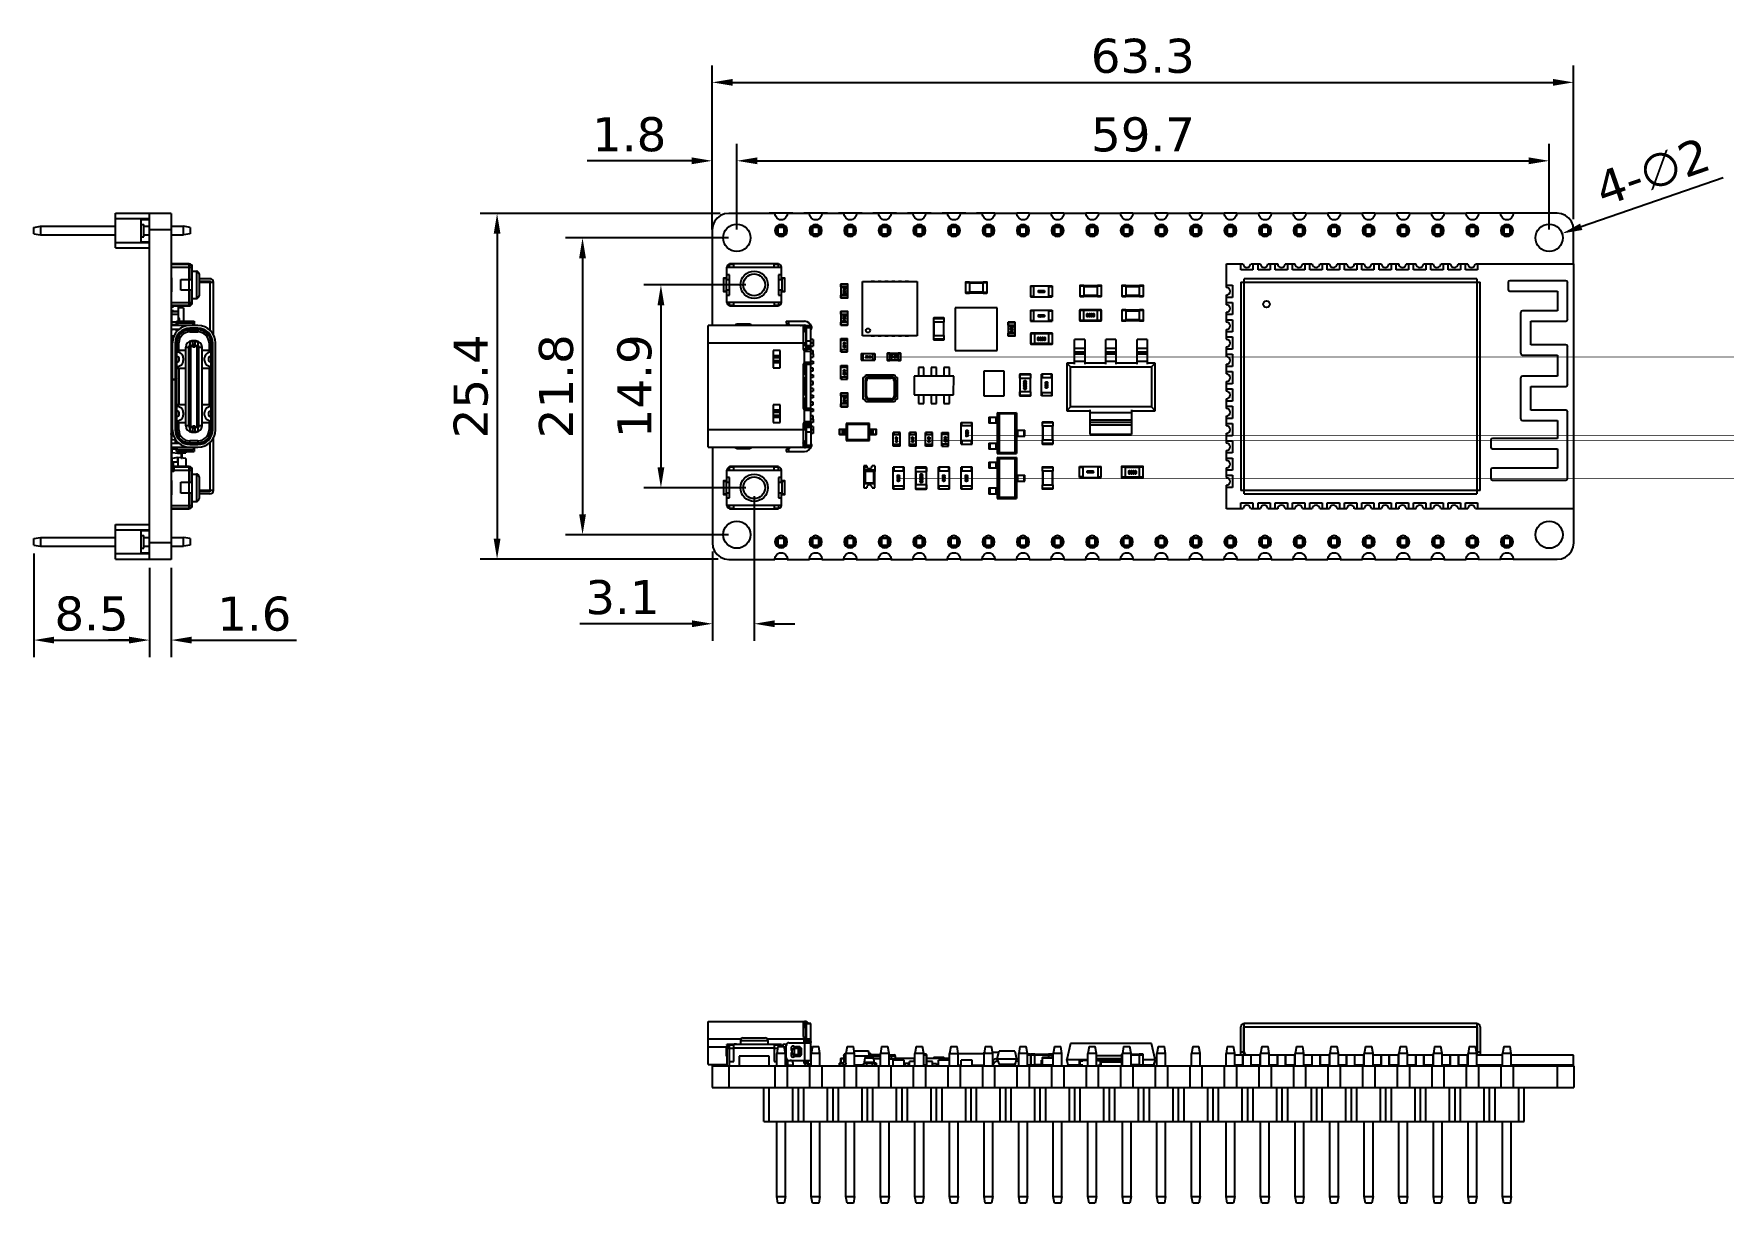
# Model space of a CAD drawing. Header units: millimetres. Extents: x 573 to 698, y 194 to 280.
import ezdxf

# ---------------------------------------------------------------- set-up
doc = ezdxf.new("R2010")
doc.units = ezdxf.units.MM
doc.header["$LTSCALE"] = 30.734
doc.header["$PDMODE"] = 3
doc.header["$PDSIZE"] = 0.3125
doc.layers.get('0').update_dxf_attribs({"linetype": 'CONTINUOUS'})
doc.layers.get('Defpoints').update_dxf_attribs({"linetype": 'CONTINUOUS'})
doc.layers.add('dim', color=6, linetype='CONTINUOUS', lineweight=9)
doc.styles.add('Verdana', font='verdana.ttf', dxfattribs={"height": 2.5})
doc.dimstyles.new('aaaaaaaa 3.0', dxfattribs={"dimtxt": 2.5, "dimasz": 1.5, "dimexe": 1.25, "dimexo": 0.625, "dimtad": 1, "dimdec": 1, "dimzin": 9, "dimdsep": 46, "dimtxsty": 'Verdana', "dimcen": 0, "dimazin": 0, "dimtfac": 1, "dimtofl": 0, "dimtmove": 0, "dimatfit": 3, "dimfxl": 1, "dimlwd": 25, "dimlwe": 25, "dimarcsym": 0})

msp = doc.modelspace()

# ---------------------------------------------------------------- blocks, each defined once
blk = doc.blocks.new('*D36')
at = {"layer": 'Defpoints', "color": 0}
for p in [(686.5, 276.68), (623.21, 265.86), (686.5, 266.01)]:
    blk.add_point(p, dxfattribs=at)
at = {"layer": 'dim', "color": 0, "lineweight": 25}
for p, q in [((623.21, 266.48), (623.21, 277.93)), ((686.5, 266.64), (686.5, 277.93)), ((624.71, 276.68), (685, 276.68))]:
    blk.add_line(p, q, dxfattribs=at)
at = {"layer": 'dim', "color": 0}
for points in [[(624.71, 276.93), (624.71, 276.43), (623.21, 276.68)], [(685, 276.43), (685, 276.93), (686.5, 276.68)]]:
    blk.add_solid(points, dxfattribs=at)
at = {"layer": 'dim', "color": 0, "insert": (654.85, 278.61), "char_height": 2.5, "attachment_point": 5, "style": 'Verdana'}
blk.add_mtext('63.3', dxfattribs=at)
blk = doc.blocks.new('*D37')
at = {"layer": 'Defpoints', "color": 0}
for p in [(625.02, 265.26), (613.68, 243.46), (625.02, 243.46)]:
    blk.add_point(p, dxfattribs=at)
at = {"layer": 'dim', "color": 0, "lineweight": 25}
for p, q in [((624.4, 265.26), (612.43, 265.26)), ((613.68, 263.76), (613.68, 244.96)), ((624.4, 243.46), (612.43, 243.46))]:
    blk.add_line(p, q, dxfattribs=at)
at = {"layer": 'dim', "color": 0}
for points in [[(613.93, 263.76), (613.43, 263.76), (613.68, 265.26)], [(613.43, 244.96), (613.93, 244.96), (613.68, 243.46)]]:
    blk.add_solid(points, dxfattribs=at)
at = {"layer": 'dim', "color": 0, "insert": (611.75, 254.36), "char_height": 2.5, "attachment_point": 5, "rotation": 90, "style": 'Verdana'}
blk.add_mtext('21.8', dxfattribs=at)
blk = doc.blocks.new('*D38')
at = {"layer": 'Defpoints', "color": 0}
for p in [(624.42, 267.06), (607.4, 241.67), (624.26, 241.67)]:
    blk.add_point(p, dxfattribs=at)
at = {"layer": 'dim', "color": 0, "lineweight": 25}
for p, q in [((623.8, 267.06), (606.15, 267.06)), ((607.4, 265.56), (607.4, 243.17)), ((623.64, 241.67), (606.15, 241.67))]:
    blk.add_line(p, q, dxfattribs=at)
at = {"layer": 'dim', "color": 0}
for points in [[(607.65, 265.56), (607.15, 265.56), (607.4, 267.06)], [(607.15, 243.17), (607.65, 243.17), (607.4, 241.67)]]:
    blk.add_solid(points, dxfattribs=at)
at = {"layer": 'dim', "color": 0, "insert": (605.48, 254.36), "char_height": 2.5, "attachment_point": 5, "rotation": 90, "style": 'Verdana'}
blk.add_mtext('25.4', dxfattribs=at)
blk = doc.blocks.new('*D39')
at = {"layer": 'Defpoints', "color": 0}
for p in [(626.29, 261.81), (619.44, 246.91), (626.29, 246.91)]:
    blk.add_point(p, dxfattribs=at)
at = {"layer": 'dim', "color": 0, "lineweight": 25}
for p, q in [((625.67, 261.81), (618.19, 261.81)), ((619.44, 260.31), (619.44, 248.41)), ((625.67, 246.91), (618.19, 246.91))]:
    blk.add_line(p, q, dxfattribs=at)
at = {"layer": 'dim', "color": 0}
for points in [[(619.69, 260.31), (619.19, 260.31), (619.44, 261.81)], [(619.19, 248.41), (619.69, 248.41), (619.44, 246.91)]]:
    blk.add_solid(points, dxfattribs=at)
at = {"layer": 'dim', "color": 0, "insert": (617.51, 254.36), "char_height": 2.5, "attachment_point": 5, "rotation": 90, "style": 'Verdana'}
blk.add_mtext('14.9', dxfattribs=at)
blk = doc.blocks.new('*D40')
at = {"layer": 'Defpoints', "color": 0}
for p in [(683.77, 264.93), (685.66, 265.58)]:
    blk.add_point(p, dxfattribs=at)
at = {"layer": 'dim', "color": 0, "lineweight": 25}
blk.add_line((697.5, 269.68), (687.07, 266.07), dxfattribs=at)
at = {"layer": 'dim', "color": 0}
blk.add_solid([(686.99, 266.31), (687.16, 265.84), (685.66, 265.58)], dxfattribs=at)
at = {"layer": 'dim', "color": 0, "insert": (692.31, 270.11), "char_height": 2.5, "attachment_point": 5, "rotation": 19.0884, "style": 'Verdana'}
blk.add_mtext('4-∅2', dxfattribs=at)
blk = doc.blocks.new('*D41')
at = {"layer": 'Defpoints', "color": 0}
for p in [(684.71, 270.92), (625.02, 265.26), (684.71, 265.26)]:
    blk.add_point(p, dxfattribs=at)
at = {"layer": 'dim', "color": 0, "lineweight": 25}
for p, q in [((625.02, 265.88), (625.02, 272.17)), ((684.71, 265.88), (684.71, 272.17)), ((626.52, 270.92), (683.21, 270.92))]:
    blk.add_line(p, q, dxfattribs=at)
at = {"layer": 'dim', "color": 0}
for points in [[(626.52, 271.17), (626.52, 270.67), (625.02, 270.92)], [(683.21, 270.67), (683.21, 271.17), (684.71, 270.92)]]:
    blk.add_solid(points, dxfattribs=at)
at = {"layer": 'dim', "color": 0, "insert": (654.87, 272.84), "char_height": 2.5, "attachment_point": 5, "style": 'Verdana'}
blk.add_mtext('59.7', dxfattribs=at)
blk = doc.blocks.new('*D42')
at = {"layer": 'Defpoints', "color": 0}
for p in [(625.02, 270.92), (623.21, 265.26), (625.02, 265.26)]:
    blk.add_point(p, dxfattribs=at)
at = {"layer": 'dim', "color": 0, "lineweight": 25}
for p, q in [((623.21, 265.88), (623.21, 272.17)), ((625.02, 265.88), (625.02, 272.17)), ((621.71, 270.92), (614.01, 270.92)), ((626.52, 270.92), (628.02, 270.92))]:
    blk.add_line(p, q, dxfattribs=at)
at = {"layer": 'dim', "color": 0}
for points in [[(621.71, 270.67), (621.71, 271.17), (623.21, 270.92)], [(626.52, 271.17), (626.52, 270.67), (625.02, 270.92)]]:
    blk.add_solid(points, dxfattribs=at)
at = {"layer": 'dim', "color": 0, "insert": (617.11, 272.85), "char_height": 2.5, "attachment_point": 5, "style": 'Verdana'}
blk.add_mtext('1.8', dxfattribs=at)
blk = doc.blocks.new('*D43')
at = {"layer": 'Defpoints', "color": 0}
for p in [(581.85, 241.65), (583.45, 241.65), (583.45, 235.72)]:
    blk.add_point(p, dxfattribs=at)
at = {"layer": 'dim', "color": 0, "lineweight": 25}
for p, q in [((581.85, 241.02), (581.85, 234.47)), ((583.45, 241.02), (583.45, 234.47)), ((580.35, 235.72), (578.85, 235.72)), ((584.95, 235.72), (592.67, 235.72))]:
    blk.add_line(p, q, dxfattribs=at)
at = {"layer": 'dim', "color": 0}
for points in [[(580.35, 235.47), (580.35, 235.97), (581.85, 235.72)], [(584.95, 235.97), (584.95, 235.47), (583.45, 235.72)]]:
    blk.add_solid(points, dxfattribs=at)
at = {"layer": 'dim', "color": 0, "insert": (589.56, 237.64), "char_height": 2.5, "attachment_point": 5, "style": 'Verdana'}
blk.add_mtext('1.6', dxfattribs=at)
blk = doc.blocks.new('*D44')
at = {"layer": 'Defpoints', "color": 0}
for p in [(573.35, 242.7), (581.85, 241.65), (581.85, 235.72)]:
    blk.add_point(p, dxfattribs=at)
at = {"layer": 'dim', "color": 0, "lineweight": 25}
for p, q in [((573.35, 242.08), (573.35, 234.47)), ((581.85, 241.02), (581.85, 234.47)), ((574.85, 235.72), (580.35, 235.72))]:
    blk.add_line(p, q, dxfattribs=at)
at = {"layer": 'dim', "color": 0}
for points in [[(574.85, 235.97), (574.85, 235.47), (573.35, 235.72)], [(580.35, 235.47), (580.35, 235.97), (581.85, 235.72)]]:
    blk.add_solid(points, dxfattribs=at)
at = {"layer": 'dim', "color": 0, "insert": (577.6, 237.65), "char_height": 2.5, "attachment_point": 5, "style": 'Verdana'}
blk.add_mtext('8.5', dxfattribs=at)
blk = doc.blocks.new('*D45')
at = {"layer": 'Defpoints', "color": 0}
for p in [(626.29, 246.91), (623.22, 242.86), (626.29, 236.92)]:
    blk.add_point(p, dxfattribs=at)
at = {"layer": 'dim', "color": 0, "lineweight": 25}
for p, q in [((626.29, 246.28), (626.29, 235.67)), ((623.22, 242.23), (623.22, 235.67)), ((621.72, 236.92), (613.49, 236.92)), ((627.79, 236.92), (629.29, 236.92))]:
    blk.add_line(p, q, dxfattribs=at)
at = {"layer": 'dim', "color": 0}
for points in [[(621.72, 236.67), (621.72, 237.17), (623.22, 236.92)], [(627.79, 237.17), (627.79, 236.67), (626.29, 236.92)]]:
    blk.add_solid(points, dxfattribs=at)
at = {"layer": 'dim', "color": 0, "insert": (616.61, 238.85), "char_height": 2.5, "attachment_point": 5, "style": 'Verdana'}
blk.add_mtext('3.1', dxfattribs=at)

# ---------------------------------------------------------------- dimensions: what is measured, and where the dimension line sits
at = {"layer": 'dim'}
for base, p1, p2, picture, middle in [((686.5, 276.68), (623.21, 265.86), (686.5, 266.01), '*D36', (654.85, 276.68)), ((625.02, 270.92), (623.21, 265.26), (625.02, 265.26), '*D42', (617.11, 270.92)), ((626.29, 236.92), (623.22, 242.86), (626.29, 246.91), '*D45', (616.61, 236.92))]:
    dim = msp.add_linear_dim(base=base, p1=p1, p2=p2, dimstyle='aaaaaaaa 3.0', dxfattribs=at)
    dim.commit()
    dim.dimension.update_dxf_attribs({"geometry": picture, "text_midpoint": middle, "dimtype": 160})
for base, p1, p2, picture, middle in [((684.71, 270.92), (625.02, 265.26), (684.71, 265.26), '*D41', (654.87, 272.84)), ((581.85, 235.72), (573.35, 242.7), (581.85, 241.65), '*D44', (577.6, 237.65)), ((583.45, 235.72), (581.85, 241.65), (583.45, 241.65), '*D43', (589.56, 237.64))]:
    dim = msp.add_linear_dim(base=base, p1=p1, p2=p2, dimstyle='aaaaaaaa 3.0', dxfattribs=at)
    dim.commit()
    dim.dimension.update_dxf_attribs({"geometry": picture, "text_midpoint": middle})
dim = msp.add_diameter_dim_2p(p1=(683.77, 264.93), p2=(685.66, 265.58), text='4-<>', dimstyle='aaaaaaaa 3.0', override={"dimtxsty": 'Verdana'}, dxfattribs=at)
dim.commit()
dim.dimension.update_dxf_attribs({"geometry": '*D40', "text_midpoint": (689.83, 267.03), "dimtype": 163})
for base, p1, p2, picture, middle in [((607.4, 241.67), (624.42, 267.06), (624.26, 241.67), '*D38', (607.4, 254.36)), ((613.68, 243.46), (625.02, 265.26), (625.02, 243.46), '*D37', (613.68, 254.36)), ((619.44, 246.91), (626.29, 261.81), (626.29, 246.91), '*D39', (619.44, 254.36))]:
    dim = msp.add_linear_dim(base=base, p1=p1, p2=p2, angle=90, dimstyle='aaaaaaaa 3.0', dxfattribs=at)
    dim.commit()
    dim.dimension.update_dxf_attribs({"geometry": picture, "text_midpoint": middle, "dimtype": 160})

# ---------------------------------------------------------------- linework, layer by layer
at = {"color": 7, "linetype": 'Continuous'}
for p, q in [((579.35, 264.53), (579.35, 267.07)), ((579.35, 267.07), (581.85, 267.07)), ((581.85, 241.65), (581.85, 267.07)), ((583.45, 267.06), (581.85, 267.06)), ((583.45, 267.06), (581.85, 267.06)), ((583.45, 267.06), (583.45, 241.65)), ((624.11, 267.02), (623.82, 266.9)), ((624.42, 267.06), (624.11, 267.02)), ((627.81, 267.06), (624.42, 267.06)), ((629.14, 267.07), (627.4, 267.07)), ((627.81, 267.05), (627.81, 267.06)), ((627.85, 266.87), (627.81, 267.05)), ((628.73, 267.05), (628.7, 266.87)), ((628.73, 267.06), (628.73, 267.05)), ((630.35, 267.06), (628.73, 267.06)), ((631.68, 267.07), (629.94, 267.07)), ((630.35, 267.05), (630.35, 267.06)), ((630.39, 266.87), (630.35, 267.05)), ((631.27, 267.05), (631.24, 266.87)), ((631.27, 267.06), (631.27, 267.05)), ((632.89, 267.06), (631.27, 267.06)), ((634.22, 267.07), (632.48, 267.07)), ((632.89, 267.05), (632.89, 267.06)), ((632.93, 266.87), (632.89, 267.05)), ((633.81, 267.05), (633.78, 266.87)), ((633.81, 267.06), (633.81, 267.05)), ((635.43, 267.06), (633.81, 267.06)), ((636.76, 267.07), (635.02, 267.07)), ((635.43, 267.05), (635.43, 267.06)), ((635.47, 266.87), (635.43, 267.05)), ((636.35, 267.05), (636.32, 266.87)), ((636.35, 267.06), (636.35, 267.05)), ((637.98, 267.06), (636.35, 267.06)), ((639.3, 267.07), (637.56, 267.07)), ((637.97, 267.05), (637.98, 267.06)), ((638.01, 266.87), (637.97, 267.05)), ((638.89, 267.05), (638.86, 266.87)), ((638.89, 267.06), (638.89, 267.05)), ((640.52, 267.06), (638.89, 267.06)), ((641.84, 267.07), (640.1, 267.07)), ((640.51, 267.05), (640.52, 267.06)), ((640.55, 266.87), (640.51, 267.05)), ((641.43, 267.05), (641.4, 266.87)), ((641.43, 267.06), (641.43, 267.05)), ((643.06, 267.06), (641.43, 267.06)), ((643.97, 267.07), (642.64, 267.07)), ((643.05, 267.05), (643.06, 267.06)), ((643.09, 266.87), (643.05, 267.05)), ((643.97, 267.05), (643.94, 266.87)), ((643.97, 267.06), (643.97, 267.05)), ((645.6, 267.06), (643.97, 267.06)), ((646.51, 267.07), (645.59, 267.07)), ((645.59, 267.05), (645.6, 267.06)), ((645.63, 266.87), (645.59, 267.05)), ((646.51, 267.05), (646.48, 266.87)), ((646.51, 267.06), (646.51, 267.05)), ((648.14, 267.06), (646.51, 267.06)), ((649.05, 267.07), (648.13, 267.07)), ((648.13, 267.05), (648.14, 267.06)), ((648.17, 266.87), (648.13, 267.05)), ((649.05, 267.05), (649.02, 266.87)), ((649.05, 267.06), (649.05, 267.05)), ((650.68, 267.06), (649.05, 267.06)), ((651.59, 267.07), (650.67, 267.07)), ((650.67, 267.05), (650.68, 267.06)), ((650.71, 266.87), (650.67, 267.05)), ((651.59, 267.05), (651.56, 266.87)), ((651.59, 267.06), (651.59, 267.05)), ((653.22, 267.06), (651.59, 267.06)), ((654.13, 267.07), (653.21, 267.07)), ((653.21, 267.05), (653.22, 267.06)), ((653.25, 266.87), (653.21, 267.05)), ((654.13, 267.05), (654.1, 266.87)), ((654.13, 267.06), (654.13, 267.05)), ((655.76, 267.06), (654.13, 267.06)), ((656.67, 267.07), (655.75, 267.07)), ((655.75, 267.05), (655.76, 267.06)), ((655.79, 266.87), (655.75, 267.05)), ((656.67, 267.05), (656.64, 266.87)), ((656.67, 267.06), (656.67, 267.05)), ((658.3, 267.06), (656.67, 267.06)), ((659.21, 267.07), (658.29, 267.07)), ((658.29, 267.05), (658.3, 267.06)), ((658.33, 266.87), (658.29, 267.05)), ((659.21, 267.05), (659.18, 266.87)), ((659.21, 267.06), (659.21, 267.05)), ((660.84, 267.06), (659.21, 267.06)), ((661.75, 267.07), (660.83, 267.07)), ((660.83, 267.05), (660.84, 267.06)), ((660.87, 266.87), (660.83, 267.05)), ((661.75, 267.05), (661.72, 266.87)), ((661.75, 267.06), (661.75, 267.05)), ((663.38, 267.06), (661.75, 267.06)), ((664.29, 267.07), (663.37, 267.07)), ((663.37, 267.05), (663.38, 267.06)), ((663.41, 266.87), (663.37, 267.05)), ((664.29, 267.05), (664.26, 266.87)), ((665.92, 267.06), (664.29, 267.06)), ((664.29, 267.06), (664.29, 267.05)), ((666.83, 267.07), (665.91, 267.07)), ((665.91, 267.05), (665.92, 267.06)), ((665.95, 266.87), (665.91, 267.05)), ((666.83, 267.05), (666.8, 266.87)), ((668.46, 267.06), (666.83, 267.06)), ((666.83, 267.06), (666.83, 267.05)), ((669.37, 267.07), (668.45, 267.07)), ((668.45, 267.05), (668.46, 267.06)), ((668.49, 266.87), (668.45, 267.05)), ((669.37, 267.05), (669.34, 266.87)), ((671, 267.06), (669.37, 267.06)), ((669.37, 267.06), (669.37, 267.05)), ((671.91, 267.07), (670.99, 267.07)), ((670.99, 267.05), (671, 267.06)), ((671.03, 266.87), (670.99, 267.05)), ((671.91, 267.05), (671.88, 266.87)), ((673.54, 267.06), (671.91, 267.06)), ((671.91, 267.06), (671.91, 267.05)), ((674.45, 267.07), (673.53, 267.07)), ((673.53, 267.05), (673.54, 267.06)), ((673.57, 266.87), (673.53, 267.05)), ((674.45, 267.05), (674.42, 266.87)), ((676.08, 267.06), (674.45, 267.06)), ((674.45, 267.06), (674.45, 267.05)), ((676.99, 267.07), (676.07, 267.07)), ((676.07, 267.05), (676.08, 267.06)), ((676.11, 266.87), (676.07, 267.05)), ((676.99, 267.05), (676.96, 266.87)), ((678.62, 267.06), (676.99, 267.06)), ((676.99, 267.06), (676.99, 267.05)), ((679.53, 267.07), (678.61, 267.07)), ((678.61, 267.05), (678.62, 267.06)), ((678.65, 266.87), (678.61, 267.05)), ((679.53, 267.05), (679.5, 266.87)), ((681.16, 267.07), (679.53, 267.07)), ((679.53, 267.07), (679.53, 267.05)), ((682.07, 267.07), (681.15, 267.07)), ((681.15, 267.05), (681.16, 267.07)), ((681.19, 266.87), (681.15, 267.05)), ((682.07, 267.05), (682.04, 266.87)), ((685.31, 267.07), (682.07, 267.07)), ((682.07, 267.07), (682.07, 267.05)), ((685.62, 267.02), (685.31, 267.07)), ((685.92, 266.9), (685.62, 267.02)), ((573.35, 266.03), (573.85, 266.12)), ((573.35, 265.56), (573.35, 266.03)), ((573.85, 266.12), (573.85, 265.48)), ((573.85, 266.12), (579.35, 266.12)), ((579.35, 266.67), (581.85, 266.67)), ((581.25, 264.98), (581.25, 266.62)), ((581.25, 266.62), (581.85, 266.62)), ((581.25, 266.25), (581.45, 266.25)), ((581.45, 265.34), (581.45, 266.25)), ((581.45, 266.12), (581.85, 266.12)), ((583.45, 265.86), (581.85, 265.86)), ((583.45, 266.12), (584.35, 266.12)), ((584.35, 265.48), (584.35, 266.12)), ((584.85, 266.03), (584.35, 266.12)), ((584.85, 266.03), (584.85, 265.56)), ((623.25, 266.17), (623.21, 265.86)), ((623.21, 265.86), (623.21, 258.82)), ((623.37, 266.46), (623.25, 266.17)), ((623.57, 266.71), (623.37, 266.46)), ((623.82, 266.9), (623.57, 266.71)), ((627.95, 266.72), (627.85, 266.87)), ((628.1, 266.62), (627.95, 266.72)), ((627.95, 265.48), (627.95, 266.12)), ((628.04, 266.03), (627.95, 266.12)), ((627.95, 266.12), (628.59, 266.12)), ((628.04, 266.03), (628.04, 265.56)), ((628.5, 266.03), (628.04, 266.03)), ((628.27, 266.59), (628.1, 266.62)), ((628.13, 266.62), (628.42, 266.62)), ((628.45, 266.62), (628.27, 266.59)), ((628.6, 266.72), (628.45, 266.62)), ((628.59, 266.12), (628.5, 266.03)), ((628.5, 265.56), (628.5, 266.03)), ((628.59, 266.12), (628.59, 265.48)), ((628.7, 266.87), (628.6, 266.72)), ((630.49, 266.72), (630.39, 266.87)), ((630.64, 266.62), (630.49, 266.72)), ((630.49, 265.48), (630.49, 266.12)), ((630.58, 266.03), (630.49, 266.12)), ((630.49, 266.12), (631.13, 266.12)), ((630.58, 266.03), (630.58, 265.56)), ((631.04, 266.03), (630.58, 266.03)), ((630.81, 266.59), (630.64, 266.62)), ((630.67, 266.62), (630.96, 266.62)), ((630.99, 266.62), (630.81, 266.59)), ((631.14, 266.72), (630.99, 266.62)), ((631.13, 266.12), (631.04, 266.03)), ((631.04, 265.56), (631.04, 266.03)), ((631.13, 266.12), (631.13, 265.48)), ((631.24, 266.87), (631.14, 266.72)), ((633.03, 266.72), (632.93, 266.87)), ((633.18, 266.62), (633.03, 266.72)), ((633.03, 265.48), (633.03, 266.12)), ((633.12, 266.03), (633.03, 266.12)), ((633.03, 266.12), (633.67, 266.12)), ((633.12, 266.03), (633.12, 265.56)), ((633.58, 266.03), (633.12, 266.03)), ((633.35, 266.59), (633.18, 266.62)), ((633.21, 266.62), (633.5, 266.62)), ((633.53, 266.62), (633.35, 266.59)), ((633.68, 266.72), (633.53, 266.62)), ((633.67, 266.12), (633.58, 266.03)), ((633.58, 265.56), (633.58, 266.03)), ((633.67, 266.12), (633.67, 265.48)), ((633.78, 266.87), (633.68, 266.72)), ((635.57, 266.72), (635.47, 266.87)), ((635.72, 266.62), (635.57, 266.72)), ((635.57, 265.48), (635.57, 266.12)), ((635.66, 266.03), (635.57, 266.12)), ((635.57, 266.12), (636.21, 266.12)), ((635.66, 266.03), (635.66, 265.56)), ((636.12, 266.03), (635.66, 266.03)), ((635.89, 266.59), (635.72, 266.62)), ((635.75, 266.62), (636.04, 266.62)), ((636.07, 266.62), (635.89, 266.59)), ((636.22, 266.72), (636.07, 266.62)), ((636.21, 266.12), (636.12, 266.03)), ((636.12, 265.56), (636.12, 266.03)), ((636.21, 266.12), (636.21, 265.48)), ((636.32, 266.87), (636.22, 266.72)), ((638.11, 266.72), (638.01, 266.87)), ((638.26, 266.62), (638.11, 266.72)), ((638.11, 265.48), (638.11, 266.12)), ((638.2, 266.03), (638.11, 266.12)), ((638.11, 266.12), (638.75, 266.12)), ((638.2, 266.03), (638.2, 265.56)), ((638.66, 266.03), (638.2, 266.03)), ((638.43, 266.59), (638.26, 266.62)), ((638.29, 266.62), (638.58, 266.62)), ((638.61, 266.62), (638.43, 266.59)), ((638.76, 266.72), (638.61, 266.62)), ((638.75, 266.12), (638.66, 266.03)), ((638.66, 265.56), (638.66, 266.03)), ((638.75, 266.12), (638.75, 265.48)), ((638.86, 266.87), (638.76, 266.72)), ((640.65, 266.72), (640.55, 266.87)), ((640.8, 266.62), (640.65, 266.72)), ((640.65, 265.48), (640.65, 266.12)), ((640.74, 266.03), (640.65, 266.12)), ((640.65, 266.12), (641.29, 266.12)), ((640.74, 266.03), (640.74, 265.56)), ((641.2, 266.03), (640.74, 266.03)), ((640.97, 266.59), (640.8, 266.62)), ((640.83, 266.62), (641.12, 266.62)), ((641.15, 266.62), (640.97, 266.59)), ((641.3, 266.72), (641.15, 266.62)), ((641.29, 266.12), (641.2, 266.03)), ((641.2, 265.56), (641.2, 266.03)), ((641.29, 266.12), (641.29, 265.48)), ((641.4, 266.87), (641.3, 266.72)), ((643.19, 266.72), (643.09, 266.87)), ((643.34, 266.62), (643.19, 266.72)), ((643.19, 265.48), (643.19, 266.12)), ((643.28, 266.03), (643.19, 266.12)), ((643.19, 266.12), (643.83, 266.12)), ((643.28, 266.03), (643.28, 265.56)), ((643.74, 266.03), (643.28, 266.03)), ((643.51, 266.59), (643.34, 266.62)), ((643.37, 266.62), (643.66, 266.62)), ((643.69, 266.62), (643.51, 266.59)), ((643.84, 266.72), (643.69, 266.62)), ((643.83, 266.12), (643.74, 266.03)), ((643.74, 265.56), (643.74, 266.03)), ((643.83, 266.12), (643.83, 265.48)), ((643.94, 266.87), (643.84, 266.72)), ((645.73, 266.72), (645.63, 266.87)), ((645.88, 266.62), (645.73, 266.72)), ((645.73, 265.48), (645.73, 266.12)), ((645.82, 266.03), (645.73, 266.12)), ((645.73, 266.12), (646.37, 266.12)), ((645.82, 266.03), (645.82, 265.56)), ((646.28, 266.03), (645.82, 266.03)), ((646.05, 266.59), (645.88, 266.62)), ((645.91, 266.62), (646.2, 266.62)), ((646.23, 266.62), (646.05, 266.59)), ((646.38, 266.72), (646.23, 266.62)), ((646.37, 266.12), (646.28, 266.03)), ((646.28, 265.56), (646.28, 266.03)), ((646.37, 266.12), (646.37, 265.48)), ((646.48, 266.87), (646.38, 266.72)), ((648.27, 266.72), (648.17, 266.87)), ((648.42, 266.62), (648.27, 266.72)), ((648.27, 265.48), (648.27, 266.12)), ((648.36, 266.03), (648.27, 266.12)), ((648.27, 266.12), (648.91, 266.12)), ((648.36, 266.03), (648.36, 265.56)), ((648.82, 266.03), (648.36, 266.03)), ((648.59, 266.59), (648.42, 266.62)), ((648.45, 266.62), (648.74, 266.62)), ((648.77, 266.62), (648.59, 266.59)), ((648.92, 266.72), (648.77, 266.62)), ((648.91, 266.12), (648.82, 266.03)), ((648.82, 265.56), (648.82, 266.03)), ((648.91, 266.12), (648.91, 265.48)), ((649.02, 266.87), (648.92, 266.72)), ((650.81, 266.72), (650.71, 266.87)), ((650.96, 266.62), (650.81, 266.72)), ((650.81, 265.48), (650.81, 266.12)), ((650.9, 266.03), (650.81, 266.12)), ((650.81, 266.12), (651.45, 266.12)), ((650.9, 266.03), (650.9, 265.56)), ((651.36, 266.03), (650.9, 266.03)), ((651.13, 266.59), (650.96, 266.62)), ((650.99, 266.62), (651.28, 266.62)), ((651.31, 266.62), (651.13, 266.59)), ((651.46, 266.72), (651.31, 266.62)), ((651.45, 266.12), (651.36, 266.03)), ((651.36, 265.56), (651.36, 266.03)), ((651.45, 266.12), (651.45, 265.48)), ((651.56, 266.87), (651.46, 266.72)), ((653.35, 266.72), (653.25, 266.87)), ((653.5, 266.62), (653.35, 266.72)), ((653.35, 265.48), (653.35, 266.12)), ((653.44, 266.03), (653.35, 266.12)), ((653.35, 266.12), (653.99, 266.12)), ((653.44, 266.03), (653.44, 265.56)), ((653.9, 266.03), (653.44, 266.03)), ((653.67, 266.59), (653.5, 266.62)), ((653.53, 266.62), (653.82, 266.62)), ((653.85, 266.62), (653.67, 266.59)), ((654, 266.72), (653.85, 266.62)), ((653.99, 266.12), (653.9, 266.03)), ((653.9, 265.56), (653.9, 266.03)), ((653.99, 266.12), (653.99, 265.48)), ((654.1, 266.87), (654, 266.72)), ((655.89, 266.72), (655.79, 266.87)), ((656.04, 266.62), (655.89, 266.72)), ((655.89, 265.48), (655.89, 266.12)), ((655.98, 266.03), (655.89, 266.12)), ((655.89, 266.12), (656.53, 266.12)), ((655.98, 266.03), (655.98, 265.56)), ((656.44, 266.03), (655.98, 266.03)), ((656.21, 266.59), (656.04, 266.62)), ((656.07, 266.62), (656.36, 266.62)), ((656.39, 266.62), (656.21, 266.59)), ((656.54, 266.72), (656.39, 266.62)), ((656.53, 266.12), (656.44, 266.03)), ((656.44, 265.56), (656.44, 266.03)), ((656.53, 266.12), (656.53, 265.48)), ((656.64, 266.87), (656.54, 266.72)), ((658.43, 266.72), (658.33, 266.87)), ((658.58, 266.62), (658.43, 266.72)), ((658.43, 265.48), (658.43, 266.12)), ((658.52, 266.03), (658.43, 266.12)), ((658.43, 266.12), (659.07, 266.12)), ((658.52, 266.03), (658.52, 265.56)), ((658.98, 266.03), (658.52, 266.03)), ((658.75, 266.59), (658.58, 266.62)), ((658.61, 266.62), (658.9, 266.62)), ((658.93, 266.62), (658.75, 266.59)), ((659.08, 266.72), (658.93, 266.62)), ((659.07, 266.12), (658.98, 266.03)), ((658.98, 265.56), (658.98, 266.03)), ((659.07, 266.12), (659.07, 265.48)), ((659.18, 266.87), (659.08, 266.72)), ((660.97, 266.72), (660.87, 266.87)), ((661.12, 266.62), (660.97, 266.72)), ((660.97, 265.48), (660.97, 266.12)), ((660.97, 266.12), (661.61, 266.12)), ((661.06, 266.03), (660.97, 266.12)), ((661.06, 266.03), (661.06, 265.56)), ((661.52, 266.03), (661.06, 266.03)), ((661.29, 266.59), (661.12, 266.62)), ((661.15, 266.62), (661.44, 266.62)), ((661.47, 266.62), (661.29, 266.59)), ((661.62, 266.72), (661.47, 266.62)), ((661.61, 266.12), (661.52, 266.03)), ((661.52, 265.56), (661.52, 266.03)), ((661.61, 266.12), (661.61, 265.48)), ((661.72, 266.87), (661.62, 266.72)), ((663.51, 266.72), (663.41, 266.87)), ((663.66, 266.62), (663.51, 266.72)), ((663.51, 265.48), (663.51, 266.12)), ((663.51, 266.12), (664.15, 266.12)), ((663.6, 266.03), (663.51, 266.12)), ((663.6, 266.03), (663.6, 265.56)), ((664.06, 266.03), (663.6, 266.03)), ((663.83, 266.59), (663.66, 266.62)), ((663.69, 266.62), (663.98, 266.62)), ((664.01, 266.62), (663.83, 266.59)), ((664.16, 266.72), (664.01, 266.62)), ((664.15, 266.12), (664.06, 266.03)), ((664.06, 265.56), (664.06, 266.03)), ((664.15, 266.12), (664.15, 265.48)), ((664.26, 266.87), (664.16, 266.72)), ((666.05, 266.72), (665.95, 266.87)), ((666.2, 266.62), (666.05, 266.72)), ((666.05, 265.48), (666.05, 266.12)), ((666.05, 266.12), (666.69, 266.12)), ((666.14, 266.03), (666.05, 266.12)), ((666.14, 266.03), (666.14, 265.56)), ((666.6, 266.03), (666.14, 266.03)), ((666.37, 266.59), (666.2, 266.62)), ((666.23, 266.62), (666.52, 266.62)), ((666.55, 266.62), (666.37, 266.59)), ((666.7, 266.72), (666.55, 266.62)), ((666.69, 266.12), (666.6, 266.03)), ((666.6, 265.56), (666.6, 266.03)), ((666.69, 266.12), (666.69, 265.48)), ((666.8, 266.87), (666.7, 266.72)), ((668.59, 266.72), (668.49, 266.87)), ((668.74, 266.62), (668.59, 266.72)), ((668.59, 265.48), (668.59, 266.12)), ((668.59, 266.12), (669.23, 266.12)), ((668.68, 266.03), (668.59, 266.12)), ((669.14, 266.03), (668.68, 266.03)), ((668.68, 266.03), (668.68, 265.56)), ((668.91, 266.59), (668.74, 266.62)), ((668.77, 266.62), (669.06, 266.62)), ((669.09, 266.62), (668.91, 266.59)), ((669.24, 266.72), (669.09, 266.62)), ((669.23, 266.12), (669.14, 266.03)), ((669.14, 265.56), (669.14, 266.03)), ((669.23, 266.12), (669.23, 265.48)), ((669.34, 266.87), (669.24, 266.72)), ((671.13, 266.72), (671.03, 266.87)), ((671.28, 266.62), (671.13, 266.72)), ((671.13, 266.12), (671.77, 266.12)), ((671.13, 265.48), (671.13, 266.12)), ((671.22, 266.03), (671.13, 266.12)), ((671.68, 266.03), (671.22, 266.03)), ((671.22, 266.03), (671.22, 265.56)), ((671.45, 266.59), (671.28, 266.62)), ((671.31, 266.62), (671.6, 266.62)), ((671.63, 266.62), (671.45, 266.59)), ((671.78, 266.72), (671.63, 266.62)), ((671.77, 266.12), (671.68, 266.03)), ((671.68, 265.56), (671.68, 266.03)), ((671.77, 266.12), (671.77, 265.48)), ((671.88, 266.87), (671.78, 266.72)), ((673.67, 266.72), (673.57, 266.87)), ((673.82, 266.62), (673.67, 266.72)), ((673.67, 266.12), (674.31, 266.12)), ((673.67, 265.48), (673.67, 266.12)), ((673.76, 266.03), (673.67, 266.12)), ((674.22, 266.03), (673.76, 266.03)), ((673.76, 266.03), (673.76, 265.56)), ((673.99, 266.59), (673.82, 266.62)), ((673.85, 266.62), (674.14, 266.62)), ((674.17, 266.62), (673.99, 266.59)), ((674.32, 266.72), (674.17, 266.62)), ((674.31, 266.12), (674.22, 266.03)), ((674.22, 265.56), (674.22, 266.03)), ((674.31, 266.12), (674.31, 265.48)), ((674.42, 266.87), (674.32, 266.72)), ((676.21, 266.72), (676.11, 266.87)), ((676.36, 266.62), (676.21, 266.72)), ((676.21, 266.12), (676.85, 266.12)), ((676.21, 265.48), (676.21, 266.12)), ((676.3, 266.03), (676.21, 266.12)), ((676.76, 266.03), (676.3, 266.03)), ((676.3, 266.03), (676.3, 265.56)), ((676.53, 266.59), (676.36, 266.62)), ((676.39, 266.62), (676.68, 266.62)), ((676.71, 266.62), (676.53, 266.59)), ((676.86, 266.72), (676.71, 266.62)), ((676.85, 266.12), (676.76, 266.03)), ((676.76, 265.56), (676.76, 266.03)), ((676.85, 266.12), (676.85, 265.48)), ((676.96, 266.87), (676.86, 266.72)), ((678.75, 266.72), (678.65, 266.87)), ((678.9, 266.62), (678.75, 266.72)), ((678.75, 266.12), (679.39, 266.12)), ((678.75, 265.48), (678.75, 266.12)), ((678.84, 266.03), (678.75, 266.12)), ((679.3, 266.03), (678.84, 266.03)), ((678.84, 266.03), (678.84, 265.56)), ((679.07, 266.59), (678.9, 266.62)), ((678.93, 266.62), (679.22, 266.62)), ((679.25, 266.62), (679.07, 266.59)), ((679.4, 266.72), (679.25, 266.62)), ((679.39, 266.12), (679.3, 266.03)), ((679.3, 265.56), (679.3, 266.03)), ((679.39, 266.12), (679.39, 265.48)), ((679.5, 266.87), (679.4, 266.72)), ((681.29, 266.72), (681.19, 266.87)), ((681.44, 266.62), (681.29, 266.72)), ((681.29, 266.12), (681.93, 266.12)), ((681.29, 265.48), (681.29, 266.12)), ((681.38, 266.03), (681.29, 266.12)), ((681.84, 266.03), (681.38, 266.03)), ((681.38, 266.03), (681.38, 265.56)), ((681.61, 266.59), (681.44, 266.62)), ((681.47, 266.62), (681.76, 266.62)), ((681.79, 266.62), (681.61, 266.59)), ((681.94, 266.72), (681.79, 266.62)), ((681.93, 266.12), (681.84, 266.03)), ((681.84, 265.56), (681.84, 266.03)), ((681.93, 266.12), (681.93, 265.48)), ((682.04, 266.87), (681.94, 266.72)), ((686.17, 266.71), (685.92, 266.9)), ((686.36, 266.46), (686.17, 266.71)), ((686.48, 266.17), (686.36, 266.46)), ((686.51, 265.86), (686.48, 266.17)), ((686.51, 263.36), (686.51, 265.86)), ((573.35, 265.56), (573.85, 265.48)), ((573.85, 265.48), (579.35, 265.48)), ((579.35, 264.93), (581.85, 264.93)), ((579.35, 264.53), (581.85, 264.53)), ((581.25, 265.34), (581.45, 265.34)), ((581.25, 264.98), (581.85, 264.98)), ((581.45, 265.48), (581.85, 265.48)), ((583.45, 265.48), (584.35, 265.48)), ((584.85, 265.56), (584.35, 265.48)), ((628.04, 265.56), (627.95, 265.48)), ((628.59, 265.48), (627.95, 265.48)), ((628.04, 265.56), (628.5, 265.56)), ((628.59, 265.48), (628.5, 265.56)), ((630.58, 265.56), (630.49, 265.48)), ((631.13, 265.48), (630.49, 265.48)), ((630.58, 265.56), (631.04, 265.56)), ((631.13, 265.48), (631.04, 265.56)), ((633.12, 265.56), (633.03, 265.48)), ((633.67, 265.48), (633.03, 265.48)), ((633.12, 265.56), (633.58, 265.56)), ((633.67, 265.48), (633.58, 265.56)), ((635.66, 265.56), (635.57, 265.48)), ((636.21, 265.48), (635.57, 265.48)), ((635.66, 265.56), (636.12, 265.56)), ((636.21, 265.48), (636.12, 265.56)), ((638.2, 265.56), (638.11, 265.48)), ((638.75, 265.48), (638.11, 265.48)), ((638.2, 265.56), (638.66, 265.56)), ((638.75, 265.48), (638.66, 265.56)), ((640.74, 265.56), (640.65, 265.48)), ((641.29, 265.48), (640.65, 265.48)), ((640.74, 265.56), (641.2, 265.56)), ((641.29, 265.48), (641.2, 265.56)), ((643.28, 265.56), (643.19, 265.48)), ((643.83, 265.48), (643.19, 265.48)), ((643.28, 265.56), (643.74, 265.56)), ((643.83, 265.48), (643.74, 265.56)), ((645.82, 265.56), (645.73, 265.48)), ((646.37, 265.48), (645.73, 265.48)), ((645.82, 265.56), (646.28, 265.56)), ((646.37, 265.48), (646.28, 265.56)), ((648.36, 265.56), (648.27, 265.48)), ((648.91, 265.48), (648.27, 265.48)), ((648.36, 265.56), (648.82, 265.56)), ((648.91, 265.48), (648.82, 265.56)), ((650.9, 265.56), (650.81, 265.48)), ((651.45, 265.48), (650.81, 265.48)), ((650.9, 265.56), (651.36, 265.56)), ((651.45, 265.48), (651.36, 265.56)), ((653.44, 265.56), (653.35, 265.48)), ((653.99, 265.48), (653.35, 265.48)), ((653.44, 265.56), (653.9, 265.56)), ((653.99, 265.48), (653.9, 265.56)), ((655.98, 265.56), (655.89, 265.48)), ((656.53, 265.48), (655.89, 265.48)), ((655.98, 265.56), (656.44, 265.56)), ((656.53, 265.48), (656.44, 265.56)), ((658.52, 265.56), (658.43, 265.48)), ((659.07, 265.48), (658.43, 265.48)), ((658.52, 265.56), (658.98, 265.56)), ((659.07, 265.48), (658.98, 265.56)), ((661.06, 265.56), (660.97, 265.48)), ((661.61, 265.48), (660.97, 265.48)), ((661.06, 265.56), (661.52, 265.56)), ((661.61, 265.48), (661.52, 265.56)), ((663.6, 265.56), (663.51, 265.48)), ((664.15, 265.48), (663.51, 265.48)), ((663.6, 265.56), (664.06, 265.56)), ((664.15, 265.48), (664.06, 265.56)), ((666.14, 265.56), (666.05, 265.48)), ((666.69, 265.48), (666.05, 265.48)), ((666.14, 265.56), (666.6, 265.56)), ((666.69, 265.48), (666.6, 265.56)), ((668.68, 265.56), (668.59, 265.48)), ((669.23, 265.48), (668.59, 265.48)), ((668.68, 265.56), (669.14, 265.56)), ((669.23, 265.48), (669.14, 265.56)), ((671.22, 265.56), (671.13, 265.48)), ((671.77, 265.48), (671.13, 265.48)), ((671.22, 265.56), (671.68, 265.56)), ((671.77, 265.48), (671.68, 265.56)), ((673.76, 265.56), (673.67, 265.48)), ((674.31, 265.48), (673.67, 265.48)), ((673.76, 265.56), (674.22, 265.56)), ((674.31, 265.48), (674.22, 265.56)), ((676.3, 265.56), (676.21, 265.48)), ((676.85, 265.48), (676.21, 265.48)), ((676.3, 265.56), (676.76, 265.56)), ((676.85, 265.48), (676.76, 265.56)), ((678.84, 265.56), (678.75, 265.48)), ((679.39, 265.48), (678.75, 265.48)), ((678.84, 265.56), (679.3, 265.56)), ((679.39, 265.48), (679.3, 265.56)), ((681.38, 265.56), (681.29, 265.48)), ((681.93, 265.48), (681.29, 265.48)), ((681.38, 265.56), (681.84, 265.56)), ((681.93, 265.48), (681.84, 265.56)), ((584.78, 263.36), (583.45, 263.36)), ((584.77, 263.31), (583.45, 263.31)), ((583.75, 263.31), (583.75, 263.36)), ((584.75, 263.31), (584.75, 262.21)), ((584.77, 263.31), (584.77, 263.3)), ((584.78, 263.35), (584.78, 263.36)), ((624.49, 263.11), (624.49, 263.36)), ((628.09, 263.36), (624.49, 263.36)), ((624.81, 263.31), (624.49, 263.31)), ((624.81, 263.11), (624.81, 263.36)), ((627.77, 263.35), (624.81, 263.35)), ((627.77, 263.11), (627.77, 263.36)), ((628.09, 263.31), (627.77, 263.31)), ((628.09, 263.11), (628.09, 263.36)), ((661, 261.62), (661, 263.36)), ((661, 263.36), (662.23, 263.36)), ((662.05, 262.91), (662.05, 263.36)), ((662.78, 263.36), (663.5, 263.36)), ((662.95, 263.36), (662.95, 262.91)), ((663.32, 262.91), (663.32, 263.36)), ((664.05, 263.36), (664.77, 263.36)), ((664.22, 263.36), (664.22, 262.91)), ((664.59, 262.91), (664.59, 263.36)), ((665.32, 263.36), (666.04, 263.36)), ((665.49, 263.36), (665.49, 262.91)), ((665.86, 262.91), (665.86, 263.36)), ((666.59, 263.36), (667.31, 263.36)), ((666.76, 263.36), (666.76, 262.91)), ((667.13, 262.91), (667.13, 263.36)), ((667.86, 263.36), (668.58, 263.36)), ((668.03, 263.36), (668.03, 262.91)), ((668.4, 262.91), (668.4, 263.36)), ((669.13, 263.36), (669.85, 263.36)), ((669.3, 263.36), (669.3, 262.91)), ((669.67, 262.91), (669.67, 263.36)), ((670.4, 263.36), (671.12, 263.36)), ((670.57, 263.36), (670.57, 262.91)), ((670.94, 262.91), (670.94, 263.36)), ((671.67, 263.36), (672.39, 263.36)), ((671.84, 263.36), (671.84, 262.91)), ((672.21, 262.91), (672.21, 263.36)), ((672.94, 263.36), (673.66, 263.36)), ((673.11, 263.36), (673.11, 262.91)), ((673.48, 262.91), (673.48, 263.36)), ((674.21, 263.36), (674.93, 263.36)), ((674.38, 263.36), (674.38, 262.91)), ((674.75, 262.91), (674.75, 263.36)), ((675.48, 263.36), (676.2, 263.36)), ((675.65, 263.36), (675.65, 262.91)), ((676.02, 262.91), (676.02, 263.36)), ((676.75, 263.36), (677.47, 263.36)), ((676.92, 263.36), (676.92, 262.91)), ((677.29, 262.91), (677.29, 263.36)), ((678.02, 263.36), (678.74, 263.36)), ((678.19, 263.36), (678.19, 262.91)), ((678.56, 262.91), (678.56, 263.36)), ((679.29, 263.36), (686.5, 263.36)), ((679.46, 263.36), (679.46, 262.91)), ((686.5, 263.36), (686.51, 263.36)), ((686.5, 263.36), (686.5, 245.36)), ((583.45, 263.11), (585, 263.11)), ((583.48, 262.31), (583.45, 262.31)), ((583.45, 262.29), (583.5, 262.29)), ((583.48, 262.31), (583.48, 261.31)), ((583.5, 261.33), (583.5, 262.29)), ((584.15, 261.41), (584.15, 262.21)), ((584.15, 262.21), (585, 262.21)), ((584.76, 262.21), (584.76, 261.41)), ((584.95, 262.21), (584.95, 263.11)), ((584.95, 262.55), (585, 262.55)), ((585, 260.51), (585, 263.11)), ((585, 262.81), (585.3, 262.81)), ((585.3, 262.81), (585.3, 260.81)), ((585.5, 262.61), (585.5, 261.01)), ((586.3, 262.26), (585.5, 262.26)), ((586.3, 262.06), (585.5, 262.06)), ((585.5, 262.01), (586.55, 262.01)), ((586.3, 262.01), (586.3, 258.46)), ((586.55, 258.13), (586.55, 262.01)), ((624.04, 262.29), (624.04, 261.33)), ((624.04, 262.29), (624.29, 262.29)), ((624.06, 261.31), (624.06, 262.31)), ((624.29, 262.31), (624.06, 262.31)), ((624.24, 262.21), (624.24, 261.41)), ((624.24, 262.21), (624.49, 262.21)), ((624.29, 262.21), (624.29, 263.11)), ((624.29, 263.11), (628.29, 263.11)), ((624.49, 262.55), (624.29, 262.55)), ((624.49, 261.06), (624.49, 262.55)), ((628.09, 262.55), (628.09, 261.06)), ((628.29, 262.55), (628.09, 262.55)), ((628.09, 262.21), (628.34, 262.21)), ((628.29, 262.21), (628.29, 263.11)), ((628.52, 262.31), (628.29, 262.31)), ((628.29, 262.29), (628.54, 262.29)), ((628.34, 261.41), (628.34, 262.21)), ((628.52, 262.31), (628.52, 261.31)), ((628.54, 261.33), (628.54, 262.29)), ((634.26, 258.06), (634.26, 262.06)), ((634.26, 262.06), (638.26, 262.06)), ((634.9, 262.06), (634.9, 262.07)), ((634.9, 262.07), (635.13, 262.07)), ((635.13, 262.07), (635.13, 262.06)), ((635.4, 262.06), (635.4, 262.07)), ((635.4, 262.07), (635.63, 262.07)), ((635.63, 262.07), (635.63, 262.06)), ((635.9, 262.06), (635.9, 262.07)), ((635.9, 262.07), (636.13, 262.07)), ((636.13, 262.07), (636.13, 262.06)), ((636.4, 262.06), (636.4, 262.07)), ((636.4, 262.07), (636.63, 262.07)), ((636.63, 262.07), (636.63, 262.06)), ((636.9, 262.06), (636.9, 262.07)), ((636.9, 262.07), (637.13, 262.07)), ((637.13, 262.07), (637.13, 262.06)), ((637.4, 262.06), (637.4, 262.07)), ((637.4, 262.07), (637.63, 262.07)), ((637.63, 262.07), (637.63, 262.06)), ((638.26, 262.06), (638.26, 258.06)), ((641.82, 261.98), (641.82, 261.24)), ((641.82, 261.98), (642.12, 261.98)), ((641.85, 261.21), (641.85, 262.01)), ((642.12, 262.01), (641.85, 262.01)), ((642.12, 262.01), (642.12, 261.21)), ((643.12, 261.99), (642.12, 261.99)), ((643.12, 261.21), (643.12, 262.01)), ((643.39, 262.01), (643.12, 262.01)), ((643.12, 261.98), (643.42, 261.98)), ((643.39, 262.01), (643.39, 261.21)), ((643.42, 261.24), (643.42, 261.98)), ((662.95, 262.91), (662.05, 262.91)), ((662.05, 262.01), (662.05, 246.71)), ((662.05, 262.01), (679.65, 262.01)), ((662.3, 246.46), (662.3, 262.26)), ((679.4, 262.26), (662.3, 262.26)), ((664.22, 262.91), (663.32, 262.91)), ((665.49, 262.91), (664.59, 262.91)), ((666.76, 262.91), (665.86, 262.91)), ((668.03, 262.91), (667.13, 262.91)), ((669.3, 262.91), (668.4, 262.91)), ((670.57, 262.91), (669.67, 262.91)), ((671.84, 262.91), (670.94, 262.91)), ((673.11, 262.91), (672.21, 262.91)), ((674.38, 262.91), (673.48, 262.91)), ((675.65, 262.91), (674.75, 262.91)), ((676.92, 262.91), (676.02, 262.91)), ((678.19, 262.91), (677.29, 262.91)), ((679.46, 262.91), (678.56, 262.91)), ((679.4, 262.26), (679.4, 246.46)), ((679.65, 246.71), (679.65, 262.01)), ((681.69, 261.98), (681.69, 261.48)), ((685.95, 262.11), (681.82, 262.11)), ((686.07, 259.28), (686.07, 261.98)), ((583.5, 261.33), (583.45, 261.33)), ((583.45, 261.31), (583.48, 261.31)), ((585, 261.41), (584.15, 261.41)), ((584.75, 261.41), (584.75, 260.31)), ((584.95, 260.51), (584.95, 261.41)), ((584.95, 261.06), (585, 261.06)), ((585, 260.81), (585.3, 260.81)), ((624.29, 261.33), (624.04, 261.33)), ((624.06, 261.31), (624.29, 261.31)), ((624.49, 261.41), (624.24, 261.41)), ((624.29, 260.51), (624.29, 261.41)), ((624.29, 261.06), (624.49, 261.06)), ((628.34, 261.41), (628.09, 261.41)), ((628.09, 261.06), (628.29, 261.06)), ((628.29, 260.51), (628.29, 261.41)), ((628.54, 261.33), (628.29, 261.33)), ((628.29, 261.31), (628.52, 261.31)), ((632.65, 261.84), (632.65, 261.66)), ((632.65, 261.84), (633.17, 261.84)), ((632.65, 261.66), (633.17, 261.66)), ((632.65, 261.06), (632.65, 260.88)), ((633.17, 261.06), (632.65, 261.06)), ((633.17, 260.88), (632.65, 260.88)), ((632.66, 261.66), (632.66, 261.06)), ((632.67, 261.66), (632.67, 261.86)), ((633.15, 261.86), (632.67, 261.86)), ((632.67, 260.86), (632.67, 261.06)), ((632.67, 260.86), (633.15, 260.86)), ((632.68, 261.06), (632.68, 261.66)), ((632.85, 261.38), (632.85, 261.4)), ((632.85, 261.4), (632.89, 261.4)), ((632.89, 261.38), (632.85, 261.38)), ((632.85, 261.13), (632.85, 261.23)), ((632.87, 261.13), (632.85, 261.13)), ((632.87, 261.21), (632.87, 261.13)), ((632.89, 261.4), (632.89, 261.47)), ((632.89, 261.47), (632.9, 261.47)), ((632.89, 261.36), (632.89, 261.38)), ((632.9, 261.36), (632.89, 261.36)), ((632.89, 261.19), (632.9, 261.17)), ((633, 261.4), (632.9, 261.47)), ((632.9, 261.45), (632.9, 261.4)), ((632.9, 261.45), (632.97, 261.4)), ((632.9, 261.4), (632.97, 261.4)), ((632.9, 261.38), (632.9, 261.36)), ((633, 261.38), (632.9, 261.38)), ((632.92, 261.18), (632.91, 261.2)), ((632.94, 261.21), (632.94, 261.23)), ((632.97, 261.4), (632.97, 261.4)), ((633, 261.4), (633, 261.38)), ((633.14, 261.66), (633.14, 261.06)), ((633.15, 261.86), (633.15, 261.66)), ((633.15, 261.06), (633.15, 260.86)), ((633.16, 261.06), (633.16, 261.66)), ((633.17, 261.66), (633.17, 261.84)), ((633.17, 260.88), (633.17, 261.06)), ((634.25, 261.19), (634.25, 261.42)), ((634.25, 261.42), (634.26, 261.42)), ((634.26, 261.19), (634.25, 261.19)), ((634.25, 260.69), (634.25, 260.92)), ((634.25, 260.92), (634.26, 260.92)), ((638.26, 261.42), (638.27, 261.42)), ((638.27, 261.19), (638.26, 261.19)), ((638.26, 260.92), (638.27, 260.92)), ((638.27, 261.42), (638.27, 261.19)), ((638.27, 260.92), (638.27, 260.69)), ((642.12, 261.24), (641.82, 261.24)), ((641.85, 261.21), (642.12, 261.21)), ((642.12, 261.95), (643.12, 261.95)), ((643.12, 261.27), (642.12, 261.27)), ((642.12, 261.23), (643.12, 261.23)), ((643.42, 261.24), (643.12, 261.24)), ((643.12, 261.21), (643.39, 261.21)), ((646.6, 261.74), (646.6, 260.94)), ((646.6, 261.74), (648.2, 261.74)), ((646.6, 260.94), (648.2, 260.94)), ((646.65, 261.69), (646.65, 261.74)), ((646.85, 261.69), (646.65, 261.69)), ((646.65, 260.94), (646.65, 260.99)), ((646.65, 260.99), (646.85, 260.99)), ((646.85, 260.94), (646.85, 261.74)), ((647.2, 261.32), (647.2, 261.32)), ((647.23, 261.33), (647.24, 261.33)), ((647.24, 261.31), (647.23, 261.31)), ((647.24, 261.33), (647.24, 261.31)), ((647.28, 261.35), (647.26, 261.35)), ((647.26, 261.29), (647.27, 261.29)), ((647.41, 261.28), (647.43, 261.28)), ((647.49, 261.32), (647.49, 261.32)), ((647.95, 260.94), (647.95, 261.74)), ((647.95, 261.69), (648.15, 261.69)), ((648.15, 260.99), (647.95, 260.99)), ((648.15, 261.69), (648.15, 261.74)), ((648.15, 260.94), (648.15, 260.99)), ((648.2, 261.74), (648.2, 260.94)), ((650.22, 261.73), (650.22, 260.99)), ((650.22, 261.73), (650.52, 261.73)), ((650.52, 260.99), (650.22, 260.99)), ((650.25, 260.96), (650.25, 261.76)), ((650.52, 261.76), (650.25, 261.76)), ((650.25, 260.96), (650.52, 260.96)), ((650.52, 261.76), (650.52, 260.96)), ((651.52, 261.74), (650.52, 261.74)), ((650.52, 261.7), (651.52, 261.7)), ((651.52, 261.02), (650.52, 261.02)), ((650.52, 260.98), (651.52, 260.98)), ((651.52, 260.96), (651.52, 261.76)), ((651.79, 261.76), (651.52, 261.76)), ((651.52, 261.73), (651.82, 261.73)), ((651.82, 260.99), (651.52, 260.99)), ((651.52, 260.96), (651.79, 260.96)), ((651.79, 261.76), (651.79, 260.96)), ((651.82, 260.99), (651.82, 261.73)), ((653.3, 261.73), (653.3, 260.99)), ((653.3, 261.73), (653.6, 261.73)), ((653.6, 260.99), (653.3, 260.99)), ((653.33, 260.96), (653.33, 261.76)), ((653.6, 261.76), (653.33, 261.76)), ((653.33, 260.96), (653.6, 260.96)), ((653.6, 261.76), (653.6, 260.96)), ((654.6, 261.74), (653.6, 261.74)), ((653.6, 261.7), (654.6, 261.7)), ((654.6, 261.02), (653.6, 261.02)), ((653.6, 260.98), (654.6, 260.98)), ((654.6, 260.96), (654.6, 261.76)), ((654.87, 261.76), (654.6, 261.76)), ((654.6, 261.73), (654.9, 261.73)), ((654.9, 260.99), (654.6, 260.99)), ((654.6, 260.96), (654.87, 260.96)), ((654.87, 261.76), (654.87, 260.96)), ((654.9, 260.99), (654.9, 261.73)), ((661, 261.79), (661.45, 261.79)), ((661, 260.35), (661, 261.07)), ((661.45, 260.89), (661, 260.89)), ((661.45, 261.79), (661.45, 260.89)), ((681.82, 261.35), (685.32, 261.35)), ((685.32, 261.35), (685.32, 259.91)), ((583.45, 260.51), (585, 260.51)), ((583.45, 260.31), (584.75, 260.31)), ((583.45, 260.26), (584.76, 260.26)), ((583.45, 260.19), (583.62, 260.19)), ((583.45, 259.92), (583.62, 259.92)), ((583.45, 259.69), (583.47, 259.69)), ((583.47, 259.84), (583.47, 259.66)), ((583.47, 259.84), (583.99, 259.84)), ((583.47, 259.66), (583.99, 259.66)), ((583.48, 259.92), (583.48, 260.19)), ((583.48, 259.66), (583.48, 259.06)), ((583.49, 259.66), (583.49, 259.86)), ((583.97, 259.86), (583.49, 259.86)), ((583.5, 259.06), (583.5, 259.66)), ((583.62, 260.19), (583.62, 260.26)), ((583.62, 259.86), (583.62, 259.92)), ((583.75, 260.31), (583.75, 260.26)), ((583.96, 259.66), (583.96, 259.14)), ((583.97, 259.86), (583.97, 259.66)), ((583.98, 259.14), (583.98, 259.66)), ((583.99, 259.14), (583.99, 260.26)), ((584.35, 260.13), (583.99, 260.13)), ((583.99, 259.66), (583.99, 259.84)), ((584.25, 260.26), (584.25, 260.13)), ((584.35, 260.13), (584.35, 259.14)), ((584.76, 260.26), (584.76, 260.31)), ((584.76, 260.31), (584.76, 260.26)), ((628.29, 260.51), (624.29, 260.51)), ((624.49, 260.26), (624.49, 260.51)), ((624.49, 260.31), (624.81, 260.31)), ((624.49, 260.26), (628.09, 260.26)), ((624.81, 260.26), (624.81, 260.51)), ((627.77, 260.51), (627.77, 260.26)), ((627.77, 260.31), (628.09, 260.31)), ((628.09, 260.51), (628.09, 260.26)), ((632.65, 259.84), (632.65, 259.66)), ((632.65, 259.84), (633.17, 259.84)), ((632.65, 259.66), (633.17, 259.66)), ((632.66, 259.66), (632.66, 259.06)), ((632.67, 259.66), (632.67, 259.86)), ((633.15, 259.86), (632.67, 259.86)), ((632.68, 259.06), (632.68, 259.66)), ((632.88, 259.5), (632.88, 259.48)), ((632.9, 259.53), (632.91, 259.51)), ((632.93, 259.52), (632.92, 259.54)), ((632.95, 259.5), (632.95, 259.58)), ((632.95, 259.58), (632.97, 259.58)), ((632.97, 259.58), (632.97, 259.48)), ((633.14, 259.66), (633.14, 259.06)), ((633.15, 259.86), (633.15, 259.66)), ((633.16, 259.06), (633.16, 259.66)), ((633.17, 259.66), (633.17, 259.84)), ((634.26, 260.69), (634.25, 260.69)), ((634.25, 260.19), (634.25, 260.42)), ((634.25, 260.42), (634.26, 260.42)), ((634.26, 260.19), (634.25, 260.19)), ((634.25, 259.69), (634.25, 259.92)), ((634.25, 259.92), (634.26, 259.92)), ((634.26, 259.69), (634.25, 259.69)), ((638.27, 260.69), (638.26, 260.69)), ((638.26, 260.42), (638.27, 260.42)), ((638.27, 260.19), (638.26, 260.19)), ((638.26, 259.92), (638.27, 259.92)), ((638.27, 259.69), (638.26, 259.69)), ((638.27, 260.42), (638.27, 260.19)), ((638.27, 259.92), (638.27, 259.69)), ((641.06, 260.13), (641.06, 256.98)), ((644.16, 260.13), (641.06, 260.13)), ((644.16, 256.98), (644.16, 260.13)), ((646.6, 259.95), (646.6, 259.15)), ((646.6, 259.95), (648.2, 259.95)), ((646.65, 259.9), (646.65, 259.95)), ((646.85, 259.9), (646.65, 259.9)), ((646.85, 259.15), (646.85, 259.95)), ((647.2, 259.53), (647.2, 259.53)), ((647.23, 259.54), (647.24, 259.54)), ((647.24, 259.52), (647.23, 259.52)), ((647.24, 259.54), (647.24, 259.52)), ((647.28, 259.56), (647.26, 259.56)), ((647.26, 259.5), (647.27, 259.5)), ((647.41, 259.49), (647.43, 259.49)), ((647.49, 259.53), (647.49, 259.53)), ((647.95, 259.15), (647.95, 259.95)), ((647.95, 259.9), (648.15, 259.9)), ((648.15, 259.9), (648.15, 259.95)), ((648.2, 259.95), (648.2, 259.15)), ((650.21, 259.95), (650.21, 259.19)), ((650.21, 259.95), (650.51, 259.95)), ((650.24, 259.16), (650.24, 259.98)), ((650.51, 259.98), (650.24, 259.98)), ((650.51, 259.16), (650.51, 259.98)), ((651.51, 259.97), (650.51, 259.97)), ((650.51, 259.94), (651.51, 259.94)), ((650.89, 259.59), (650.89, 259.59)), ((651, 259.63), (650.97, 259.63)), ((651.2, 259.62), (651.18, 259.62)), ((651.18, 259.55), (651.2, 259.55)), ((651.23, 259.58), (651.23, 259.6)), ((651.23, 259.6), (651.24, 259.6)), ((651.24, 259.58), (651.23, 259.58)), ((651.28, 259.59), (651.28, 259.59)), ((651.51, 259.98), (651.51, 259.16)), ((651.78, 259.98), (651.51, 259.98)), ((651.51, 259.95), (651.81, 259.95)), ((651.78, 259.98), (651.78, 259.16)), ((651.81, 259.19), (651.81, 259.95)), ((653.31, 259.94), (653.31, 259.2)), ((653.31, 259.94), (653.61, 259.94)), ((653.34, 259.17), (653.34, 259.97)), ((653.61, 259.97), (653.34, 259.97)), ((653.61, 259.97), (653.61, 259.17)), ((654.61, 259.95), (653.61, 259.95)), ((653.61, 259.91), (654.61, 259.91)), ((654.61, 259.17), (654.61, 259.97)), ((654.88, 259.97), (654.61, 259.97)), ((654.61, 259.94), (654.91, 259.94)), ((654.88, 259.97), (654.88, 259.17)), ((654.91, 259.2), (654.91, 259.94)), ((661, 260.52), (661.45, 260.52)), ((661, 259.08), (661, 259.8)), ((661.45, 259.62), (661, 259.62)), ((661.45, 260.52), (661.45, 259.62)), ((682.62, 259.78), (682.62, 256.78)), ((685.32, 259.91), (682.75, 259.91)), ((583.45, 259.42), (583.48, 259.42)), ((583.45, 259.19), (583.48, 259.19)), ((583.45, 258.92), (583.47, 258.92)), ((585.42, 258.82), (583.45, 258.82)), ((584, 258.52), (583.45, 258.52)), ((583.45, 258.46), (583.48, 258.46)), ((583.47, 259.06), (583.47, 258.88)), ((583.84, 259.06), (583.47, 259.06)), ((583.84, 258.88), (583.47, 258.88)), ((583.47, 258.52), (583.47, 258.46)), ((583.48, 258.06), (583.48, 258.52)), ((583.49, 258.86), (583.49, 259.06)), ((583.49, 258.86), (583.84, 258.86)), ((583.62, 258.82), (583.62, 258.86)), ((583.84, 258.82), (583.84, 259.14)), ((583.84, 259.14), (585.14, 259.14)), ((583.84, 258.84), (585.14, 258.84)), ((583.84, 258.44), (583.84, 258.52)), ((583.84, 258.44), (583.89, 258.4)), ((583.93, 258.5), (583.93, 258.45)), ((583.93, 258.5), (583.98, 258.5)), ((584.02, 259.38), (583.99, 259.38)), ((583.99, 259.35), (584.05, 259.35)), ((584.02, 259.38), (584.02, 259.14)), ((584.04, 258.99), (584.04, 259.14)), ((584.94, 258.99), (584.04, 258.99)), ((584.05, 259.14), (584.05, 259.35)), ((584.24, 258.84), (584.24, 258.82)), ((584.39, 258.82), (584.39, 258.84)), ((584.59, 258.84), (584.59, 258.82)), ((584.63, 258.5), (585.42, 258.5)), ((584.74, 258.82), (584.74, 258.84)), ((584.82, 258.62), (584.82, 258.52)), ((585.42, 258.62), (584.82, 258.62)), ((585.42, 258.52), (584.82, 258.52)), ((584.82, 258.35), (584.82, 258.5)), ((584.82, 258.35), (585.42, 258.35)), ((584.94, 259.14), (584.94, 258.99)), ((585.05, 258.5), (585.05, 258.52)), ((585.05, 258.5), (585.2, 258.5)), ((585.14, 259.14), (585.14, 258.82)), ((585.2, 258.52), (585.2, 258.5)), ((585.42, 258.52), (585.42, 258.62)), ((585.42, 258.5), (585.42, 258.35)), ((585.97, 258.35), (585.94, 258.35)), ((586.09, 258.25), (586.09, 258.22)), ((622.92, 249.88), (622.92, 258.82)), ((629.95, 258.82), (622.92, 258.82)), ((625.9, 258.93), (625.1, 258.93)), ((628.65, 259.14), (628.65, 258.99)), ((628.65, 259.14), (630, 259.14)), ((628.65, 258.99), (628.95, 258.84)), ((628.85, 258.89), (628.85, 259.14)), ((628.95, 258.84), (630, 258.84)), ((629.08, 258.84), (629.08, 258.82)), ((629.23, 258.82), (629.23, 258.84)), ((629.9, 258.8), (629.9, 257.1)), ((630.1, 258.3), (629.9, 258.5)), ((629.95, 258.82), (630.43, 258.82)), ((630.1, 258.67), (629.95, 258.81)), ((629.97, 258.43), (630.15, 258.43)), ((630, 258.77), (630, 258.52)), ((630, 258.52), (630.04, 258.52)), ((630.15, 258.52), (630.04, 258.52)), ((630.1, 258.52), (630.1, 258.67)), ((630.1, 258.67), (630.45, 258.67)), ((630.1, 258.3), (630.1, 256.95)), ((630.15, 257.1), (630.15, 258.69)), ((630.45, 257.1), (630.45, 258.69)), ((632.65, 259.06), (632.65, 258.88)), ((633.17, 259.06), (632.65, 259.06)), ((633.17, 258.88), (632.65, 258.88)), ((632.67, 258.86), (632.67, 259.06)), ((632.67, 258.86), (633.15, 258.86)), ((632.82, 259.31), (632.82, 259.33)), ((632.82, 259.33), (632.92, 259.33)), ((632.82, 259.31), (632.92, 259.24)), ((632.85, 259.31), (632.85, 259.31)), ((632.92, 259.26), (632.85, 259.31)), ((632.92, 259.31), (632.85, 259.31)), ((632.92, 259.33), (632.92, 259.35)), ((632.92, 259.35), (632.94, 259.35)), ((632.92, 259.26), (632.92, 259.31)), ((632.94, 259.24), (632.92, 259.24)), ((632.94, 259.35), (632.94, 259.33)), ((632.94, 259.33), (632.97, 259.33)), ((632.94, 259.31), (632.94, 259.24)), ((632.97, 259.31), (632.94, 259.31)), ((632.97, 259.33), (632.97, 259.31)), ((633.15, 259.06), (633.15, 258.86)), ((633.17, 258.88), (633.17, 259.06)), ((634.25, 259.19), (634.25, 259.42)), ((634.25, 259.42), (634.26, 259.42)), ((634.26, 259.19), (634.25, 259.19)), ((634.25, 258.69), (634.25, 258.92)), ((634.25, 258.92), (634.26, 258.92)), ((634.26, 258.69), (634.25, 258.69)), ((638.26, 259.42), (638.27, 259.42)), ((638.27, 259.19), (638.26, 259.19)), ((638.26, 258.92), (638.27, 258.92)), ((638.27, 258.69), (638.26, 258.69)), ((638.27, 259.42), (638.27, 259.19)), ((638.27, 258.92), (638.27, 258.69)), ((639.46, 259.35), (639.46, 259.08)), ((639.46, 259.35), (640.26, 259.35)), ((640.26, 259.08), (639.46, 259.08)), ((639.48, 259.08), (639.48, 258.08)), ((639.49, 259.08), (639.49, 259.38)), ((640.23, 259.38), (639.49, 259.38)), ((639.52, 258.08), (639.52, 259.08)), ((640.2, 259.08), (640.2, 258.08)), ((640.23, 259.38), (640.23, 259.08)), ((640.24, 258.08), (640.24, 259.08)), ((640.26, 259.08), (640.26, 259.35)), ((644.95, 259.04), (644.95, 258.86)), ((644.95, 259.04), (645.47, 259.04)), ((644.95, 258.86), (645.47, 258.86)), ((644.95, 258.26), (644.95, 258.08)), ((645.47, 258.26), (644.95, 258.26)), ((644.96, 258.86), (644.96, 258.26)), ((644.97, 258.86), (644.97, 259.06)), ((645.45, 259.06), (644.97, 259.06)), ((644.97, 258.06), (644.97, 258.26)), ((644.98, 258.26), (644.98, 258.86)), ((645.12, 258.51), (645.12, 258.53)), ((645.12, 258.53), (645.22, 258.53)), ((645.12, 258.51), (645.22, 258.44)), ((645.15, 258.51), (645.15, 258.51)), ((645.22, 258.46), (645.15, 258.51)), ((645.22, 258.51), (645.15, 258.51)), ((645.18, 258.7), (645.18, 258.68)), ((645.2, 258.73), (645.21, 258.71)), ((645.23, 258.72), (645.22, 258.74)), ((645.22, 258.53), (645.22, 258.55)), ((645.22, 258.55), (645.24, 258.55)), ((645.22, 258.46), (645.22, 258.51)), ((645.24, 258.44), (645.22, 258.44)), ((645.24, 258.55), (645.24, 258.53)), ((645.24, 258.53), (645.27, 258.53)), ((645.24, 258.51), (645.24, 258.44)), ((645.27, 258.51), (645.24, 258.51)), ((645.26, 258.7), (645.26, 258.78)), ((645.26, 258.78), (645.27, 258.78)), ((645.27, 258.78), (645.27, 258.68)), ((645.27, 258.53), (645.27, 258.51)), ((645.44, 258.86), (645.44, 258.26)), ((645.45, 259.06), (645.45, 258.86)), ((645.45, 258.26), (645.45, 258.06)), ((645.46, 258.26), (645.46, 258.86)), ((645.47, 258.86), (645.47, 259.04)), ((645.47, 258.08), (645.47, 258.26)), ((646.6, 259.15), (648.2, 259.15)), ((646.61, 258.24), (646.61, 257.48)), ((646.61, 258.24), (646.91, 258.24)), ((646.64, 257.45), (646.64, 258.27)), ((646.91, 258.27), (646.64, 258.27)), ((646.65, 259.15), (646.65, 259.2)), ((646.65, 259.2), (646.85, 259.2)), ((646.91, 257.45), (646.91, 258.27)), ((647.91, 258.26), (646.91, 258.26)), ((647.91, 258.27), (647.91, 257.45)), ((648.18, 258.27), (647.91, 258.27)), ((647.91, 258.24), (648.21, 258.24)), ((648.15, 259.2), (647.95, 259.2)), ((648.15, 259.15), (648.15, 259.2)), ((648.18, 258.27), (648.18, 257.45)), ((648.21, 257.48), (648.21, 258.24)), ((650.51, 259.19), (650.21, 259.19)), ((650.24, 259.16), (650.51, 259.16)), ((651.51, 259.2), (650.51, 259.2)), ((650.51, 259.17), (651.51, 259.17)), ((651.81, 259.19), (651.51, 259.19)), ((651.51, 259.16), (651.78, 259.16)), ((653.61, 259.2), (653.31, 259.2)), ((653.34, 259.17), (653.61, 259.17)), ((654.61, 259.23), (653.61, 259.23)), ((653.61, 259.19), (654.61, 259.19)), ((654.91, 259.2), (654.61, 259.2)), ((654.61, 259.17), (654.88, 259.17)), ((661, 259.25), (661.45, 259.25)), ((661, 257.81), (661, 258.53)), ((661.45, 258.35), (661, 258.35)), ((661.45, 259.25), (661.45, 258.35)), ((683.37, 259.15), (685.95, 259.15)), ((683.37, 257.41), (683.37, 259.15)), ((583.45, 258.05), (583.62, 258.05)), ((583.45, 257.88), (583.49, 257.88)), ((583.45, 257.8), (583.49, 257.8)), ((583.49, 257.56), (583.45, 257.56)), ((583.45, 257.54), (583.49, 257.54)), ((583.49, 257.49), (583.45, 257.49)), ((583.48, 258.06), (583.66, 258.06)), ((583.48, 257.88), (583.48, 258.05)), ((583.49, 250.75), (583.49, 257.95)), ((583.61, 257.95), (583.49, 257.95)), ((583.54, 251.16), (583.54, 257.54)), ((583.62, 258.05), (583.62, 258.06)), ((583.74, 257.54), (583.74, 254.86)), ((583.84, 257.54), (583.74, 257.54)), ((583.84, 257.54), (583.84, 251.16)), ((583.86, 256.93), (583.86, 257.54)), ((583.86, 257.54), (584.01, 257.54)), ((584.52, 257), (583.86, 257)), ((584.01, 257), (584.01, 257.54)), ((584.52, 257.24), (584.75, 257.24)), ((584.52, 251.45), (584.52, 257.24)), ((584.75, 251.45), (584.75, 257.24)), ((584.77, 257.27), (584.81, 257.27)), ((584.77, 257.27), (584.77, 255.42)), ((585.05, 257.64), (584.81, 257.64)), ((584.81, 257.64), (584.81, 251.05)), ((584.9, 257.35), (584.81, 257.38)), ((584.81, 257.27), (584.81, 257.27)), ((584.9, 257.35), (585.05, 257.35)), ((584.9, 251.34), (584.9, 257.35)), ((585.27, 257.69), (584.97, 257.69)), ((584.97, 257.64), (584.97, 257.69)), ((585.05, 257.24), (585.05, 257.69)), ((585.05, 257.68), (585.2, 257.68)), ((585.2, 257.42), (585.05, 257.42)), ((585.05, 257.32), (585.2, 257.32)), ((585.2, 257.24), (585.05, 257.24)), ((585.2, 257.69), (585.2, 257.24)), ((585.2, 257.64), (585.43, 257.64)), ((585.2, 257.35), (585.35, 257.35)), ((585.27, 257.69), (585.27, 257.64)), ((585.35, 257.35), (585.43, 257.38)), ((585.35, 251.34), (585.35, 257.35)), ((585.43, 251.05), (585.43, 257.64)), ((585.44, 257.27), (585.47, 257.27)), ((585.47, 256.92), (585.47, 257.27)), ((585.49, 257.24), (585.72, 257.24)), ((585.49, 251.45), (585.49, 257.24)), ((585.72, 251.45), (585.72, 257.24)), ((586.38, 257), (585.72, 257)), ((586.23, 257.54), (586.38, 257.54)), ((586.23, 257.54), (586.23, 257)), ((586.38, 256.93), (586.38, 257.54)), ((586.5, 257.54), (586.4, 257.54)), ((586.4, 251.16), (586.4, 257.54)), ((586.5, 251.16), (586.5, 257.54)), ((586.7, 251.16), (586.7, 257.54)), ((622.92, 257.54), (630.1, 257.54)), ((630.1, 257.41), (629.9, 257.41)), ((630.1, 257.35), (629.9, 257.35)), ((630.1, 257.08), (629.9, 257.08)), ((629.92, 257.02), (630.1, 257.02)), ((630, 256.09), (630, 257.02)), ((630.1, 257.95), (630.15, 257.95)), ((630.15, 257.69), (630.45, 257.69)), ((630.15, 257.36), (630.45, 257.36)), ((630.45, 257.22), (630.15, 257.22)), ((630.15, 257.1), (630.45, 257.1)), ((630.63, 257.8), (630.45, 257.8)), ((630.45, 257.56), (630.63, 257.56)), ((630.63, 257.54), (630.45, 257.54)), ((630.45, 257.3), (630.63, 257.3)), ((630.45, 257), (630.63, 257)), ((630.63, 257.8), (630.63, 257.56)), ((630.63, 257.54), (630.63, 257.3)), ((630.63, 256.76), (630.63, 257)), ((632.66, 256.88), (632.66, 257.88)), ((632.66, 257.88), (633.16, 257.88)), ((632.71, 257.83), (632.66, 257.83)), ((633.16, 257.73), (632.66, 257.73)), ((633.16, 257.03), (632.66, 257.03)), ((632.71, 257.73), (632.71, 257.83)), ((632.71, 257.03), (632.71, 256.93)), ((632.86, 257.4), (632.86, 257.41)), ((632.86, 257.41), (632.89, 257.41)), ((632.89, 257.4), (632.86, 257.4)), ((632.86, 257.2), (632.86, 257.28)), ((632.87, 257.2), (632.86, 257.2)), ((632.87, 257.26), (632.87, 257.2)), ((632.89, 257.41), (632.89, 257.47)), ((632.89, 257.47), (632.9, 257.47)), ((632.89, 257.38), (632.89, 257.4)), ((632.9, 257.38), (632.89, 257.38)), ((632.9, 257.23), (632.89, 257.24)), ((632.9, 257.47), (632.98, 257.41)), ((632.9, 257.45), (632.9, 257.41)), ((632.95, 257.41), (632.9, 257.45)), ((632.9, 257.41), (632.95, 257.41)), ((632.9, 257.4), (632.9, 257.38)), ((632.98, 257.4), (632.9, 257.4)), ((632.91, 257.25), (632.91, 257.24)), ((632.93, 257.26), (632.93, 257.28)), ((632.95, 257.41), (632.95, 257.41)), ((632.98, 257.41), (632.98, 257.4)), ((633.11, 257.83), (633.11, 257.73)), ((633.16, 257.83), (633.11, 257.83)), ((633.11, 256.93), (633.11, 257.03)), ((633.16, 256.88), (633.16, 257.88)), ((638.26, 258.06), (634.26, 258.06)), ((634.9, 258.05), (634.9, 258.06)), ((635.13, 258.05), (634.9, 258.05)), ((635.13, 258.06), (635.13, 258.05)), ((635.4, 258.05), (635.4, 258.06)), ((635.63, 258.05), (635.4, 258.05)), ((635.63, 258.06), (635.63, 258.05)), ((635.9, 258.05), (635.9, 258.06)), ((636.13, 258.05), (635.9, 258.05)), ((636.13, 258.06), (636.13, 258.05)), ((636.4, 258.05), (636.4, 258.06)), ((636.63, 258.05), (636.4, 258.05)), ((636.63, 258.06), (636.63, 258.05)), ((636.9, 258.05), (636.9, 258.06)), ((637.13, 258.05), (636.9, 258.05)), ((637.13, 258.06), (637.13, 258.05)), ((637.4, 258.05), (637.4, 258.06)), ((637.63, 258.05), (637.4, 258.05)), ((637.63, 258.06), (637.63, 258.05)), ((639.46, 258.08), (639.46, 257.81)), ((639.46, 258.08), (640.26, 258.08)), ((640.26, 257.81), (639.46, 257.81)), ((639.49, 257.78), (639.49, 258.08)), ((639.49, 257.78), (640.23, 257.78)), ((640.23, 258.08), (640.23, 257.78)), ((640.26, 257.81), (640.26, 258.08)), ((645.47, 258.08), (644.95, 258.08)), ((644.97, 258.06), (645.45, 258.06)), ((646.91, 257.48), (646.61, 257.48)), ((646.64, 257.45), (646.91, 257.45)), ((646.91, 258.23), (647.91, 258.23)), ((647.91, 257.49), (646.91, 257.49)), ((646.91, 257.46), (647.91, 257.46)), ((647.14, 257.83), (647.14, 257.83)), ((647.18, 257.85), (647.19, 257.85)), ((647.19, 257.82), (647.18, 257.82)), ((647.19, 257.85), (647.19, 257.82)), ((647.25, 257.88), (647.22, 257.88)), ((647.22, 257.8), (647.24, 257.8)), ((647.43, 257.79), (647.45, 257.79)), ((647.53, 257.84), (647.53, 257.83)), ((648.21, 257.48), (647.91, 257.48)), ((647.91, 257.45), (648.18, 257.45)), ((649.84, 255.99), (649.84, 257.8)), ((650.58, 257.8), (649.84, 257.8)), ((649.84, 257.16), (650.58, 257.16)), ((650.58, 257.8), (650.58, 255.99)), ((652.14, 255.99), (652.14, 257.8)), ((652.88, 257.8), (652.14, 257.8)), ((652.14, 257.16), (652.88, 257.16)), ((652.88, 257.8), (652.88, 255.99)), ((654.44, 255.99), (654.44, 257.8)), ((655.18, 257.8), (654.44, 257.8)), ((654.44, 257.16), (655.18, 257.16)), ((655.18, 257.8), (655.18, 255.99)), ((661, 257.98), (661.45, 257.98)), ((661, 256.54), (661, 257.26)), ((661.45, 257.08), (661, 257.08)), ((661.45, 257.98), (661.45, 257.08)), ((685.95, 257.41), (683.37, 257.41)), ((686.07, 254.48), (686.07, 257.28)), ((583.49, 256.99), (583.45, 256.99)), ((583.49, 256.76), (583.45, 256.76)), ((583.45, 256.74), (583.49, 256.74)), ((583.49, 256.5), (583.45, 256.5)), ((583.45, 256.27), (583.49, 256.27)), ((583.45, 256.2), (583.49, 256.2)), ((583.49, 256), (583.45, 256)), ((583.49, 255.99), (583.45, 255.99)), ((583.45, 255.88), (583.49, 255.88)), ((583.48, 255.95), (583.49, 255.96)), ((583.48, 255.88), (583.48, 255.95)), ((583.54, 256.7), (583.49, 256.7)), ((583.49, 256.32), (583.54, 256.32)), ((583.49, 256.26), (583.49, 256.27)), ((583.49, 256.26), (583.49, 256.26)), ((583.49, 255.97), (583.49, 255.97)), ((583.49, 255.95), (583.49, 255.97)), ((583.84, 256.59), (583.98, 256.53)), ((583.84, 256.32), (583.86, 256.32)), ((583.98, 256.16), (583.84, 256.1)), ((583.86, 256.11), (583.86, 256.58)), ((583.86, 252.93), (583.86, 255.76)), ((584.1, 256.81), (583.9, 256.89)), ((583.9, 255.8), (584.1, 255.89)), ((584.04, 256.25), (584.04, 256.44)), ((584.34, 256.44), (584.34, 256.25)), ((584.81, 256.92), (584.77, 256.92)), ((584.77, 255.77), (584.81, 255.77)), ((585.47, 256.92), (585.43, 256.92)), ((585.43, 255.77), (585.47, 255.77)), ((585.47, 255.42), (585.47, 255.77)), ((585.9, 256.25), (585.9, 256.44)), ((586.34, 256.89), (586.14, 256.81)), ((586.14, 255.89), (586.34, 255.8)), ((586.2, 256.44), (586.2, 256.25)), ((586.26, 256.53), (586.4, 256.59)), ((586.4, 256.1), (586.26, 256.16)), ((586.38, 256.58), (586.38, 256.11)), ((586.38, 255.76), (586.38, 252.93)), ((627.7, 256.99), (627.7, 255.71)), ((628.2, 256.99), (627.7, 256.99)), ((627.7, 256.62), (628.2, 256.62)), ((627.7, 256.53), (628.2, 256.53)), ((628.2, 256.44), (627.7, 256.44)), ((627.7, 256.25), (628.2, 256.25)), ((628.2, 256.16), (627.7, 256.16)), ((628.2, 256.07), (627.7, 256.07)), ((628.2, 255.71), (628.2, 256.99)), ((629.9, 255.95), (629.9, 252.75)), ((630.1, 255.91), (629.9, 255.91)), ((630.1, 255.79), (629.9, 255.79)), ((630.1, 255.97), (629.91, 255.97)), ((630.05, 256.95), (630.43, 256.95)), ((630.45, 256.1), (630.05, 256.1)), ((630.1, 256.1), (630.1, 252.6)), ((630.15, 252.6), (630.15, 256.1)), ((630.45, 255.95), (630.15, 255.95)), ((630.45, 251.75), (630.45, 256.95)), ((630.63, 256.76), (630.45, 256.76)), ((630.63, 256.74), (630.45, 256.74)), ((630.45, 256.5), (630.63, 256.5)), ((630.45, 256.2), (630.63, 256.2)), ((630.63, 256), (630.45, 256)), ((630.63, 256.74), (630.63, 256.5)), ((630.63, 256.2), (630.63, 256)), ((632.71, 256.93), (632.66, 256.93)), ((632.66, 256.88), (633.16, 256.88)), ((632.66, 254.88), (632.66, 255.88)), ((632.66, 255.88), (633.16, 255.88)), ((632.71, 255.83), (632.66, 255.83)), ((632.71, 255.73), (632.71, 255.83)), ((633.16, 256.93), (633.11, 256.93)), ((633.11, 255.83), (633.11, 255.73)), ((633.16, 255.83), (633.11, 255.83)), ((633.16, 254.88), (633.16, 255.88)), ((634.16, 256.77), (634.16, 256.27)), ((634.16, 256.77), (635.16, 256.77)), ((634.16, 256.27), (635.16, 256.27)), ((634.21, 256.72), (634.21, 256.77)), ((634.31, 256.72), (634.21, 256.72)), ((634.21, 256.27), (634.21, 256.32)), ((634.21, 256.32), (634.31, 256.32)), ((634.31, 256.27), (634.31, 256.77)), ((634.48, 256.56), (634.48, 256.57)), ((634.48, 256.57), (634.56, 256.57)), ((634.55, 256.56), (634.48, 256.56)), ((634.51, 256.53), (634.53, 256.53)), ((634.54, 256.52), (634.52, 256.51)), ((634.55, 256.49), (634.56, 256.49)), ((634.67, 256.53), (634.67, 256.54)), ((634.67, 256.54), (634.68, 256.54)), ((634.68, 256.53), (634.67, 256.53)), ((634.68, 256.54), (634.68, 256.57)), ((634.68, 256.57), (634.7, 256.57)), ((634.68, 256.45), (634.68, 256.53)), ((634.7, 256.45), (634.68, 256.45)), ((634.7, 256.57), (634.7, 256.54)), ((634.7, 256.54), (634.75, 256.54)), ((634.7, 256.53), (634.7, 256.47)), ((634.7, 256.47), (634.74, 256.53)), ((634.75, 256.53), (634.7, 256.45)), ((634.74, 256.53), (634.7, 256.53)), ((634.7, 256.47), (634.7, 256.47)), ((634.75, 256.54), (634.75, 256.53)), ((635.01, 256.27), (635.01, 256.77)), ((635.01, 256.72), (635.11, 256.72)), ((635.11, 256.32), (635.01, 256.32)), ((635.11, 256.72), (635.11, 256.77)), ((635.11, 256.27), (635.11, 256.32)), ((635.16, 256.77), (635.16, 256.27)), ((636.07, 256.76), (636.07, 256.28)), ((636.07, 256.76), (636.27, 256.76)), ((636.27, 256.28), (636.07, 256.28)), ((636.09, 256.26), (636.09, 256.78)), ((636.27, 256.78), (636.09, 256.78)), ((636.09, 256.26), (636.27, 256.26)), ((636.27, 256.26), (636.27, 256.78)), ((636.87, 256.77), (636.27, 256.77)), ((636.27, 256.75), (636.87, 256.75)), ((636.87, 256.29), (636.27, 256.29)), ((636.27, 256.27), (636.87, 256.27)), ((636.53, 256.6), (636.46, 256.51)), ((636.46, 256.49), (636.46, 256.51)), ((636.52, 256.49), (636.46, 256.49)), ((636.48, 256.51), (636.52, 256.57)), ((636.48, 256.51), (636.52, 256.51)), ((636.52, 256.51), (636.52, 256.57)), ((636.52, 256.57), (636.52, 256.57)), ((636.52, 256.46), (636.52, 256.49)), ((636.54, 256.46), (636.52, 256.46)), ((636.53, 256.6), (636.54, 256.6)), ((636.54, 256.6), (636.54, 256.51)), ((636.54, 256.51), (636.56, 256.51)), ((636.54, 256.49), (636.54, 256.46)), ((636.56, 256.49), (636.54, 256.49)), ((636.56, 256.51), (636.56, 256.49)), ((636.79, 256.46), (636.69, 256.46)), ((636.72, 256.55), (636.7, 256.55)), ((636.71, 256.47), (636.79, 256.47)), ((636.75, 256.52), (636.73, 256.51)), ((636.74, 256.5), (636.75, 256.51)), ((636.79, 256.47), (636.79, 256.46)), ((636.87, 256.78), (636.87, 256.26)), ((637.05, 256.78), (636.87, 256.78)), ((636.87, 256.76), (637.07, 256.76)), ((637.07, 256.28), (636.87, 256.28)), ((636.87, 256.26), (637.05, 256.26)), ((637.05, 256.78), (637.05, 256.26)), ((637.07, 256.28), (637.07, 256.76)), ((641.06, 256.98), (644.16, 256.98)), ((649.27, 256.05), (649.27, 252.56)), ((649.54, 255.78), (649.27, 256.05)), ((649.84, 256.05), (649.27, 256.05)), ((649.54, 252.84), (649.54, 255.78)), ((649.54, 255.78), (655.48, 255.78)), ((650.58, 256.86), (649.84, 256.86)), ((650.58, 256.71), (649.84, 256.71)), ((649.84, 256.2), (650.58, 256.2)), ((652.14, 256.05), (650.58, 256.05)), ((652.88, 256.86), (652.14, 256.86)), ((652.88, 256.71), (652.14, 256.71)), ((652.14, 256.2), (652.88, 256.2)), ((654.44, 256.05), (652.88, 256.05)), ((655.18, 256.86), (654.44, 256.86)), ((655.18, 256.71), (654.44, 256.71)), ((654.44, 256.2), (655.18, 256.2)), ((655.75, 256.05), (655.18, 256.05)), ((655.48, 255.78), (655.75, 256.05)), ((655.48, 255.78), (655.48, 252.84)), ((655.75, 252.56), (655.75, 256.05)), ((661, 256.71), (661.45, 256.71)), ((661, 255.27), (661, 255.99)), ((661.45, 255.81), (661, 255.81)), ((661.45, 256.71), (661.45, 255.81)), ((682.75, 256.65), (685.32, 256.65)), ((685.32, 256.65), (685.32, 255.11)), ((583.45, 255.7), (583.49, 255.7)), ((583.49, 255.5), (583.45, 255.5)), ((583.45, 255.2), (583.49, 255.2)), ((583.49, 255), (583.45, 255)), ((583.45, 254.88), (583.49, 254.88)), ((583.45, 254.7), (583.49, 254.7)), ((583.84, 254.86), (583.54, 254.86)), ((583.54, 254.85), (583.84, 254.85)), ((583.57, 254.85), (583.57, 254.86)), ((583.74, 254.85), (583.74, 251.16)), ((583.84, 255.45), (583.86, 255.42)), ((583.86, 255.3), (583.84, 255.3)), ((583.84, 254.92), (583.86, 254.89)), ((583.86, 255.7), (584.52, 255.7)), ((584.01, 255.7), (584.01, 253)), ((584.81, 255.42), (584.77, 255.42)), ((584.77, 255.22), (584.81, 255.22)), ((584.77, 255.22), (584.77, 254.97)), ((584.81, 254.97), (584.77, 254.97)), ((584.77, 254.72), (584.81, 254.72)), ((584.77, 254.72), (584.77, 254.47)), ((584.81, 255.22), (584.81, 255.42)), ((584.81, 254.72), (584.81, 254.97)), ((585.47, 255.42), (585.43, 255.42)), ((585.43, 255.22), (585.47, 255.22)), ((585.47, 254.97), (585.43, 254.97)), ((585.43, 254.72), (585.47, 254.72)), ((585.47, 254.97), (585.47, 255.22)), ((585.47, 254.47), (585.47, 254.72)), ((585.72, 255.7), (586.38, 255.7)), ((586.23, 255.7), (586.23, 253)), ((627.7, 255.71), (628.2, 255.71)), ((629.9, 255.73), (630.1, 255.73)), ((629.9, 255.47), (630.1, 255.47)), ((629.9, 255.41), (630.1, 255.41)), ((630.1, 255.29), (629.9, 255.29)), ((630.1, 255.23), (629.9, 255.23)), ((630.1, 254.97), (629.9, 254.97)), ((630.1, 254.91), (629.9, 254.91)), ((630.1, 254.79), (629.9, 254.79)), ((629.9, 254.73), (630.1, 254.73)), ((630, 255.47), (630, 255.73)), ((630, 254.47), (630, 254.73)), ((630.63, 255.7), (630.45, 255.7)), ((630.45, 255.5), (630.63, 255.5)), ((630.45, 255.2), (630.63, 255.2)), ((630.63, 255), (630.45, 255)), ((630.63, 254.7), (630.45, 254.7)), ((630.63, 255.5), (630.63, 255.7)), ((630.63, 255.2), (630.63, 255)), ((630.63, 254.5), (630.63, 254.7)), ((633.16, 255.73), (632.66, 255.73)), ((633.16, 255.03), (632.66, 255.03)), ((632.71, 254.93), (632.66, 254.93)), ((632.66, 254.88), (633.16, 254.88)), ((632.71, 255.03), (632.71, 254.93)), ((632.86, 255.4), (632.86, 255.41)), ((632.86, 255.41), (632.89, 255.41)), ((632.89, 255.4), (632.86, 255.4)), ((632.86, 255.2), (632.86, 255.28)), ((632.87, 255.2), (632.86, 255.2)), ((632.87, 255.26), (632.87, 255.2)), ((632.89, 255.41), (632.89, 255.47)), ((632.89, 255.47), (632.9, 255.47)), ((632.89, 255.38), (632.89, 255.4)), ((632.9, 255.38), (632.89, 255.38)), ((632.9, 255.23), (632.89, 255.24)), ((632.9, 255.47), (632.98, 255.41)), ((632.9, 255.45), (632.9, 255.41)), ((632.95, 255.41), (632.9, 255.45)), ((632.9, 255.41), (632.95, 255.41)), ((632.9, 255.4), (632.9, 255.38)), ((632.98, 255.4), (632.9, 255.4)), ((632.91, 255.25), (632.91, 255.24)), ((632.93, 255.26), (632.93, 255.28)), ((632.95, 255.41), (632.95, 255.41)), ((632.98, 255.41), (632.98, 255.4)), ((633.11, 254.93), (633.11, 255.03)), ((633.16, 254.93), (633.11, 254.93)), ((634.31, 253.41), (634.31, 255.01)), ((634.45, 254.76), (634.45, 253.65)), ((634.45, 254.76), (634.55, 254.76)), ((634.51, 255.21), (636.61, 255.21)), ((634.55, 253.65), (634.55, 254.76)), ((634.75, 254.96), (634.75, 255.06)), ((636.37, 255.06), (634.75, 255.06)), ((634.75, 254.96), (636.37, 254.96)), ((636.37, 255.06), (636.37, 254.96)), ((636.57, 254.76), (636.57, 253.65)), ((636.57, 254.76), (636.67, 254.76)), ((636.67, 253.65), (636.67, 254.76)), ((636.81, 255.01), (636.81, 253.41)), ((638.06, 255.11), (638.06, 253.73)), ((640.96, 255.11), (638.06, 255.11)), ((638.36, 255.73), (638.36, 255.11)), ((638.76, 255.73), (638.36, 255.73)), ((638.76, 255.11), (638.76, 255.73)), ((639.3, 255.73), (639.3, 255.11)), ((639.7, 255.73), (639.3, 255.73)), ((639.7, 255.11), (639.7, 255.73)), ((640.24, 255.73), (640.24, 255.11)), ((640.64, 255.73), (640.24, 255.73)), ((640.64, 255.11), (640.64, 255.73)), ((640.95, 253.73), (640.96, 255.11)), ((643.16, 255.46), (643.16, 253.66)), ((644.66, 255.46), (643.16, 255.46)), ((644.66, 253.66), (644.66, 255.46)), ((645.8, 255.23), (645.8, 254.96)), ((645.8, 255.23), (646.62, 255.23)), ((645.8, 254.96), (646.62, 254.96)), ((645.81, 254.96), (645.81, 253.96)), ((645.83, 254.96), (645.83, 255.26)), ((646.59, 255.26), (645.83, 255.26)), ((645.84, 253.96), (645.84, 254.96)), ((646.16, 254.65), (646.16, 254.63)), ((646.18, 254.67), (646.18, 254.69)), ((646.2, 254.67), (646.18, 254.67)), ((646.19, 254.72), (646.19, 254.72)), ((646.2, 254.69), (646.2, 254.67)), ((646.23, 254.62), (646.23, 254.65)), ((646.58, 254.96), (646.58, 253.96)), ((646.59, 255.26), (646.59, 254.96)), ((646.61, 253.96), (646.61, 254.96)), ((646.62, 254.96), (646.62, 255.23)), ((647.4, 253.66), (647.4, 255.26)), ((648.2, 255.26), (647.4, 255.26)), ((647.4, 255.21), (647.45, 255.21)), ((647.4, 255.01), (648.2, 255.01)), ((647.45, 255.21), (647.45, 255.01)), ((647.75, 254.6), (647.75, 254.58)), ((647.76, 254.62), (647.76, 254.63)), ((647.78, 254.62), (647.76, 254.62)), ((647.77, 254.66), (647.77, 254.66)), ((647.78, 254.63), (647.78, 254.62)), ((647.8, 254.58), (647.8, 254.6)), ((648.15, 255.01), (648.15, 255.21)), ((648.15, 255.21), (648.2, 255.21)), ((648.2, 253.66), (648.2, 255.26)), ((661, 255.44), (661.45, 255.44)), ((661, 254), (661, 254.72)), ((661.45, 254.54), (661, 254.54)), ((661.45, 255.44), (661.45, 254.54)), ((682.62, 254.98), (682.62, 251.97)), ((685.32, 255.11), (682.75, 255.11)), ((583.49, 254.5), (583.45, 254.5)), ((583.45, 254.2), (583.49, 254.2)), ((583.49, 254), (583.45, 254)), ((583.45, 253.7), (583.49, 253.7)), ((583.49, 253.5), (583.45, 253.5)), ((583.45, 253.41), (583.48, 253.41)), ((583.47, 253.84), (583.49, 253.84)), ((583.47, 253.84), (583.47, 253.7)), ((583.48, 253.5), (583.48, 253.2)), ((583.49, 253.86), (583.49, 253.86)), ((583.49, 253.7), (583.49, 253.86)), ((583.86, 253.8), (583.84, 253.77)), ((583.84, 253.4), (583.86, 253.4)), ((583.86, 253.27), (583.84, 253.25)), ((584.81, 254.47), (584.77, 254.47)), ((584.77, 254.22), (584.81, 254.22)), ((584.77, 254.22), (584.77, 253.97)), ((584.81, 253.97), (584.77, 253.97)), ((584.77, 253.72), (584.81, 253.72)), ((584.77, 253.72), (584.77, 253.47)), ((584.81, 253.47), (584.77, 253.47)), ((584.77, 253.27), (584.81, 253.27)), ((584.77, 253.27), (584.77, 251.42)), ((584.81, 254.22), (584.81, 254.47)), ((584.81, 253.72), (584.81, 253.97)), ((584.81, 253.27), (584.81, 253.47)), ((585.47, 254.47), (585.43, 254.47)), ((585.43, 254.22), (585.47, 254.22)), ((585.47, 253.97), (585.43, 253.97)), ((585.43, 253.72), (585.47, 253.72)), ((585.47, 253.47), (585.43, 253.47)), ((585.43, 253.27), (585.47, 253.27)), ((585.47, 253.97), (585.47, 254.22)), ((585.47, 253.47), (585.47, 253.72)), ((585.47, 252.92), (585.47, 253.27)), ((629.9, 254.47), (630.1, 254.47)), ((629.9, 254.41), (630.1, 254.41)), ((630.1, 254.29), (629.9, 254.29)), ((629.9, 254.23), (630.1, 254.23)), ((629.9, 253.97), (630.1, 253.97)), ((629.9, 253.91), (630.1, 253.91)), ((630.1, 253.79), (629.9, 253.79)), ((630.1, 253.73), (629.9, 253.73)), ((630.1, 253.47), (629.9, 253.47)), ((630.1, 253.41), (629.9, 253.41)), ((630.1, 253.29), (629.9, 253.29)), ((630, 253.97), (630, 254.23)), ((630.45, 254.5), (630.63, 254.5)), ((630.63, 254.2), (630.45, 254.2)), ((630.45, 254), (630.63, 254)), ((630.45, 253.7), (630.63, 253.7)), ((630.63, 253.5), (630.45, 253.5)), ((630.63, 254.2), (630.63, 254)), ((630.63, 253.7), (630.63, 253.5)), ((632.65, 253.84), (632.65, 253.66)), ((632.65, 253.84), (633.17, 253.84)), ((632.65, 253.66), (633.17, 253.66)), ((632.66, 253.66), (632.66, 253.06)), ((632.67, 253.66), (632.67, 253.86)), ((633.15, 253.86), (632.67, 253.86)), ((632.68, 253.06), (632.68, 253.66)), ((632.85, 253.38), (632.85, 253.4)), ((632.85, 253.4), (632.89, 253.4)), ((632.89, 253.38), (632.85, 253.38)), ((632.89, 253.4), (632.89, 253.47)), ((632.89, 253.47), (632.9, 253.47)), ((632.89, 253.36), (632.89, 253.38)), ((632.9, 253.36), (632.89, 253.36)), ((633, 253.4), (632.9, 253.47)), ((632.9, 253.45), (632.9, 253.4)), ((632.9, 253.45), (632.97, 253.4)), ((632.9, 253.4), (632.97, 253.4)), ((632.9, 253.38), (632.9, 253.36)), ((633, 253.38), (632.9, 253.38)), ((632.97, 253.4), (632.97, 253.4)), ((633, 253.4), (633, 253.38)), ((633.14, 253.66), (633.14, 253.06)), ((633.15, 253.86), (633.15, 253.66)), ((633.16, 253.06), (633.16, 253.66)), ((633.17, 253.66), (633.17, 253.84)), ((634.55, 253.65), (634.45, 253.65)), ((634.75, 253.35), (634.75, 253.45)), ((636.37, 253.45), (634.75, 253.45)), ((634.75, 253.35), (636.37, 253.35)), ((636.37, 253.45), (636.37, 253.35)), ((636.67, 253.65), (636.57, 253.65)), ((638.06, 253.73), (640.95, 253.73)), ((638.36, 253.73), (638.36, 253.1)), ((638.76, 253.1), (638.76, 253.73)), ((639.3, 253.73), (639.3, 253.1)), ((639.7, 253.1), (639.7, 253.73)), ((640.24, 253.73), (640.24, 253.1)), ((640.64, 253.1), (640.64, 253.73)), ((643.16, 253.66), (644.66, 253.66)), ((645.8, 253.96), (645.8, 253.69)), ((646.62, 253.96), (645.8, 253.96)), ((646.62, 253.69), (645.8, 253.69)), ((645.83, 253.66), (645.83, 253.96)), ((645.83, 253.66), (646.59, 253.66)), ((646.15, 254.44), (646.15, 254.42)), ((646.19, 254.34), (646.19, 254.34)), ((646.59, 253.96), (646.59, 253.66)), ((646.62, 253.69), (646.62, 253.96)), ((647.4, 253.91), (648.2, 253.91)), ((647.4, 253.71), (647.45, 253.71)), ((648.2, 253.66), (647.4, 253.66)), ((647.45, 253.71), (647.45, 253.91)), ((647.74, 254.45), (647.74, 254.43)), ((647.77, 254.37), (647.77, 254.37)), ((648.15, 253.91), (648.15, 253.71)), ((648.15, 253.71), (648.2, 253.71)), ((661, 254.17), (661.45, 254.17)), ((661, 252.73), (661, 253.45)), ((661.45, 253.27), (661, 253.27)), ((661.45, 254.17), (661.45, 253.27)), ((683.37, 254.35), (685.95, 254.35)), ((683.37, 252.6), (683.37, 254.35)), ((583.48, 253.21), (583.45, 253.21)), ((583.45, 253.2), (583.49, 253.2)), ((583.49, 253), (583.45, 253)), ((583.47, 252.9), (583.45, 252.9)), ((583.45, 252.73), (583.48, 252.73)), ((583.45, 252.7), (583.49, 252.7)), ((583.49, 252.5), (583.45, 252.5)), ((583.45, 252.2), (583.49, 252.2)), ((583.47, 253), (583.47, 252.88)), ((583.49, 252.88), (583.47, 252.88)), ((583.48, 252.7), (583.48, 252.86)), ((583.49, 252.86), (583.49, 253)), ((583.49, 252.86), (583.49, 252.86)), ((583.54, 252.38), (583.49, 252.38)), ((583.84, 252.59), (583.98, 252.53)), ((583.86, 252.38), (583.84, 252.38)), ((583.98, 252.16), (583.84, 252.1)), ((584.52, 253), (583.86, 253)), ((583.86, 252.11), (583.86, 252.58)), ((584.1, 252.81), (583.9, 252.89)), ((584.04, 252.25), (584.04, 252.44)), ((584.34, 252.44), (584.34, 252.25)), ((584.81, 252.92), (584.77, 252.92)), ((585.47, 252.92), (585.43, 252.92)), ((586.38, 253), (585.72, 253)), ((585.9, 252.25), (585.9, 252.44)), ((586.34, 252.89), (586.14, 252.81)), ((586.2, 252.44), (586.2, 252.25)), ((586.26, 252.53), (586.4, 252.59)), ((586.4, 252.1), (586.26, 252.16)), ((586.38, 252.58), (586.38, 252.11)), ((627.7, 252.99), (627.7, 251.71)), ((628.2, 252.99), (627.7, 252.99)), ((627.7, 252.62), (628.2, 252.62)), ((627.7, 252.53), (628.2, 252.53)), ((628.2, 252.44), (627.7, 252.44)), ((627.7, 252.25), (628.2, 252.25)), ((628.2, 252.16), (627.7, 252.16)), ((628.2, 252.07), (627.7, 252.07)), ((628.2, 251.71), (628.2, 252.99)), ((629.9, 253.23), (630.1, 253.23)), ((629.9, 252.97), (630.1, 252.97)), ((629.9, 252.91), (630.1, 252.91)), ((630.1, 252.79), (629.9, 252.79)), ((630.1, 252.73), (629.91, 252.73)), ((630, 252.97), (630, 253.23)), ((630, 251.67), (630, 252.6)), ((630.05, 252.6), (630.45, 252.6)), ((630.15, 252.75), (630.45, 252.75)), ((630.63, 253.2), (630.45, 253.2)), ((630.45, 253), (630.63, 253)), ((630.45, 252.7), (630.63, 252.7)), ((630.63, 252.5), (630.45, 252.5)), ((630.63, 252.2), (630.45, 252.2)), ((630.63, 253), (630.63, 253.2)), ((630.63, 252.7), (630.63, 252.5)), ((630.63, 251.96), (630.63, 252.2)), ((632.65, 253.06), (632.65, 252.88)), ((633.17, 253.06), (632.65, 253.06)), ((633.17, 252.88), (632.65, 252.88)), ((632.67, 252.86), (632.67, 253.06)), ((632.67, 252.86), (633.15, 252.86)), ((632.85, 253.13), (632.85, 253.23)), ((632.87, 253.13), (632.85, 253.13)), ((632.87, 253.21), (632.87, 253.13)), ((632.89, 253.19), (632.9, 253.17)), ((632.92, 253.18), (632.91, 253.2)), ((632.94, 253.21), (632.94, 253.23)), ((633.15, 253.06), (633.15, 252.86)), ((633.17, 252.88), (633.17, 253.06)), ((636.61, 253.21), (634.51, 253.21)), ((638.36, 253.1), (638.76, 253.1)), ((639.3, 253.1), (639.7, 253.1)), ((640.24, 253.1), (640.64, 253.1)), ((643.54, 252.09), (643.54, 251.64)), ((643.54, 252.09), (644.16, 252.09)), ((643.63, 251.64), (643.63, 252.09)), ((644.05, 252.09), (644.05, 251.64)), ((644.16, 252.42), (644.16, 249.42)), ((644.29, 252.35), (644.16, 252.42)), ((644.16, 252.42), (645.56, 252.42)), ((644.29, 252.35), (644.29, 249.48)), ((644.29, 252.35), (645.44, 252.35)), ((645.56, 252.42), (645.44, 252.35)), ((645.44, 252.35), (645.44, 249.48)), ((645.56, 252.42), (645.56, 249.42)), ((649.54, 252.84), (649.27, 252.56)), ((649.27, 252.56), (650.99, 252.56)), ((655.48, 252.84), (649.54, 252.84)), ((650.99, 250.82), (650.99, 252.63)), ((654.03, 252.4), (650.99, 252.4)), ((654.03, 252.63), (654.03, 250.82)), ((654.03, 252.56), (655.75, 252.56)), ((655.75, 252.56), (655.48, 252.84)), ((661, 252.9), (661.45, 252.9)), ((661, 251.46), (661, 252.18)), ((661.45, 252.9), (661.45, 252)), ((685.95, 252.6), (683.37, 252.6)), ((686.07, 247.6), (686.07, 252.47)), ((583.49, 251.96), (583.45, 251.96)), ((583.45, 251.94), (583.49, 251.94)), ((583.49, 251.71), (583.45, 251.71)), ((583.49, 251.21), (583.45, 251.21)), ((583.49, 251.16), (583.45, 251.16)), ((583.45, 251.15), (583.49, 251.15)), ((583.49, 250.9), (583.45, 250.9)), ((583.46, 251.15), (583.46, 251.16)), ((583.46, 250.81), (583.46, 250.9)), ((583.46, 250.81), (583.49, 250.81)), ((583.49, 250.81), (583.46, 250.81)), ((583.54, 252), (583.49, 252)), ((583.74, 251.16), (583.84, 251.16)), ((583.86, 251.15), (583.86, 251.76)), ((583.86, 251.7), (584.52, 251.7)), ((584.01, 251.16), (583.86, 251.16)), ((583.9, 251.8), (584.1, 251.89)), ((584.01, 251.16), (584.01, 251.7)), ((584.75, 251.45), (584.52, 251.45)), ((584.77, 251.77), (584.81, 251.77)), ((584.81, 251.42), (584.77, 251.42)), ((584.81, 251.42), (584.81, 251.42)), ((584.9, 251.34), (584.81, 251.31)), ((585.05, 251.05), (584.81, 251.05)), ((585.05, 251.34), (584.9, 251.34)), ((584.97, 251), (584.97, 251.05)), ((584.97, 251), (585.27, 251)), ((585.05, 251.45), (585.2, 251.45)), ((585.05, 251), (585.05, 251.45)), ((585.2, 251.37), (585.05, 251.37)), ((585.05, 251.28), (585.2, 251.28)), ((585.2, 251.01), (585.05, 251.01)), ((585.2, 251.45), (585.2, 251)), ((585.35, 251.34), (585.2, 251.34)), ((585.2, 251.05), (585.43, 251.05)), ((585.27, 251.05), (585.27, 251)), ((585.43, 251.31), (585.35, 251.34)), ((585.43, 251.77), (585.47, 251.77)), ((585.47, 251.42), (585.44, 251.42)), ((585.47, 251.42), (585.47, 251.77)), ((585.72, 251.45), (585.49, 251.45)), ((585.72, 251.7), (586.38, 251.7)), ((586.14, 251.89), (586.34, 251.8)), ((586.23, 251.7), (586.23, 251.16)), ((586.38, 251.16), (586.23, 251.16)), ((586.38, 251.15), (586.38, 251.76)), ((586.4, 251.16), (586.5, 251.16)), ((630.1, 251.16), (622.92, 251.16)), ((627.7, 251.71), (628.2, 251.71)), ((629.9, 251.61), (630.1, 251.61)), ((629.9, 251.6), (629.9, 249.89)), ((630.1, 251.49), (629.9, 251.49)), ((629.9, 251.43), (630.1, 251.43)), ((629.9, 251.31), (630.1, 251.31)), ((629.9, 251.28), (630.1, 251.28)), ((629.92, 251.67), (630.1, 251.67)), ((630.43, 251.75), (630.05, 251.75)), ((630.1, 251.74), (630.1, 250.4)), ((630.15, 250.01), (630.15, 251.6)), ((630.45, 251.6), (630.15, 251.6)), ((630.15, 251.47), (630.45, 251.47)), ((630.45, 251.33), (630.15, 251.33)), ((630.15, 251.01), (630.45, 251.01)), ((630.45, 251.96), (630.63, 251.96)), ((630.45, 251.94), (630.63, 251.94)), ((630.63, 251.7), (630.45, 251.7)), ((630.45, 251.6), (630.45, 250.01)), ((630.63, 251.4), (630.45, 251.4)), ((630.63, 251.16), (630.45, 251.16)), ((630.63, 251.15), (630.45, 251.15)), ((630.63, 250.9), (630.45, 250.9)), ((630.63, 251.94), (630.63, 251.7)), ((630.63, 251.4), (630.63, 251.16)), ((630.63, 251.15), (630.63, 250.9)), ((632.56, 251.2), (632.56, 250.81)), ((632.56, 251.2), (633.09, 251.2)), ((633.09, 250.81), (632.56, 250.81)), ((632.57, 250.81), (632.57, 251.21)), ((632.57, 251.21), (633.09, 251.21)), ((632.57, 250.81), (633.09, 250.81)), ((632.79, 250.81), (632.79, 251.21)), ((632.88, 251.2), (632.88, 250.81)), ((632.88, 251.2), (632.88, 250.81)), ((633.06, 251.63), (633.06, 251.21)), ((633.06, 251.63), (633.13, 251.56)), ((634.76, 251.63), (633.06, 251.63)), ((633.06, 250.81), (633.06, 251.21)), ((633.06, 250.81), (633.06, 250.38)), ((633.09, 250.81), (633.09, 251.2)), ((633.13, 251.56), (633.13, 250.45)), ((634.69, 251.56), (633.13, 251.56)), ((634.69, 251.56), (634.76, 251.63)), ((634.69, 250.45), (634.69, 251.56)), ((634.73, 251.21), (635.26, 251.21)), ((634.73, 251.2), (634.73, 250.81)), ((634.73, 251.2), (635.26, 251.2)), ((634.73, 250.81), (635.26, 250.81)), ((635.26, 250.81), (634.73, 250.81)), ((634.76, 251.21), (634.76, 251.63)), ((634.76, 251.21), (634.76, 250.81)), ((634.76, 250.38), (634.76, 250.81)), ((634.94, 250.81), (634.94, 251.2)), ((634.95, 250.81), (634.95, 251.2)), ((635.03, 250.81), (635.03, 251.21)), ((635.26, 251.21), (635.26, 250.81)), ((635.26, 250.81), (635.26, 251.2)), ((636.51, 249.96), (636.51, 250.96)), ((637.01, 250.96), (636.51, 250.96)), ((636.51, 250.91), (636.56, 250.91)), ((636.51, 250.81), (637.01, 250.81)), ((636.56, 250.91), (636.56, 250.81)), ((636.96, 250.81), (636.96, 250.91)), ((636.96, 250.91), (637.01, 250.91)), ((637.01, 249.96), (637.01, 250.96)), ((637.7, 249.96), (637.7, 250.96)), ((638.2, 250.96), (637.7, 250.96)), ((637.7, 250.91), (637.75, 250.91)), ((637.7, 250.81), (638.2, 250.81)), ((637.75, 250.91), (637.75, 250.81)), ((638.15, 250.81), (638.15, 250.91)), ((638.15, 250.91), (638.2, 250.91)), ((638.2, 249.96), (638.2, 250.96)), ((638.89, 249.96), (638.89, 250.96)), ((639.39, 250.96), (638.89, 250.96)), ((638.89, 250.91), (638.94, 250.91)), ((638.89, 250.81), (639.39, 250.81)), ((638.94, 250.91), (638.94, 250.81)), ((639.34, 250.81), (639.34, 250.91)), ((639.34, 250.91), (639.39, 250.91)), ((639.39, 249.96), (639.39, 250.96)), ((640.08, 249.96), (640.08, 250.96)), ((640.08, 250.96), (640.58, 250.96)), ((640.13, 250.91), (640.08, 250.91)), ((640.58, 250.81), (640.08, 250.81)), ((640.13, 250.81), (640.13, 250.91)), ((640.53, 250.91), (640.53, 250.81)), ((640.58, 250.91), (640.53, 250.91)), ((640.58, 249.96), (640.58, 250.96)), ((641.51, 250.11), (641.51, 251.71)), ((641.51, 251.71), (642.31, 251.71)), ((641.56, 251.66), (641.51, 251.66)), ((642.31, 251.46), (641.51, 251.46)), ((641.56, 251.46), (641.56, 251.66)), ((641.94, 251), (641.93, 250.99)), ((641.97, 250.92), (641.97, 250.93)), ((642.26, 251.66), (642.26, 251.46)), ((642.31, 251.66), (642.26, 251.66)), ((642.31, 250.11), (642.31, 251.71)), ((644.16, 251.64), (643.54, 251.64)), ((645.56, 251.14), (646.18, 251.14)), ((645.68, 250.69), (645.68, 251.14)), ((646.1, 251.14), (646.1, 250.69)), ((646.18, 250.69), (646.18, 251.14)), ((647.46, 251.69), (647.46, 251.42)), ((647.46, 251.69), (648.26, 251.69)), ((648.26, 251.42), (647.46, 251.42)), ((647.48, 251.42), (647.48, 250.42)), ((647.49, 251.42), (647.49, 251.72)), ((648.23, 251.72), (647.49, 251.72)), ((647.52, 250.42), (647.52, 251.42)), ((648.2, 251.42), (648.2, 250.42)), ((648.23, 251.72), (648.23, 251.42)), ((648.24, 250.42), (648.24, 251.42)), ((648.26, 251.42), (648.26, 251.69)), ((650.99, 251.89), (654.03, 251.89)), ((650.99, 251.73), (654.03, 251.73)), ((654.03, 251.51), (650.99, 251.51)), ((654.03, 250.82), (650.99, 250.82)), ((661.45, 252), (661, 252)), ((661, 251.63), (661.45, 251.63)), ((661, 250.19), (661, 250.91)), ((661.45, 251.63), (661.45, 250.73)), ((682.75, 251.84), (685.32, 251.84)), ((685.32, 251.84), (685.32, 250.52)), ((583.49, 250.76), (583.45, 250.76)), ((583.45, 250.18), (584, 250.18)), ((583.45, 249.88), (585.42, 249.88)), ((583.84, 249.74), (583.45, 249.74)), ((583.53, 249.64), (583.45, 249.64)), ((583.49, 250.75), (583.61, 250.75)), ((583.53, 249.62), (583.49, 249.62)), ((583.49, 248.94), (583.49, 249.62)), ((583.5, 250.44), (583.5, 250.75)), ((583.5, 250.44), (583.78, 250.42)), ((583.53, 249.48), (583.53, 249.74)), ((583.6, 249.88), (583.6, 249.74)), ((583.75, 250.42), (583.75, 250.18)), ((583.76, 250.37), (583.75, 250.37)), ((583.76, 250.36), (583.75, 250.36)), ((583.75, 250.36), (583.76, 250.36)), ((583.76, 250.32), (583.75, 250.32)), ((583.76, 250.28), (583.75, 250.28)), ((583.76, 250.37), (583.76, 250.42)), ((583.76, 250.28), (583.76, 250.36)), ((583.8, 250.36), (583.83, 250.36)), ((583.8, 250.18), (583.8, 250.36)), ((583.89, 250.29), (583.84, 250.26)), ((583.84, 250.18), (583.84, 250.26)), ((583.84, 249.56), (583.84, 249.88)), ((585.14, 249.86), (583.84, 249.86)), ((583.84, 249.56), (585.14, 249.56)), ((583.85, 250.32), (583.85, 250.26)), ((583.93, 250.24), (583.93, 250.2)), ((583.93, 250.2), (583.98, 250.2)), ((583.94, 249.42), (583.94, 249.56)), ((583.95, 249.56), (583.95, 249.42)), ((584.04, 249.71), (584.94, 249.71)), ((584.04, 249.56), (584.04, 249.71)), ((584.24, 249.88), (584.24, 249.86)), ((584.39, 249.86), (584.39, 249.88)), ((584.53, 249.56), (584.53, 249.48)), ((584.59, 249.88), (584.59, 249.86)), ((584.63, 250.2), (585.42, 250.2)), ((584.74, 249.86), (584.74, 249.88)), ((585.42, 250.35), (584.82, 250.35)), ((584.82, 250.2), (584.82, 250.35)), ((584.82, 250.18), (585.42, 250.18)), ((584.82, 250.18), (584.82, 250.08)), ((584.82, 250.08), (585.42, 250.08)), ((584.94, 249.71), (584.94, 249.56)), ((585.05, 250.18), (585.05, 250.2)), ((585.2, 250.19), (585.05, 250.19)), ((585.14, 249.88), (585.14, 249.56)), ((585.2, 250.2), (585.2, 250.18)), ((585.42, 250.35), (585.42, 250.2)), ((585.42, 250.08), (585.42, 250.18)), ((585.97, 250.35), (585.94, 250.35)), ((586.09, 250.44), (586.09, 250.47)), ((586.3, 250.23), (586.3, 246.71)), ((586.55, 246.71), (586.55, 250.56)), ((622.92, 249.88), (629.95, 249.88)), ((623.22, 249.88), (623.22, 242.86)), ((625.1, 249.78), (625.9, 249.78)), ((628.65, 249.71), (628.95, 249.86)), ((628.65, 249.71), (628.65, 249.56)), ((628.65, 249.56), (630, 249.56)), ((628.85, 249.56), (628.85, 249.81)), ((630, 249.86), (628.95, 249.86)), ((629.08, 249.88), (629.08, 249.86)), ((629.23, 249.86), (629.23, 249.88)), ((629.9, 250.2), (630.1, 250.4)), ((630.1, 250.03), (629.95, 249.88)), ((629.95, 249.88), (630.43, 249.88)), ((630.15, 250.28), (629.99, 250.28)), ((630, 250.18), (630, 249.93)), ((630.04, 250.18), (630, 250.18)), ((630.04, 250.18), (630.15, 250.18)), ((630.15, 250.75), (630.1, 250.75)), ((630.1, 250.03), (630.1, 250.18)), ((630.1, 250.03), (630.45, 250.03)), ((633.06, 250.38), (633.13, 250.45)), ((633.06, 250.38), (634.76, 250.38)), ((633.13, 250.45), (634.69, 250.45)), ((634.76, 250.38), (634.69, 250.45)), ((636.51, 250.11), (637.01, 250.11)), ((636.51, 250.01), (636.56, 250.01)), ((637.01, 249.96), (636.51, 249.96)), ((636.56, 250.01), (636.56, 250.11)), ((636.7, 250.42), (636.7, 250.43)), ((636.7, 250.43), (636.77, 250.43)), ((636.77, 250.37), (636.7, 250.42)), ((636.72, 250.42), (636.72, 250.42)), ((636.72, 250.42), (636.77, 250.38)), ((636.77, 250.42), (636.72, 250.42)), ((636.74, 250.57), (636.74, 250.56)), ((636.77, 250.58), (636.76, 250.6)), ((636.77, 250.6), (636.78, 250.59)), ((636.77, 250.43), (636.77, 250.45)), ((636.77, 250.45), (636.78, 250.45)), ((636.77, 250.38), (636.77, 250.42)), ((636.78, 250.37), (636.77, 250.37)), ((636.78, 250.45), (636.78, 250.43)), ((636.78, 250.43), (636.81, 250.43)), ((636.78, 250.42), (636.78, 250.37)), ((636.81, 250.42), (636.78, 250.42)), ((636.8, 250.57), (636.8, 250.63)), ((636.8, 250.63), (636.81, 250.63)), ((636.81, 250.63), (636.81, 250.55)), ((636.81, 250.43), (636.81, 250.42)), ((636.96, 250.11), (636.96, 250.01)), ((636.96, 250.01), (637.01, 250.01)), ((637.7, 250.11), (638.2, 250.11)), ((637.7, 250.01), (637.75, 250.01)), ((638.2, 249.96), (637.7, 249.96)), ((637.75, 250.01), (637.75, 250.11)), ((637.89, 250.42), (637.89, 250.43)), ((637.89, 250.43), (637.96, 250.43)), ((637.96, 250.37), (637.89, 250.42)), ((637.91, 250.42), (637.91, 250.42)), ((637.91, 250.42), (637.96, 250.38)), ((637.96, 250.42), (637.91, 250.42)), ((637.93, 250.57), (637.93, 250.56)), ((637.96, 250.58), (637.95, 250.6)), ((637.96, 250.6), (637.97, 250.59)), ((637.96, 250.43), (637.96, 250.45)), ((637.96, 250.45), (637.97, 250.45)), ((637.96, 250.38), (637.96, 250.42)), ((637.97, 250.37), (637.96, 250.37)), ((637.97, 250.45), (637.97, 250.43)), ((637.97, 250.43), (638, 250.43)), ((637.97, 250.42), (637.97, 250.37)), ((638, 250.42), (637.97, 250.42)), ((637.99, 250.57), (637.99, 250.63)), ((637.99, 250.63), (638, 250.63)), ((638, 250.63), (638, 250.55)), ((638, 250.43), (638, 250.42)), ((638.15, 250.11), (638.15, 250.01)), ((638.15, 250.01), (638.2, 250.01)), ((638.89, 250.11), (639.39, 250.11)), ((638.89, 250.01), (638.94, 250.01)), ((639.39, 249.96), (638.89, 249.96)), ((638.94, 250.01), (638.94, 250.11)), ((639.08, 250.42), (639.08, 250.43)), ((639.08, 250.43), (639.15, 250.43)), ((639.15, 250.37), (639.08, 250.42)), ((639.1, 250.42), (639.1, 250.42)), ((639.1, 250.42), (639.15, 250.38)), ((639.15, 250.42), (639.1, 250.42)), ((639.12, 250.57), (639.12, 250.56)), ((639.15, 250.58), (639.14, 250.6)), ((639.15, 250.6), (639.16, 250.59)), ((639.15, 250.43), (639.15, 250.45)), ((639.15, 250.45), (639.16, 250.45)), ((639.15, 250.38), (639.15, 250.42)), ((639.16, 250.37), (639.15, 250.37)), ((639.16, 250.45), (639.16, 250.43)), ((639.16, 250.43), (639.19, 250.43)), ((639.16, 250.42), (639.16, 250.37)), ((639.19, 250.42), (639.16, 250.42)), ((639.18, 250.57), (639.18, 250.63)), ((639.18, 250.63), (639.19, 250.63)), ((639.19, 250.63), (639.19, 250.55)), ((639.19, 250.43), (639.19, 250.42)), ((639.34, 250.11), (639.34, 250.01)), ((639.34, 250.01), (639.39, 250.01)), ((640.58, 250.11), (640.08, 250.11)), ((640.13, 250.01), (640.08, 250.01)), ((640.08, 249.96), (640.58, 249.96)), ((640.13, 250.11), (640.13, 250.01)), ((640.28, 250.48), (640.28, 250.49)), ((640.28, 250.49), (640.31, 250.49)), ((640.31, 250.48), (640.28, 250.48)), ((640.28, 250.28), (640.28, 250.36)), ((640.29, 250.28), (640.28, 250.28)), ((640.29, 250.34), (640.29, 250.28)), ((640.31, 250.49), (640.31, 250.54)), ((640.31, 250.54), (640.32, 250.54)), ((640.31, 250.46), (640.31, 250.48)), ((640.32, 250.46), (640.31, 250.46)), ((640.32, 250.31), (640.31, 250.32)), ((640.32, 250.54), (640.4, 250.49)), ((640.32, 250.53), (640.32, 250.49)), ((640.37, 250.49), (640.32, 250.53)), ((640.32, 250.49), (640.37, 250.49)), ((640.32, 250.48), (640.32, 250.46)), ((640.4, 250.48), (640.32, 250.48)), ((640.33, 250.33), (640.33, 250.31)), ((640.35, 250.34), (640.35, 250.36)), ((640.37, 250.49), (640.37, 250.49)), ((640.4, 250.49), (640.4, 250.48)), ((640.53, 250.01), (640.53, 250.11)), ((640.58, 250.01), (640.53, 250.01)), ((642.31, 250.36), (641.51, 250.36)), ((641.56, 250.16), (641.51, 250.16)), ((641.51, 250.11), (642.31, 250.11)), ((641.56, 250.36), (641.56, 250.16)), ((641.9, 250.78), (641.9, 250.76)), ((641.93, 250.73), (641.93, 250.74)), ((641.93, 250.74), (641.94, 250.74)), ((641.94, 250.74), (641.94, 250.73)), ((641.94, 250.7), (641.94, 250.7)), ((641.96, 250.76), (641.96, 250.78)), ((642.26, 250.16), (642.26, 250.36)), ((642.31, 250.16), (642.26, 250.16)), ((643.54, 250.19), (643.54, 249.74)), ((643.54, 250.19), (644.16, 250.19)), ((644.16, 249.74), (643.54, 249.74)), ((643.63, 249.74), (643.63, 250.19)), ((644.05, 250.19), (644.05, 249.74)), ((645.56, 250.69), (646.18, 250.69)), ((647.46, 250.42), (647.46, 250.15)), ((647.46, 250.42), (648.26, 250.42)), ((648.26, 250.15), (647.46, 250.15)), ((647.49, 250.12), (647.49, 250.42)), ((647.49, 250.12), (648.23, 250.12)), ((648.23, 250.42), (648.23, 250.12)), ((648.26, 250.15), (648.26, 250.42)), ((661.45, 250.73), (661, 250.73)), ((661, 250.36), (661.45, 250.36)), ((661, 248.92), (661, 249.64)), ((661.45, 250.36), (661.45, 249.46)), ((680.42, 250.4), (680.42, 249.9)), ((685.32, 250.52), (680.55, 250.52)), ((680.55, 249.77), (685.32, 249.77)), ((685.32, 249.77), (685.32, 248.35)), ((583.49, 249.46), (583.45, 249.46)), ((583.49, 249.09), (583.45, 249.09)), ((583.45, 248.92), (583.53, 248.92)), ((583.95, 248.79), (583.45, 248.79)), ((584.78, 248.46), (583.45, 248.46)), ((584.77, 248.41), (583.45, 248.41)), ((583.49, 248.94), (583.53, 248.94)), ((583.94, 249.42), (583.53, 249.48)), ((583.94, 249.12), (583.53, 249.05)), ((583.53, 248.79), (583.53, 249.05)), ((583.6, 248.79), (583.6, 248.46)), ((583.63, 248.45), (583.63, 248.37)), ((583.75, 248.41), (583.75, 248.46)), ((583.94, 249.42), (583.95, 249.42)), ((583.95, 249.12), (583.94, 249.12)), ((583.94, 248.79), (583.94, 249.12)), ((583.95, 249.42), (584.53, 249.48)), ((584.53, 249.05), (583.95, 249.12)), ((583.95, 249.12), (583.95, 248.46)), ((584.22, 249.09), (584.22, 249.45)), ((584.22, 249.09), (584.25, 249.09)), ((584.25, 249.08), (584.25, 249.45)), ((584.53, 249.05), (584.53, 248.46)), ((584.75, 248.41), (584.75, 247.31)), ((584.77, 248.41), (584.77, 248.4)), ((584.78, 248.45), (584.78, 248.46)), ((624.49, 248.21), (624.49, 248.46)), ((628.09, 248.46), (624.49, 248.46)), ((624.81, 248.41), (624.49, 248.41)), ((624.81, 248.21), (624.81, 248.46)), ((627.77, 248.45), (624.81, 248.45)), ((627.77, 248.21), (627.77, 248.46)), ((628.09, 248.41), (627.77, 248.41)), ((628.09, 248.21), (628.09, 248.46)), ((636.51, 246.81), (636.51, 248.41)), ((637.31, 248.41), (636.51, 248.41)), ((636.51, 248.36), (636.56, 248.36)), ((636.56, 248.36), (636.56, 248.16)), ((637.26, 248.16), (637.26, 248.36)), ((637.26, 248.36), (637.31, 248.36)), ((637.31, 246.81), (637.31, 248.41)), ((638.15, 248.38), (638.15, 248.11)), ((638.15, 248.38), (638.97, 248.38)), ((638.18, 248.11), (638.18, 248.41)), ((638.94, 248.41), (638.18, 248.41)), ((638.94, 248.41), (638.94, 248.11)), ((638.97, 248.11), (638.97, 248.38)), ((639.84, 246.81), (639.84, 248.41)), ((640.64, 248.41), (639.84, 248.41)), ((639.84, 248.36), (639.89, 248.36)), ((639.89, 248.36), (639.89, 248.16)), ((640.59, 248.16), (640.59, 248.36)), ((640.59, 248.36), (640.64, 248.36)), ((640.64, 246.81), (640.64, 248.41)), ((641.51, 246.81), (641.51, 248.41)), ((642.31, 248.41), (641.51, 248.41)), ((641.51, 248.36), (641.56, 248.36)), ((641.56, 248.36), (641.56, 248.16)), ((642.26, 248.16), (642.26, 248.36)), ((642.26, 248.36), (642.31, 248.36)), ((642.31, 246.81), (642.31, 248.41)), ((643.54, 248.79), (643.54, 248.34)), ((643.54, 248.79), (644.16, 248.79)), ((644.16, 248.34), (643.54, 248.34)), ((643.63, 248.34), (643.63, 248.79)), ((644.05, 248.79), (644.05, 248.34)), ((644.16, 249.42), (644.29, 249.48)), ((644.16, 249.42), (645.56, 249.42)), ((644.16, 249.12), (644.16, 246.12)), ((644.29, 249.05), (644.16, 249.12)), ((644.16, 249.12), (645.56, 249.12)), ((645.44, 249.48), (644.29, 249.48)), ((644.29, 249.05), (644.29, 246.18)), ((644.29, 249.05), (645.44, 249.05)), ((645.44, 249.48), (645.56, 249.42)), ((645.56, 249.12), (645.44, 249.05)), ((645.44, 249.05), (645.44, 246.18)), ((645.56, 249.12), (645.56, 246.12)), ((647.46, 248.39), (647.46, 248.12)), ((647.46, 248.39), (648.26, 248.39)), ((647.49, 248.12), (647.49, 248.42)), ((648.23, 248.42), (647.49, 248.42)), ((648.23, 248.42), (648.23, 248.12)), ((648.26, 248.12), (648.26, 248.39)), ((650.19, 247.66), (650.19, 248.46)), ((650.19, 248.46), (651.79, 248.46)), ((650.24, 248.46), (650.24, 248.41)), ((650.24, 248.41), (650.44, 248.41)), ((650.44, 248.46), (650.44, 247.66)), ((651.54, 248.46), (651.54, 247.66)), ((651.74, 248.41), (651.54, 248.41)), ((651.74, 248.46), (651.74, 248.41)), ((651.79, 247.66), (651.79, 248.46)), ((653.29, 248.44), (653.59, 248.44)), ((653.29, 248.44), (653.29, 247.68)), ((653.59, 248.47), (653.32, 248.47)), ((653.32, 247.65), (653.32, 248.47)), ((653.59, 247.65), (653.59, 248.47)), ((654.59, 248.46), (653.59, 248.46)), ((653.59, 248.43), (654.59, 248.43)), ((654.86, 248.47), (654.59, 248.47)), ((654.59, 248.47), (654.59, 247.65)), ((654.59, 248.44), (654.89, 248.44)), ((654.86, 248.47), (654.86, 247.65)), ((654.89, 247.68), (654.89, 248.44)), ((661.45, 249.46), (661, 249.46)), ((661, 249.09), (661.45, 249.09)), ((661, 247.65), (661, 248.37)), ((661.45, 249.09), (661.45, 248.19)), ((685.32, 248.35), (680.55, 248.35)), ((583.45, 248.21), (585, 248.21)), ((583.48, 247.41), (583.45, 247.41)), ((583.45, 247.39), (583.5, 247.39)), ((583.48, 247.41), (583.48, 246.41)), ((583.5, 246.43), (583.5, 247.39)), ((584.15, 247.31), (585, 247.31)), ((584.15, 246.51), (584.15, 247.31)), ((584.76, 247.31), (584.76, 246.51)), ((584.95, 247.31), (584.95, 248.21)), ((584.95, 247.65), (585, 247.65)), ((585, 245.61), (585, 248.21)), ((585, 247.91), (585.3, 247.91)), ((585.3, 247.91), (585.3, 245.91)), ((585.5, 247.71), (585.5, 246.11)), ((624.04, 247.39), (624.04, 246.43)), ((624.04, 247.39), (624.29, 247.39)), ((624.06, 246.41), (624.06, 247.41)), ((624.29, 247.41), (624.06, 247.41)), ((624.24, 247.31), (624.24, 246.51)), ((624.24, 247.31), (624.49, 247.31)), ((624.29, 247.31), (624.29, 248.21)), ((624.29, 248.21), (628.29, 248.21)), ((624.49, 247.65), (624.29, 247.65)), ((624.49, 246.16), (624.49, 247.65)), ((628.09, 247.65), (628.09, 246.16)), ((628.29, 247.65), (628.09, 247.65)), ((628.09, 247.31), (628.34, 247.31)), ((628.29, 247.31), (628.29, 248.21)), ((628.52, 247.41), (628.29, 247.41)), ((628.29, 247.39), (628.54, 247.39)), ((628.34, 246.51), (628.34, 247.31)), ((628.52, 247.41), (628.52, 246.41)), ((628.54, 246.43), (628.54, 247.39)), ((634.36, 248.11), (634.36, 246.91)), ((634.41, 248.11), (634.36, 248.11)), ((634.41, 247.31), (634.36, 247.31)), ((634.41, 248.21), (634.41, 247.21)), ((634.41, 248.21), (634.46, 248.16)), ((635.11, 248.21), (634.41, 248.21)), ((634.41, 247.21), (634.46, 247.25)), ((634.41, 247.21), (635.11, 247.21)), ((634.44, 248.18), (634.44, 247.23)), ((635.08, 248.18), (634.44, 248.18)), ((634.44, 247.23), (635.08, 247.23)), ((634.46, 247.25), (634.46, 248.16)), ((634.46, 248.16), (635.06, 248.16)), ((635.06, 247.25), (634.46, 247.25)), ((635.06, 248.16), (635.11, 248.21)), ((635.06, 248.16), (635.06, 247.25)), ((635.11, 247.21), (635.06, 247.25)), ((635.08, 247.23), (635.08, 248.18)), ((635.11, 247.21), (635.11, 248.21)), ((635.16, 248.11), (635.11, 248.11)), ((635.16, 247.31), (635.11, 247.31)), ((635.16, 246.91), (635.16, 248.11)), ((636.51, 248.16), (637.31, 248.16)), ((636.86, 247.75), (636.86, 247.73)), ((636.85, 247.6), (636.85, 247.58)), ((636.88, 247.77), (636.88, 247.78)), ((636.9, 247.77), (636.88, 247.77)), ((636.89, 247.81), (636.89, 247.81)), ((636.89, 247.52), (636.89, 247.52)), ((636.9, 247.78), (636.9, 247.77)), ((636.92, 247.73), (636.92, 247.75)), ((638.15, 248.11), (638.97, 248.11)), ((638.15, 247.11), (638.15, 246.84)), ((638.97, 247.11), (638.15, 247.11)), ((638.16, 248.11), (638.16, 247.11)), ((638.18, 246.81), (638.18, 247.11)), ((638.19, 247.11), (638.19, 248.11)), ((638.54, 247.44), (638.54, 247.42)), ((638.57, 247.38), (638.57, 247.39)), ((638.57, 247.39), (638.59, 247.39)), ((638.58, 247.72), (638.58, 247.72)), ((638.59, 247.39), (638.59, 247.37)), ((638.59, 247.34), (638.59, 247.34)), ((638.61, 247.41), (638.61, 247.44)), ((638.63, 247.62), (638.63, 247.64)), ((638.93, 248.11), (638.93, 247.11)), ((638.94, 247.11), (638.94, 246.81)), ((638.96, 247.11), (638.96, 248.11)), ((638.97, 246.84), (638.97, 247.11)), ((639.84, 248.16), (640.64, 248.16)), ((640.19, 247.6), (640.19, 247.58)), ((640.2, 247.75), (640.2, 247.73)), ((640.21, 247.77), (640.21, 247.78)), ((640.23, 247.77), (640.21, 247.77)), ((640.22, 247.81), (640.22, 247.81)), ((640.22, 247.52), (640.22, 247.52)), ((640.23, 247.78), (640.23, 247.77)), ((640.25, 247.73), (640.25, 247.75)), ((641.51, 248.16), (642.31, 248.16)), ((641.86, 247.75), (641.86, 247.73)), ((641.85, 247.6), (641.85, 247.58)), ((641.88, 247.77), (641.88, 247.78)), ((641.9, 247.77), (641.88, 247.77)), ((641.89, 247.81), (641.89, 247.81)), ((641.89, 247.52), (641.89, 247.52)), ((641.9, 247.78), (641.9, 247.77)), ((641.92, 247.73), (641.92, 247.75)), ((645.56, 247.84), (646.18, 247.84)), ((645.56, 247.39), (646.18, 247.39)), ((645.68, 247.39), (645.68, 247.84)), ((646.1, 247.84), (646.1, 247.39)), ((646.18, 247.39), (646.18, 247.84)), ((648.26, 248.12), (647.46, 248.12)), ((647.46, 247.12), (647.46, 246.85)), ((647.46, 247.12), (648.26, 247.12)), ((647.48, 248.12), (647.48, 247.12)), ((647.49, 246.82), (647.49, 247.12)), ((647.52, 247.12), (647.52, 248.12)), ((648.2, 248.12), (648.2, 247.12)), ((648.23, 247.12), (648.23, 246.82)), ((648.24, 247.12), (648.24, 248.12)), ((648.26, 246.85), (648.26, 247.12)), ((650.19, 247.66), (651.79, 247.66)), ((650.44, 247.71), (650.24, 247.71)), ((650.24, 247.71), (650.24, 247.66)), ((650.9, 248.08), (650.9, 248.08)), ((650.98, 248.11), (650.96, 248.11)), ((651.14, 248.1), (651.12, 248.1)), ((651.12, 248.05), (651.13, 248.05)), ((651.15, 248.09), (651.16, 248.09)), ((651.15, 248.07), (651.15, 248.09)), ((651.16, 248.07), (651.15, 248.07)), ((651.19, 248.08), (651.19, 248.08)), ((651.54, 247.71), (651.74, 247.71)), ((651.74, 247.71), (651.74, 247.66)), ((653.59, 247.68), (653.29, 247.68)), ((653.32, 247.65), (653.59, 247.65)), ((654.59, 247.69), (653.59, 247.69)), ((653.59, 247.66), (654.59, 247.66)), ((653.82, 248.03), (653.82, 248.03)), ((653.86, 248.05), (653.88, 248.05)), ((653.88, 248.02), (653.86, 248.02)), ((653.88, 248.05), (653.88, 248.02)), ((653.93, 248.08), (653.9, 248.08)), ((653.9, 248), (653.92, 248)), ((654.11, 247.99), (654.13, 247.99)), ((654.21, 248.04), (654.21, 248.03)), ((654.89, 247.68), (654.59, 247.68)), ((654.59, 247.65), (654.86, 247.65)), ((661.45, 248.19), (661, 248.19)), ((661, 247.82), (661.45, 247.82)), ((661, 245.36), (661, 247.1)), ((661.45, 247.82), (661.45, 246.92)), ((680.42, 248.22), (680.42, 247.6)), ((680.55, 247.47), (685.95, 247.47)), ((583.5, 246.43), (583.45, 246.43)), ((583.45, 246.41), (583.48, 246.41)), ((585, 246.51), (584.15, 246.51)), ((584.75, 246.51), (584.75, 245.41)), ((584.95, 245.61), (584.95, 246.51)), ((584.95, 246.16), (585, 246.16)), ((585, 245.91), (585.3, 245.91)), ((586.55, 246.71), (585.5, 246.71)), ((585.5, 246.66), (586.3, 246.66)), ((586.3, 246.46), (585.5, 246.46)), ((624.29, 246.43), (624.04, 246.43)), ((624.06, 246.41), (624.29, 246.41)), ((624.49, 246.51), (624.24, 246.51)), ((624.29, 245.61), (624.29, 246.51)), ((624.29, 246.16), (624.49, 246.16)), ((628.34, 246.51), (628.09, 246.51)), ((628.09, 246.16), (628.29, 246.16)), ((628.29, 245.61), (628.29, 246.51)), ((628.54, 246.43), (628.29, 246.43)), ((628.29, 246.41), (628.52, 246.41)), ((634.36, 246.91), (634.56, 246.91)), ((634.96, 246.91), (635.16, 246.91)), ((636.51, 247.06), (637.31, 247.06)), ((636.51, 246.86), (636.56, 246.86)), ((637.31, 246.81), (636.51, 246.81)), ((636.56, 246.86), (636.56, 247.06)), ((637.26, 247.06), (637.26, 246.86)), ((637.26, 246.86), (637.31, 246.86)), ((638.97, 246.84), (638.15, 246.84)), ((638.18, 246.81), (638.94, 246.81)), ((639.84, 247.06), (640.64, 247.06)), ((639.84, 246.86), (639.89, 246.86)), ((640.64, 246.81), (639.84, 246.81)), ((639.89, 246.86), (639.89, 247.06)), ((640.59, 247.06), (640.59, 246.86)), ((640.59, 246.86), (640.64, 246.86)), ((641.51, 247.06), (642.31, 247.06)), ((641.51, 246.86), (641.56, 246.86)), ((642.31, 246.81), (641.51, 246.81)), ((641.56, 246.86), (641.56, 247.06)), ((642.26, 247.06), (642.26, 246.86)), ((642.26, 246.86), (642.31, 246.86)), ((643.54, 246.89), (643.54, 246.44)), ((643.54, 246.89), (644.16, 246.89)), ((644.16, 246.44), (643.54, 246.44)), ((643.63, 246.44), (643.63, 246.89)), ((644.05, 246.89), (644.05, 246.44)), ((644.16, 246.12), (644.29, 246.18)), ((644.16, 246.12), (645.56, 246.12)), ((645.44, 246.18), (644.29, 246.18)), ((645.44, 246.18), (645.56, 246.12)), ((648.26, 246.85), (647.46, 246.85)), ((647.49, 246.82), (648.23, 246.82)), ((661.45, 246.92), (661, 246.92)), ((679.65, 246.71), (662.05, 246.71)), ((662.3, 246.46), (679.4, 246.46)), ((583.45, 245.61), (585, 245.61)), ((583.45, 245.41), (584.75, 245.41)), ((583.45, 245.36), (584.76, 245.36)), ((583.75, 245.41), (583.75, 245.36)), ((584.76, 245.36), (584.76, 245.41)), ((584.76, 245.41), (584.76, 245.36)), ((628.29, 245.61), (624.29, 245.61)), ((624.49, 245.36), (624.49, 245.61)), ((624.49, 245.41), (624.81, 245.41)), ((624.49, 245.36), (628.09, 245.36)), ((624.81, 245.36), (624.81, 245.61)), ((627.77, 245.61), (627.77, 245.36)), ((627.77, 245.41), (628.09, 245.41)), ((628.09, 245.61), (628.09, 245.36)), ((662.23, 245.36), (661, 245.36)), ((662.05, 245.81), (662.95, 245.81)), ((662.05, 245.36), (662.05, 245.81)), ((663.5, 245.36), (662.78, 245.36)), ((662.95, 245.81), (662.95, 245.36)), ((663.32, 245.81), (664.22, 245.81)), ((663.32, 245.36), (663.32, 245.81)), ((664.77, 245.36), (664.05, 245.36)), ((664.22, 245.81), (664.22, 245.36)), ((664.59, 245.81), (665.49, 245.81)), ((664.59, 245.36), (664.59, 245.81)), ((666.04, 245.36), (665.32, 245.36)), ((665.49, 245.81), (665.49, 245.36)), ((665.86, 245.81), (666.76, 245.81)), ((665.86, 245.36), (665.86, 245.81)), ((667.31, 245.36), (666.59, 245.36)), ((666.76, 245.81), (666.76, 245.36)), ((667.13, 245.81), (668.03, 245.81)), ((667.13, 245.36), (667.13, 245.81)), ((668.58, 245.36), (667.86, 245.36)), ((668.03, 245.81), (668.03, 245.36)), ((668.4, 245.81), (669.3, 245.81)), ((668.4, 245.36), (668.4, 245.81)), ((669.85, 245.36), (669.13, 245.36)), ((669.3, 245.81), (669.3, 245.36)), ((669.67, 245.81), (670.57, 245.81)), ((669.67, 245.36), (669.67, 245.81)), ((671.12, 245.36), (670.4, 245.36)), ((670.57, 245.81), (670.57, 245.36)), ((670.94, 245.81), (671.84, 245.81)), ((670.94, 245.36), (670.94, 245.81)), ((672.39, 245.36), (671.67, 245.36)), ((671.84, 245.81), (671.84, 245.36)), ((672.21, 245.81), (673.11, 245.81)), ((672.21, 245.36), (672.21, 245.81)), ((673.66, 245.36), (672.94, 245.36)), ((673.11, 245.81), (673.11, 245.36)), ((673.48, 245.81), (674.38, 245.81)), ((673.48, 245.36), (673.48, 245.81)), ((674.93, 245.36), (674.21, 245.36)), ((674.38, 245.81), (674.38, 245.36)), ((674.75, 245.81), (675.65, 245.81)), ((674.75, 245.36), (674.75, 245.81)), ((676.2, 245.36), (675.48, 245.36)), ((675.65, 245.81), (675.65, 245.36)), ((676.02, 245.81), (676.92, 245.81)), ((676.02, 245.36), (676.02, 245.81)), ((677.47, 245.36), (676.75, 245.36)), ((676.92, 245.81), (676.92, 245.36)), ((677.29, 245.81), (678.19, 245.81)), ((677.29, 245.36), (677.29, 245.81)), ((678.74, 245.36), (678.02, 245.36)), ((678.19, 245.81), (678.19, 245.36)), ((678.56, 245.81), (679.46, 245.81)), ((678.56, 245.36), (678.56, 245.81)), ((686.5, 245.36), (679.29, 245.36)), ((679.46, 245.81), (679.46, 245.36)), ((686.52, 245.36), (686.5, 245.36)), ((686.52, 242.86), (686.52, 245.36)), ((579.35, 244.21), (581.85, 244.21)), ((579.35, 241.67), (579.35, 244.21)), ((579.35, 243.81), (581.85, 243.81)), ((581.25, 243.76), (581.85, 243.76)), ((581.25, 242.12), (581.25, 243.76)), ((581.25, 243.39), (581.45, 243.39)), ((581.45, 242.48), (581.45, 243.39)), ((573.35, 243.17), (573.85, 243.26)), ((573.35, 242.7), (573.35, 243.17)), ((573.35, 242.7), (573.85, 242.62)), ((573.85, 243.26), (579.35, 243.26)), ((573.85, 243.26), (573.85, 242.62)), ((573.85, 242.62), (579.35, 242.62)), ((581.25, 242.48), (581.45, 242.48)), ((581.25, 242.12), (581.85, 242.12)), ((581.45, 243.26), (581.85, 243.26)), ((581.45, 242.62), (581.85, 242.62)), ((583.45, 242.86), (581.85, 242.86)), ((583.45, 243.26), (584.35, 243.26)), ((583.45, 242.62), (584.35, 242.62)), ((584.85, 243.17), (584.35, 243.26)), ((584.35, 242.62), (584.35, 243.26)), ((584.85, 242.7), (584.35, 242.62)), ((584.85, 243.17), (584.85, 242.7)), ((623.22, 242.86), (623.25, 242.54)), ((623.25, 242.54), (623.37, 242.25)), ((623.37, 242.25), (623.57, 242)), ((627.95, 242.62), (627.95, 243.26)), ((628.04, 243.17), (627.95, 243.26)), ((627.95, 243.26), (628.59, 243.26)), ((628.04, 242.7), (627.95, 242.62)), ((628.59, 242.62), (627.95, 242.62)), ((627.95, 242.01), (628.1, 242.11)), ((628.04, 243.17), (628.04, 242.7)), ((628.5, 243.17), (628.04, 243.17)), ((628.04, 242.7), (628.5, 242.7)), ((628.1, 242.11), (628.27, 242.14)), ((628.13, 242.12), (628.42, 242.12)), ((628.27, 242.14), (628.45, 242.11)), ((628.45, 242.11), (628.6, 242.01)), ((628.59, 243.26), (628.5, 243.17)), ((628.5, 242.7), (628.5, 243.17)), ((628.59, 242.62), (628.5, 242.7)), ((628.59, 243.26), (628.59, 242.62)), ((630.58, 243.17), (630.49, 243.26)), ((630.49, 242.62), (630.49, 243.26)), ((630.49, 243.26), (631.13, 243.26)), ((630.58, 242.7), (630.49, 242.62)), ((631.13, 242.62), (630.49, 242.62)), ((630.49, 242.01), (630.64, 242.11)), ((630.58, 243.17), (630.58, 242.7)), ((631.04, 243.17), (630.58, 243.17)), ((630.58, 242.7), (631.04, 242.7)), ((630.64, 242.11), (630.81, 242.14)), ((630.67, 242.12), (630.96, 242.12)), ((630.81, 242.14), (630.99, 242.11)), ((630.99, 242.11), (631.14, 242.01)), ((631.13, 243.26), (631.04, 243.17)), ((631.04, 242.7), (631.04, 243.17)), ((631.13, 242.62), (631.04, 242.7)), ((631.13, 243.26), (631.13, 242.62)), ((633.12, 243.17), (633.03, 243.26)), ((633.03, 242.62), (633.03, 243.26)), ((633.03, 243.26), (633.67, 243.26)), ((633.12, 242.7), (633.03, 242.62)), ((633.67, 242.62), (633.03, 242.62)), ((633.03, 242.01), (633.18, 242.11)), ((633.12, 243.17), (633.12, 242.7)), ((633.58, 243.17), (633.12, 243.17)), ((633.12, 242.7), (633.58, 242.7)), ((633.18, 242.11), (633.35, 242.14)), ((633.21, 242.12), (633.5, 242.12)), ((633.35, 242.14), (633.53, 242.11)), ((633.53, 242.11), (633.68, 242.01)), ((633.67, 243.26), (633.58, 243.17)), ((633.58, 242.7), (633.58, 243.17)), ((633.67, 242.62), (633.58, 242.7)), ((633.67, 243.26), (633.67, 242.62)), ((635.66, 243.17), (635.57, 243.26)), ((635.57, 242.62), (635.57, 243.26)), ((635.57, 243.26), (636.21, 243.26)), ((635.66, 242.7), (635.57, 242.62)), ((636.21, 242.62), (635.57, 242.62)), ((635.57, 242.01), (635.72, 242.11)), ((635.66, 243.17), (635.66, 242.7)), ((636.12, 243.17), (635.66, 243.17)), ((635.66, 242.7), (636.12, 242.7)), ((635.72, 242.11), (635.89, 242.14)), ((635.75, 242.12), (636.04, 242.12)), ((635.89, 242.14), (636.07, 242.11)), ((636.07, 242.11), (636.22, 242.01)), ((636.21, 243.26), (636.12, 243.17)), ((636.12, 242.7), (636.12, 243.17)), ((636.21, 242.62), (636.12, 242.7)), ((636.21, 243.26), (636.21, 242.62)), ((638.2, 243.17), (638.11, 243.26)), ((638.11, 242.62), (638.11, 243.26)), ((638.11, 243.26), (638.75, 243.26)), ((638.2, 242.7), (638.11, 242.62)), ((638.75, 242.62), (638.11, 242.62)), ((638.11, 242.01), (638.26, 242.11)), ((638.2, 243.17), (638.2, 242.7)), ((638.66, 243.17), (638.2, 243.17)), ((638.2, 242.7), (638.66, 242.7)), ((638.26, 242.11), (638.43, 242.14)), ((638.29, 242.12), (638.58, 242.12)), ((638.43, 242.14), (638.61, 242.11)), ((638.61, 242.11), (638.76, 242.01)), ((638.75, 243.26), (638.66, 243.17)), ((638.66, 242.7), (638.66, 243.17)), ((638.75, 242.62), (638.66, 242.7)), ((638.75, 243.26), (638.75, 242.62)), ((640.74, 243.17), (640.65, 243.26)), ((640.65, 242.62), (640.65, 243.26)), ((640.65, 243.26), (641.29, 243.26)), ((640.74, 242.7), (640.65, 242.62)), ((641.29, 242.62), (640.65, 242.62)), ((640.65, 242.01), (640.8, 242.11)), ((640.74, 243.17), (640.74, 242.7)), ((641.2, 243.17), (640.74, 243.17)), ((640.74, 242.7), (641.2, 242.7)), ((640.8, 242.11), (640.97, 242.14)), ((640.83, 242.12), (641.12, 242.12)), ((640.97, 242.14), (641.15, 242.11)), ((641.15, 242.11), (641.3, 242.01)), ((641.29, 243.26), (641.2, 243.17)), ((641.2, 242.7), (641.2, 243.17)), ((641.29, 242.62), (641.2, 242.7)), ((641.29, 243.26), (641.29, 242.62)), ((643.28, 243.17), (643.19, 243.26)), ((643.19, 242.62), (643.19, 243.26)), ((643.19, 243.26), (643.83, 243.26)), ((643.28, 242.7), (643.19, 242.62)), ((643.83, 242.62), (643.19, 242.62)), ((643.19, 242.01), (643.34, 242.11)), ((643.28, 243.17), (643.28, 242.7)), ((643.74, 243.17), (643.28, 243.17)), ((643.28, 242.7), (643.74, 242.7)), ((643.34, 242.11), (643.51, 242.14)), ((643.37, 242.12), (643.66, 242.12)), ((643.51, 242.14), (643.69, 242.11)), ((643.69, 242.11), (643.84, 242.01)), ((643.83, 243.26), (643.74, 243.17)), ((643.74, 242.7), (643.74, 243.17)), ((643.83, 242.62), (643.74, 242.7)), ((643.83, 243.26), (643.83, 242.62)), ((645.82, 243.17), (645.73, 243.26)), ((645.73, 242.62), (645.73, 243.26)), ((645.73, 243.26), (646.37, 243.26)), ((645.82, 242.7), (645.73, 242.62)), ((646.37, 242.62), (645.73, 242.62)), ((645.73, 242.01), (645.88, 242.11)), ((646.28, 243.17), (645.82, 243.17)), ((645.82, 243.17), (645.82, 242.7)), ((645.82, 242.7), (646.28, 242.7)), ((645.88, 242.11), (646.05, 242.14)), ((645.91, 242.12), (646.2, 242.12)), ((646.05, 242.14), (646.23, 242.11)), ((646.23, 242.11), (646.38, 242.01)), ((646.37, 243.26), (646.28, 243.17)), ((646.28, 242.7), (646.28, 243.17)), ((646.37, 242.62), (646.28, 242.7)), ((646.37, 243.26), (646.37, 242.62)), ((648.36, 243.17), (648.27, 243.26)), ((648.27, 243.26), (648.91, 243.26)), ((648.27, 242.62), (648.27, 243.26)), ((648.36, 242.7), (648.27, 242.62)), ((648.91, 242.62), (648.27, 242.62)), ((648.27, 242.01), (648.42, 242.11)), ((648.82, 243.17), (648.36, 243.17)), ((648.36, 243.17), (648.36, 242.7)), ((648.36, 242.7), (648.82, 242.7)), ((648.42, 242.11), (648.59, 242.14)), ((648.45, 242.12), (648.74, 242.12)), ((648.59, 242.14), (648.77, 242.11)), ((648.77, 242.11), (648.92, 242.01)), ((648.91, 243.26), (648.82, 243.17)), ((648.82, 242.7), (648.82, 243.17)), ((648.91, 242.62), (648.82, 242.7)), ((648.91, 243.26), (648.91, 242.62)), ((650.81, 243.26), (651.45, 243.26)), ((650.9, 243.17), (650.81, 243.26)), ((650.81, 242.62), (650.81, 243.26)), ((650.9, 242.7), (650.81, 242.62)), ((651.45, 242.62), (650.81, 242.62)), ((650.81, 242.01), (650.96, 242.11)), ((651.36, 243.17), (650.9, 243.17)), ((650.9, 243.17), (650.9, 242.7)), ((650.9, 242.7), (651.36, 242.7)), ((650.96, 242.11), (651.13, 242.14)), ((650.99, 242.12), (651.28, 242.12)), ((651.13, 242.14), (651.31, 242.11)), ((651.31, 242.11), (651.46, 242.01)), ((651.45, 243.26), (651.36, 243.17)), ((651.36, 242.7), (651.36, 243.17)), ((651.45, 242.62), (651.36, 242.7)), ((651.45, 243.26), (651.45, 242.62)), ((653.35, 243.26), (653.99, 243.26)), ((653.44, 243.17), (653.35, 243.26)), ((653.35, 242.62), (653.35, 243.26)), ((653.44, 242.7), (653.35, 242.62)), ((653.99, 242.62), (653.35, 242.62)), ((653.35, 242.01), (653.5, 242.11)), ((653.9, 243.17), (653.44, 243.17)), ((653.44, 243.17), (653.44, 242.7)), ((653.44, 242.7), (653.9, 242.7)), ((653.5, 242.11), (653.67, 242.14)), ((653.53, 242.12), (653.82, 242.12)), ((653.67, 242.14), (653.85, 242.11)), ((653.85, 242.11), (654, 242.01)), ((653.99, 243.26), (653.9, 243.17)), ((653.9, 242.7), (653.9, 243.17)), ((653.99, 242.62), (653.9, 242.7)), ((653.99, 243.26), (653.99, 242.62)), ((655.89, 243.26), (656.53, 243.26)), ((655.98, 243.17), (655.89, 243.26)), ((655.89, 242.62), (655.89, 243.26)), ((655.98, 242.7), (655.89, 242.62)), ((656.53, 242.62), (655.89, 242.62)), ((655.89, 242.01), (656.04, 242.11)), ((656.44, 243.17), (655.98, 243.17)), ((655.98, 243.17), (655.98, 242.7)), ((655.98, 242.7), (656.44, 242.7)), ((656.04, 242.11), (656.21, 242.14)), ((656.07, 242.12), (656.36, 242.12)), ((656.21, 242.14), (656.39, 242.11)), ((656.39, 242.11), (656.54, 242.01)), ((656.53, 243.26), (656.44, 243.17)), ((656.44, 242.7), (656.44, 243.17)), ((656.53, 242.62), (656.44, 242.7)), ((656.53, 243.26), (656.53, 242.62)), ((658.43, 243.26), (659.07, 243.26)), ((658.52, 243.17), (658.43, 243.26)), ((658.43, 242.62), (658.43, 243.26)), ((658.52, 242.7), (658.43, 242.62)), ((659.07, 242.62), (658.43, 242.62)), ((658.43, 242.01), (658.58, 242.11)), ((658.98, 243.17), (658.52, 243.17)), ((658.52, 243.17), (658.52, 242.7)), ((658.52, 242.7), (658.98, 242.7)), ((658.58, 242.11), (658.75, 242.14)), ((658.61, 242.12), (658.9, 242.12)), ((658.75, 242.14), (658.93, 242.11)), ((658.93, 242.11), (659.08, 242.01)), ((659.07, 243.26), (658.98, 243.17)), ((658.98, 242.7), (658.98, 243.17)), ((659.07, 242.62), (658.98, 242.7)), ((659.07, 243.26), (659.07, 242.62)), ((660.97, 243.26), (661.61, 243.26)), ((661.06, 243.17), (660.97, 243.26)), ((660.97, 242.62), (660.97, 243.26)), ((661.06, 242.7), (660.97, 242.62)), ((661.61, 242.62), (660.97, 242.62)), ((660.97, 242.01), (661.12, 242.11)), ((661.52, 243.17), (661.06, 243.17)), ((661.06, 243.17), (661.06, 242.7)), ((661.06, 242.7), (661.52, 242.7)), ((661.12, 242.11), (661.29, 242.14)), ((661.15, 242.12), (661.44, 242.12)), ((661.29, 242.14), (661.47, 242.11)), ((661.47, 242.11), (661.62, 242.01)), ((661.61, 243.26), (661.52, 243.17)), ((661.52, 242.7), (661.52, 243.17)), ((661.61, 242.62), (661.52, 242.7)), ((661.61, 243.26), (661.61, 242.62)), ((663.51, 243.26), (664.15, 243.26)), ((663.6, 243.17), (663.51, 243.26)), ((663.51, 242.62), (663.51, 243.26)), ((663.6, 242.7), (663.51, 242.62)), ((664.15, 242.62), (663.51, 242.62)), ((663.51, 242.01), (663.66, 242.11)), ((664.06, 243.17), (663.6, 243.17)), ((663.6, 243.17), (663.6, 242.7)), ((663.6, 242.7), (664.06, 242.7)), ((663.66, 242.11), (663.83, 242.14)), ((663.69, 242.12), (663.98, 242.12)), ((663.83, 242.14), (664.01, 242.11)), ((664.01, 242.11), (664.16, 242.01)), ((664.15, 243.26), (664.06, 243.17)), ((664.06, 242.7), (664.06, 243.17)), ((664.15, 242.62), (664.06, 242.7)), ((664.15, 243.26), (664.15, 242.62)), ((666.05, 243.26), (666.69, 243.26)), ((666.14, 243.17), (666.05, 243.26)), ((666.05, 242.62), (666.05, 243.26)), ((666.14, 242.7), (666.05, 242.62)), ((666.69, 242.62), (666.05, 242.62)), ((666.05, 242.01), (666.2, 242.11)), ((666.6, 243.17), (666.14, 243.17)), ((666.14, 243.17), (666.14, 242.7)), ((666.14, 242.7), (666.6, 242.7)), ((666.2, 242.11), (666.37, 242.14)), ((666.23, 242.12), (666.52, 242.12)), ((666.37, 242.14), (666.55, 242.11)), ((666.55, 242.11), (666.7, 242.01)), ((666.69, 243.26), (666.6, 243.17)), ((666.6, 242.7), (666.6, 243.17)), ((666.69, 242.62), (666.6, 242.7)), ((666.69, 243.26), (666.69, 242.62)), ((668.59, 243.26), (669.23, 243.26)), ((668.68, 243.17), (668.59, 243.26)), ((668.59, 242.62), (668.59, 243.26)), ((668.68, 242.7), (668.59, 242.62)), ((669.23, 242.62), (668.59, 242.62)), ((668.59, 242.01), (668.74, 242.11)), ((669.14, 243.17), (668.68, 243.17)), ((668.68, 243.17), (668.68, 242.7)), ((668.68, 242.7), (669.14, 242.7)), ((668.74, 242.11), (668.91, 242.14)), ((668.77, 242.12), (669.06, 242.12)), ((668.91, 242.14), (669.09, 242.11)), ((669.09, 242.11), (669.24, 242.01)), ((669.23, 243.26), (669.14, 243.17)), ((669.14, 242.7), (669.14, 243.17)), ((669.23, 242.62), (669.14, 242.7)), ((669.23, 243.26), (669.23, 242.62)), ((671.13, 243.26), (671.77, 243.26)), ((671.22, 243.17), (671.13, 243.26)), ((671.13, 242.62), (671.13, 243.26)), ((671.22, 242.7), (671.13, 242.62)), ((671.77, 242.62), (671.13, 242.62)), ((671.13, 242.01), (671.28, 242.11)), ((671.68, 243.17), (671.22, 243.17)), ((671.22, 243.17), (671.22, 242.7)), ((671.22, 242.7), (671.68, 242.7)), ((671.28, 242.11), (671.45, 242.14)), ((671.31, 242.12), (671.6, 242.12)), ((671.45, 242.14), (671.63, 242.11)), ((671.63, 242.11), (671.78, 242.01)), ((671.77, 243.26), (671.68, 243.17)), ((671.68, 242.7), (671.68, 243.17)), ((671.77, 242.62), (671.68, 242.7)), ((671.77, 243.26), (671.77, 242.62)), ((673.67, 243.26), (674.31, 243.26)), ((673.76, 243.17), (673.67, 243.26)), ((673.67, 242.62), (673.67, 243.26)), ((673.76, 242.7), (673.67, 242.62)), ((674.31, 242.62), (673.67, 242.62)), ((673.67, 242.01), (673.82, 242.11)), ((674.22, 243.17), (673.76, 243.17)), ((673.76, 243.17), (673.76, 242.7)), ((673.76, 242.7), (674.22, 242.7)), ((673.82, 242.11), (673.99, 242.14)), ((673.85, 242.12), (674.14, 242.12)), ((673.99, 242.14), (674.17, 242.11)), ((674.17, 242.11), (674.32, 242.01)), ((674.31, 243.26), (674.22, 243.17)), ((674.22, 242.7), (674.22, 243.17)), ((674.31, 242.62), (674.22, 242.7)), ((674.31, 243.26), (674.31, 242.62)), ((676.21, 243.26), (676.85, 243.26)), ((676.3, 243.17), (676.21, 243.26)), ((676.21, 242.62), (676.21, 243.26)), ((676.3, 242.7), (676.21, 242.62)), ((676.85, 242.62), (676.21, 242.62)), ((676.21, 242.01), (676.36, 242.11)), ((676.76, 243.17), (676.3, 243.17)), ((676.3, 243.17), (676.3, 242.7)), ((676.3, 242.7), (676.76, 242.7)), ((676.36, 242.11), (676.53, 242.14)), ((676.39, 242.12), (676.68, 242.12)), ((676.53, 242.14), (676.71, 242.11)), ((676.71, 242.11), (676.86, 242.01)), ((676.85, 243.26), (676.76, 243.17)), ((676.76, 242.7), (676.76, 243.17)), ((676.85, 242.62), (676.76, 242.7)), ((676.85, 243.26), (676.85, 242.62)), ((678.75, 243.26), (679.39, 243.26)), ((678.84, 243.17), (678.75, 243.26)), ((678.75, 242.62), (678.75, 243.26)), ((678.84, 242.7), (678.75, 242.62)), ((679.39, 242.62), (678.75, 242.62)), ((678.75, 242.01), (678.9, 242.11)), ((679.3, 243.17), (678.84, 243.17)), ((678.84, 243.17), (678.84, 242.7)), ((678.84, 242.7), (679.3, 242.7)), ((678.9, 242.11), (679.07, 242.14)), ((678.93, 242.12), (679.22, 242.12)), ((679.07, 242.14), (679.25, 242.11)), ((679.25, 242.11), (679.4, 242.01)), ((679.39, 243.26), (679.3, 243.17)), ((679.3, 242.7), (679.3, 243.17)), ((679.39, 242.62), (679.3, 242.7)), ((679.39, 243.26), (679.39, 242.62)), ((681.29, 243.26), (681.93, 243.26)), ((681.38, 243.17), (681.29, 243.26)), ((681.29, 242.62), (681.29, 243.26)), ((681.38, 242.7), (681.29, 242.62)), ((681.93, 242.62), (681.29, 242.62)), ((681.29, 242.01), (681.44, 242.11)), ((681.84, 243.17), (681.38, 243.17)), ((681.38, 243.17), (681.38, 242.7)), ((681.38, 242.7), (681.84, 242.7)), ((681.44, 242.11), (681.61, 242.14)), ((681.47, 242.12), (681.76, 242.12)), ((681.61, 242.14), (681.79, 242.11)), ((681.79, 242.11), (681.94, 242.01)), ((681.93, 243.26), (681.84, 243.17)), ((681.84, 242.7), (681.84, 243.17)), ((681.93, 242.62), (681.84, 242.7)), ((681.93, 243.26), (681.93, 242.62)), ((686.17, 242), (686.36, 242.25)), ((686.36, 242.25), (686.48, 242.54)), ((686.48, 242.54), (686.52, 242.86)), ((579.35, 242.07), (581.85, 242.07)), ((579.35, 241.67), (581.85, 241.67)), ((583.45, 241.65), (581.85, 241.65)), ((623.57, 242), (623.82, 241.81)), ((623.82, 241.81), (624.11, 241.69)), ((624.11, 241.69), (624.42, 241.65)), ((624.42, 241.65), (627.82, 241.65)), ((627.81, 241.69), (627.85, 241.86)), ((627.82, 241.65), (627.81, 241.69)), ((628.72, 241.67), (627.82, 241.67)), ((627.85, 241.86), (627.95, 242.01)), ((628.6, 242.01), (628.7, 241.86)), ((628.7, 241.86), (628.73, 241.69)), ((628.73, 241.69), (628.72, 241.65)), ((628.72, 241.65), (630.36, 241.65)), ((630.35, 241.69), (630.39, 241.86)), ((630.36, 241.65), (630.35, 241.69)), ((631.26, 241.67), (630.36, 241.67)), ((630.39, 241.86), (630.49, 242.01)), ((631.14, 242.01), (631.24, 241.86)), ((631.24, 241.86), (631.27, 241.69)), ((631.27, 241.69), (631.26, 241.65)), ((631.26, 241.65), (632.9, 241.65)), ((632.89, 241.69), (632.93, 241.86)), ((632.9, 241.65), (632.89, 241.69)), ((633.8, 241.67), (632.9, 241.67)), ((632.93, 241.86), (633.03, 242.01)), ((633.68, 242.01), (633.78, 241.86)), ((633.78, 241.86), (633.81, 241.69)), ((633.81, 241.69), (633.8, 241.65)), ((633.8, 241.65), (635.44, 241.65)), ((635.43, 241.69), (635.47, 241.86)), ((635.44, 241.65), (635.43, 241.69)), ((636.34, 241.67), (635.44, 241.67)), ((635.47, 241.86), (635.57, 242.01)), ((636.22, 242.01), (636.32, 241.86)), ((636.32, 241.86), (636.35, 241.69)), ((636.35, 241.69), (636.34, 241.65)), ((636.34, 241.65), (637.98, 241.65)), ((637.97, 241.69), (638.01, 241.86)), ((637.98, 241.65), (637.97, 241.69)), ((638.88, 241.67), (637.98, 241.67)), ((638.01, 241.86), (638.11, 242.01)), ((638.76, 242.01), (638.86, 241.86)), ((638.86, 241.86), (638.89, 241.69)), ((638.89, 241.69), (638.88, 241.65)), ((638.88, 241.65), (640.52, 241.65)), ((640.51, 241.69), (640.55, 241.86)), ((640.52, 241.65), (640.51, 241.69)), ((641.42, 241.67), (640.52, 241.67)), ((640.55, 241.86), (640.65, 242.01)), ((641.3, 242.01), (641.4, 241.86)), ((641.4, 241.86), (641.43, 241.69)), ((641.43, 241.69), (641.42, 241.65)), ((641.42, 241.65), (643.06, 241.65)), ((643.05, 241.69), (643.09, 241.86)), ((643.06, 241.65), (643.05, 241.69)), ((643.96, 241.67), (643.06, 241.67)), ((643.09, 241.86), (643.19, 242.01)), ((643.84, 242.01), (643.94, 241.86)), ((643.94, 241.86), (643.97, 241.69)), ((643.97, 241.69), (643.96, 241.65)), ((643.96, 241.65), (645.6, 241.65)), ((645.59, 241.69), (645.63, 241.86)), ((645.6, 241.65), (645.59, 241.69)), ((646.5, 241.67), (645.6, 241.67)), ((645.63, 241.86), (645.73, 242.01)), ((646.38, 242.01), (646.48, 241.86)), ((646.48, 241.86), (646.51, 241.69)), ((646.51, 241.69), (646.5, 241.65)), ((646.5, 241.65), (648.14, 241.65)), ((648.13, 241.69), (648.17, 241.86)), ((648.14, 241.65), (648.13, 241.69)), ((649.04, 241.67), (648.14, 241.67)), ((648.17, 241.86), (648.27, 242.01)), ((648.92, 242.01), (649.02, 241.86)), ((649.02, 241.86), (649.05, 241.69)), ((649.05, 241.69), (649.04, 241.65)), ((649.04, 241.65), (650.68, 241.65)), ((650.67, 241.69), (650.71, 241.86)), ((650.68, 241.65), (650.67, 241.69)), ((651.58, 241.67), (650.68, 241.67)), ((650.71, 241.86), (650.81, 242.01)), ((651.46, 242.01), (651.56, 241.86)), ((651.56, 241.86), (651.59, 241.69)), ((651.59, 241.69), (651.58, 241.65)), ((651.58, 241.65), (653.22, 241.65)), ((653.21, 241.69), (653.25, 241.86)), ((653.22, 241.65), (653.21, 241.69)), ((654.12, 241.67), (653.22, 241.67)), ((653.25, 241.86), (653.35, 242.01)), ((654, 242.01), (654.1, 241.86)), ((654.1, 241.86), (654.13, 241.69)), ((654.13, 241.69), (654.12, 241.65)), ((654.12, 241.65), (655.76, 241.65)), ((655.75, 241.69), (655.79, 241.86)), ((655.76, 241.65), (655.75, 241.69)), ((656.66, 241.67), (655.76, 241.67)), ((655.79, 241.86), (655.89, 242.01)), ((656.54, 242.01), (656.64, 241.86)), ((656.64, 241.86), (656.67, 241.69)), ((656.67, 241.69), (656.66, 241.65)), ((656.66, 241.65), (658.3, 241.65)), ((658.29, 241.69), (658.33, 241.86)), ((658.3, 241.65), (658.29, 241.69)), ((659.2, 241.67), (658.3, 241.67)), ((658.33, 241.86), (658.43, 242.01)), ((659.08, 242.01), (659.18, 241.86)), ((659.18, 241.86), (659.21, 241.69)), ((659.21, 241.69), (659.2, 241.65)), ((659.2, 241.65), (660.84, 241.65)), ((660.83, 241.69), (660.87, 241.86)), ((660.84, 241.65), (660.83, 241.69)), ((661.74, 241.67), (660.84, 241.67)), ((660.87, 241.86), (660.97, 242.01)), ((661.62, 242.01), (661.72, 241.86)), ((661.72, 241.86), (661.75, 241.69)), ((661.75, 241.69), (661.74, 241.65)), ((661.74, 241.65), (663.38, 241.65)), ((663.37, 241.69), (663.41, 241.86)), ((663.38, 241.65), (663.37, 241.69)), ((664.28, 241.67), (663.38, 241.67)), ((663.41, 241.86), (663.51, 242.01)), ((664.16, 242.01), (664.26, 241.86)), ((664.26, 241.86), (664.29, 241.69)), ((664.29, 241.69), (664.28, 241.65)), ((664.28, 241.65), (665.92, 241.65)), ((665.91, 241.69), (665.95, 241.86)), ((665.92, 241.65), (665.91, 241.69)), ((666.82, 241.67), (665.92, 241.67)), ((665.95, 241.86), (666.05, 242.01)), ((666.7, 242.01), (666.8, 241.86)), ((666.8, 241.86), (666.83, 241.69)), ((666.83, 241.69), (666.82, 241.65)), ((666.82, 241.65), (668.46, 241.65)), ((668.45, 241.69), (668.49, 241.86)), ((668.46, 241.65), (668.45, 241.69)), ((669.36, 241.67), (668.46, 241.67)), ((668.49, 241.86), (668.59, 242.01)), ((669.24, 242.01), (669.34, 241.86)), ((669.34, 241.86), (669.37, 241.69)), ((669.37, 241.69), (669.36, 241.65)), ((669.36, 241.65), (671, 241.65)), ((670.99, 241.69), (671.03, 241.86)), ((671, 241.65), (670.99, 241.69)), ((671.9, 241.67), (671, 241.67)), ((671.03, 241.86), (671.13, 242.01)), ((671.78, 242.01), (671.88, 241.86)), ((671.88, 241.86), (671.91, 241.69)), ((671.91, 241.69), (671.9, 241.65)), ((671.9, 241.65), (673.54, 241.65)), ((673.53, 241.69), (673.57, 241.86)), ((673.54, 241.65), (673.53, 241.69)), ((674.44, 241.67), (673.54, 241.67)), ((673.57, 241.86), (673.67, 242.01)), ((674.32, 242.01), (674.42, 241.86)), ((674.42, 241.86), (674.45, 241.69)), ((674.45, 241.69), (674.44, 241.65)), ((674.44, 241.65), (676.08, 241.65)), ((676.07, 241.69), (676.11, 241.86)), ((676.08, 241.65), (676.07, 241.69)), ((676.98, 241.67), (676.08, 241.67)), ((676.11, 241.86), (676.21, 242.01)), ((676.86, 242.01), (676.96, 241.86)), ((676.96, 241.86), (676.99, 241.69)), ((676.99, 241.69), (676.98, 241.65)), ((676.98, 241.65), (678.62, 241.65)), ((678.61, 241.69), (678.65, 241.86)), ((678.62, 241.65), (678.61, 241.69)), ((679.52, 241.67), (678.62, 241.67)), ((678.65, 241.86), (678.75, 242.01)), ((679.4, 242.01), (679.5, 241.86)), ((679.5, 241.86), (679.53, 241.69)), ((679.53, 241.69), (679.52, 241.65)), ((679.52, 241.65), (681.16, 241.66)), ((681.15, 241.69), (681.19, 241.86)), ((681.16, 241.66), (681.15, 241.69)), ((682.06, 241.67), (681.16, 241.67)), ((681.19, 241.86), (681.29, 242.01)), ((681.94, 242.01), (682.04, 241.86)), ((682.04, 241.86), (682.07, 241.69)), ((682.07, 241.69), (682.06, 241.66)), ((682.06, 241.66), (685.31, 241.66)), ((685.31, 241.66), (685.62, 241.69)), ((685.62, 241.69), (685.92, 241.81)), ((685.92, 241.81), (686.17, 242)), ((622.92, 204.55), (622.92, 207.71)), ((622.92, 207.71), (630, 207.71)), ((629.9, 207.71), (629.9, 206.63)), ((629.9, 207.41), (630.15, 207.41)), ((630.1, 207.19), (629.9, 207.39)), ((630.05, 207.71), (630.05, 207.41)), ((630.15, 206.23), (630.15, 207.56)), ((630.45, 207.56), (630.15, 207.56)), ((630.15, 207.55), (630.45, 207.55)), ((630.45, 204.85), (630.45, 207.56)), ((679.4, 207.56), (662.3, 207.56)), ((662.3, 205.46), (662.3, 207.56)), ((679.4, 207.56), (679.4, 205.46)), ((622.92, 206.43), (625.33, 206.43)), ((625.29, 206.31), (625.29, 206.01)), ((625.29, 206.31), (627.29, 206.31)), ((625.49, 206.51), (627.09, 206.51)), ((627.25, 206.43), (629.95, 206.43)), ((627.29, 206.31), (627.29, 206.01)), ((628.85, 206.15), (630.43, 206.15)), ((629.95, 206.43), (629.95, 206.15)), ((630, 206.15), (630, 204.85)), ((630.04, 206.43), (630.1, 206.43)), ((630.1, 206.16), (630.1, 207.19)), ((630.15, 206.43), (630.45, 206.43)), ((630.15, 206.3), (630.45, 206.3)), ((649.54, 206.1), (649.27, 204.91)), ((655.48, 206.1), (649.54, 206.1)), ((655.75, 204.91), (655.48, 206.1)), ((662.05, 205.23), (662.05, 207.31)), ((662.25, 207.31), (662.25, 205.26)), ((662.3, 207.31), (679.4, 207.31)), ((679.45, 205.26), (679.45, 207.31)), ((679.65, 207.31), (679.65, 205.26)), ((624.25, 205.83), (622.92, 205.83)), ((624.24, 205.77), (624.24, 205.16)), ((624.29, 205.16), (624.24, 205.16)), ((624.29, 205.96), (624.29, 206.01)), ((628.29, 206.01), (624.29, 206.01)), ((624.81, 205.96), (624.29, 205.96)), ((624.29, 205.77), (624.29, 204.46)), ((624.29, 205.76), (624.81, 205.76)), ((624.49, 204.46), (624.49, 205.96)), ((624.81, 205.77), (624.81, 206.01)), ((624.81, 204.76), (624.81, 205.77)), ((624.81, 205.77), (627.77, 205.77)), ((624.81, 205.77), (627.77, 205.77)), ((625.18, 205.17), (625.18, 204.46)), ((627.4, 205.17), (625.18, 205.17)), ((627.4, 204.46), (627.4, 205.17)), ((627.77, 206.01), (627.77, 205.77)), ((628.29, 205.96), (627.77, 205.96)), ((627.77, 205.77), (627.77, 204.77)), ((627.77, 205.76), (628.02, 205.76)), ((628.04, 205.86), (627.95, 205.36)), ((627.95, 204.46), (627.95, 205.36)), ((628.59, 205.36), (627.95, 205.36)), ((628.04, 205.86), (628.5, 205.86)), ((628.09, 205.96), (628.09, 205.86)), ((628.29, 205.96), (628.29, 206.01)), ((628.59, 205.36), (628.5, 205.86)), ((628.65, 205.83), (628.51, 205.83)), ((628.59, 204.46), (628.59, 205.36)), ((628.77, 204.87), (628.59, 204.87)), ((628.59, 204.85), (628.65, 204.85)), ((628.65, 205.05), (628.65, 205.95)), ((628.77, 204.5), (628.77, 204.87)), ((628.85, 204.85), (630.45, 204.85)), ((629.05, 205.59), (629.05, 205.42)), ((629.08, 205.4), (629.08, 205.6)), ((629.23, 205.75), (629.74, 205.75)), ((629.74, 205.25), (629.23, 205.25)), ((629.24, 205.75), (629.24, 205.25)), ((629.6, 205.85), (629.32, 205.85)), ((629.32, 205.15), (629.6, 205.15)), ((629.55, 205.25), (629.55, 205.75)), ((629.64, 205.25), (629.64, 205.75)), ((629.74, 205.75), (629.74, 205.26)), ((629.75, 205.3), (629.75, 205.7)), ((629.95, 204.85), (629.95, 204.64)), ((630.1, 204.85), (630.1, 204.7)), ((630.27, 204.57), (630.27, 204.85)), ((630.58, 205.86), (630.49, 205.36)), ((630.49, 204.46), (630.49, 205.36)), ((631.13, 205.36), (630.49, 205.36)), ((630.58, 205.86), (631.04, 205.86)), ((631.13, 205.36), (631.04, 205.86)), ((631.13, 204.46), (631.13, 205.36)), ((632.65, 204.98), (632.65, 204.64)), ((632.65, 204.98), (632.65, 204.64)), ((632.65, 204.98), (632.88, 204.98)), ((632.67, 204.64), (632.67, 205)), ((632.88, 205), (632.67, 205)), ((632.88, 205.19), (632.88, 204.73)), ((632.89, 205.19), (632.88, 204.73)), ((632.88, 205.19), (632.89, 205.19)), ((633.12, 205.86), (633.03, 205.36)), ((633.03, 204.46), (633.03, 205.36)), ((633.67, 205.36), (633.03, 205.36)), ((633.12, 205.86), (633.58, 205.86)), ((633.67, 205.36), (633.58, 205.86)), ((633.64, 205.56), (634.26, 205.56)), ((633.67, 204.46), (633.67, 205.36)), ((633.67, 205.19), (634.77, 205.19)), ((634.26, 205.56), (634.69, 205.56)), ((634.41, 204.71), (634.44, 205.05)), ((634.44, 205.05), (635.08, 205.05)), ((635.06, 205.06), (634.46, 205.06)), ((634.76, 205.19), (634.69, 205.56)), ((634.73, 205.36), (634.76, 205.36)), ((634.76, 205.36), (634.73, 205.36)), ((634.75, 205.06), (634.76, 205.19)), ((634.75, 205.06), (634.75, 205.09)), ((634.76, 205.36), (634.76, 205.36)), ((634.76, 205.19), (634.76, 205.06)), ((634.76, 205.16), (634.76, 205.16)), ((634.77, 205.19), (634.77, 205.06)), ((635.57, 205.26), (634.92, 205.26)), ((634.93, 205.06), (634.93, 205.19)), ((634.93, 205.19), (634.94, 205.19)), ((634.94, 205.06), (634.94, 205.19)), ((634.94, 205.16), (635.57, 205.16)), ((635.11, 204.71), (635.08, 205.05)), ((635.57, 204.96), (635.09, 204.96)), ((635.66, 205.86), (635.57, 205.36)), ((635.57, 204.46), (635.57, 205.36)), ((636.21, 205.36), (635.57, 205.36)), ((635.66, 205.86), (636.12, 205.86)), ((636.21, 205.36), (636.12, 205.86)), ((636.21, 204.46), (636.21, 205.36)), ((636.21, 205.26), (636.57, 205.26)), ((636.21, 205.16), (636.67, 205.16)), ((636.21, 204.96), (636.81, 204.96)), ((636.37, 205.26), (636.37, 204.96)), ((636.51, 204.46), (636.51, 204.86)), ((637.31, 204.86), (636.51, 204.86)), ((636.61, 204.86), (636.61, 204.96)), ((636.67, 204.96), (636.67, 205.16)), ((638.06, 205), (636.67, 205)), ((636.87, 204.99), (636.67, 204.99)), ((636.67, 204.97), (636.87, 204.97)), ((636.81, 204.96), (636.81, 204.86)), ((636.82, 204.87), (636.82, 204.86)), ((636.97, 204.87), (636.82, 204.87)), ((636.87, 205), (636.87, 204.87)), ((637.05, 205), (636.87, 205)), ((636.87, 204.98), (637.07, 204.98)), ((636.89, 204.87), (636.89, 204.86)), ((636.97, 204.87), (636.97, 204.86)), ((637.05, 205), (637.05, 204.86)), ((637.07, 204.86), (637.07, 204.98)), ((637.31, 204.46), (637.31, 204.86)), ((638.06, 205.01), (638.06, 204.76)), ((638.06, 205.01), (638.11, 205.01)), ((638.2, 205.86), (638.11, 205.36)), ((638.11, 204.46), (638.11, 205.36)), ((638.75, 205.36), (638.11, 205.36)), ((638.2, 205.86), (638.66, 205.86)), ((638.75, 205.36), (638.66, 205.86)), ((638.75, 204.46), (638.75, 205.36)), ((638.94, 205.3), (638.75, 205.3)), ((638.75, 205.27), (638.97, 205.27)), ((638.94, 205.3), (638.94, 204.48)), ((638.97, 204.51), (638.97, 205.27)), ((638.97, 205.01), (640.65, 205.01)), ((639.46, 205.03), (639.46, 205.01)), ((639.46, 205.03), (640.26, 205.03)), ((639.49, 205.01), (639.49, 205.06)), ((640.23, 205.06), (639.49, 205.06)), ((639.84, 204.46), (639.84, 204.86)), ((640.64, 204.86), (639.84, 204.86)), ((640.15, 204.87), (640.15, 204.86)), ((640.3, 204.87), (640.15, 204.87)), ((640.23, 205.06), (640.23, 205.01)), ((640.23, 204.87), (640.23, 204.86)), ((640.26, 205.01), (640.26, 205.03)), ((640.3, 204.87), (640.3, 204.86)), ((640.64, 204.46), (640.64, 204.86)), ((640.74, 205.86), (640.65, 205.36)), ((640.65, 204.46), (640.65, 205.36)), ((640.65, 205.36), (643.16, 205.36)), ((640.74, 205.86), (641.2, 205.86)), ((641.29, 205.36), (641.2, 205.86)), ((641.29, 204.46), (641.29, 205.36)), ((641.51, 204.46), (641.51, 204.86)), ((642.31, 204.86), (641.51, 204.86)), ((641.82, 204.87), (641.82, 204.86)), ((642.01, 204.87), (641.82, 204.87)), ((641.89, 204.87), (641.89, 204.86)), ((641.97, 204.87), (641.97, 204.86)), ((641.97, 204.87), (641.97, 204.86)), ((642.01, 204.87), (642.01, 204.86)), ((642.31, 204.46), (642.31, 204.86)), ((642.31, 204.46), (642.31, 204.86)), ((643.16, 205.46), (643.16, 204.46)), ((643.16, 205.46), (643.21, 205.46)), ((643.28, 205.86), (643.19, 205.36)), ((643.19, 204.46), (643.19, 205.36)), ((643.83, 205.36), (643.19, 205.36)), ((643.28, 205.86), (643.74, 205.86)), ((643.83, 205.36), (643.74, 205.86)), ((643.81, 205.46), (644.27, 205.46)), ((643.83, 204.46), (643.83, 205.36)), ((644.05, 204.96), (645.68, 204.96)), ((644.16, 204.96), (644.29, 205.54)), ((644.16, 204.95), (644.16, 204.96)), ((644.16, 204.95), (644.29, 204.54)), ((645.56, 204.95), (644.16, 204.95)), ((645.44, 205.54), (644.29, 205.54)), ((645.44, 205.54), (645.56, 204.96)), ((645.56, 204.95), (645.44, 204.54)), ((645.56, 204.96), (645.56, 204.95)), ((645.82, 205.86), (645.73, 205.36)), ((645.73, 204.46), (645.73, 205.36)), ((646.37, 205.36), (645.73, 205.36)), ((645.82, 205.86), (646.28, 205.86)), ((646.37, 205.36), (646.28, 205.86)), ((646.37, 204.46), (646.37, 205.36)), ((646.59, 205.3), (646.37, 205.3)), ((646.37, 205.27), (646.91, 205.27)), ((646.59, 205.3), (646.59, 204.48)), ((646.62, 204.51), (646.62, 205.27)), ((646.64, 204.48), (646.64, 205.3)), ((646.91, 205.3), (646.64, 205.3)), ((646.91, 204.48), (646.91, 205.3)), ((647.91, 205.29), (646.91, 205.29)), ((646.91, 205.26), (647.91, 205.26)), ((647.4, 204.46), (647.4, 204.86)), ((647.46, 204.86), (647.4, 204.86)), ((647.46, 205.03), (647.46, 204.49)), ((647.46, 205.03), (648.26, 205.03)), ((647.49, 204.49), (647.49, 205.06)), ((648.23, 205.06), (647.49, 205.06)), ((647.91, 205.3), (647.91, 205.06)), ((648.18, 205.3), (647.91, 205.3)), ((647.91, 205.27), (648.21, 205.27)), ((648.18, 205.3), (648.18, 205.06)), ((648.21, 205.06), (648.21, 205.27)), ((648.23, 205.06), (648.23, 204.46)), ((648.26, 204.49), (648.26, 205.03)), ((648.36, 205.86), (648.27, 205.36)), ((648.27, 204.46), (648.27, 205.36)), ((648.91, 205.36), (648.27, 205.36)), ((648.36, 205.86), (648.82, 205.86)), ((648.91, 205.36), (648.82, 205.86)), ((648.91, 204.46), (648.91, 205.36)), ((649.37, 204.49), (649.27, 204.91)), ((649.27, 204.91), (650.81, 204.91)), ((650.19, 204.46), (650.19, 204.86)), ((650.19, 204.86), (650.81, 204.86)), ((650.24, 204.51), (650.24, 204.86)), ((650.44, 204.81), (650.44, 204.86)), ((650.77, 204.87), (650.77, 204.86)), ((650.81, 204.87), (650.77, 204.87)), ((650.9, 205.86), (650.81, 205.36)), ((650.81, 204.46), (650.81, 205.36)), ((651.45, 205.36), (650.81, 205.36)), ((650.9, 205.86), (651.36, 205.86)), ((651.45, 205.36), (651.36, 205.86)), ((651.45, 204.46), (651.45, 205.36)), ((653.29, 205.18), (651.45, 205.18)), ((651.45, 205), (653.29, 205)), ((651.45, 204.86), (651.79, 204.86)), ((651.54, 204.81), (651.54, 204.86)), ((651.74, 204.51), (651.74, 204.86)), ((651.79, 204.46), (651.79, 204.86)), ((651.79, 204.86), (653.29, 204.86)), ((653.29, 205.27), (653.29, 204.51)), ((653.29, 205.27), (653.35, 205.27)), ((653.32, 204.48), (653.32, 205.3)), ((653.35, 205.3), (653.32, 205.3)), ((653.44, 205.86), (653.35, 205.36)), ((653.35, 204.46), (653.35, 205.36)), ((653.99, 205.36), (653.35, 205.36)), ((653.44, 205.86), (653.9, 205.86)), ((653.99, 205.36), (653.9, 205.86)), ((653.99, 204.46), (653.99, 205.36)), ((654.59, 205.29), (653.99, 205.29)), ((653.99, 205.26), (654.59, 205.26)), ((654.59, 205.3), (654.59, 204.48)), ((654.86, 205.3), (654.59, 205.3)), ((654.59, 205.27), (654.89, 205.27)), ((654.86, 205.3), (654.86, 204.48)), ((654.89, 204.51), (654.89, 205.27)), ((654.89, 204.91), (655.75, 204.91)), ((655.75, 204.91), (655.65, 204.49)), ((655.98, 205.86), (655.89, 205.36)), ((655.89, 204.46), (655.89, 205.36)), ((656.53, 205.36), (655.89, 205.36)), ((655.98, 205.86), (656.44, 205.86)), ((656.53, 205.36), (656.44, 205.86)), ((656.53, 204.46), (656.53, 205.36)), ((658.52, 205.86), (658.43, 205.36)), ((658.43, 204.46), (658.43, 205.36)), ((659.07, 205.36), (658.43, 205.36)), ((658.52, 205.86), (658.98, 205.86)), ((659.07, 205.36), (658.98, 205.86)), ((659.07, 204.46), (659.07, 205.36)), ((661.06, 205.86), (660.97, 205.36)), ((661.61, 205.36), (660.97, 205.36)), ((660.97, 204.46), (660.97, 205.36)), ((661.06, 205.86), (661.52, 205.86)), ((661.61, 205.36), (661.52, 205.86)), ((661.61, 204.46), (661.61, 205.36)), ((662.21, 205.23), (661.61, 205.23)), ((662.25, 205.46), (662.05, 205.46)), ((662.05, 205.26), (663.51, 205.26)), ((662.21, 204.5), (662.21, 205.23)), ((662.23, 204.46), (662.23, 205.26)), ((662.78, 205.26), (662.78, 204.46)), ((663.48, 205.23), (662.8, 205.23)), ((662.8, 205.23), (662.8, 204.5)), ((662.95, 205.23), (662.95, 205.26)), ((663.03, 205.23), (663.03, 205.26)), ((663.32, 205.23), (663.32, 205.26)), ((663.48, 204.5), (663.48, 205.23)), ((663.5, 204.46), (663.5, 205.26)), ((663.6, 205.86), (663.51, 205.36)), ((664.15, 205.36), (663.51, 205.36)), ((663.51, 204.46), (663.51, 205.36)), ((663.6, 205.86), (664.06, 205.86)), ((664.15, 205.36), (664.06, 205.86)), ((664.15, 204.46), (664.15, 205.36)), ((664.15, 205.26), (666.05, 205.26)), ((664.75, 205.23), (664.15, 205.23)), ((664.22, 205.23), (664.22, 205.26)), ((664.3, 205.26), (664.3, 205.23)), ((664.59, 205.23), (664.59, 205.26)), ((664.75, 204.5), (664.75, 205.23)), ((664.77, 204.46), (664.77, 205.26)), ((665.32, 205.26), (665.32, 204.46)), ((666.02, 205.23), (665.34, 205.23)), ((665.34, 205.23), (665.34, 204.5)), ((665.49, 205.23), (665.49, 205.26)), ((665.57, 205.26), (665.57, 205.23)), ((665.86, 205.23), (665.86, 205.26)), ((666.02, 204.5), (666.02, 205.23)), ((666.04, 204.46), (666.04, 205.26)), ((666.14, 205.86), (666.05, 205.36)), ((666.69, 205.36), (666.05, 205.36)), ((666.05, 204.46), (666.05, 205.36)), ((666.14, 205.86), (666.6, 205.86)), ((666.69, 205.36), (666.6, 205.86)), ((666.69, 204.46), (666.69, 205.36)), ((666.69, 205.26), (668.59, 205.26)), ((667.29, 205.23), (666.69, 205.23)), ((666.76, 205.23), (666.76, 205.26)), ((666.84, 205.26), (666.84, 205.23)), ((667.13, 205.23), (667.13, 205.26)), ((667.29, 204.5), (667.29, 205.23)), ((667.31, 204.46), (667.31, 205.26)), ((667.86, 205.26), (667.86, 204.46)), ((668.56, 205.23), (667.88, 205.23)), ((667.88, 205.23), (667.88, 204.5)), ((668.03, 205.23), (668.03, 205.26)), ((668.23, 205.23), (668.23, 205.26)), ((668.4, 205.23), (668.4, 205.26)), ((668.56, 204.5), (668.56, 205.23)), ((668.58, 204.46), (668.58, 205.26)), ((668.68, 205.86), (668.59, 205.36)), ((669.23, 205.36), (668.59, 205.36)), ((668.59, 204.46), (668.59, 205.36)), ((668.68, 205.86), (669.14, 205.86)), ((669.23, 205.36), (669.14, 205.86)), ((669.23, 204.46), (669.23, 205.36)), ((669.23, 205.26), (671.13, 205.26)), ((669.83, 205.23), (669.23, 205.23)), ((669.3, 205.23), (669.3, 205.26)), ((669.67, 205.23), (669.67, 205.26)), ((669.83, 204.5), (669.83, 205.23)), ((669.85, 204.46), (669.85, 205.26)), ((670.4, 205.26), (670.4, 204.46)), ((671.1, 205.23), (670.42, 205.23)), ((670.42, 205.23), (670.42, 204.5)), ((670.57, 205.23), (670.57, 205.26)), ((670.81, 205.23), (670.81, 205.26)), ((670.81, 205.23), (670.81, 205.26)), ((670.89, 205.23), (670.89, 205.26)), ((670.9, 205.23), (670.9, 205.26)), ((670.94, 205.23), (670.94, 205.26)), ((671.1, 204.5), (671.1, 205.23)), ((671.12, 204.46), (671.12, 205.26)), ((671.22, 205.86), (671.13, 205.36)), ((671.77, 205.36), (671.13, 205.36)), ((671.13, 204.46), (671.13, 205.36)), ((671.22, 205.86), (671.68, 205.86)), ((671.77, 205.36), (671.68, 205.86)), ((671.77, 204.46), (671.77, 205.36)), ((671.77, 205.26), (673.67, 205.26)), ((672.37, 205.23), (671.77, 205.23)), ((671.84, 205.23), (671.84, 205.26)), ((671.84, 205.23), (671.84, 205.26)), ((672.01, 205.23), (672.01, 205.26)), ((672.18, 205.23), (672.18, 205.26)), ((672.21, 205.23), (672.21, 205.26)), ((672.37, 204.5), (672.37, 205.23)), ((672.39, 204.46), (672.39, 205.26)), ((672.94, 205.26), (672.94, 204.46)), ((673.64, 205.23), (672.96, 205.23)), ((672.96, 205.23), (672.96, 204.5)), ((673.11, 205.23), (673.11, 205.26)), ((673.42, 205.23), (673.42, 205.26)), ((673.48, 205.23), (673.48, 205.26)), ((673.64, 204.5), (673.64, 205.23)), ((673.66, 204.46), (673.66, 205.26)), ((673.76, 205.86), (673.67, 205.36)), ((674.31, 205.36), (673.67, 205.36)), ((673.67, 204.46), (673.67, 205.36)), ((673.76, 205.86), (674.22, 205.86)), ((674.31, 205.36), (674.22, 205.86)), ((674.31, 204.46), (674.31, 205.36)), ((674.31, 205.26), (676.21, 205.26)), ((674.91, 205.23), (674.31, 205.23)), ((674.38, 205.23), (674.38, 205.26)), ((674.75, 205.23), (674.75, 205.26)), ((674.91, 204.5), (674.91, 205.23)), ((674.93, 204.46), (674.93, 205.26)), ((675.48, 205.26), (675.48, 204.46)), ((676.18, 205.23), (675.5, 205.23)), ((675.5, 205.23), (675.5, 204.5)), ((675.65, 205.23), (675.65, 205.26)), ((675.69, 205.23), (675.69, 205.26)), ((675.99, 205.23), (675.99, 205.26)), ((676.02, 205.23), (676.02, 205.26)), ((676.18, 204.5), (676.18, 205.23)), ((676.2, 204.46), (676.2, 205.26)), ((676.3, 205.86), (676.21, 205.36)), ((676.85, 205.36), (676.21, 205.36)), ((676.21, 204.46), (676.21, 205.36)), ((676.3, 205.86), (676.76, 205.86)), ((676.85, 205.36), (676.76, 205.86)), ((676.85, 204.46), (676.85, 205.36)), ((676.85, 205.26), (678.75, 205.26)), ((677.45, 205.23), (676.85, 205.23)), ((676.92, 205.23), (676.92, 205.26)), ((676.96, 205.23), (676.96, 205.26)), ((677.17, 205.23), (677.17, 205.26)), ((677.29, 205.23), (677.29, 205.26)), ((677.45, 204.5), (677.45, 205.23)), ((677.47, 204.46), (677.47, 205.26)), ((678.02, 205.26), (678.02, 204.46)), ((678.72, 205.23), (678.04, 205.23)), ((678.04, 205.23), (678.04, 204.5)), ((678.19, 205.23), (678.19, 205.26)), ((678.4, 205.23), (678.4, 205.26)), ((678.56, 205.23), (678.56, 205.26)), ((678.72, 204.5), (678.72, 205.23)), ((678.74, 204.46), (678.74, 205.26)), ((678.84, 205.86), (678.75, 205.36)), ((679.39, 205.36), (678.75, 205.36)), ((678.75, 204.46), (678.75, 205.36)), ((678.84, 205.86), (679.3, 205.86)), ((679.39, 205.36), (679.3, 205.86)), ((679.39, 204.46), (679.39, 205.36)), ((679.39, 205.26), (679.65, 205.26)), ((681.29, 205.23), (679.39, 205.23)), ((679.65, 205.46), (679.45, 205.46)), ((679.46, 205.23), (679.46, 205.26)), ((680.42, 205.26), (681.29, 205.26)), ((680.42, 205.26), (680.42, 205.23)), ((680.55, 205.23), (680.55, 205.26)), ((681.38, 205.86), (681.29, 205.36)), ((681.93, 205.36), (681.29, 205.36)), ((681.29, 204.46), (681.29, 205.36)), ((681.38, 205.86), (681.84, 205.86)), ((681.93, 205.36), (681.84, 205.86)), ((681.93, 204.46), (681.93, 205.36)), ((681.93, 205.26), (686.07, 205.26)), ((686.5, 205.23), (681.93, 205.23)), ((685.95, 205.26), (685.95, 205.23)), ((686.07, 205.23), (686.07, 205.26)), ((686.5, 204.5), (686.5, 205.23)), ((622.92, 204.55), (624.29, 204.55)), ((623.21, 204.46), (623.21, 202.86)), ((623.21, 204.46), (686.52, 204.46)), ((624.04, 204.49), (624.04, 204.46)), ((624.04, 204.49), (624.29, 204.49)), ((624.06, 204.46), (624.06, 204.51)), ((624.29, 204.51), (624.06, 204.51)), ((624.42, 204.46), (624.42, 202.86)), ((624.49, 204.76), (624.81, 204.76)), ((627.77, 204.77), (627.95, 204.77)), ((627.82, 204.46), (627.82, 202.86)), ((628.77, 204.55), (628.59, 204.55)), ((628.7, 204.84), (628.77, 204.84)), ((628.72, 204.46), (628.72, 202.86)), ((628.75, 204.55), (628.75, 204.84)), ((628.77, 204.5), (629.15, 204.5)), ((628.97, 204.5), (628.97, 204.46)), ((629.15, 204.46), (629.15, 204.65)), ((630.1, 204.7), (629.95, 204.64)), ((629.95, 204.64), (630.13, 204.46)), ((630.27, 204.72), (630.1, 204.72)), ((630.25, 204.55), (630.1, 204.7)), ((630.27, 204.67), (630.13, 204.67)), ((630.49, 204.57), (630.23, 204.57)), ((630.25, 204.55), (630.25, 204.46)), ((630.36, 204.46), (630.36, 202.86)), ((631.26, 204.46), (631.26, 202.86)), ((632.56, 204.63), (632.56, 204.47)), ((632.56, 204.63), (632.79, 204.63)), ((632.57, 204.47), (632.57, 204.64)), ((632.79, 204.64), (632.57, 204.64)), ((632.79, 204.64), (632.79, 204.63)), ((632.87, 204.48), (633.03, 204.48)), ((632.88, 204.73), (632.88, 204.73)), ((632.9, 204.46), (632.9, 202.86)), ((633.03, 204.5), (632.92, 204.5)), ((634.36, 204.51), (633.67, 204.51)), ((633.8, 204.46), (633.8, 202.86)), ((634.16, 204.46), (634.16, 204.51)), ((634.31, 204.46), (634.31, 204.51)), ((634.36, 204.46), (634.36, 204.66)), ((634.36, 204.66), (635.16, 204.66)), ((634.41, 204.66), (634.41, 204.71)), ((634.41, 204.71), (635.11, 204.71)), ((634.42, 204.64), (634.5, 204.64)), ((634.56, 204.46), (634.56, 204.66)), ((634.96, 204.66), (634.96, 204.46)), ((635.11, 204.66), (635.11, 204.71)), ((635.16, 204.66), (635.16, 204.46)), ((635.26, 204.64), (635.16, 204.64)), ((635.16, 204.63), (635.26, 204.63)), ((635.26, 204.47), (635.16, 204.47)), ((635.26, 204.64), (635.26, 204.47)), ((635.26, 204.47), (635.26, 204.63)), ((635.44, 204.46), (635.44, 202.86)), ((636.34, 204.46), (636.34, 202.86)), ((637.4, 204.49), (637.31, 204.49)), ((637.4, 204.46), (637.4, 204.63)), ((637.63, 204.63), (637.4, 204.63)), ((637.63, 204.46), (637.63, 204.63)), ((637.7, 204.49), (637.63, 204.49)), ((637.7, 204.46), (637.7, 204.76)), ((638.11, 204.76), (637.7, 204.76)), ((637.89, 204.77), (637.89, 204.76)), ((638.01, 204.77), (637.89, 204.77)), ((637.95, 204.77), (637.95, 204.76)), ((637.98, 204.46), (637.98, 202.86)), ((638.01, 204.77), (638.01, 204.76)), ((638.97, 204.51), (638.75, 204.51)), ((638.75, 204.48), (638.94, 204.48)), ((638.76, 204.48), (638.76, 204.46)), ((638.88, 204.46), (638.88, 202.86)), ((638.89, 204.46), (638.89, 204.48)), ((639.39, 204.76), (638.97, 204.76)), ((639.08, 204.77), (639.08, 204.76)), ((639.19, 204.77), (639.08, 204.77)), ((639.14, 204.77), (639.14, 204.76)), ((639.19, 204.77), (639.19, 204.76)), ((639.39, 204.46), (639.39, 204.76)), ((639.39, 204.62), (639.7, 204.62)), ((639.7, 204.62), (639.7, 204.46)), ((639.84, 204.51), (639.7, 204.51)), ((639.84, 204.49), (639.7, 204.49)), ((640.52, 204.46), (640.52, 202.86)), ((640.65, 204.51), (640.64, 204.51)), ((641.51, 204.48), (641.29, 204.48)), ((641.42, 204.46), (641.42, 202.86)), ((643.16, 204.48), (642.31, 204.48)), ((643.06, 204.46), (643.06, 202.86)), ((643.12, 204.46), (643.12, 204.48)), ((643.96, 204.46), (643.96, 202.86)), ((644.13, 204.81), (644.21, 204.81)), ((645.44, 204.54), (644.29, 204.54)), ((644.66, 204.54), (644.66, 204.46)), ((644.95, 204.54), (644.95, 204.5)), ((645.47, 204.5), (644.95, 204.5)), ((644.97, 204.48), (644.97, 204.54)), ((644.97, 204.48), (645.45, 204.48)), ((645.45, 204.57), (645.45, 204.48)), ((645.47, 204.5), (645.47, 204.64)), ((645.6, 204.81), (645.52, 204.81)), ((645.6, 204.46), (645.6, 202.86)), ((646.91, 204.51), (646.37, 204.51)), ((646.37, 204.48), (646.59, 204.48)), ((646.5, 204.46), (646.5, 202.86)), ((646.6, 204.46), (646.6, 204.48)), ((646.64, 204.48), (646.91, 204.48)), ((646.85, 204.48), (646.85, 204.46)), ((647.4, 204.52), (646.91, 204.52)), ((646.91, 204.49), (647.4, 204.49)), ((648.26, 204.49), (647.46, 204.49)), ((648.14, 204.46), (648.14, 202.86)), ((649.04, 204.46), (649.04, 202.86)), ((650.19, 204.49), (649.37, 204.49)), ((649.84, 204.47), (649.84, 204.49)), ((650.24, 204.81), (650.44, 204.81)), ((650.44, 204.51), (650.24, 204.51)), ((650.44, 204.51), (650.44, 204.46)), ((650.68, 204.46), (650.68, 202.86)), ((651.74, 204.81), (651.54, 204.81)), ((651.54, 204.51), (651.54, 204.46)), ((651.54, 204.51), (651.74, 204.51)), ((651.58, 204.46), (651.58, 202.86)), ((653.29, 204.75), (651.79, 204.75)), ((653.29, 204.71), (651.79, 204.71)), ((653.22, 204.46), (653.22, 202.86)), ((653.35, 204.51), (653.29, 204.51)), ((653.32, 204.48), (653.35, 204.48)), ((654.59, 204.52), (653.99, 204.52)), ((653.99, 204.49), (654.59, 204.49)), ((654.03, 204.46), (654.03, 204.49)), ((654.59, 204.49), (654.03, 204.49)), ((654.03, 204.48), (654.44, 204.48)), ((654.12, 204.46), (654.12, 202.86)), ((654.44, 204.47), (654.44, 204.49)), ((654.89, 204.51), (654.59, 204.51)), ((654.59, 204.48), (654.86, 204.48)), ((655.65, 204.49), (654.88, 204.49)), ((655.18, 204.49), (655.18, 204.47)), ((655.76, 204.46), (655.76, 202.86)), ((656.66, 204.46), (656.66, 202.86)), ((658.3, 204.46), (658.3, 202.86)), ((659.2, 204.46), (659.2, 202.86)), ((660.84, 204.46), (660.84, 202.86)), ((662.21, 204.5), (661.61, 204.5)), ((661.74, 204.46), (661.74, 202.86)), ((661.85, 204.5), (661.85, 204.46)), ((662.05, 204.5), (662.05, 204.46)), ((663.48, 204.5), (662.8, 204.5)), ((662.95, 204.5), (662.95, 204.46)), ((663.32, 204.5), (663.32, 204.46)), ((663.38, 204.46), (663.38, 202.86)), ((664.75, 204.5), (664.15, 204.5)), ((664.22, 204.5), (664.22, 204.46)), ((664.28, 204.46), (664.28, 202.86)), ((664.59, 204.5), (664.59, 204.46)), ((666.02, 204.5), (665.34, 204.5)), ((665.49, 204.5), (665.49, 204.46)), ((665.86, 204.5), (665.86, 204.46)), ((665.92, 204.46), (665.92, 202.86)), ((667.29, 204.5), (666.69, 204.5)), ((666.76, 204.5), (666.76, 204.46)), ((666.82, 204.46), (666.82, 202.86)), ((667.13, 204.5), (667.13, 204.46)), ((668.56, 204.5), (667.88, 204.5)), ((668.03, 204.5), (668.03, 204.46)), ((668.4, 204.5), (668.4, 204.46)), ((668.46, 204.46), (668.46, 202.86)), ((669.83, 204.5), (669.23, 204.5)), ((669.3, 204.5), (669.3, 204.46)), ((669.36, 204.46), (669.36, 202.86)), ((669.44, 204.46), (669.44, 204.5)), ((669.67, 204.5), (669.67, 204.46)), ((671.1, 204.5), (670.42, 204.5)), ((670.57, 204.5), (670.57, 204.46)), ((670.84, 204.46), (670.84, 204.5)), ((670.94, 204.5), (670.94, 204.46)), ((671, 204.46), (671, 202.86)), ((672.37, 204.5), (671.77, 204.5)), ((671.84, 204.5), (671.84, 204.46)), ((671.9, 204.46), (671.9, 202.86)), ((672.21, 204.5), (672.21, 204.46)), ((673.64, 204.5), (672.96, 204.5)), ((673.11, 204.5), (673.11, 204.46)), ((673.14, 204.46), (673.14, 204.5)), ((673.48, 204.5), (673.48, 204.46)), ((673.54, 204.46), (673.54, 202.86)), ((674.91, 204.5), (674.31, 204.5)), ((674.38, 204.5), (674.38, 204.46)), ((674.44, 204.46), (674.44, 202.86)), ((674.75, 204.5), (674.75, 204.46)), ((676.18, 204.5), (675.5, 204.5)), ((675.65, 204.5), (675.65, 204.46)), ((676.02, 204.5), (676.02, 204.46)), ((676.08, 204.46), (676.08, 202.86)), ((677.45, 204.5), (676.85, 204.5)), ((676.92, 204.5), (676.92, 204.46)), ((676.98, 204.46), (676.98, 202.86)), ((677.29, 204.5), (677.29, 204.46)), ((678.72, 204.5), (678.04, 204.5)), ((678.19, 204.5), (678.19, 204.46)), ((678.56, 204.5), (678.56, 204.46)), ((678.62, 204.46), (678.62, 202.86)), ((681.29, 204.5), (679.39, 204.5)), ((679.46, 204.5), (679.46, 204.46)), ((679.52, 204.46), (679.52, 202.86)), ((681.16, 204.46), (681.16, 202.86)), ((686.5, 204.5), (681.93, 204.5)), ((682.06, 204.46), (682.06, 202.86)), ((685.31, 204.46), (685.31, 202.86)), ((686.52, 204.46), (686.52, 202.86)), ((623.21, 202.86), (686.52, 202.86)), ((627, 200.36), (627, 202.86)), ((627.4, 200.36), (627.4, 202.86)), ((629.14, 200.36), (629.14, 202.86)), ((629.54, 200.36), (629.54, 202.86)), ((629.94, 200.36), (629.94, 202.86)), ((631.68, 200.36), (631.68, 202.86)), ((632.08, 202.86), (632.08, 200.36)), ((632.48, 200.36), (632.48, 202.86)), ((634.22, 200.36), (634.22, 202.86)), ((634.62, 200.36), (634.62, 202.86)), ((635.02, 200.36), (635.02, 202.86)), ((636.76, 200.36), (636.76, 202.86)), ((637.16, 200.36), (637.16, 202.86)), ((637.56, 200.36), (637.56, 202.86)), ((639.3, 200.36), (639.3, 202.86)), ((639.7, 200.36), (639.7, 202.86)), ((640.1, 200.36), (640.1, 202.86)), ((641.84, 200.36), (641.84, 202.86)), ((642.24, 200.36), (642.24, 202.86)), ((642.64, 200.36), (642.64, 202.86)), ((644.38, 200.36), (644.38, 202.86)), ((644.78, 200.36), (644.78, 202.86)), ((645.18, 200.36), (645.18, 202.86)), ((646.92, 200.36), (646.92, 202.86)), ((647.32, 200.36), (647.32, 202.86)), ((647.72, 200.36), (647.72, 202.86)), ((649.46, 200.36), (649.46, 202.86)), ((649.86, 200.36), (649.86, 202.86)), ((650.26, 200.36), (650.26, 202.86)), ((652, 200.36), (652, 202.86)), ((652.4, 200.36), (652.4, 202.86)), ((652.8, 200.36), (652.8, 202.86)), ((654.54, 200.36), (654.54, 202.86)), ((654.94, 200.36), (654.94, 202.86)), ((655.34, 200.36), (655.34, 202.86)), ((657.08, 200.36), (657.08, 202.86)), ((657.48, 200.36), (657.48, 202.86)), ((657.88, 200.36), (657.88, 202.86)), ((659.62, 200.36), (659.62, 202.86)), ((660.02, 200.36), (660.02, 202.86)), ((660.42, 200.36), (660.42, 202.86)), ((662.16, 200.36), (662.16, 202.86)), ((662.56, 200.36), (662.56, 202.86)), ((662.96, 200.36), (662.96, 202.86)), ((664.7, 200.36), (664.7, 202.86)), ((665.1, 200.36), (665.1, 202.86)), ((665.5, 200.36), (665.5, 202.86)), ((667.24, 200.36), (667.24, 202.86)), ((667.64, 200.36), (667.64, 202.86)), ((668.04, 200.36), (668.04, 202.86)), ((669.78, 200.36), (669.78, 202.86)), ((670.18, 200.36), (670.18, 202.86)), ((670.58, 200.36), (670.58, 202.86)), ((672.32, 200.36), (672.32, 202.86)), ((672.72, 200.36), (672.72, 202.86)), ((673.12, 200.36), (673.12, 202.86)), ((674.86, 200.36), (674.86, 202.86)), ((675.26, 200.36), (675.26, 202.86)), ((675.66, 200.36), (675.66, 202.86)), ((677.4, 200.36), (677.4, 202.86)), ((677.8, 200.36), (677.8, 202.86)), ((678.2, 200.36), (678.2, 202.86)), ((679.94, 200.36), (679.94, 202.86)), ((680.34, 200.36), (680.34, 202.86)), ((680.74, 200.36), (680.74, 202.86)), ((682.48, 200.36), (682.48, 202.86)), ((682.88, 200.36), (682.88, 202.86)), ((627, 200.36), (682.88, 200.36)), ((627.95, 194.86), (627.95, 200.36)), ((628.59, 194.86), (628.59, 200.36)), ((630.49, 194.86), (630.49, 200.36)), ((631.13, 194.86), (631.13, 200.36)), ((633.03, 194.86), (633.03, 200.36)), ((633.67, 194.86), (633.67, 200.36)), ((635.57, 194.86), (635.57, 200.36)), ((636.21, 194.86), (636.21, 200.36)), ((638.11, 194.86), (638.11, 200.36)), ((638.75, 194.86), (638.75, 200.36)), ((640.65, 194.86), (640.65, 200.36)), ((641.29, 194.86), (641.29, 200.36)), ((643.19, 194.86), (643.19, 200.36)), ((643.83, 194.86), (643.83, 200.36)), ((645.73, 194.86), (645.73, 200.36)), ((646.37, 194.86), (646.37, 200.36)), ((648.27, 194.86), (648.27, 200.36)), ((648.91, 194.86), (648.91, 200.36)), ((650.81, 194.86), (650.81, 200.36)), ((651.45, 194.86), (651.45, 200.36)), ((653.35, 194.86), (653.35, 200.36)), ((653.99, 194.86), (653.99, 200.36)), ((655.89, 194.86), (655.89, 200.36)), ((656.53, 194.86), (656.53, 200.36)), ((658.43, 194.86), (658.43, 200.36)), ((659.07, 194.86), (659.07, 200.36)), ((660.97, 194.86), (660.97, 200.36)), ((661.61, 194.86), (661.61, 200.36)), ((663.51, 194.86), (663.51, 200.36)), ((664.15, 194.86), (664.15, 200.36)), ((666.05, 194.86), (666.05, 200.36)), ((666.69, 194.86), (666.69, 200.36)), ((668.59, 194.86), (668.59, 200.36)), ((669.23, 194.86), (669.23, 200.36)), ((671.13, 194.86), (671.13, 200.36)), ((671.77, 194.86), (671.77, 200.36)), ((673.67, 194.86), (673.67, 200.36)), ((674.31, 194.86), (674.31, 200.36)), ((676.21, 194.86), (676.21, 200.36)), ((676.85, 194.86), (676.85, 200.36)), ((678.75, 194.86), (678.75, 200.36)), ((679.39, 194.86), (679.39, 200.36)), ((681.29, 194.86), (681.29, 200.36)), ((681.93, 194.86), (681.93, 200.36)), ((628.04, 194.36), (627.95, 194.86)), ((627.95, 194.86), (628.59, 194.86)), ((628.5, 194.36), (628.04, 194.36)), ((628.59, 194.86), (628.5, 194.36)), ((630.58, 194.36), (630.49, 194.86)), ((630.49, 194.86), (631.13, 194.86)), ((631.04, 194.36), (630.58, 194.36)), ((631.13, 194.86), (631.04, 194.36)), ((633.12, 194.36), (633.03, 194.86)), ((633.03, 194.86), (633.67, 194.86)), ((633.58, 194.36), (633.12, 194.36)), ((633.67, 194.86), (633.58, 194.36)), ((635.66, 194.36), (635.57, 194.86)), ((635.57, 194.86), (636.21, 194.86)), ((636.12, 194.36), (635.66, 194.36)), ((636.21, 194.86), (636.12, 194.36)), ((638.2, 194.36), (638.11, 194.86)), ((638.11, 194.86), (638.75, 194.86)), ((638.66, 194.36), (638.2, 194.36)), ((638.75, 194.86), (638.66, 194.36)), ((640.74, 194.36), (640.65, 194.86)), ((640.65, 194.86), (641.29, 194.86)), ((641.2, 194.36), (640.74, 194.36)), ((641.29, 194.86), (641.2, 194.36)), ((643.28, 194.36), (643.19, 194.86)), ((643.19, 194.86), (643.83, 194.86)), ((643.74, 194.36), (643.28, 194.36)), ((643.83, 194.86), (643.74, 194.36)), ((645.82, 194.36), (645.73, 194.86)), ((645.73, 194.86), (646.37, 194.86)), ((646.28, 194.36), (645.82, 194.36)), ((646.37, 194.86), (646.28, 194.36)), ((648.36, 194.36), (648.27, 194.86)), ((648.27, 194.86), (648.91, 194.86)), ((648.82, 194.36), (648.36, 194.36)), ((648.91, 194.86), (648.82, 194.36)), ((650.81, 194.86), (651.45, 194.86)), ((650.9, 194.36), (650.81, 194.86)), ((651.36, 194.36), (650.9, 194.36)), ((651.45, 194.86), (651.36, 194.36)), ((653.35, 194.86), (653.99, 194.86)), ((653.44, 194.36), (653.35, 194.86)), ((653.9, 194.36), (653.44, 194.36)), ((653.99, 194.86), (653.9, 194.36)), ((655.89, 194.86), (656.53, 194.86)), ((655.98, 194.36), (655.89, 194.86)), ((656.44, 194.36), (655.98, 194.36)), ((656.53, 194.86), (656.44, 194.36)), ((658.43, 194.86), (659.07, 194.86)), ((658.52, 194.36), (658.43, 194.86)), ((658.98, 194.36), (658.52, 194.36)), ((659.07, 194.86), (658.98, 194.36)), ((660.97, 194.86), (661.61, 194.86)), ((661.06, 194.36), (660.97, 194.86)), ((661.52, 194.36), (661.06, 194.36)), ((661.61, 194.86), (661.52, 194.36)), ((663.51, 194.86), (664.15, 194.86)), ((663.6, 194.36), (663.51, 194.86)), ((664.06, 194.36), (663.6, 194.36)), ((664.15, 194.86), (664.06, 194.36)), ((666.05, 194.86), (666.69, 194.86)), ((666.14, 194.36), (666.05, 194.86)), ((666.6, 194.36), (666.14, 194.36)), ((666.69, 194.86), (666.6, 194.36)), ((668.59, 194.86), (669.23, 194.86)), ((668.68, 194.36), (668.59, 194.86)), ((669.14, 194.36), (668.68, 194.36)), ((669.23, 194.86), (669.14, 194.36)), ((671.13, 194.86), (671.77, 194.86)), ((671.22, 194.36), (671.13, 194.86)), ((671.68, 194.36), (671.22, 194.36)), ((671.77, 194.86), (671.68, 194.36)), ((673.67, 194.86), (674.31, 194.86)), ((673.76, 194.36), (673.67, 194.86)), ((674.22, 194.36), (673.76, 194.36)), ((674.31, 194.86), (674.22, 194.36)), ((676.21, 194.86), (676.85, 194.86)), ((676.3, 194.36), (676.21, 194.86)), ((676.76, 194.36), (676.3, 194.36)), ((676.85, 194.86), (676.76, 194.36)), ((678.75, 194.86), (679.39, 194.86)), ((678.84, 194.36), (678.75, 194.86)), ((679.3, 194.36), (678.84, 194.36)), ((679.39, 194.86), (679.3, 194.36)), ((681.29, 194.86), (681.93, 194.86)), ((681.38, 194.36), (681.29, 194.86)), ((681.84, 194.36), (681.38, 194.36)), ((681.93, 194.86), (681.84, 194.36))]:
    msp.add_line(p, q, dxfattribs=at)
at = {"color": 6, "linetype": 'Continuous'}
for p, q in [((583.65, 248.51), (583.45, 248.51)), ((583.45, 248.31), (583.65, 248.31)), ((583.63, 248.45), (583.65, 248.45)), ((583.63, 248.37), (583.65, 248.37)), ((583.65, 248.51), (583.65, 248.11)), ((634.36, 248.51), (634.36, 248.11)), ((634.56, 248.51), (634.36, 248.51)), ((635.16, 248.51), (634.96, 248.51)), ((635.16, 248.51), (635.16, 248.11)), ((583.65, 248.11), (583.45, 248.11)), ((635.11, 248.11), (634.41, 248.11)), ((634.42, 204.64), (634.42, 204.66)), ((634.5, 204.64), (634.5, 204.66))]:
    msp.add_line(p, q, dxfattribs=at)
at = {"color": 7, "linetype": 'Continuous'}
for centre, radius in [((625.02, 265.26), 1), ((684.71, 265.26), 1), ((626.29, 261.81), 1), ((626.29, 261.81), 0.8), ((663.94, 260.39), 0.25), ((634.66, 258.46), 0.15), ((634.46, 248.41), 0.04), ((626.29, 246.91), 1), ((626.29, 246.91), 0.8), ((625.02, 243.46), 1), ((684.71, 243.46), 1)]:
    msp.add_circle(centre, radius, dxfattribs=at)
for centre, radius, start, end in [((628.27, 265.8), 0.45, 136.0768, 223.931), ((628.27, 265.8), 0.45, 45.8551, 134.1151), ((628.27, 265.8), 0.45, 316.0768, 43.931), ((630.81, 265.8), 0.45, 136.0768, 223.931), ((630.81, 265.8), 0.45, 45.8551, 134.1151), ((630.81, 265.8), 0.45, 316.0768, 43.931), ((633.35, 265.8), 0.45, 136.0768, 223.931), ((633.35, 265.8), 0.45, 45.8551, 134.1151), ((633.35, 265.8), 0.45, 316.0768, 43.931), ((635.89, 265.8), 0.45, 136.0768, 223.931), ((635.89, 265.8), 0.45, 45.8551, 134.1151), ((635.89, 265.8), 0.45, 316.0768, 43.931), ((638.43, 265.8), 0.45, 136.0768, 223.931), ((638.43, 265.8), 0.45, 45.8551, 134.1151), ((638.43, 265.8), 0.45, 316.0768, 43.931), ((640.97, 265.8), 0.45, 136.0768, 223.931), ((640.97, 265.8), 0.45, 45.8551, 134.1151), ((640.97, 265.8), 0.45, 316.0768, 43.931), ((643.51, 265.8), 0.45, 136.0768, 223.931), ((643.51, 265.8), 0.45, 45.8551, 134.1151), ((643.51, 265.8), 0.45, 316.0768, 43.931), ((646.05, 265.8), 0.45, 136.0768, 223.931), ((646.05, 265.8), 0.45, 45.8551, 134.1151), ((646.05, 265.8), 0.45, 316.0768, 43.931), ((648.59, 265.8), 0.45, 136.0768, 223.931), ((648.59, 265.8), 0.45, 45.8551, 134.1151), ((648.59, 265.8), 0.45, 316.0768, 43.931), ((651.13, 265.8), 0.45, 136.0768, 223.931), ((651.13, 265.8), 0.45, 45.8551, 134.1151), ((651.13, 265.8), 0.45, 316.0768, 43.931), ((653.67, 265.8), 0.45, 136.0768, 223.931), ((653.67, 265.8), 0.45, 45.8551, 134.1151), ((653.67, 265.8), 0.45, 316.0768, 43.931), ((656.21, 265.8), 0.45, 136.0768, 223.931), ((656.21, 265.8), 0.45, 45.8551, 134.1151), ((656.21, 265.8), 0.45, 316.0768, 43.931), ((658.75, 265.8), 0.45, 136.0768, 223.931), ((658.75, 265.8), 0.45, 45.8551, 134.1151), ((658.75, 265.8), 0.45, 316.0768, 43.931), ((661.29, 265.8), 0.45, 136.0768, 223.931), ((661.29, 265.8), 0.45, 45.8551, 134.1151), ((661.29, 265.8), 0.45, 316.0768, 43.931), ((663.83, 265.8), 0.45, 136.0768, 223.931), ((663.83, 265.8), 0.45, 45.8551, 134.1151), ((663.83, 265.8), 0.45, 316.0768, 43.931), ((666.37, 265.8), 0.45, 136.0768, 223.931), ((666.37, 265.8), 0.45, 45.8551, 134.1151), ((666.37, 265.8), 0.45, 316.0768, 43.931), ((668.91, 265.8), 0.45, 136.0768, 223.931), ((668.91, 265.8), 0.45, 45.8551, 134.1151), ((668.91, 265.8), 0.45, 316.0768, 43.931), ((671.45, 265.8), 0.45, 136.0768, 223.931), ((671.45, 265.8), 0.45, 45.8551, 134.1151), ((671.45, 265.8), 0.45, 316.0768, 43.931), ((673.99, 265.8), 0.45, 136.0768, 223.931), ((673.99, 265.8), 0.45, 45.8551, 134.1151), ((673.99, 265.8), 0.45, 316.0768, 43.931), ((676.53, 265.8), 0.45, 136.0768, 223.931), ((676.53, 265.8), 0.45, 45.8551, 134.1151), ((676.53, 265.8), 0.45, 316.0768, 43.931), ((679.07, 265.8), 0.45, 136.0768, 223.931), ((679.07, 265.8), 0.45, 45.8551, 134.1151), ((679.07, 265.8), 0.45, 316.0768, 43.931), ((681.61, 265.8), 0.45, 136.0768, 223.931), ((681.61, 265.8), 0.45, 45.8551, 134.1151), ((681.61, 265.8), 0.45, 316.0768, 43.931), ((628.27, 265.8), 0.45, 225.8551, 314.1151), ((630.81, 265.8), 0.45, 225.8551, 314.1151), ((633.35, 265.8), 0.45, 225.8551, 314.1151), ((635.89, 265.8), 0.45, 225.8551, 314.1151), ((638.43, 265.8), 0.45, 225.8551, 314.1151), ((640.97, 265.8), 0.45, 225.8551, 314.1151), ((643.51, 265.8), 0.45, 225.8551, 314.1151), ((646.05, 265.8), 0.45, 225.8551, 314.1151), ((648.59, 265.8), 0.45, 225.8551, 314.1151), ((651.13, 265.8), 0.45, 225.8551, 314.1151), ((653.67, 265.8), 0.45, 225.8551, 314.1151), ((656.21, 265.8), 0.45, 225.8551, 314.1151), ((658.75, 265.8), 0.45, 225.8551, 314.1151), ((661.29, 265.8), 0.45, 225.8551, 314.1151), ((663.83, 265.8), 0.45, 225.8551, 314.1151), ((666.37, 265.8), 0.45, 225.8551, 314.1151), ((668.91, 265.8), 0.45, 225.8551, 314.1151), ((671.45, 265.8), 0.45, 225.8551, 314.1151), ((673.99, 265.8), 0.45, 225.8551, 314.1151), ((676.53, 265.8), 0.45, 225.8551, 314.1151), ((679.07, 265.8), 0.45, 225.8551, 314.1151), ((681.61, 265.8), 0.45, 225.8551, 314.1151), ((584.75, 263.11), 0.2, 360, 90), ((584.75, 263.11), 0.25, 360, 84.2469), ((624.49, 263.11), 0.2, 90, 180), ((628.09, 263.11), 0.2, 0, 90), ((662.5, 263.36), 0.275, 180, 0), ((663.77, 263.36), 0.275, 180, 0), ((665.04, 263.36), 0.275, 180, 0), ((666.31, 263.36), 0.275, 180, 0), ((667.58, 263.36), 0.275, 180, 0), ((668.85, 263.36), 0.275, 180, 0), ((670.12, 263.36), 0.275, 180, 0), ((671.39, 263.36), 0.275, 180, 0), ((672.66, 263.36), 0.275, 180, 0), ((673.93, 263.36), 0.275, 180, 0), ((675.2, 263.36), 0.275, 180, 0), ((676.47, 263.36), 0.275, 180, 0), ((677.74, 263.36), 0.275, 180, 0), ((679.01, 263.36), 0.275, 180, 0), ((583.48, 262.29), 0.02, 360, 90), ((585.3, 262.61), 0.2, 360, 90), ((586.3, 262.01), 0.25, 0, 90), ((586.3, 262.01), 0.05, 0, 90), ((624.06, 262.29), 0.02, 90, 180), ((628.52, 262.29), 0.02, 0, 90), ((641.85, 261.98), 0.03, 90, 180), ((643.39, 261.98), 0.03, 0, 90), ((681.82, 261.98), 0.127, 90, 180), ((685.95, 261.98), 0.127, 0, 90), ((583.48, 261.33), 0.02, 270, 360), ((585.3, 261.01), 0.2, 270, 360), ((624.06, 261.33), 0.02, 180, 270), ((628.52, 261.33), 0.02, 270, 0), ((632.67, 261.84), 0.02, 90, 180), ((632.67, 260.88), 0.02, 180, 270), ((633.15, 261.84), 0.02, 0, 90), ((633.15, 260.88), 0.02, 270, 0), ((641.85, 261.24), 0.03, 180, 270), ((643.39, 261.24), 0.03, 270, 0), ((650.25, 261.73), 0.03, 90, 180), ((650.25, 260.99), 0.03, 180, 270), ((651.79, 261.73), 0.03, 0, 90), ((651.79, 260.99), 0.03, 270, 0), ((653.33, 261.73), 0.03, 90, 180), ((653.33, 260.99), 0.03, 180, 270), ((654.87, 261.73), 0.03, 0, 90), ((654.87, 260.99), 0.03, 270, 0), ((661, 261.34), 0.275, 270, 90), ((681.82, 261.48), 0.127, 180, 270), ((583.49, 259.84), 0.02, 90, 180), ((583.97, 259.84), 0.02, 0, 90), ((584.75, 260.51), 0.2, 270, 360), ((584.75, 260.51), 0.25, 270.4987, 360), ((624.49, 260.51), 0.2, 180, 270), ((628.09, 260.51), 0.2, 270, 0), ((632.67, 259.84), 0.02, 90, 180), ((633.15, 259.84), 0.02, 0, 90), ((650.24, 259.95), 0.03, 90, 180), ((651.78, 259.95), 0.03, 0, 90), ((653.34, 259.94), 0.03, 90, 180), ((654.88, 259.94), 0.03, 0, 90), ((661, 260.07), 0.275, 270, 90), ((682.75, 259.78), 0.127, 90, 180), ((583.49, 258.88), 0.02, 180, 270), ((584.82, 257.54), 1.28, 90, 180), ((584.82, 257.54), 1.08, 90, 180), ((584.82, 257.54), 0.98, 90, 180), ((584.82, 257.54), 0.96, 90, 180), ((584.82, 257.54), 0.81, 90, 180), ((584.02, 259.35), 0.03, 0, 90), ((585.42, 257.54), 1.28, 0, 90), ((585.42, 257.54), 1.08, 0, 90), ((585.42, 257.54), 0.98, 0, 90), ((585.42, 257.54), 0.96, 0, 90), ((585.42, 257.54), 0.81, 0, 90), ((625.1, 258.68), 0.25, 90, 146.5951), ((625.9, 258.68), 0.25, 33.4001, 90), ((629.08, 258.68), 0.25, 135.0102, 146.5951), ((629.74, 258.97), 0.15, 240.0959, 270), ((630, 258.69), 0.45, 0, 90), ((630, 258.69), 0.15, 0, 90), ((630.28, 258.68), 0.25, 312.7012, 62.5806), ((632.67, 258.88), 0.02, 180, 270), ((633.15, 258.88), 0.02, 270, 0), ((639.49, 259.35), 0.03, 90, 180), ((640.23, 259.35), 0.03, 0, 90), ((644.97, 259.04), 0.02, 90, 180), ((645.45, 259.04), 0.02, 0, 90), ((646.64, 258.24), 0.03, 90, 180), ((648.18, 258.24), 0.03, 0, 90), ((650.24, 259.19), 0.03, 180, 270), ((651.78, 259.19), 0.03, 270, 0), ((653.34, 259.2), 0.03, 180, 270), ((654.88, 259.2), 0.03, 270, 0), ((661, 258.8), 0.275, 270, 90), ((685.95, 259.28), 0.127, 270, 0), ((583.93, 257.47), 0.0967, 133.6028, 153.7084), ((583.93, 257.41), 0.0967, 206.2916, 226.3972), ((584.97, 257.24), 0.45, 90, 180), ((584.97, 257.24), 0.218, 136.8795, 138.1987), ((585.27, 257.24), 0.45, 0, 90), ((585.27, 257.24), 0.218, 41.8013, 43.1205), ((586.32, 257.47), 0.0967, 26.2916, 46.3972), ((586.32, 257.41), 0.0967, 313.6028, 333.7084), ((630.05, 257.1), 0.15, 180, 270), ((639.49, 257.81), 0.03, 180, 270), ((640.23, 257.81), 0.03, 270, 0), ((644.97, 258.08), 0.02, 180, 270), ((645.45, 258.08), 0.02, 270, 0), ((646.64, 257.48), 0.03, 180, 270), ((648.18, 257.48), 0.03, 270, 0), ((661, 257.53), 0.275, 270, 90), ((685.95, 257.28), 0.127, 0, 90), ((583.49, 256.28), 0.02, 210.3867, 270), ((583.94, 256.99), 0.1, 180, 246.2505), ((583.94, 255.71), 0.1, 113.7495, 180), ((583.94, 256.44), 0.1, 0, 66.2505), ((583.94, 256.25), 0.1, 293.7495, 0), ((583.94, 256.44), 0.4, 0, 66.2505), ((583.94, 256.25), 0.4, 293.7495, 0), ((584.81, 255.73), 0.0415, 87.6514, 89.989), ((585.44, 255.73), 0.0415, 90.011, 92.3487), ((586.3, 256.44), 0.4, 113.7495, 180), ((586.3, 256.25), 0.4, 180, 246.2505), ((586.3, 256.44), 0.1, 113.7495, 180), ((586.3, 256.25), 0.1, 180, 246.2505), ((586.3, 256.99), 0.1, 293.7495, 0), ((586.3, 255.71), 0.1, 0, 66.2505), ((586.4, 257.1), 0.15, 262.6643, 266.4728), ((630.05, 255.95), 0.15, 90, 180), ((636.09, 256.76), 0.02, 90, 180), ((636.09, 256.28), 0.02, 180, 270), ((637.05, 256.76), 0.02, 0, 90), ((637.05, 256.28), 0.02, 270, 0), ((661, 256.26), 0.275, 270, 90), ((682.75, 256.78), 0.127, 180, 270), ((584.81, 255.46), 0.0415, 270.011, 272.3486), ((585.44, 255.46), 0.0415, 267.6513, 269.989), ((634.31, 255.21), 0.2, 270, 0), ((634.75, 254.76), 0.3, 90, 180), ((634.75, 254.76), 0.2, 90, 180), ((636.37, 254.76), 0.3, 0, 90), ((636.37, 254.76), 0.2, 0, 90), ((636.81, 255.21), 0.2, 180, 270), ((645.83, 255.23), 0.03, 90, 180), ((646.59, 255.23), 0.03, 0, 90), ((661, 254.99), 0.275, 270, 90), ((682.75, 254.98), 0.127, 90, 180), ((583.49, 253.84), 0.02, 90, 180), ((584.81, 253.23), 0.0415, 87.6514, 89.9889), ((585.44, 253.23), 0.0415, 90.0111, 92.3487), ((632.67, 253.84), 0.02, 90, 180), ((633.15, 253.84), 0.02, 0, 90), ((634.31, 253.21), 0.2, 0, 90), ((634.75, 253.65), 0.3, 180, 270), ((634.75, 253.65), 0.2, 180, 270), ((636.37, 253.65), 0.3, 270, 0), ((636.37, 253.65), 0.2, 270, 0), ((636.81, 253.21), 0.2, 90, 180), ((645.83, 253.69), 0.03, 180, 270), ((646.59, 253.69), 0.03, 270, 0), ((661, 253.72), 0.275, 270, 90), ((685.95, 254.48), 0.127, 270, 0), ((583.49, 252.88), 0.02, 180, 270), ((583.94, 252.99), 0.1, 180, 246.2505), ((583.94, 252.44), 0.1, 0, 66.2505), ((583.94, 252.25), 0.1, 293.7495, 0), ((583.94, 252.44), 0.4, 0, 66.2505), ((583.94, 252.25), 0.4, 293.7495, 0), ((584.81, 252.96), 0.0415, 270.011, 272.3486), ((585.44, 252.96), 0.0415, 267.6513, 269.989), ((586.3, 252.44), 0.4, 113.7495, 180), ((586.3, 252.25), 0.4, 180, 246.2505), ((586.3, 252.44), 0.1, 113.7495, 180), ((586.3, 252.25), 0.1, 180, 246.2505), ((586.3, 252.99), 0.1, 293.7495, 0), ((630.05, 252.75), 0.15, 180, 270), ((632.67, 252.88), 0.02, 180, 270), ((633.15, 252.88), 0.02, 270, 0), ((661, 252.45), 0.275, 270, 90), ((685.95, 252.47), 0.127, 0, 90), ((584.82, 251.16), 1.28, 180, 270), ((584.82, 251.16), 1.08, 180, 270), ((583.94, 251.71), 0.1, 113.7495, 180), ((583.93, 251.28), 0.0967, 133.6028, 153.7084), ((583.93, 251.22), 0.0967, 206.2916, 226.3972), ((584.82, 251.16), 0.98, 180, 270), ((584.82, 251.16), 0.96, 180, 270), ((584.82, 251.16), 0.81, 180, 270), ((584.97, 251.45), 0.45, 180, 270), ((584.98, 251.45), 0.223, 221.8394, 223.1227), ((585.27, 251.45), 0.45, 270, 0), ((585.42, 251.16), 1.28, 270, 0), ((585.42, 251.16), 1.08, 270, 360), ((585.42, 251.16), 0.98, 270, 0), ((585.42, 251.16), 0.96, 270, 0), ((585.42, 251.16), 0.81, 270, 0), ((585.27, 251.45), 0.218, 316.8808, 318.1992), ((586.3, 251.71), 0.1, 0, 66.2505), ((586.4, 251.6), 0.15, 93.5244, 97.2968), ((586.32, 251.28), 0.0967, 26.2916, 46.3972), ((586.32, 251.22), 0.0967, 313.6028, 333.7084), ((630.05, 251.6), 0.15, 90, 180), ((632.57, 251.2), 0.005, 90, 180), ((632.57, 250.81), 0.005, 180, 270), ((635.26, 251.2), 0.005, 0, 90), ((635.26, 250.81), 0.005, 270, 0), ((647.49, 251.69), 0.03, 90, 180), ((648.23, 251.69), 0.03, 0, 90), ((661, 251.18), 0.275, 270, 90), ((682.75, 251.97), 0.127, 180, 270), ((625.1, 250.03), 0.25, 218.9586, 270), ((625.9, 250.03), 0.25, 270, 321.0114), ((629.08, 250.03), 0.25, 218.9586, 229.871), ((629.74, 249.73), 0.15, 90, 119.9041), ((630, 250.01), 0.45, 270, 0), ((630, 250.01), 0.15, 270, 0), ((630.28, 250.03), 0.25, 300.7118, 47.246), ((647.49, 250.15), 0.03, 180, 270), ((648.23, 250.15), 0.03, 270, 0), ((661, 249.91), 0.275, 270, 90), ((680.55, 250.4), 0.127, 90, 180), ((680.55, 249.9), 0.127, 180, 270), ((584.75, 248.21), 0.2, 360, 90), ((584.75, 248.21), 0.25, 360, 84.2469), ((624.49, 248.21), 0.2, 90, 180), ((628.09, 248.21), 0.2, 0, 90), ((638.18, 248.38), 0.03, 90, 180), ((638.94, 248.38), 0.03, 0, 90), ((647.49, 248.39), 0.03, 90, 180), ((648.23, 248.39), 0.03, 0, 90), ((653.32, 248.44), 0.03, 90, 180), ((654.86, 248.44), 0.03, 0, 90), ((661, 248.64), 0.275, 270, 90), ((680.55, 248.22), 0.127, 90, 180), ((583.48, 247.39), 0.02, 360, 90), ((585.3, 247.71), 0.2, 360, 90), ((624.06, 247.39), 0.02, 90, 180), ((628.52, 247.39), 0.02, 0, 90), ((634.76, 246.91), 0.2, 0, 180), ((653.32, 247.68), 0.03, 180, 270), ((654.86, 247.68), 0.03, 270, 0), ((661, 247.37), 0.275, 270, 90), ((680.55, 247.6), 0.127, 180, 270), ((685.95, 247.6), 0.127, 270, 0), ((583.48, 246.43), 0.02, 270, 360), ((585.3, 246.11), 0.2, 270, 360), ((586.3, 246.71), 0.25, 270, 0), ((586.3, 246.71), 0.05, 270, 0), ((624.06, 246.43), 0.02, 180, 270), ((628.52, 246.43), 0.02, 270, 0), ((638.18, 246.84), 0.03, 180, 270), ((638.94, 246.84), 0.03, 270, 0), ((647.49, 246.85), 0.03, 180, 270), ((648.23, 246.85), 0.03, 270, 0), ((584.75, 245.61), 0.2, 270, 360), ((584.75, 245.61), 0.25, 270.4987, 360), ((624.49, 245.61), 0.2, 180, 270), ((628.09, 245.61), 0.2, 270, 0), ((662.5, 245.36), 0.275, 0, 180), ((663.77, 245.36), 0.275, 0, 180), ((665.04, 245.36), 0.275, 0, 180), ((666.31, 245.36), 0.275, 0, 180), ((667.58, 245.36), 0.275, 0, 180), ((668.85, 245.36), 0.275, 0, 180), ((670.12, 245.36), 0.275, 0, 180), ((671.39, 245.36), 0.275, 0, 180), ((672.66, 245.36), 0.275, 0, 180), ((673.93, 245.36), 0.275, 0, 180), ((675.2, 245.36), 0.275, 0, 180), ((676.47, 245.36), 0.275, 0, 180), ((677.74, 245.36), 0.275, 0, 180), ((679.01, 245.36), 0.275, 0, 180), ((628.27, 242.94), 0.45, 45.8551, 134.1151), ((630.81, 242.94), 0.45, 45.8551, 134.1151), ((633.35, 242.94), 0.45, 45.8551, 134.1151), ((635.89, 242.94), 0.45, 45.8551, 134.1151), ((638.43, 242.94), 0.45, 45.8551, 134.1151), ((640.97, 242.94), 0.45, 45.8551, 134.1151), ((643.51, 242.94), 0.45, 45.8551, 134.1151), ((646.05, 242.94), 0.45, 45.8551, 134.1151), ((648.59, 242.94), 0.45, 45.8551, 134.1151), ((651.13, 242.94), 0.45, 45.8551, 134.1151), ((653.67, 242.94), 0.45, 45.8551, 134.1151), ((656.21, 242.94), 0.45, 45.8551, 134.1151), ((658.75, 242.94), 0.45, 45.8551, 134.1151), ((661.29, 242.94), 0.45, 45.8551, 134.1151), ((663.83, 242.94), 0.45, 45.8551, 134.1151), ((666.37, 242.94), 0.45, 45.8551, 134.1151), ((668.91, 242.94), 0.45, 45.8551, 134.1151), ((671.45, 242.94), 0.45, 45.8551, 134.1151), ((673.99, 242.94), 0.45, 45.8551, 134.1151), ((676.53, 242.94), 0.45, 45.8551, 134.1151), ((679.07, 242.94), 0.45, 45.8551, 134.1151), ((681.61, 242.94), 0.45, 45.8551, 134.1151), ((628.27, 242.94), 0.45, 136.0768, 223.931), ((628.27, 242.94), 0.45, 225.8551, 314.1151), ((628.27, 242.94), 0.45, 316.0768, 43.931), ((630.81, 242.94), 0.45, 136.0768, 223.931), ((630.81, 242.94), 0.45, 225.8551, 314.1151), ((630.81, 242.94), 0.45, 316.0768, 43.931), ((633.35, 242.94), 0.45, 136.0768, 223.931), ((633.35, 242.94), 0.45, 225.8551, 314.1151), ((633.35, 242.94), 0.45, 316.0768, 43.931), ((635.89, 242.94), 0.45, 136.0768, 223.931), ((635.89, 242.94), 0.45, 225.8551, 314.1151), ((635.89, 242.94), 0.45, 316.0768, 43.931), ((638.43, 242.94), 0.45, 136.0768, 223.931), ((638.43, 242.94), 0.45, 225.8551, 314.1151), ((638.43, 242.94), 0.45, 316.0768, 43.931), ((640.97, 242.94), 0.45, 136.0768, 223.931), ((640.97, 242.94), 0.45, 225.8551, 314.1151), ((640.97, 242.94), 0.45, 316.0768, 43.931), ((643.51, 242.94), 0.45, 136.0768, 223.931), ((643.51, 242.94), 0.45, 225.8551, 314.1151), ((643.51, 242.94), 0.45, 316.0768, 43.931), ((646.05, 242.94), 0.45, 136.0768, 223.931), ((646.05, 242.94), 0.45, 225.8551, 314.1151), ((646.05, 242.94), 0.45, 316.0768, 43.931), ((648.59, 242.94), 0.45, 136.0768, 223.931), ((648.59, 242.94), 0.45, 225.8551, 314.1151), ((648.59, 242.94), 0.45, 316.0768, 43.931), ((651.13, 242.94), 0.45, 136.0768, 223.931), ((651.13, 242.94), 0.45, 225.8551, 314.1151), ((651.13, 242.94), 0.45, 316.0768, 43.931), ((653.67, 242.94), 0.45, 136.0768, 223.931), ((653.67, 242.94), 0.45, 225.8551, 314.1151), ((653.67, 242.94), 0.45, 316.0768, 43.931), ((656.21, 242.94), 0.45, 136.0768, 223.931), ((656.21, 242.94), 0.45, 225.8551, 314.1151), ((656.21, 242.94), 0.45, 316.0768, 43.931), ((658.75, 242.94), 0.45, 136.0768, 223.931), ((658.75, 242.94), 0.45, 225.8551, 314.1151), ((658.75, 242.94), 0.45, 316.0768, 43.931), ((661.29, 242.94), 0.45, 136.0768, 223.931), ((661.29, 242.94), 0.45, 225.8551, 314.1151), ((661.29, 242.94), 0.45, 316.0768, 43.931), ((663.83, 242.94), 0.45, 136.0768, 223.931), ((663.83, 242.94), 0.45, 225.8551, 314.1151), ((663.83, 242.94), 0.45, 316.0768, 43.931), ((666.37, 242.94), 0.45, 136.0768, 223.931), ((666.37, 242.94), 0.45, 225.8551, 314.1151), ((666.37, 242.94), 0.45, 316.0768, 43.931), ((668.91, 242.94), 0.45, 136.0768, 223.931), ((668.91, 242.94), 0.45, 225.8551, 314.1151), ((668.91, 242.94), 0.45, 316.0768, 43.931), ((671.45, 242.94), 0.45, 136.0768, 223.931), ((671.45, 242.94), 0.45, 225.8551, 314.1151), ((671.45, 242.94), 0.45, 316.0768, 43.931), ((673.99, 242.94), 0.45, 136.0768, 223.931), ((673.99, 242.94), 0.45, 225.8551, 314.1151), ((673.99, 242.94), 0.45, 316.0768, 43.931), ((676.53, 242.94), 0.45, 136.0768, 223.931), ((676.53, 242.94), 0.45, 225.8551, 314.1151), ((676.53, 242.94), 0.45, 316.0768, 43.931), ((679.07, 242.94), 0.45, 136.0768, 223.931), ((679.07, 242.94), 0.45, 225.8551, 314.1151), ((679.07, 242.94), 0.45, 316.0768, 43.931), ((681.61, 242.94), 0.45, 136.0768, 223.931), ((681.61, 242.94), 0.45, 225.8551, 314.1151), ((681.61, 242.94), 0.45, 316.0768, 43.931), ((630, 207.26), 0.45, 40.849, 90), ((630, 207.26), 0.15, 0, 90), ((662.3, 207.31), 0.25, 90, 180), ((662.3, 207.31), 0.05, 90, 180), ((679.4, 207.31), 0.25, 0, 90), ((679.4, 207.31), 0.05, 0, 90), ((625.49, 206.31), 0.2, 90, 180), ((627.09, 206.31), 0.2, 0, 90), ((628.85, 205.95), 0.2, 90, 180), ((630.1, 206.63), 0.2, 180, 240), ((629.9, 206.29), 0.2, 0, 60), ((624.49, 205.76), 0.25, 126.686, 178.902), ((624.49, 205.76), 0.2, 90, 180), ((624.92, 205.85), 0.2, 54.0068, 125.9721), ((628.09, 205.76), 0.2, 30.1979, 90), ((628.09, 205.76), 0.25, 23.6935, 53.314), ((628.55, 205.85), 0.2, 97.1808, 176.8891), ((628.5, 205.85), 0.2, 39.2648, 82.8192), ((628.85, 205.05), 0.2, 180, 270), ((628.95, 204.65), 0.2, 0, 90), ((629.15, 205.75), 0.15, 56.4427, 213.5573), ((629.15, 205.25), 0.15, 146.4427, 303.5573), ((628.9, 205.59), 0.15, 0, 33.5573), ((628.9, 205.42), 0.15, 326.4427, 0), ((629.23, 205.6), 0.15, 90, 180), ((629.23, 205.4), 0.15, 180, 270), ((629.32, 206), 0.15, 236.4427, 270), ((629.32, 205), 0.15, 90, 123.5573), ((629.6, 205.7), 0.15, 0, 90), ((629.6, 205.3), 0.15, 270, 0), ((632.67, 204.98), 0.02, 90, 180), ((632.67, 204.98), 0.02, 90, 180), ((633.06, 205.19), 0.175, 99.2738, 179.0122), ((634.46, 205.04), 0.02, 90, 175.1009), ((634.76, 205.19), 0.175, 0.9878, 90), ((635.06, 205.04), 0.02, 4.8991, 90), ((636.57, 205.16), 0.1, 0, 90), ((637.05, 204.98), 0.02, 0, 90), ((638.94, 205.27), 0.03, 0, 90), ((639.49, 205.03), 0.03, 90, 180), ((640.23, 205.03), 0.03, 0, 90), ((646.59, 205.27), 0.03, 0, 90), ((646.64, 205.27), 0.03, 90, 146.8853), ((647.49, 205.03), 0.03, 90, 180), ((648.18, 205.27), 0.03, 0, 90), ((648.23, 205.03), 0.03, 0, 90), ((653.32, 205.27), 0.03, 90, 180), ((654.86, 205.27), 0.03, 0, 90), ((662.5, 205.46), 0.2, 180, 270), ((679.2, 205.46), 0.2, 341.9428, 0), ((624.06, 204.49), 0.02, 90, 180), ((632.57, 204.63), 0.005, 90, 180), ((632.79, 204.73), 0.0875, 270, 359.0122), ((632.79, 204.75), 0.118, 271.4247, 271.7574), ((632.79, 204.73), 0.263, 281.0663, 337.7551), ((632.77, 204.73), 0.11, 357.4546, 357.8044), ((635.26, 204.63), 0.005, 0, 90), ((638.94, 204.51), 0.03, 270, 0), ((643.69, 204.68), 0.214, 311.3875, 314.1018), ((644.97, 204.5), 0.02, 180, 270), ((645.45, 204.5), 0.02, 270, 0), ((646.59, 204.51), 0.03, 270, 0), ((646.64, 204.51), 0.03, 213.1147, 270), ((653.32, 204.51), 0.03, 180, 270), ((654.86, 204.51), 0.03, 270, 0)]:
    msp.add_arc(centre, radius, start, end, dxfattribs=at)
at = {"color": 6, "linetype": 'Continuous'}
msp.add_arc((634.76, 248.51), 0.2, 180, 0, dxfattribs=at)
at = {"color": 7, "linetype": 'Continuous'}
for centre, major_axis, ratio, start_param, end_param in [((584.04, 258.89), (0.2, 0), 0.5, 1.570796, 3.141593), ((584.94, 258.89), (0.2, 0), 0.5, 0, 1.570796), ((585.3, 257.27), (0.17, 0.014), 0.081843, -0.701737, -0.656509), ((633.09, 251.2), (0, 0.005), 0.176327, -1.570796, 0), ((633.09, 250.81), (0, 0.005), 0.176327, -3.141593, -1.570796), ((634.73, 251.2), (0, 0.005), 0.176327, 0, 1.570796), ((634.73, 250.81), (0, 0.005), 0.176327, 1.570796, 3.141593), ((584.04, 249.81), (0.2, 0), 0.5, 3.141593, 4.712389), ((584.94, 249.81), (0.2, 0), 0.5, -1.570796, 0), ((631.23, 206.43), (0, 1.28), 1, 1.519354, 1.570796)]:
    msp.add_ellipse(centre, major_axis=major_axis, ratio=ratio, start_param=start_param, end_param=end_param, dxfattribs=at)
for points, knots in [([(632.92, 261.58), (632.92, 261.58), (632.91, 261.58), (632.9, 261.58), (632.9, 261.58), (632.89, 261.58), (632.88, 261.58), (632.88, 261.57), (632.87, 261.57), (632.87, 261.57), (632.86, 261.56), (632.86, 261.56), (632.85, 261.56), (632.85, 261.55), (632.85, 261.55), (632.85, 261.54), (632.85, 261.54), (632.85, 261.53), (632.85, 261.53)], [0, 0, 0, 0, 0.087693, 0.170223, 0.247496, 0.319826, 0.387768, 0.451403, 0.511459, 0.568358, 0.622671, 0.675251, 0.726739, 0.778422, 0.830759, 0.884394, 0.940865, 1, 1, 1, 1]), ([(632.85, 261.53), (632.85, 261.53), (632.85, 261.52), (632.85, 261.52), (632.85, 261.51), (632.85, 261.51), (632.85, 261.5), (632.86, 261.5), (632.86, 261.5), (632.87, 261.49), (632.87, 261.49), (632.88, 261.49), (632.88, 261.49), (632.89, 261.48), (632.9, 261.48), (632.9, 261.48), (632.91, 261.48), (632.92, 261.48), (632.92, 261.48)], [0, 0, 0, 0, 0.059134, 0.115603, 0.169236, 0.221572, 0.273254, 0.32474, 0.377319, 0.431815, 0.488555, 0.548609, 0.612242, 0.680182, 0.75251, 0.829782, 0.91231, 1, 1, 1, 1]), ([(632.92, 261.35), (632.92, 261.35), (632.91, 261.35), (632.9, 261.35), (632.9, 261.35), (632.89, 261.34), (632.88, 261.34), (632.88, 261.34), (632.87, 261.34), (632.87, 261.33), (632.86, 261.33), (632.86, 261.33), (632.85, 261.32), (632.85, 261.32), (632.85, 261.31), (632.85, 261.31), (632.85, 261.3), (632.85, 261.3), (632.85, 261.3)], [0, 0, 0, 0, 0.087693, 0.170223, 0.247496, 0.319826, 0.387768, 0.451403, 0.511459, 0.568358, 0.622671, 0.675251, 0.726739, 0.778422, 0.830759, 0.884394, 0.940865, 1, 1, 1, 1]), ([(632.85, 261.3), (632.85, 261.3), (632.85, 261.29), (632.85, 261.29), (632.85, 261.28), (632.85, 261.28), (632.85, 261.27), (632.86, 261.27), (632.86, 261.26), (632.87, 261.26), (632.87, 261.26), (632.88, 261.25), (632.88, 261.25), (632.89, 261.25), (632.9, 261.25), (632.9, 261.25), (632.91, 261.25), (632.92, 261.25), (632.92, 261.25)], [0, 0, 0, 0, 0.059134, 0.115603, 0.169236, 0.221572, 0.273254, 0.32474, 0.377319, 0.431815, 0.488555, 0.548609, 0.612242, 0.680182, 0.75251, 0.829782, 0.91231, 1, 1, 1, 1]), ([(632.91, 261.2), (632.91, 261.2), (632.91, 261.2), (632.9, 261.21), (632.9, 261.21), (632.9, 261.21), (632.89, 261.22), (632.89, 261.22), (632.89, 261.22), (632.88, 261.22), (632.88, 261.23), (632.88, 261.23), (632.87, 261.23), (632.87, 261.23), (632.86, 261.23), (632.86, 261.23), (632.85, 261.23), (632.85, 261.23), (632.85, 261.23)], [0, 0, 0, 0, 0.065828, 0.130094, 0.192451, 0.254037, 0.313974, 0.373757, 0.433048, 0.492243, 0.551902, 0.611758, 0.672678, 0.734814, 0.798569, 0.863693, 0.930488, 1, 1, 1, 1]), ([(632.86, 261.53), (632.86, 261.53), (632.86, 261.53), (632.86, 261.54), (632.86, 261.54), (632.87, 261.54), (632.87, 261.55), (632.87, 261.55), (632.87, 261.55), (632.88, 261.55), (632.88, 261.56), (632.89, 261.56), (632.89, 261.56), (632.9, 261.56), (632.9, 261.56), (632.91, 261.56), (632.91, 261.56), (632.92, 261.56), (632.92, 261.56)], [0, 0, 0, 0, 0.049766, 0.097012, 0.143225, 0.188786, 0.235079, 0.282962, 0.333687, 0.387747, 0.445963, 0.508657, 0.576545, 0.649868, 0.72822, 0.812712, 0.903543, 1, 1, 1, 1]), ([(632.92, 261.5), (632.92, 261.5), (632.91, 261.5), (632.91, 261.5), (632.9, 261.5), (632.9, 261.5), (632.89, 261.5), (632.89, 261.5), (632.88, 261.51), (632.88, 261.51), (632.87, 261.51), (632.87, 261.51), (632.87, 261.51), (632.87, 261.52), (632.86, 261.52), (632.86, 261.52), (632.86, 261.53), (632.86, 261.53), (632.86, 261.53)], [0, 0, 0, 0, 0.094834, 0.184067, 0.267029, 0.344713, 0.417334, 0.484367, 0.546941, 0.604717, 0.65953, 0.710539, 0.759381, 0.806382, 0.853027, 0.900623, 0.949121, 1, 1, 1, 1]), ([(632.86, 261.3), (632.86, 261.3), (632.86, 261.3), (632.86, 261.3), (632.86, 261.31), (632.87, 261.31), (632.87, 261.31), (632.87, 261.32), (632.87, 261.32), (632.88, 261.32), (632.88, 261.32), (632.89, 261.32), (632.89, 261.32), (632.9, 261.33), (632.9, 261.33), (632.91, 261.33), (632.91, 261.33), (632.92, 261.33), (632.92, 261.33)], [0, 0, 0, 0, 0.049766, 0.097012, 0.143225, 0.188786, 0.235079, 0.282962, 0.333687, 0.387747, 0.445963, 0.508657, 0.576545, 0.649868, 0.72822, 0.812712, 0.903543, 1, 1, 1, 1]), ([(632.92, 261.27), (632.92, 261.27), (632.91, 261.27), (632.91, 261.27), (632.9, 261.27), (632.9, 261.27), (632.89, 261.27), (632.89, 261.27), (632.88, 261.27), (632.88, 261.27), (632.87, 261.28), (632.87, 261.28), (632.87, 261.28), (632.87, 261.28), (632.86, 261.29), (632.86, 261.29), (632.86, 261.29), (632.86, 261.3), (632.86, 261.3)], [0, 0, 0, 0, 0.094834, 0.184067, 0.267029, 0.344713, 0.417334, 0.484367, 0.546941, 0.604717, 0.65953, 0.710539, 0.759381, 0.806382, 0.853027, 0.900623, 0.949121, 1, 1, 1, 1]), ([(632.87, 261.21), (632.87, 261.21), (632.87, 261.21), (632.87, 261.21), (632.88, 261.21), (632.88, 261.21), (632.89, 261.2), (632.89, 261.2), (632.89, 261.19), (632.89, 261.19), (632.89, 261.19)], [0, 0, 0, 0, 0.103034, 0.208166, 0.318255, 0.434664, 0.559728, 0.695394, 0.841708, 1, 1, 1, 1]), ([(632.9, 261.17), (632.9, 261.17), (632.91, 261.17), (632.91, 261.16), (632.91, 261.16), (632.91, 261.15), (632.92, 261.15), (632.92, 261.15), (632.92, 261.14), (632.93, 261.14), (632.93, 261.14), (632.93, 261.14), (632.94, 261.14), (632.94, 261.13), (632.94, 261.13), (632.95, 261.13), (632.95, 261.13), (632.95, 261.13), (632.95, 261.13)], [0, 0, 0, 0, 0.082731, 0.161257, 0.236138, 0.307554, 0.375712, 0.440848, 0.502916, 0.562567, 0.619798, 0.675716, 0.73039, 0.78386, 0.837315, 0.890547, 0.944917, 1, 1, 1, 1]), ([(633, 261.53), (633, 261.53), (633, 261.54), (633, 261.54), (632.99, 261.55), (632.99, 261.55), (632.99, 261.56), (632.99, 261.56), (632.98, 261.56), (632.98, 261.57), (632.97, 261.57), (632.97, 261.57), (632.96, 261.58), (632.95, 261.58), (632.95, 261.58), (632.94, 261.58), (632.93, 261.58), (632.92, 261.58), (632.92, 261.58)], [0, 0, 0, 0, 0.057911, 0.113262, 0.165956, 0.217443, 0.268511, 0.319665, 0.372, 0.426129, 0.483365, 0.543779, 0.607756, 0.676562, 0.749704, 0.827713, 0.911177, 1, 1, 1, 1]), ([(632.92, 261.56), (632.92, 261.56), (632.93, 261.56), (632.93, 261.56), (632.94, 261.56), (632.95, 261.56), (632.95, 261.56), (632.96, 261.56), (632.96, 261.56), (632.97, 261.55), (632.97, 261.55), (632.97, 261.55), (632.97, 261.55), (632.98, 261.54), (632.98, 261.54), (632.98, 261.54), (632.98, 261.53), (632.98, 261.53), (632.98, 261.53)], [0, 0, 0, 0, 0.096452, 0.187278, 0.271765, 0.350519, 0.423437, 0.491321, 0.554011, 0.612224, 0.666281, 0.717003, 0.764884, 0.811423, 0.856783, 0.902993, 0.950236, 1, 1, 1, 1]), ([(632.92, 261.48), (632.92, 261.48), (632.93, 261.48), (632.94, 261.48), (632.95, 261.48), (632.95, 261.48), (632.96, 261.49), (632.97, 261.49), (632.97, 261.49), (632.98, 261.49), (632.98, 261.5), (632.99, 261.5), (632.99, 261.5), (632.99, 261.51), (632.99, 261.51), (633, 261.52), (633, 261.52), (633, 261.53), (633, 261.53)], [0, 0, 0, 0, 0.088475, 0.171606, 0.249595, 0.322626, 0.391327, 0.455765, 0.516374, 0.573675, 0.628522, 0.681161, 0.732559, 0.783563, 0.83504, 0.887639, 0.942585, 1, 1, 1, 1]), ([(632.98, 261.53), (632.98, 261.53), (632.98, 261.53), (632.98, 261.52), (632.98, 261.52), (632.98, 261.52), (632.97, 261.51), (632.97, 261.51), (632.97, 261.51), (632.97, 261.51), (632.96, 261.51), (632.96, 261.5), (632.95, 261.5), (632.95, 261.5), (632.94, 261.5), (632.93, 261.5), (632.93, 261.5), (632.92, 261.5), (632.92, 261.5)], [0, 0, 0, 0, 0.050604, 0.098688, 0.145699, 0.191791, 0.238625, 0.286717, 0.337546, 0.391814, 0.449755, 0.512106, 0.579685, 0.652048, 0.730262, 0.814146, 0.904281, 1, 1, 1, 1]), ([(633, 261.3), (633, 261.3), (633, 261.3), (633, 261.31), (632.99, 261.31), (632.99, 261.32), (632.99, 261.32), (632.99, 261.33), (632.98, 261.33), (632.98, 261.33), (632.97, 261.34), (632.97, 261.34), (632.96, 261.34), (632.95, 261.34), (632.95, 261.35), (632.94, 261.35), (632.93, 261.35), (632.92, 261.35), (632.92, 261.35)], [0, 0, 0, 0, 0.057911, 0.113262, 0.165956, 0.217443, 0.268511, 0.319665, 0.372, 0.426129, 0.483365, 0.543779, 0.607756, 0.676562, 0.749704, 0.827713, 0.911177, 1, 1, 1, 1]), ([(632.92, 261.33), (632.92, 261.33), (632.93, 261.33), (632.93, 261.33), (632.94, 261.33), (632.95, 261.33), (632.95, 261.32), (632.96, 261.32), (632.96, 261.32), (632.97, 261.32), (632.97, 261.32), (632.97, 261.32), (632.97, 261.31), (632.98, 261.31), (632.98, 261.31), (632.98, 261.3), (632.98, 261.3), (632.98, 261.3), (632.98, 261.3)], [0, 0, 0, 0, 0.096452, 0.187278, 0.271765, 0.350519, 0.423437, 0.491321, 0.554011, 0.612224, 0.666281, 0.717003, 0.764884, 0.811423, 0.856783, 0.902993, 0.950236, 1, 1, 1, 1]), ([(632.98, 261.3), (632.98, 261.3), (632.98, 261.29), (632.98, 261.29), (632.98, 261.29), (632.98, 261.28), (632.97, 261.28), (632.97, 261.28), (632.97, 261.28), (632.97, 261.27), (632.96, 261.27), (632.96, 261.27), (632.95, 261.27), (632.95, 261.27), (632.94, 261.27), (632.93, 261.27), (632.93, 261.27), (632.92, 261.27), (632.92, 261.27)], [0, 0, 0, 0, 0.050604, 0.098688, 0.145699, 0.191791, 0.238625, 0.286717, 0.337546, 0.391814, 0.449755, 0.512106, 0.579685, 0.652048, 0.730262, 0.814146, 0.904281, 1, 1, 1, 1]), ([(632.92, 261.25), (632.92, 261.25), (632.93, 261.25), (632.94, 261.25), (632.95, 261.25), (632.95, 261.25), (632.96, 261.25), (632.97, 261.25), (632.97, 261.26), (632.98, 261.26), (632.98, 261.26), (632.99, 261.27), (632.99, 261.27), (632.99, 261.28), (632.99, 261.28), (633, 261.29), (633, 261.29), (633, 261.3), (633, 261.3)], [0, 0, 0, 0, 0.088475, 0.171606, 0.249595, 0.322626, 0.391327, 0.455765, 0.516374, 0.573675, 0.628522, 0.681161, 0.732559, 0.783563, 0.83504, 0.887639, 0.942585, 1, 1, 1, 1]), ([(632.95, 261.15), (632.95, 261.15), (632.95, 261.15), (632.95, 261.15), (632.95, 261.15), (632.94, 261.15), (632.94, 261.15), (632.94, 261.16), (632.94, 261.16), (632.94, 261.16), (632.93, 261.16), (632.93, 261.16), (632.93, 261.16), (632.93, 261.17), (632.93, 261.17), (632.92, 261.17), (632.92, 261.18), (632.92, 261.18), (632.92, 261.18)], [0, 0, 0, 0, 0.052237, 0.103888, 0.155485, 0.207395, 0.259864, 0.31356, 0.369176, 0.4266, 0.486836, 0.550048, 0.61567, 0.685271, 0.75824, 0.834614, 0.915635, 1, 1, 1, 1]), ([(633, 261.18), (633, 261.18), (633, 261.19), (633, 261.19), (633, 261.2), (632.99, 261.2), (632.99, 261.21), (632.99, 261.21), (632.99, 261.21), (632.98, 261.22), (632.98, 261.22), (632.98, 261.22), (632.97, 261.22), (632.97, 261.23), (632.96, 261.23), (632.96, 261.23), (632.95, 261.23), (632.95, 261.23), (632.94, 261.23)], [0, 0, 0, 0, 0.07282, 0.141057, 0.2062, 0.267672, 0.326735, 0.383519, 0.439188, 0.494454, 0.549628, 0.605958, 0.66397, 0.72402, 0.787502, 0.854127, 0.925065, 1, 1, 1, 1]), ([(632.94, 261.21), (632.95, 261.21), (632.95, 261.21), (632.95, 261.21), (632.96, 261.21), (632.96, 261.21), (632.96, 261.21), (632.97, 261.21), (632.97, 261.21), (632.97, 261.2), (632.97, 261.2), (632.98, 261.2), (632.98, 261.2), (632.98, 261.19), (632.98, 261.19), (632.98, 261.19), (632.98, 261.19), (632.98, 261.18), (632.98, 261.18)], [0, 0, 0, 0, 0.082594, 0.15978, 0.232961, 0.301462, 0.365595, 0.426678, 0.484662, 0.540809, 0.595146, 0.648401, 0.702272, 0.757102, 0.813447, 0.872233, 0.934055, 1, 1, 1, 1]), ([(632.98, 261.18), (632.98, 261.18), (632.98, 261.18), (632.98, 261.18), (632.98, 261.17), (632.98, 261.17), (632.98, 261.17), (632.98, 261.16), (632.97, 261.16), (632.97, 261.16), (632.97, 261.16), (632.97, 261.16), (632.97, 261.16), (632.97, 261.15), (632.96, 261.15), (632.96, 261.15), (632.96, 261.15), (632.95, 261.15), (632.95, 261.15)], [0, 0, 0, 0, 0.076112, 0.148436, 0.216883, 0.281466, 0.34298, 0.402356, 0.459881, 0.51546, 0.571111, 0.62658, 0.683162, 0.741007, 0.801404, 0.863825, 0.930544, 1, 1, 1, 1]), ([(632.95, 261.13), (632.95, 261.13), (632.96, 261.13), (632.96, 261.13), (632.97, 261.13), (632.97, 261.14), (632.98, 261.14), (632.98, 261.14), (632.98, 261.14), (632.99, 261.15), (632.99, 261.15), (632.99, 261.15), (632.99, 261.16), (632.99, 261.16), (633, 261.16), (633, 261.17), (633, 261.17), (633, 261.18), (633, 261.18)], [0, 0, 0, 0, 0.070688, 0.137741, 0.201612, 0.262778, 0.321223, 0.378455, 0.434411, 0.490146, 0.546362, 0.603392, 0.662208, 0.723401, 0.787372, 0.85442, 0.925153, 1, 1, 1, 1]), ([(647.17, 261.35), (647.17, 261.35), (647.17, 261.35), (647.18, 261.36), (647.18, 261.36), (647.18, 261.37), (647.18, 261.37), (647.18, 261.38), (647.19, 261.38), (647.19, 261.38), (647.19, 261.39), (647.2, 261.39), (647.2, 261.39), (647.21, 261.39), (647.21, 261.39), (647.22, 261.39), (647.22, 261.4), (647.23, 261.4), (647.23, 261.4)], [0, 0, 0, 0, 0.068236, 0.132937, 0.194125, 0.253174, 0.310181, 0.365986, 0.421096, 0.476216, 0.532352, 0.590232, 0.649824, 0.71274, 0.778406, 0.848058, 0.921922, 1, 1, 1, 1]), ([(647.2, 261.32), (647.2, 261.32), (647.2, 261.32), (647.19, 261.32), (647.19, 261.32), (647.19, 261.32), (647.19, 261.32), (647.18, 261.32), (647.18, 261.33), (647.18, 261.33), (647.18, 261.33), (647.18, 261.33), (647.18, 261.34), (647.18, 261.34), (647.18, 261.34), (647.17, 261.34), (647.17, 261.35), (647.17, 261.35), (647.17, 261.35)], [0, 0, 0, 0, 0.069445, 0.136039, 0.200011, 0.261745, 0.322328, 0.381403, 0.438864, 0.496655, 0.554398, 0.612391, 0.672266, 0.733005, 0.79604, 0.861293, 0.928785, 1, 1, 1, 1]), ([(647.18, 261.28), (647.18, 261.29), (647.18, 261.29), (647.18, 261.29), (647.18, 261.3), (647.19, 261.3), (647.19, 261.31), (647.19, 261.31), (647.19, 261.31), (647.2, 261.31), (647.2, 261.32)], [0, 0, 0, 0, 0.143686, 0.277942, 0.40333, 0.521785, 0.638573, 0.755208, 0.874773, 1, 1, 1, 1]), ([(647.23, 261.25), (647.22, 261.25), (647.22, 261.25), (647.22, 261.25), (647.21, 261.25), (647.21, 261.25), (647.2, 261.25), (647.2, 261.25), (647.2, 261.25), (647.19, 261.26), (647.19, 261.26), (647.19, 261.26), (647.19, 261.26), (647.18, 261.27), (647.18, 261.27), (647.18, 261.28), (647.18, 261.28), (647.18, 261.28), (647.18, 261.28)], [0, 0, 0, 0, 0.077845, 0.151584, 0.221397, 0.287366, 0.350104, 0.410398, 0.467998, 0.524388, 0.579979, 0.635152, 0.690917, 0.747936, 0.806661, 0.867861, 0.932479, 1, 1, 1, 1]), ([(647.23, 261.38), (647.23, 261.38), (647.22, 261.38), (647.22, 261.38), (647.22, 261.38), (647.21, 261.38), (647.21, 261.38), (647.21, 261.38), (647.21, 261.37), (647.2, 261.37), (647.2, 261.37), (647.2, 261.37), (647.2, 261.37), (647.2, 261.36), (647.2, 261.36), (647.2, 261.36), (647.2, 261.36), (647.19, 261.35), (647.19, 261.35)], [0, 0, 0, 0, 0.076694, 0.149502, 0.218019, 0.283183, 0.345589, 0.405199, 0.462852, 0.519478, 0.575313, 0.630559, 0.687006, 0.744638, 0.804006, 0.866059, 0.931486, 1, 1, 1, 1]), ([(647.19, 261.35), (647.19, 261.35), (647.19, 261.35), (647.2, 261.35), (647.2, 261.34), (647.2, 261.34), (647.2, 261.34), (647.2, 261.34), (647.2, 261.33), (647.2, 261.33), (647.21, 261.33), (647.21, 261.33), (647.21, 261.33), (647.21, 261.33), (647.22, 261.33), (647.22, 261.33), (647.22, 261.33), (647.23, 261.33), (647.23, 261.33)], [0, 0, 0, 0, 0.066518, 0.129194, 0.188613, 0.245254, 0.300032, 0.353805, 0.407079, 0.461108, 0.516272, 0.574141, 0.634837, 0.699275, 0.767504, 0.840272, 0.917505, 1, 1, 1, 1]), ([(647.23, 261.31), (647.23, 261.31), (647.22, 261.31), (647.22, 261.31), (647.22, 261.31), (647.22, 261.31), (647.21, 261.31), (647.21, 261.31), (647.21, 261.3), (647.21, 261.3), (647.21, 261.3), (647.2, 261.3), (647.2, 261.3), (647.2, 261.3), (647.2, 261.29), (647.2, 261.29), (647.2, 261.29), (647.2, 261.29), (647.2, 261.29)], [0, 0, 0, 0, 0.079415, 0.154091, 0.22508, 0.29186, 0.355026, 0.415127, 0.472418, 0.528511, 0.583551, 0.638361, 0.693547, 0.750023, 0.807857, 0.868401, 0.932259, 1, 1, 1, 1]), ([(647.2, 261.29), (647.2, 261.28), (647.2, 261.28), (647.2, 261.28), (647.2, 261.28), (647.2, 261.28), (647.2, 261.27), (647.2, 261.27), (647.21, 261.27), (647.21, 261.27), (647.21, 261.27), (647.21, 261.27), (647.21, 261.27), (647.22, 261.26), (647.22, 261.26), (647.22, 261.26), (647.22, 261.26), (647.23, 261.26), (647.23, 261.26)], [0, 0, 0, 0, 0.067655, 0.132224, 0.194132, 0.253145, 0.309858, 0.366002, 0.421361, 0.47702, 0.532632, 0.590536, 0.65067, 0.713258, 0.779588, 0.848803, 0.921949, 1, 1, 1, 1]), ([(647.23, 261.4), (647.23, 261.4), (647.23, 261.4), (647.24, 261.4), (647.24, 261.39), (647.24, 261.39), (647.25, 261.39), (647.25, 261.39), (647.25, 261.39), (647.25, 261.39), (647.25, 261.39)], [0, 0, 0, 0, 0.15115, 0.29371, 0.429149, 0.55661, 0.677302, 0.791017, 0.898045, 1, 1, 1, 1]), ([(647.26, 261.35), (647.26, 261.35), (647.26, 261.35), (647.26, 261.36), (647.26, 261.36), (647.26, 261.36), (647.25, 261.37), (647.25, 261.37), (647.25, 261.37), (647.25, 261.37), (647.25, 261.37), (647.25, 261.38), (647.24, 261.38), (647.24, 261.38), (647.24, 261.38), (647.23, 261.38), (647.23, 261.38), (647.23, 261.38), (647.23, 261.38)], [0, 0, 0, 0, 0.07723, 0.149593, 0.217944, 0.282232, 0.34411, 0.402297, 0.458791, 0.513966, 0.568538, 0.623291, 0.679957, 0.737243, 0.798142, 0.86118, 0.928728, 1, 1, 1, 1]), ([(647.27, 261.29), (647.27, 261.29), (647.27, 261.29), (647.27, 261.28), (647.27, 261.28), (647.27, 261.27), (647.27, 261.27), (647.27, 261.26), (647.26, 261.26), (647.26, 261.26), (647.26, 261.26), (647.25, 261.25), (647.25, 261.25), (647.25, 261.25), (647.24, 261.25), (647.24, 261.25), (647.23, 261.25), (647.23, 261.25), (647.23, 261.25)], [0, 0, 0, 0, 0.074804, 0.144899, 0.211458, 0.274554, 0.334363, 0.392059, 0.448123, 0.503024, 0.558154, 0.613471, 0.670844, 0.729926, 0.792003, 0.857405, 0.926768, 1, 1, 1, 1]), ([(647.23, 261.26), (647.23, 261.26), (647.23, 261.26), (647.23, 261.26), (647.24, 261.26), (647.24, 261.26), (647.24, 261.27), (647.24, 261.27), (647.25, 261.27), (647.25, 261.27), (647.25, 261.27), (647.25, 261.27), (647.25, 261.28), (647.25, 261.28), (647.25, 261.28), (647.25, 261.29), (647.26, 261.29), (647.26, 261.29), (647.26, 261.29)], [0, 0, 0, 0, 0.069877, 0.136363, 0.198671, 0.257968, 0.315462, 0.370709, 0.425568, 0.479847, 0.535753, 0.592303, 0.651386, 0.713311, 0.778642, 0.84836, 0.921866, 1, 1, 1, 1]), ([(647.25, 261.39), (647.26, 261.39), (647.26, 261.39), (647.26, 261.39), (647.26, 261.39), (647.26, 261.38), (647.27, 261.38), (647.27, 261.38), (647.27, 261.38), (647.27, 261.38), (647.27, 261.37), (647.27, 261.37), (647.27, 261.37), (647.28, 261.36), (647.28, 261.36), (647.28, 261.36), (647.28, 261.35), (647.28, 261.35), (647.28, 261.35)], [0, 0, 0, 0, 0.056906, 0.113264, 0.168825, 0.223843, 0.279195, 0.335267, 0.392098, 0.450414, 0.51054, 0.572219, 0.636652, 0.703156, 0.773102, 0.845505, 0.921063, 1, 1, 1, 1]), ([(647.29, 261.32), (647.29, 261.32), (647.29, 261.33), (647.29, 261.34), (647.29, 261.35), (647.3, 261.35), (647.3, 261.36), (647.3, 261.37), (647.3, 261.37), (647.31, 261.38), (647.31, 261.38), (647.31, 261.38), (647.32, 261.39), (647.32, 261.39), (647.33, 261.39), (647.33, 261.39), (647.34, 261.4), (647.34, 261.4), (647.34, 261.4)], [0, 0, 0, 0, 0.08769, 0.170218, 0.24749, 0.319818, 0.387758, 0.451391, 0.511445, 0.568185, 0.622681, 0.67526, 0.726746, 0.778428, 0.830764, 0.884397, 0.940866, 1, 1, 1, 1]), ([(647.34, 261.25), (647.34, 261.25), (647.34, 261.25), (647.33, 261.25), (647.33, 261.25), (647.32, 261.25), (647.32, 261.25), (647.31, 261.26), (647.31, 261.26), (647.31, 261.27), (647.3, 261.27), (647.3, 261.28), (647.3, 261.28), (647.3, 261.29), (647.29, 261.3), (647.29, 261.3), (647.29, 261.31), (647.29, 261.32), (647.29, 261.32)], [0, 0, 0, 0, 0.057415, 0.112361, 0.16496, 0.216437, 0.267441, 0.318839, 0.371478, 0.426325, 0.483626, 0.544235, 0.608673, 0.677374, 0.750405, 0.828394, 0.911525, 1, 1, 1, 1]), ([(647.34, 261.38), (647.34, 261.38), (647.34, 261.38), (647.34, 261.38), (647.33, 261.38), (647.33, 261.38), (647.33, 261.37), (647.32, 261.37), (647.32, 261.37), (647.32, 261.37), (647.32, 261.36), (647.32, 261.36), (647.31, 261.35), (647.31, 261.35), (647.31, 261.34), (647.31, 261.34), (647.31, 261.33), (647.31, 261.32), (647.31, 261.32)], [0, 0, 0, 0, 0.050879, 0.099377, 0.146973, 0.193618, 0.240619, 0.289461, 0.34047, 0.395283, 0.453059, 0.515633, 0.582666, 0.655287, 0.732971, 0.815933, 0.905166, 1, 1, 1, 1]), ([(647.31, 261.32), (647.31, 261.32), (647.31, 261.31), (647.31, 261.31), (647.31, 261.3), (647.31, 261.3), (647.31, 261.29), (647.32, 261.29), (647.32, 261.28), (647.32, 261.28), (647.32, 261.27), (647.32, 261.27), (647.33, 261.27), (647.33, 261.27), (647.33, 261.26), (647.34, 261.26), (647.34, 261.26), (647.34, 261.26), (647.34, 261.26)], [0, 0, 0, 0, 0.095719, 0.185854, 0.269738, 0.347952, 0.420315, 0.487894, 0.550245, 0.608186, 0.662454, 0.713283, 0.761375, 0.808209, 0.854301, 0.901312, 0.949396, 1, 1, 1, 1]), ([(647.34, 261.4), (647.34, 261.4), (647.35, 261.4), (647.35, 261.39), (647.36, 261.39), (647.36, 261.39), (647.37, 261.39), (647.37, 261.38), (647.38, 261.38), (647.38, 261.38), (647.38, 261.37), (647.39, 261.37), (647.39, 261.36), (647.39, 261.35), (647.39, 261.35), (647.39, 261.34), (647.39, 261.33), (647.39, 261.32), (647.39, 261.32)], [0, 0, 0, 0, 0.059135, 0.115606, 0.169241, 0.221578, 0.273261, 0.324749, 0.377329, 0.431642, 0.488541, 0.548597, 0.612232, 0.680174, 0.752504, 0.829777, 0.912307, 1, 1, 1, 1]), ([(647.37, 261.32), (647.37, 261.32), (647.37, 261.33), (647.37, 261.34), (647.37, 261.34), (647.37, 261.35), (647.37, 261.35), (647.37, 261.36), (647.37, 261.36), (647.37, 261.37), (647.36, 261.37), (647.36, 261.37), (647.36, 261.38), (647.36, 261.38), (647.35, 261.38), (647.35, 261.38), (647.35, 261.38), (647.34, 261.38), (647.34, 261.38)], [0, 0, 0, 0, 0.096457, 0.187288, 0.27178, 0.350132, 0.423455, 0.491343, 0.554037, 0.612253, 0.666313, 0.717038, 0.764921, 0.811214, 0.856775, 0.902988, 0.950234, 1, 1, 1, 1]), ([(647.34, 261.26), (647.34, 261.26), (647.35, 261.26), (647.35, 261.26), (647.35, 261.26), (647.36, 261.27), (647.36, 261.27), (647.36, 261.27), (647.36, 261.27), (647.37, 261.28), (647.37, 261.28), (647.37, 261.29), (647.37, 261.29), (647.37, 261.3), (647.37, 261.3), (647.37, 261.31), (647.37, 261.31), (647.37, 261.32), (647.37, 261.32)], [0, 0, 0, 0, 0.049764, 0.097007, 0.143217, 0.188577, 0.235116, 0.282997, 0.333719, 0.387776, 0.445989, 0.508679, 0.576563, 0.649481, 0.728235, 0.812722, 0.903548, 1, 1, 1, 1]), ([(647.39, 261.32), (647.39, 261.32), (647.39, 261.31), (647.39, 261.3), (647.39, 261.3), (647.39, 261.29), (647.39, 261.28), (647.39, 261.28), (647.38, 261.27), (647.38, 261.27), (647.38, 261.26), (647.37, 261.26), (647.37, 261.25), (647.36, 261.25), (647.36, 261.25), (647.35, 261.25), (647.35, 261.25), (647.34, 261.25), (647.34, 261.25)], [0, 0, 0, 0, 0.088823, 0.172287, 0.250296, 0.323438, 0.392244, 0.456221, 0.516635, 0.573871, 0.628, 0.680335, 0.731489, 0.782557, 0.834044, 0.886738, 0.942089, 1, 1, 1, 1]), ([(647.41, 261.35), (647.41, 261.35), (647.41, 261.35), (647.41, 261.36), (647.41, 261.36), (647.41, 261.37), (647.41, 261.37), (647.42, 261.38), (647.42, 261.38), (647.42, 261.38), (647.42, 261.38)], [0, 0, 0, 0, 0.12904, 0.253809, 0.377066, 0.499122, 0.621469, 0.744665, 0.870607, 1, 1, 1, 1]), ([(647.46, 261.3), (647.45, 261.3), (647.45, 261.3), (647.44, 261.3), (647.44, 261.3), (647.44, 261.3), (647.43, 261.31), (647.43, 261.31), (647.42, 261.31), (647.42, 261.31), (647.42, 261.32), (647.42, 261.32), (647.41, 261.32), (647.41, 261.33), (647.41, 261.33), (647.41, 261.34), (647.41, 261.34), (647.41, 261.34), (647.41, 261.35)], [0, 0, 0, 0, 0.074228, 0.144548, 0.211288, 0.274576, 0.335162, 0.393915, 0.450599, 0.506657, 0.562409, 0.618617, 0.676096, 0.735061, 0.79654, 0.860906, 0.928473, 1, 1, 1, 1]), ([(647.46, 261.25), (647.45, 261.25), (647.45, 261.25), (647.45, 261.25), (647.44, 261.25), (647.44, 261.25), (647.43, 261.25), (647.43, 261.25), (647.43, 261.25), (647.42, 261.26), (647.42, 261.26), (647.42, 261.26), (647.42, 261.27), (647.42, 261.27), (647.41, 261.27), (647.41, 261.28), (647.41, 261.28), (647.41, 261.28), (647.41, 261.28)], [0, 0, 0, 0, 0.073784, 0.144317, 0.211047, 0.274818, 0.336501, 0.395724, 0.453465, 0.510016, 0.566585, 0.622844, 0.680328, 0.739335, 0.800408, 0.863904, 0.93053, 1, 1, 1, 1]), ([(647.42, 261.38), (647.42, 261.38), (647.43, 261.39), (647.43, 261.39), (647.43, 261.39), (647.44, 261.39), (647.44, 261.39), (647.45, 261.4), (647.45, 261.4), (647.46, 261.4), (647.46, 261.4)], [0, 0, 0, 0, 0.105033, 0.21147, 0.321511, 0.438526, 0.563605, 0.698055, 0.843218, 1, 1, 1, 1]), ([(647.46, 261.38), (647.46, 261.38), (647.45, 261.38), (647.45, 261.38), (647.45, 261.38), (647.44, 261.38), (647.44, 261.38), (647.44, 261.38), (647.44, 261.37), (647.44, 261.37), (647.43, 261.37), (647.43, 261.37), (647.43, 261.36), (647.43, 261.36), (647.43, 261.36), (647.43, 261.35), (647.43, 261.35), (647.43, 261.35), (647.43, 261.35)], [0, 0, 0, 0, 0.066682, 0.130303, 0.190802, 0.248749, 0.30534, 0.361219, 0.415721, 0.471765, 0.528279, 0.586428, 0.64659, 0.710143, 0.776461, 0.846692, 0.921137, 1, 1, 1, 1]), ([(647.43, 261.35), (647.43, 261.35), (647.43, 261.34), (647.43, 261.34), (647.43, 261.34), (647.43, 261.33), (647.43, 261.33), (647.43, 261.33), (647.43, 261.33), (647.44, 261.32), (647.44, 261.32), (647.44, 261.32), (647.44, 261.32), (647.45, 261.32), (647.45, 261.32), (647.45, 261.32), (647.45, 261.32), (647.46, 261.32), (647.46, 261.32)], [0, 0, 0, 0, 0.076288, 0.14871, 0.216387, 0.281386, 0.342528, 0.402111, 0.4591, 0.514852, 0.569974, 0.625644, 0.682226, 0.740156, 0.800362, 0.863471, 0.930116, 1, 1, 1, 1]), ([(647.43, 261.28), (647.43, 261.28), (647.43, 261.28), (647.43, 261.28), (647.44, 261.27), (647.44, 261.27), (647.44, 261.27), (647.45, 261.26), (647.45, 261.26), (647.45, 261.26), (647.46, 261.26)], [0, 0, 0, 0, 0.1439, 0.274233, 0.394478, 0.509388, 0.621911, 0.738504, 0.863414, 1, 1, 1, 1]), ([(647.46, 261.4), (647.46, 261.4), (647.47, 261.4), (647.47, 261.39), (647.48, 261.39), (647.48, 261.39), (647.49, 261.39), (647.49, 261.38), (647.5, 261.38), (647.5, 261.38), (647.5, 261.38)], [0, 0, 0, 0, 0.137449, 0.267856, 0.393219, 0.514735, 0.63397, 0.753734, 0.874967, 1, 1, 1, 1]), ([(647.49, 261.35), (647.49, 261.35), (647.49, 261.35), (647.49, 261.36), (647.49, 261.36), (647.49, 261.36), (647.48, 261.36), (647.48, 261.37), (647.48, 261.37), (647.48, 261.37), (647.48, 261.37), (647.47, 261.38), (647.47, 261.38), (647.47, 261.38), (647.47, 261.38), (647.46, 261.38), (647.46, 261.38), (647.46, 261.38), (647.46, 261.38)], [0, 0, 0, 0, 0.076467, 0.148148, 0.216496, 0.280559, 0.342274, 0.401168, 0.458322, 0.514073, 0.569257, 0.62465, 0.68124, 0.739113, 0.799947, 0.862804, 0.929597, 1, 1, 1, 1]), ([(647.46, 261.32), (647.46, 261.32), (647.46, 261.32), (647.46, 261.32), (647.47, 261.32), (647.47, 261.32), (647.47, 261.32), (647.48, 261.32), (647.48, 261.32), (647.48, 261.32), (647.48, 261.33), (647.48, 261.33), (647.48, 261.33), (647.49, 261.33), (647.49, 261.34), (647.49, 261.34), (647.49, 261.34), (647.49, 261.35), (647.49, 261.35)], [0, 0, 0, 0, 0.070453, 0.136523, 0.199866, 0.260392, 0.318446, 0.374657, 0.430182, 0.485556, 0.541071, 0.598396, 0.657208, 0.718642, 0.783247, 0.851631, 0.923928, 1, 1, 1, 1]), ([(647.51, 261.33), (647.51, 261.32), (647.51, 261.32), (647.51, 261.31), (647.51, 261.3), (647.51, 261.29), (647.5, 261.28), (647.5, 261.28), (647.5, 261.27), (647.49, 261.27), (647.49, 261.26), (647.49, 261.26), (647.48, 261.25), (647.48, 261.25), (647.47, 261.25), (647.47, 261.25), (647.46, 261.25), (647.46, 261.25), (647.46, 261.25)], [0, 0, 0, 0, 0.087517, 0.169686, 0.246944, 0.319347, 0.387088, 0.450961, 0.511075, 0.567974, 0.622351, 0.675039, 0.726853, 0.778688, 0.83093, 0.884738, 0.941043, 1, 1, 1, 1]), ([(647.49, 261.32), (647.49, 261.32), (647.49, 261.31), (647.48, 261.31), (647.48, 261.31), (647.48, 261.3), (647.47, 261.3), (647.47, 261.3), (647.46, 261.3), (647.46, 261.3), (647.46, 261.3)], [0, 0, 0, 0, 0.122276, 0.239997, 0.35611, 0.473903, 0.59404, 0.720428, 0.855383, 1, 1, 1, 1]), ([(647.46, 261.26), (647.46, 261.26), (647.46, 261.26), (647.46, 261.26), (647.47, 261.27), (647.47, 261.27), (647.47, 261.27), (647.48, 261.27), (647.48, 261.27), (647.48, 261.28), (647.48, 261.28), (647.48, 261.28), (647.49, 261.29), (647.49, 261.29), (647.49, 261.3), (647.49, 261.3), (647.49, 261.31), (647.49, 261.31), (647.49, 261.32)], [0, 0, 0, 0, 0.054741, 0.107075, 0.158339, 0.208382, 0.258772, 0.310045, 0.362765, 0.417822, 0.475982, 0.537466, 0.602901, 0.673037, 0.747247, 0.826291, 0.910782, 1, 1, 1, 1]), ([(647.5, 261.38), (647.5, 261.37), (647.5, 261.37), (647.5, 261.37), (647.51, 261.36), (647.51, 261.35), (647.51, 261.35), (647.51, 261.34), (647.51, 261.33), (647.51, 261.33), (647.51, 261.33)], [0, 0, 0, 0, 0.101889, 0.209155, 0.322694, 0.442863, 0.569758, 0.70479, 0.848502, 1, 1, 1, 1]), ([(647.52, 261.32), (647.52, 261.32), (647.53, 261.33), (647.53, 261.34), (647.53, 261.35), (647.53, 261.35), (647.53, 261.36), (647.53, 261.37), (647.54, 261.37), (647.54, 261.38), (647.54, 261.38), (647.55, 261.38), (647.55, 261.39), (647.55, 261.39), (647.56, 261.39), (647.56, 261.39), (647.57, 261.4), (647.57, 261.4), (647.58, 261.4)], [0, 0, 0, 0, 0.08769, 0.170218, 0.24749, 0.319818, 0.387758, 0.451391, 0.511445, 0.568185, 0.622681, 0.67526, 0.726746, 0.778428, 0.830764, 0.884397, 0.940866, 1, 1, 1, 1]), ([(647.58, 261.25), (647.57, 261.25), (647.57, 261.25), (647.56, 261.25), (647.56, 261.25), (647.55, 261.25), (647.55, 261.25), (647.55, 261.26), (647.54, 261.26), (647.54, 261.27), (647.54, 261.27), (647.53, 261.28), (647.53, 261.28), (647.53, 261.29), (647.53, 261.3), (647.53, 261.3), (647.53, 261.31), (647.52, 261.32), (647.52, 261.32)], [0, 0, 0, 0, 0.057415, 0.112361, 0.16496, 0.216437, 0.267441, 0.318839, 0.371478, 0.426325, 0.483626, 0.544235, 0.608673, 0.677374, 0.750405, 0.828394, 0.911525, 1, 1, 1, 1]), ([(647.58, 261.38), (647.57, 261.38), (647.57, 261.38), (647.57, 261.38), (647.57, 261.38), (647.56, 261.38), (647.56, 261.37), (647.56, 261.37), (647.55, 261.37), (647.55, 261.37), (647.55, 261.36), (647.55, 261.36), (647.55, 261.35), (647.55, 261.35), (647.55, 261.34), (647.55, 261.34), (647.54, 261.33), (647.54, 261.32), (647.54, 261.32)], [0, 0, 0, 0, 0.050879, 0.099377, 0.146973, 0.193618, 0.240619, 0.289461, 0.34047, 0.395283, 0.453059, 0.515633, 0.582666, 0.655287, 0.732971, 0.815933, 0.905166, 1, 1, 1, 1]), ([(647.54, 261.32), (647.54, 261.32), (647.54, 261.31), (647.55, 261.31), (647.55, 261.3), (647.55, 261.3), (647.55, 261.29), (647.55, 261.29), (647.55, 261.28), (647.55, 261.28), (647.55, 261.27), (647.56, 261.27), (647.56, 261.27), (647.56, 261.27), (647.57, 261.26), (647.57, 261.26), (647.57, 261.26), (647.57, 261.26), (647.58, 261.26)], [0, 0, 0, 0, 0.095719, 0.185854, 0.269738, 0.347952, 0.420315, 0.487894, 0.550245, 0.608186, 0.662454, 0.713283, 0.761375, 0.808209, 0.854301, 0.901312, 0.949396, 1, 1, 1, 1]), ([(647.58, 261.4), (647.58, 261.4), (647.58, 261.4), (647.59, 261.39), (647.59, 261.39), (647.6, 261.39), (647.6, 261.39), (647.61, 261.38), (647.61, 261.38), (647.61, 261.38), (647.62, 261.37), (647.62, 261.37), (647.62, 261.36), (647.62, 261.35), (647.62, 261.35), (647.63, 261.34), (647.63, 261.33), (647.63, 261.32), (647.63, 261.32)], [0, 0, 0, 0, 0.059135, 0.115606, 0.169241, 0.221578, 0.273261, 0.324749, 0.377329, 0.431642, 0.488541, 0.548597, 0.612232, 0.680174, 0.752504, 0.829777, 0.912307, 1, 1, 1, 1]), ([(647.61, 261.32), (647.61, 261.32), (647.61, 261.33), (647.61, 261.34), (647.61, 261.34), (647.6, 261.35), (647.6, 261.35), (647.6, 261.36), (647.6, 261.36), (647.6, 261.37), (647.6, 261.37), (647.59, 261.37), (647.59, 261.38), (647.59, 261.38), (647.59, 261.38), (647.58, 261.38), (647.58, 261.38), (647.58, 261.38), (647.58, 261.38)], [0, 0, 0, 0, 0.096457, 0.187288, 0.27178, 0.350132, 0.423455, 0.491343, 0.554037, 0.612253, 0.666313, 0.717038, 0.764921, 0.811214, 0.856775, 0.902988, 0.950234, 1, 1, 1, 1]), ([(647.58, 261.26), (647.58, 261.26), (647.58, 261.26), (647.58, 261.26), (647.59, 261.26), (647.59, 261.27), (647.59, 261.27), (647.59, 261.27), (647.6, 261.27), (647.6, 261.28), (647.6, 261.28), (647.6, 261.29), (647.6, 261.29), (647.6, 261.3), (647.61, 261.3), (647.61, 261.31), (647.61, 261.31), (647.61, 261.32), (647.61, 261.32)], [0, 0, 0, 0, 0.049764, 0.097007, 0.143217, 0.188577, 0.235116, 0.282997, 0.333719, 0.387776, 0.445989, 0.508679, 0.576563, 0.649481, 0.728235, 0.812722, 0.903548, 1, 1, 1, 1]), ([(647.63, 261.32), (647.63, 261.32), (647.63, 261.31), (647.63, 261.3), (647.62, 261.3), (647.62, 261.29), (647.62, 261.28), (647.62, 261.28), (647.62, 261.27), (647.61, 261.27), (647.61, 261.26), (647.61, 261.26), (647.6, 261.25), (647.6, 261.25), (647.59, 261.25), (647.59, 261.25), (647.58, 261.25), (647.58, 261.25), (647.58, 261.25)], [0, 0, 0, 0, 0.088823, 0.172287, 0.250296, 0.323438, 0.392244, 0.456221, 0.516635, 0.573871, 0.628, 0.680335, 0.731489, 0.782557, 0.834044, 0.886738, 0.942089, 1, 1, 1, 1]), ([(632.87, 259.58), (632.87, 259.58), (632.86, 259.58), (632.86, 259.58), (632.85, 259.58), (632.85, 259.58), (632.85, 259.57), (632.84, 259.57), (632.84, 259.57), (632.84, 259.57), (632.83, 259.56), (632.83, 259.56), (632.83, 259.56), (632.83, 259.55), (632.83, 259.55), (632.83, 259.54), (632.82, 259.54), (632.82, 259.53), (632.82, 259.53)], [0, 0, 0, 0, 0.070688, 0.137741, 0.201612, 0.262778, 0.321223, 0.378455, 0.434411, 0.490146, 0.546362, 0.603392, 0.662208, 0.723401, 0.787372, 0.85442, 0.925153, 1, 1, 1, 1]), ([(632.82, 259.53), (632.82, 259.53), (632.82, 259.53), (632.83, 259.52), (632.83, 259.52), (632.83, 259.51), (632.83, 259.51), (632.83, 259.5), (632.84, 259.5), (632.84, 259.49), (632.84, 259.49), (632.85, 259.49), (632.85, 259.49), (632.86, 259.48), (632.86, 259.48), (632.87, 259.48), (632.87, 259.48), (632.88, 259.48), (632.88, 259.48)], [0, 0, 0, 0, 0.07282, 0.141057, 0.2062, 0.267672, 0.326735, 0.383519, 0.439188, 0.494454, 0.549628, 0.605958, 0.66397, 0.72402, 0.787502, 0.854127, 0.925065, 1, 1, 1, 1]), ([(632.84, 259.53), (632.84, 259.53), (632.84, 259.53), (632.84, 259.54), (632.84, 259.54), (632.84, 259.54), (632.84, 259.54), (632.85, 259.55), (632.85, 259.55), (632.85, 259.55), (632.85, 259.55), (632.85, 259.55), (632.85, 259.56), (632.86, 259.56), (632.86, 259.56), (632.86, 259.56), (632.87, 259.56), (632.87, 259.56), (632.87, 259.56)], [0, 0, 0, 0, 0.076112, 0.148436, 0.216883, 0.281466, 0.34298, 0.402356, 0.459881, 0.51546, 0.571111, 0.62658, 0.683162, 0.741007, 0.801404, 0.863825, 0.930544, 1, 1, 1, 1]), ([(632.88, 259.5), (632.88, 259.5), (632.87, 259.5), (632.87, 259.5), (632.87, 259.5), (632.86, 259.5), (632.86, 259.5), (632.86, 259.5), (632.85, 259.51), (632.85, 259.51), (632.85, 259.51), (632.85, 259.51), (632.85, 259.51), (632.84, 259.52), (632.84, 259.52), (632.84, 259.52), (632.84, 259.53), (632.84, 259.53), (632.84, 259.53)], [0, 0, 0, 0, 0.082594, 0.15978, 0.232961, 0.301462, 0.365595, 0.426678, 0.484662, 0.540809, 0.595146, 0.648401, 0.702272, 0.757102, 0.813447, 0.872233, 0.934055, 1, 1, 1, 1]), ([(632.92, 259.54), (632.92, 259.54), (632.92, 259.54), (632.91, 259.55), (632.91, 259.55), (632.91, 259.56), (632.91, 259.56), (632.9, 259.56), (632.9, 259.57), (632.9, 259.57), (632.89, 259.57), (632.89, 259.57), (632.89, 259.58), (632.88, 259.58), (632.88, 259.58), (632.88, 259.58), (632.87, 259.58), (632.87, 259.58), (632.87, 259.58)], [0, 0, 0, 0, 0.082731, 0.161257, 0.236138, 0.307554, 0.375712, 0.440848, 0.502916, 0.562567, 0.619798, 0.675716, 0.73039, 0.78386, 0.837315, 0.890547, 0.944917, 1, 1, 1, 1]), ([(632.87, 259.56), (632.87, 259.56), (632.87, 259.56), (632.87, 259.56), (632.88, 259.56), (632.88, 259.56), (632.88, 259.56), (632.88, 259.56), (632.88, 259.55), (632.89, 259.55), (632.89, 259.55), (632.89, 259.55), (632.89, 259.55), (632.89, 259.54), (632.9, 259.54), (632.9, 259.54), (632.9, 259.54), (632.9, 259.53), (632.9, 259.53)], [0, 0, 0, 0, 0.052237, 0.103888, 0.155485, 0.207395, 0.259864, 0.31356, 0.369176, 0.4266, 0.486836, 0.550048, 0.61567, 0.685271, 0.75824, 0.834614, 0.915635, 1, 1, 1, 1]), ([(632.91, 259.51), (632.91, 259.51), (632.92, 259.51), (632.92, 259.5), (632.92, 259.5), (632.92, 259.5), (632.93, 259.49), (632.93, 259.49), (632.93, 259.49), (632.94, 259.49), (632.94, 259.48), (632.95, 259.48), (632.95, 259.48), (632.95, 259.48), (632.96, 259.48), (632.96, 259.48), (632.97, 259.48), (632.97, 259.48), (632.97, 259.48)], [0, 0, 0, 0, 0.065828, 0.130094, 0.192451, 0.254037, 0.313974, 0.373757, 0.433048, 0.492243, 0.551902, 0.611758, 0.672678, 0.734814, 0.798569, 0.863693, 0.930488, 1, 1, 1, 1]), ([(632.95, 259.5), (632.95, 259.5), (632.95, 259.5), (632.95, 259.5), (632.94, 259.5), (632.94, 259.51), (632.94, 259.51), (632.93, 259.51), (632.93, 259.52), (632.93, 259.52), (632.93, 259.52)], [0, 0, 0, 0, 0.103034, 0.208166, 0.318255, 0.434664, 0.559728, 0.695394, 0.841708, 1, 1, 1, 1]), ([(647.17, 259.56), (647.17, 259.56), (647.17, 259.56), (647.18, 259.57), (647.18, 259.57), (647.18, 259.58), (647.18, 259.58), (647.18, 259.59), (647.19, 259.59), (647.19, 259.59), (647.19, 259.6), (647.2, 259.6), (647.2, 259.6), (647.21, 259.6), (647.21, 259.6), (647.22, 259.6), (647.22, 259.61), (647.23, 259.61), (647.23, 259.61)], [0, 0, 0, 0, 0.068236, 0.132937, 0.194125, 0.253174, 0.310181, 0.365986, 0.421096, 0.476216, 0.532352, 0.590232, 0.649824, 0.71274, 0.778406, 0.848058, 0.921922, 1, 1, 1, 1]), ([(647.2, 259.53), (647.2, 259.53), (647.2, 259.53), (647.19, 259.53), (647.19, 259.53), (647.19, 259.53), (647.19, 259.53), (647.18, 259.53), (647.18, 259.54), (647.18, 259.54), (647.18, 259.54), (647.18, 259.54), (647.18, 259.55), (647.18, 259.55), (647.18, 259.55), (647.17, 259.55), (647.17, 259.56), (647.17, 259.56), (647.17, 259.56)], [0, 0, 0, 0, 0.069445, 0.136039, 0.200011, 0.261745, 0.322328, 0.381403, 0.438864, 0.496655, 0.554398, 0.612391, 0.672266, 0.733005, 0.79604, 0.861293, 0.928785, 1, 1, 1, 1]), ([(647.18, 259.49), (647.18, 259.5), (647.18, 259.5), (647.18, 259.5), (647.18, 259.51), (647.19, 259.51), (647.19, 259.52), (647.19, 259.52), (647.19, 259.52), (647.2, 259.52), (647.2, 259.53)], [0, 0, 0, 0, 0.143686, 0.277942, 0.40333, 0.521785, 0.638573, 0.755208, 0.874773, 1, 1, 1, 1]), ([(647.23, 259.46), (647.22, 259.46), (647.22, 259.46), (647.22, 259.46), (647.21, 259.46), (647.21, 259.46), (647.2, 259.46), (647.2, 259.46), (647.2, 259.46), (647.19, 259.47), (647.19, 259.47), (647.19, 259.47), (647.19, 259.47), (647.18, 259.48), (647.18, 259.48), (647.18, 259.49), (647.18, 259.49), (647.18, 259.49), (647.18, 259.49)], [0, 0, 0, 0, 0.077845, 0.151584, 0.221397, 0.287366, 0.350104, 0.410398, 0.467998, 0.524388, 0.579979, 0.635152, 0.690917, 0.747936, 0.806661, 0.867861, 0.932479, 1, 1, 1, 1]), ([(647.23, 259.59), (647.23, 259.59), (647.22, 259.59), (647.22, 259.59), (647.22, 259.59), (647.21, 259.59), (647.21, 259.59), (647.21, 259.59), (647.21, 259.58), (647.2, 259.58), (647.2, 259.58), (647.2, 259.58), (647.2, 259.58), (647.2, 259.57), (647.2, 259.57), (647.2, 259.57), (647.2, 259.57), (647.19, 259.56), (647.19, 259.56)], [0, 0, 0, 0, 0.076694, 0.149502, 0.218019, 0.283183, 0.345589, 0.405199, 0.462852, 0.519478, 0.575313, 0.630559, 0.687006, 0.744638, 0.804006, 0.866059, 0.931486, 1, 1, 1, 1]), ([(647.19, 259.56), (647.19, 259.56), (647.19, 259.56), (647.2, 259.56), (647.2, 259.55), (647.2, 259.55), (647.2, 259.55), (647.2, 259.55), (647.2, 259.54), (647.2, 259.54), (647.21, 259.54), (647.21, 259.54), (647.21, 259.54), (647.21, 259.54), (647.22, 259.54), (647.22, 259.54), (647.22, 259.54), (647.23, 259.54), (647.23, 259.54)], [0, 0, 0, 0, 0.066518, 0.129194, 0.188613, 0.245254, 0.300032, 0.353805, 0.407079, 0.461108, 0.516272, 0.574141, 0.634837, 0.699275, 0.767504, 0.840272, 0.917505, 1, 1, 1, 1]), ([(647.23, 259.52), (647.23, 259.52), (647.22, 259.52), (647.22, 259.52), (647.22, 259.52), (647.22, 259.52), (647.21, 259.52), (647.21, 259.52), (647.21, 259.51), (647.21, 259.51), (647.21, 259.51), (647.2, 259.51), (647.2, 259.51), (647.2, 259.51), (647.2, 259.5), (647.2, 259.5), (647.2, 259.5), (647.2, 259.5), (647.2, 259.5)], [0, 0, 0, 0, 0.079415, 0.154091, 0.22508, 0.29186, 0.355026, 0.415127, 0.472418, 0.528511, 0.583551, 0.638361, 0.693547, 0.750023, 0.807857, 0.868401, 0.932259, 1, 1, 1, 1]), ([(647.2, 259.5), (647.2, 259.49), (647.2, 259.49), (647.2, 259.49), (647.2, 259.49), (647.2, 259.49), (647.2, 259.48), (647.2, 259.48), (647.21, 259.48), (647.21, 259.48), (647.21, 259.48), (647.21, 259.48), (647.21, 259.48), (647.22, 259.47), (647.22, 259.47), (647.22, 259.47), (647.22, 259.47), (647.23, 259.47), (647.23, 259.47)], [0, 0, 0, 0, 0.067655, 0.132224, 0.194132, 0.253145, 0.309858, 0.366002, 0.421361, 0.47702, 0.532632, 0.590536, 0.65067, 0.713258, 0.779588, 0.848803, 0.921949, 1, 1, 1, 1]), ([(647.23, 259.61), (647.23, 259.61), (647.23, 259.61), (647.24, 259.61), (647.24, 259.6), (647.24, 259.6), (647.25, 259.6), (647.25, 259.6), (647.25, 259.6), (647.25, 259.6), (647.25, 259.6)], [0, 0, 0, 0, 0.15115, 0.29371, 0.429149, 0.55661, 0.677302, 0.791017, 0.898045, 1, 1, 1, 1]), ([(647.26, 259.56), (647.26, 259.56), (647.26, 259.56), (647.26, 259.57), (647.26, 259.57), (647.26, 259.57), (647.25, 259.58), (647.25, 259.58), (647.25, 259.58), (647.25, 259.58), (647.25, 259.58), (647.25, 259.59), (647.24, 259.59), (647.24, 259.59), (647.24, 259.59), (647.23, 259.59), (647.23, 259.59), (647.23, 259.59), (647.23, 259.59)], [0, 0, 0, 0, 0.07723, 0.149593, 0.217944, 0.282232, 0.34411, 0.402297, 0.458791, 0.513966, 0.568538, 0.623291, 0.679957, 0.737243, 0.798142, 0.86118, 0.928728, 1, 1, 1, 1]), ([(647.27, 259.5), (647.27, 259.5), (647.27, 259.5), (647.27, 259.49), (647.27, 259.49), (647.27, 259.48), (647.27, 259.48), (647.27, 259.47), (647.26, 259.47), (647.26, 259.47), (647.26, 259.47), (647.25, 259.46), (647.25, 259.46), (647.25, 259.46), (647.24, 259.46), (647.24, 259.46), (647.23, 259.46), (647.23, 259.46), (647.23, 259.46)], [0, 0, 0, 0, 0.074804, 0.144899, 0.211458, 0.274554, 0.334363, 0.392059, 0.448123, 0.503024, 0.558154, 0.613471, 0.670844, 0.729926, 0.792003, 0.857405, 0.926768, 1, 1, 1, 1]), ([(647.23, 259.47), (647.23, 259.47), (647.23, 259.47), (647.23, 259.47), (647.24, 259.47), (647.24, 259.47), (647.24, 259.48), (647.24, 259.48), (647.25, 259.48), (647.25, 259.48), (647.25, 259.48), (647.25, 259.48), (647.25, 259.49), (647.25, 259.49), (647.25, 259.49), (647.25, 259.5), (647.26, 259.5), (647.26, 259.5), (647.26, 259.5)], [0, 0, 0, 0, 0.069877, 0.136363, 0.198671, 0.257968, 0.315462, 0.370709, 0.425568, 0.479847, 0.535753, 0.592303, 0.651386, 0.713311, 0.778642, 0.84836, 0.921866, 1, 1, 1, 1]), ([(647.25, 259.6), (647.26, 259.6), (647.26, 259.6), (647.26, 259.6), (647.26, 259.6), (647.26, 259.59), (647.27, 259.59), (647.27, 259.59), (647.27, 259.59), (647.27, 259.59), (647.27, 259.58), (647.27, 259.58), (647.27, 259.58), (647.28, 259.57), (647.28, 259.57), (647.28, 259.57), (647.28, 259.56), (647.28, 259.56), (647.28, 259.56)], [0, 0, 0, 0, 0.056906, 0.113264, 0.168825, 0.223843, 0.279195, 0.335267, 0.392098, 0.450414, 0.51054, 0.572219, 0.636652, 0.703156, 0.773102, 0.845505, 0.921063, 1, 1, 1, 1]), ([(647.29, 259.53), (647.29, 259.53), (647.29, 259.54), (647.29, 259.55), (647.29, 259.56), (647.3, 259.56), (647.3, 259.57), (647.3, 259.58), (647.3, 259.58), (647.31, 259.59), (647.31, 259.59), (647.31, 259.59), (647.32, 259.6), (647.32, 259.6), (647.33, 259.6), (647.33, 259.6), (647.34, 259.61), (647.34, 259.61), (647.34, 259.61)], [0, 0, 0, 0, 0.08769, 0.170218, 0.24749, 0.319818, 0.387758, 0.451391, 0.511445, 0.568185, 0.622681, 0.67526, 0.726746, 0.778428, 0.830764, 0.884397, 0.940866, 1, 1, 1, 1]), ([(647.34, 259.46), (647.34, 259.46), (647.34, 259.46), (647.33, 259.46), (647.33, 259.46), (647.32, 259.46), (647.32, 259.46), (647.31, 259.47), (647.31, 259.47), (647.31, 259.48), (647.3, 259.48), (647.3, 259.49), (647.3, 259.49), (647.3, 259.5), (647.29, 259.51), (647.29, 259.51), (647.29, 259.52), (647.29, 259.53), (647.29, 259.53)], [0, 0, 0, 0, 0.057415, 0.112361, 0.16496, 0.216437, 0.267441, 0.318839, 0.371478, 0.426325, 0.483626, 0.544235, 0.608673, 0.677374, 0.750405, 0.828394, 0.911525, 1, 1, 1, 1]), ([(647.34, 259.59), (647.34, 259.59), (647.34, 259.59), (647.34, 259.59), (647.33, 259.59), (647.33, 259.59), (647.33, 259.58), (647.32, 259.58), (647.32, 259.58), (647.32, 259.58), (647.32, 259.57), (647.32, 259.57), (647.31, 259.56), (647.31, 259.56), (647.31, 259.55), (647.31, 259.55), (647.31, 259.54), (647.31, 259.53), (647.31, 259.53)], [0, 0, 0, 0, 0.050879, 0.099377, 0.146973, 0.193618, 0.240619, 0.289461, 0.34047, 0.395283, 0.453059, 0.515633, 0.582666, 0.655287, 0.732971, 0.815933, 0.905166, 1, 1, 1, 1]), ([(647.31, 259.53), (647.31, 259.53), (647.31, 259.52), (647.31, 259.52), (647.31, 259.51), (647.31, 259.51), (647.31, 259.5), (647.32, 259.5), (647.32, 259.49), (647.32, 259.49), (647.32, 259.48), (647.32, 259.48), (647.33, 259.48), (647.33, 259.48), (647.33, 259.47), (647.34, 259.47), (647.34, 259.47), (647.34, 259.47), (647.34, 259.47)], [0, 0, 0, 0, 0.095719, 0.185854, 0.269738, 0.347952, 0.420315, 0.487894, 0.550245, 0.608186, 0.662454, 0.713283, 0.761375, 0.808209, 0.854301, 0.901312, 0.949396, 1, 1, 1, 1]), ([(647.34, 259.61), (647.34, 259.61), (647.35, 259.61), (647.35, 259.6), (647.36, 259.6), (647.36, 259.6), (647.37, 259.6), (647.37, 259.59), (647.38, 259.59), (647.38, 259.59), (647.38, 259.58), (647.39, 259.58), (647.39, 259.57), (647.39, 259.56), (647.39, 259.56), (647.39, 259.55), (647.39, 259.54), (647.39, 259.53), (647.39, 259.53)], [0, 0, 0, 0, 0.059135, 0.115606, 0.169241, 0.221578, 0.273261, 0.324749, 0.377329, 0.431642, 0.488541, 0.548597, 0.612232, 0.680174, 0.752504, 0.829777, 0.912307, 1, 1, 1, 1]), ([(647.37, 259.53), (647.37, 259.53), (647.37, 259.54), (647.37, 259.55), (647.37, 259.55), (647.37, 259.56), (647.37, 259.56), (647.37, 259.57), (647.37, 259.57), (647.37, 259.58), (647.36, 259.58), (647.36, 259.58), (647.36, 259.59), (647.36, 259.59), (647.35, 259.59), (647.35, 259.59), (647.35, 259.59), (647.34, 259.59), (647.34, 259.59)], [0, 0, 0, 0, 0.096457, 0.187288, 0.27178, 0.350132, 0.423455, 0.491343, 0.554037, 0.612253, 0.666313, 0.717038, 0.764921, 0.811214, 0.856775, 0.902988, 0.950234, 1, 1, 1, 1]), ([(647.34, 259.47), (647.34, 259.47), (647.35, 259.47), (647.35, 259.47), (647.35, 259.47), (647.36, 259.48), (647.36, 259.48), (647.36, 259.48), (647.36, 259.48), (647.37, 259.49), (647.37, 259.49), (647.37, 259.5), (647.37, 259.5), (647.37, 259.51), (647.37, 259.51), (647.37, 259.52), (647.37, 259.52), (647.37, 259.53), (647.37, 259.53)], [0, 0, 0, 0, 0.049764, 0.097007, 0.143217, 0.188577, 0.235116, 0.282997, 0.333719, 0.387776, 0.445989, 0.508679, 0.576563, 0.649481, 0.728235, 0.812722, 0.903548, 1, 1, 1, 1]), ([(647.39, 259.53), (647.39, 259.53), (647.39, 259.52), (647.39, 259.51), (647.39, 259.51), (647.39, 259.5), (647.39, 259.49), (647.39, 259.49), (647.38, 259.48), (647.38, 259.48), (647.38, 259.47), (647.37, 259.47), (647.37, 259.46), (647.36, 259.46), (647.36, 259.46), (647.35, 259.46), (647.35, 259.46), (647.34, 259.46), (647.34, 259.46)], [0, 0, 0, 0, 0.088823, 0.172287, 0.250296, 0.323438, 0.392244, 0.456221, 0.516635, 0.573871, 0.628, 0.680335, 0.731489, 0.782557, 0.834044, 0.886738, 0.942089, 1, 1, 1, 1]), ([(647.41, 259.56), (647.41, 259.56), (647.41, 259.56), (647.41, 259.57), (647.41, 259.57), (647.41, 259.58), (647.41, 259.58), (647.42, 259.59), (647.42, 259.59), (647.42, 259.59), (647.42, 259.59)], [0, 0, 0, 0, 0.12904, 0.253809, 0.377066, 0.499122, 0.621469, 0.744665, 0.870607, 1, 1, 1, 1]), ([(647.46, 259.51), (647.45, 259.51), (647.45, 259.51), (647.44, 259.51), (647.44, 259.51), (647.44, 259.51), (647.43, 259.52), (647.43, 259.52), (647.42, 259.52), (647.42, 259.52), (647.42, 259.53), (647.42, 259.53), (647.41, 259.53), (647.41, 259.54), (647.41, 259.54), (647.41, 259.55), (647.41, 259.55), (647.41, 259.55), (647.41, 259.56)], [0, 0, 0, 0, 0.074228, 0.144548, 0.211288, 0.274576, 0.335162, 0.393915, 0.450599, 0.506657, 0.562409, 0.618617, 0.676096, 0.735061, 0.79654, 0.860906, 0.928473, 1, 1, 1, 1]), ([(647.46, 259.46), (647.45, 259.46), (647.45, 259.46), (647.45, 259.46), (647.44, 259.46), (647.44, 259.46), (647.43, 259.46), (647.43, 259.46), (647.43, 259.46), (647.42, 259.47), (647.42, 259.47), (647.42, 259.47), (647.42, 259.48), (647.42, 259.48), (647.41, 259.48), (647.41, 259.49), (647.41, 259.49), (647.41, 259.49), (647.41, 259.49)], [0, 0, 0, 0, 0.073784, 0.144317, 0.211047, 0.274818, 0.336501, 0.395724, 0.453465, 0.510016, 0.566585, 0.622844, 0.680328, 0.739335, 0.800408, 0.863904, 0.93053, 1, 1, 1, 1]), ([(647.42, 259.59), (647.42, 259.59), (647.43, 259.6), (647.43, 259.6), (647.43, 259.6), (647.44, 259.6), (647.44, 259.6), (647.45, 259.61), (647.45, 259.61), (647.46, 259.61), (647.46, 259.61)], [0, 0, 0, 0, 0.105033, 0.21147, 0.321511, 0.438526, 0.563605, 0.698055, 0.843218, 1, 1, 1, 1]), ([(647.46, 259.59), (647.46, 259.59), (647.45, 259.59), (647.45, 259.59), (647.45, 259.59), (647.44, 259.59), (647.44, 259.59), (647.44, 259.59), (647.44, 259.58), (647.44, 259.58), (647.43, 259.58), (647.43, 259.58), (647.43, 259.57), (647.43, 259.57), (647.43, 259.57), (647.43, 259.56), (647.43, 259.56), (647.43, 259.56), (647.43, 259.56)], [0, 0, 0, 0, 0.066682, 0.130303, 0.190802, 0.248749, 0.30534, 0.361219, 0.415721, 0.471765, 0.528279, 0.586428, 0.64659, 0.710143, 0.776461, 0.846692, 0.921137, 1, 1, 1, 1]), ([(647.43, 259.56), (647.43, 259.56), (647.43, 259.55), (647.43, 259.55), (647.43, 259.55), (647.43, 259.54), (647.43, 259.54), (647.43, 259.54), (647.43, 259.54), (647.44, 259.53), (647.44, 259.53), (647.44, 259.53), (647.44, 259.53), (647.45, 259.53), (647.45, 259.53), (647.45, 259.53), (647.45, 259.53), (647.46, 259.53), (647.46, 259.53)], [0, 0, 0, 0, 0.076288, 0.14871, 0.216387, 0.281386, 0.342528, 0.402111, 0.4591, 0.514852, 0.569974, 0.625644, 0.682226, 0.740156, 0.800362, 0.863471, 0.930116, 1, 1, 1, 1]), ([(647.43, 259.49), (647.43, 259.49), (647.43, 259.49), (647.43, 259.49), (647.44, 259.48), (647.44, 259.48), (647.44, 259.48), (647.45, 259.47), (647.45, 259.47), (647.45, 259.47), (647.46, 259.47)], [0, 0, 0, 0, 0.1439, 0.274233, 0.394478, 0.509388, 0.621911, 0.738504, 0.863414, 1, 1, 1, 1]), ([(647.46, 259.61), (647.46, 259.61), (647.47, 259.61), (647.47, 259.6), (647.48, 259.6), (647.48, 259.6), (647.49, 259.6), (647.49, 259.59), (647.5, 259.59), (647.5, 259.59), (647.5, 259.59)], [0, 0, 0, 0, 0.137449, 0.267856, 0.393219, 0.514735, 0.63397, 0.753734, 0.874967, 1, 1, 1, 1]), ([(647.49, 259.56), (647.49, 259.56), (647.49, 259.56), (647.49, 259.57), (647.49, 259.57), (647.49, 259.57), (647.48, 259.57), (647.48, 259.58), (647.48, 259.58), (647.48, 259.58), (647.48, 259.58), (647.47, 259.59), (647.47, 259.59), (647.47, 259.59), (647.47, 259.59), (647.46, 259.59), (647.46, 259.59), (647.46, 259.59), (647.46, 259.59)], [0, 0, 0, 0, 0.076467, 0.148148, 0.216496, 0.280559, 0.342274, 0.401168, 0.458322, 0.514073, 0.569257, 0.62465, 0.68124, 0.739113, 0.799947, 0.862804, 0.929597, 1, 1, 1, 1]), ([(647.46, 259.53), (647.46, 259.53), (647.46, 259.53), (647.46, 259.53), (647.47, 259.53), (647.47, 259.53), (647.47, 259.53), (647.48, 259.53), (647.48, 259.53), (647.48, 259.53), (647.48, 259.54), (647.48, 259.54), (647.48, 259.54), (647.49, 259.54), (647.49, 259.55), (647.49, 259.55), (647.49, 259.55), (647.49, 259.56), (647.49, 259.56)], [0, 0, 0, 0, 0.070453, 0.136523, 0.199866, 0.260392, 0.318446, 0.374657, 0.430182, 0.485556, 0.541071, 0.598396, 0.657208, 0.718642, 0.783247, 0.851631, 0.923928, 1, 1, 1, 1]), ([(647.51, 259.54), (647.51, 259.53), (647.51, 259.53), (647.51, 259.52), (647.51, 259.51), (647.51, 259.5), (647.5, 259.49), (647.5, 259.49), (647.5, 259.48), (647.49, 259.48), (647.49, 259.47), (647.49, 259.47), (647.48, 259.46), (647.48, 259.46), (647.47, 259.46), (647.47, 259.46), (647.46, 259.46), (647.46, 259.46), (647.46, 259.46)], [0, 0, 0, 0, 0.087517, 0.169686, 0.246944, 0.319347, 0.387088, 0.450961, 0.511075, 0.567974, 0.622351, 0.675039, 0.726853, 0.778688, 0.83093, 0.884738, 0.941043, 1, 1, 1, 1]), ([(647.49, 259.53), (647.49, 259.53), (647.49, 259.52), (647.48, 259.52), (647.48, 259.52), (647.48, 259.51), (647.47, 259.51), (647.47, 259.51), (647.46, 259.51), (647.46, 259.51), (647.46, 259.51)], [0, 0, 0, 0, 0.122276, 0.239997, 0.35611, 0.473903, 0.59404, 0.720428, 0.855383, 1, 1, 1, 1]), ([(647.46, 259.47), (647.46, 259.47), (647.46, 259.47), (647.46, 259.47), (647.47, 259.48), (647.47, 259.48), (647.47, 259.48), (647.48, 259.48), (647.48, 259.48), (647.48, 259.49), (647.48, 259.49), (647.48, 259.49), (647.49, 259.5), (647.49, 259.5), (647.49, 259.51), (647.49, 259.51), (647.49, 259.52), (647.49, 259.52), (647.49, 259.53)], [0, 0, 0, 0, 0.054741, 0.107075, 0.158339, 0.208382, 0.258772, 0.310045, 0.362765, 0.417822, 0.475982, 0.537466, 0.602901, 0.673037, 0.747247, 0.826291, 0.910782, 1, 1, 1, 1]), ([(647.5, 259.59), (647.5, 259.58), (647.5, 259.58), (647.5, 259.58), (647.51, 259.57), (647.51, 259.56), (647.51, 259.56), (647.51, 259.55), (647.51, 259.54), (647.51, 259.54), (647.51, 259.54)], [0, 0, 0, 0, 0.101889, 0.209155, 0.322694, 0.442863, 0.569758, 0.70479, 0.848502, 1, 1, 1, 1]), ([(647.52, 259.53), (647.52, 259.53), (647.53, 259.54), (647.53, 259.55), (647.53, 259.56), (647.53, 259.56), (647.53, 259.57), (647.53, 259.58), (647.54, 259.58), (647.54, 259.59), (647.54, 259.59), (647.55, 259.59), (647.55, 259.6), (647.55, 259.6), (647.56, 259.6), (647.56, 259.6), (647.57, 259.61), (647.57, 259.61), (647.58, 259.61)], [0, 0, 0, 0, 0.08769, 0.170218, 0.24749, 0.319818, 0.387758, 0.451391, 0.511445, 0.568185, 0.622681, 0.67526, 0.726746, 0.778428, 0.830764, 0.884397, 0.940866, 1, 1, 1, 1]), ([(647.58, 259.46), (647.57, 259.46), (647.57, 259.46), (647.56, 259.46), (647.56, 259.46), (647.55, 259.46), (647.55, 259.46), (647.55, 259.47), (647.54, 259.47), (647.54, 259.48), (647.54, 259.48), (647.53, 259.49), (647.53, 259.49), (647.53, 259.5), (647.53, 259.51), (647.53, 259.51), (647.53, 259.52), (647.52, 259.53), (647.52, 259.53)], [0, 0, 0, 0, 0.057415, 0.112361, 0.16496, 0.216437, 0.267441, 0.318839, 0.371478, 0.426325, 0.483626, 0.544235, 0.608673, 0.677374, 0.750405, 0.828394, 0.911525, 1, 1, 1, 1]), ([(647.58, 259.59), (647.57, 259.59), (647.57, 259.59), (647.57, 259.59), (647.57, 259.59), (647.56, 259.59), (647.56, 259.58), (647.56, 259.58), (647.55, 259.58), (647.55, 259.58), (647.55, 259.57), (647.55, 259.57), (647.55, 259.56), (647.55, 259.56), (647.55, 259.55), (647.55, 259.55), (647.54, 259.54), (647.54, 259.53), (647.54, 259.53)], [0, 0, 0, 0, 0.050879, 0.099377, 0.146973, 0.193618, 0.240619, 0.289461, 0.34047, 0.395283, 0.453059, 0.515633, 0.582666, 0.655287, 0.732971, 0.815933, 0.905166, 1, 1, 1, 1]), ([(647.54, 259.53), (647.54, 259.53), (647.54, 259.52), (647.55, 259.52), (647.55, 259.51), (647.55, 259.51), (647.55, 259.5), (647.55, 259.5), (647.55, 259.49), (647.55, 259.49), (647.55, 259.48), (647.56, 259.48), (647.56, 259.48), (647.56, 259.48), (647.57, 259.47), (647.57, 259.47), (647.57, 259.47), (647.57, 259.47), (647.58, 259.47)], [0, 0, 0, 0, 0.095719, 0.185854, 0.269738, 0.347952, 0.420315, 0.487894, 0.550245, 0.608186, 0.662454, 0.713283, 0.761375, 0.808209, 0.854301, 0.901312, 0.949396, 1, 1, 1, 1]), ([(647.58, 259.61), (647.58, 259.61), (647.58, 259.61), (647.59, 259.6), (647.59, 259.6), (647.6, 259.6), (647.6, 259.6), (647.61, 259.59), (647.61, 259.59), (647.61, 259.59), (647.62, 259.58), (647.62, 259.58), (647.62, 259.57), (647.62, 259.56), (647.62, 259.56), (647.63, 259.55), (647.63, 259.54), (647.63, 259.53), (647.63, 259.53)], [0, 0, 0, 0, 0.059135, 0.115606, 0.169241, 0.221578, 0.273261, 0.324749, 0.377329, 0.431642, 0.488541, 0.548597, 0.612232, 0.680174, 0.752504, 0.829777, 0.912307, 1, 1, 1, 1]), ([(647.61, 259.53), (647.61, 259.53), (647.61, 259.54), (647.61, 259.55), (647.61, 259.55), (647.6, 259.56), (647.6, 259.56), (647.6, 259.57), (647.6, 259.57), (647.6, 259.58), (647.6, 259.58), (647.59, 259.58), (647.59, 259.59), (647.59, 259.59), (647.59, 259.59), (647.58, 259.59), (647.58, 259.59), (647.58, 259.59), (647.58, 259.59)], [0, 0, 0, 0, 0.096457, 0.187288, 0.27178, 0.350132, 0.423455, 0.491343, 0.554037, 0.612253, 0.666313, 0.717038, 0.764921, 0.811214, 0.856775, 0.902988, 0.950234, 1, 1, 1, 1]), ([(647.58, 259.47), (647.58, 259.47), (647.58, 259.47), (647.58, 259.47), (647.59, 259.47), (647.59, 259.48), (647.59, 259.48), (647.59, 259.48), (647.6, 259.48), (647.6, 259.49), (647.6, 259.49), (647.6, 259.5), (647.6, 259.5), (647.6, 259.51), (647.61, 259.51), (647.61, 259.52), (647.61, 259.52), (647.61, 259.53), (647.61, 259.53)], [0, 0, 0, 0, 0.049764, 0.097007, 0.143217, 0.188577, 0.235116, 0.282997, 0.333719, 0.387776, 0.445989, 0.508679, 0.576563, 0.649481, 0.728235, 0.812722, 0.903548, 1, 1, 1, 1]), ([(647.63, 259.53), (647.63, 259.53), (647.63, 259.52), (647.63, 259.51), (647.62, 259.51), (647.62, 259.5), (647.62, 259.49), (647.62, 259.49), (647.62, 259.48), (647.61, 259.48), (647.61, 259.47), (647.61, 259.47), (647.6, 259.46), (647.6, 259.46), (647.59, 259.46), (647.59, 259.46), (647.58, 259.46), (647.58, 259.46), (647.58, 259.46)], [0, 0, 0, 0, 0.088823, 0.172287, 0.250296, 0.323438, 0.392244, 0.456221, 0.516635, 0.573871, 0.628, 0.680335, 0.731489, 0.782557, 0.834044, 0.886738, 0.942089, 1, 1, 1, 1]), ([(650.78, 259.68), (650.78, 259.68), (650.77, 259.68), (650.76, 259.68), (650.76, 259.68), (650.75, 259.68), (650.74, 259.67), (650.74, 259.67), (650.73, 259.66), (650.73, 259.66), (650.72, 259.65), (650.72, 259.64), (650.72, 259.63), (650.71, 259.62), (650.71, 259.61), (650.71, 259.6), (650.71, 259.59), (650.71, 259.58), (650.71, 259.58)], [0, 0, 0, 0, 0.057911, 0.113262, 0.165956, 0.217443, 0.268511, 0.319665, 0.372, 0.426129, 0.483365, 0.543779, 0.607756, 0.676562, 0.749704, 0.827713, 0.911177, 1, 1, 1, 1]), ([(650.71, 259.58), (650.71, 259.58), (650.71, 259.57), (650.71, 259.56), (650.71, 259.55), (650.71, 259.54), (650.72, 259.53), (650.72, 259.52), (650.72, 259.51), (650.73, 259.51), (650.73, 259.5), (650.74, 259.5), (650.74, 259.49), (650.75, 259.49), (650.76, 259.49), (650.76, 259.48), (650.77, 259.48), (650.78, 259.48), (650.78, 259.48)], [0, 0, 0, 0, 0.087693, 0.170223, 0.247496, 0.319826, 0.387768, 0.451403, 0.511459, 0.568358, 0.622671, 0.675251, 0.726739, 0.778422, 0.830759, 0.884394, 0.940865, 1, 1, 1, 1]), ([(650.74, 259.58), (650.74, 259.58), (650.74, 259.59), (650.74, 259.6), (650.74, 259.61), (650.74, 259.61), (650.74, 259.62), (650.74, 259.63), (650.74, 259.63), (650.75, 259.64), (650.75, 259.64), (650.75, 259.65), (650.76, 259.65), (650.76, 259.65), (650.76, 259.66), (650.77, 259.66), (650.77, 259.66), (650.78, 259.66), (650.78, 259.66)], [0, 0, 0, 0, 0.096452, 0.187278, 0.271765, 0.350519, 0.423437, 0.491321, 0.554011, 0.612224, 0.666281, 0.717003, 0.764884, 0.811423, 0.856783, 0.902993, 0.950236, 1, 1, 1, 1]), ([(650.78, 259.5), (650.78, 259.5), (650.77, 259.5), (650.77, 259.5), (650.76, 259.5), (650.76, 259.51), (650.76, 259.51), (650.75, 259.51), (650.75, 259.52), (650.75, 259.52), (650.74, 259.53), (650.74, 259.53), (650.74, 259.54), (650.74, 259.55), (650.74, 259.55), (650.74, 259.56), (650.74, 259.57), (650.74, 259.58), (650.74, 259.58)], [0, 0, 0, 0, 0.049766, 0.097012, 0.143225, 0.188786, 0.235079, 0.282962, 0.333687, 0.387747, 0.445963, 0.508657, 0.576545, 0.649868, 0.72822, 0.812712, 0.903543, 1, 1, 1, 1]), ([(650.85, 259.58), (650.85, 259.58), (650.85, 259.59), (650.84, 259.6), (650.84, 259.61), (650.84, 259.62), (650.84, 259.63), (650.83, 259.64), (650.83, 259.65), (650.83, 259.66), (650.82, 259.66), (650.82, 259.67), (650.81, 259.67), (650.81, 259.68), (650.8, 259.68), (650.79, 259.68), (650.79, 259.68), (650.78, 259.68), (650.78, 259.68)], [0, 0, 0, 0, 0.088475, 0.171606, 0.249595, 0.322626, 0.391327, 0.455765, 0.516374, 0.573675, 0.628522, 0.681161, 0.732559, 0.783563, 0.83504, 0.887639, 0.942585, 1, 1, 1, 1]), ([(650.78, 259.66), (650.78, 259.66), (650.78, 259.66), (650.79, 259.66), (650.79, 259.66), (650.8, 259.65), (650.8, 259.65), (650.8, 259.65), (650.81, 259.64), (650.81, 259.64), (650.81, 259.63), (650.81, 259.63), (650.82, 259.62), (650.82, 259.61), (650.82, 259.61), (650.82, 259.6), (650.82, 259.59), (650.82, 259.58), (650.82, 259.58)], [0, 0, 0, 0, 0.050604, 0.098688, 0.145699, 0.191791, 0.238625, 0.286717, 0.337546, 0.391814, 0.449755, 0.512106, 0.579685, 0.652048, 0.730262, 0.814146, 0.904281, 1, 1, 1, 1]), ([(650.78, 259.48), (650.78, 259.48), (650.79, 259.48), (650.79, 259.48), (650.8, 259.49), (650.81, 259.49), (650.81, 259.49), (650.82, 259.5), (650.82, 259.5), (650.83, 259.51), (650.83, 259.51), (650.84, 259.52), (650.84, 259.53), (650.84, 259.54), (650.84, 259.55), (650.84, 259.56), (650.85, 259.57), (650.85, 259.58), (650.85, 259.58)], [0, 0, 0, 0, 0.059134, 0.115603, 0.169236, 0.221572, 0.273254, 0.32474, 0.377319, 0.431815, 0.488555, 0.548609, 0.612242, 0.680182, 0.75251, 0.829782, 0.91231, 1, 1, 1, 1]), ([(650.82, 259.58), (650.82, 259.58), (650.82, 259.57), (650.82, 259.56), (650.82, 259.55), (650.82, 259.55), (650.82, 259.54), (650.81, 259.53), (650.81, 259.53), (650.81, 259.52), (650.81, 259.52), (650.8, 259.51), (650.8, 259.51), (650.8, 259.51), (650.79, 259.5), (650.79, 259.5), (650.78, 259.5), (650.78, 259.5), (650.78, 259.5)], [0, 0, 0, 0, 0.094834, 0.184067, 0.267029, 0.344713, 0.417334, 0.484367, 0.546941, 0.604717, 0.65953, 0.710539, 0.759381, 0.806382, 0.853027, 0.900623, 0.949121, 1, 1, 1, 1]), ([(650.94, 259.68), (650.94, 259.68), (650.93, 259.68), (650.92, 259.68), (650.91, 259.68), (650.91, 259.67), (650.9, 259.67), (650.9, 259.67), (650.89, 259.66), (650.89, 259.65), (650.88, 259.65), (650.88, 259.64), (650.87, 259.63), (650.87, 259.62), (650.87, 259.61), (650.87, 259.6), (650.87, 259.59), (650.87, 259.58), (650.87, 259.58)], [0, 0, 0, 0, 0.058957, 0.115262, 0.16907, 0.221312, 0.273147, 0.324961, 0.377649, 0.432026, 0.488925, 0.549039, 0.612912, 0.680653, 0.753056, 0.830314, 0.912483, 1, 1, 1, 1]), ([(650.87, 259.58), (650.87, 259.57), (650.87, 259.57), (650.87, 259.56), (650.87, 259.55), (650.87, 259.54), (650.87, 259.53), (650.87, 259.52), (650.88, 259.51), (650.88, 259.51), (650.88, 259.51)], [0, 0, 0, 0, 0.151498, 0.29521, 0.430242, 0.557137, 0.677306, 0.790845, 0.898111, 1, 1, 1, 1]), ([(650.88, 259.51), (650.88, 259.51), (650.89, 259.5), (650.89, 259.5), (650.9, 259.49), (650.9, 259.49), (650.91, 259.49), (650.92, 259.48), (650.92, 259.48), (650.93, 259.48), (650.93, 259.48)], [0, 0, 0, 0, 0.125033, 0.246266, 0.36603, 0.485265, 0.606781, 0.732144, 0.862551, 1, 1, 1, 1]), ([(650.89, 259.59), (650.89, 259.59), (650.89, 259.6), (650.89, 259.6), (650.89, 259.61), (650.9, 259.62), (650.9, 259.62), (650.9, 259.63), (650.9, 259.64), (650.91, 259.64), (650.91, 259.64), (650.91, 259.65), (650.92, 259.65), (650.92, 259.65), (650.92, 259.66), (650.93, 259.66), (650.93, 259.66), (650.94, 259.66), (650.94, 259.66)], [0, 0, 0, 0, 0.089218, 0.173709, 0.252753, 0.326963, 0.397099, 0.462534, 0.524018, 0.582178, 0.637235, 0.689955, 0.741228, 0.791618, 0.841661, 0.892925, 0.945259, 1, 1, 1, 1]), ([(650.94, 259.61), (650.94, 259.61), (650.93, 259.61), (650.92, 259.61), (650.92, 259.61), (650.91, 259.6), (650.91, 259.6), (650.9, 259.6), (650.9, 259.59), (650.89, 259.59), (650.89, 259.59)], [0, 0, 0, 0, 0.144617, 0.279572, 0.40596, 0.526097, 0.64389, 0.760003, 0.877724, 1, 1, 1, 1]), ([(650.9, 259.55), (650.9, 259.55), (650.9, 259.55), (650.9, 259.56), (650.9, 259.56), (650.9, 259.56), (650.9, 259.57), (650.9, 259.57), (650.9, 259.57), (650.91, 259.58), (650.91, 259.58), (650.91, 259.58), (650.92, 259.58), (650.92, 259.59), (650.92, 259.59), (650.93, 259.59), (650.93, 259.59), (650.93, 259.59), (650.94, 259.59)], [0, 0, 0, 0, 0.076072, 0.148369, 0.216753, 0.281358, 0.342792, 0.401604, 0.458929, 0.514444, 0.569818, 0.625343, 0.681554, 0.739608, 0.800134, 0.863477, 0.929547, 1, 1, 1, 1]), ([(650.94, 259.5), (650.93, 259.5), (650.93, 259.5), (650.93, 259.5), (650.92, 259.5), (650.92, 259.5), (650.92, 259.51), (650.91, 259.51), (650.91, 259.51), (650.91, 259.51), (650.9, 259.52), (650.9, 259.52), (650.9, 259.52), (650.9, 259.53), (650.9, 259.53), (650.9, 259.54), (650.9, 259.54), (650.9, 259.54), (650.9, 259.55)], [0, 0, 0, 0, 0.070403, 0.137196, 0.200053, 0.260887, 0.31876, 0.37535, 0.430743, 0.485927, 0.541678, 0.598832, 0.657726, 0.719441, 0.783504, 0.851852, 0.923533, 1, 1, 1, 1]), ([(650.93, 259.48), (650.93, 259.48), (650.94, 259.48), (650.95, 259.48), (650.96, 259.48), (650.96, 259.49), (650.97, 259.49), (650.97, 259.49), (650.98, 259.49), (650.98, 259.5), (650.98, 259.5)], [0, 0, 0, 0, 0.156782, 0.301945, 0.436395, 0.561474, 0.678489, 0.78853, 0.894967, 1, 1, 1, 1]), ([(651, 259.63), (651, 259.63), (651, 259.64), (650.99, 259.64), (650.99, 259.65), (650.99, 259.65), (650.99, 259.66), (650.99, 259.66), (650.98, 259.66), (650.98, 259.67), (650.98, 259.67), (650.97, 259.67), (650.97, 259.68), (650.96, 259.68), (650.96, 259.68), (650.95, 259.68), (650.94, 259.68), (650.94, 259.68), (650.94, 259.68)], [0, 0, 0, 0, 0.06947, 0.136096, 0.199592, 0.260665, 0.319672, 0.377156, 0.433415, 0.489984, 0.546535, 0.604276, 0.663499, 0.725182, 0.788953, 0.855683, 0.926216, 1, 1, 1, 1]), ([(650.94, 259.66), (650.94, 259.66), (650.95, 259.66), (650.95, 259.66), (650.96, 259.66), (650.96, 259.65), (650.97, 259.65), (650.97, 259.64), (650.97, 259.64), (650.97, 259.63), (650.97, 259.63)], [0, 0, 0, 0, 0.136586, 0.261496, 0.378089, 0.490612, 0.605522, 0.725767, 0.8561, 1, 1, 1, 1]), ([(651, 259.55), (651, 259.55), (651, 259.55), (651, 259.56), (651, 259.57), (651, 259.57), (650.99, 259.58), (650.99, 259.58), (650.99, 259.59), (650.98, 259.59), (650.98, 259.6), (650.98, 259.6), (650.97, 259.6), (650.97, 259.6), (650.96, 259.61), (650.95, 259.61), (650.95, 259.61), (650.94, 259.61), (650.94, 259.61)], [0, 0, 0, 0, 0.071527, 0.139094, 0.20346, 0.264939, 0.323904, 0.381383, 0.437591, 0.493343, 0.549401, 0.606085, 0.664838, 0.725424, 0.788712, 0.855452, 0.925772, 1, 1, 1, 1]), ([(650.94, 259.59), (650.94, 259.59), (650.94, 259.59), (650.94, 259.59), (650.95, 259.59), (650.95, 259.59), (650.96, 259.58), (650.96, 259.58), (650.96, 259.58), (650.96, 259.58), (650.97, 259.57), (650.97, 259.57), (650.97, 259.57), (650.97, 259.56), (650.97, 259.56), (650.97, 259.56), (650.97, 259.55), (650.97, 259.55), (650.97, 259.55)], [0, 0, 0, 0, 0.069884, 0.136529, 0.199638, 0.259844, 0.317774, 0.374356, 0.430026, 0.485148, 0.5409, 0.597889, 0.657472, 0.718614, 0.783613, 0.85129, 0.923712, 1, 1, 1, 1]), ([(650.97, 259.55), (650.97, 259.54), (650.97, 259.54), (650.97, 259.54), (650.97, 259.53), (650.97, 259.53), (650.97, 259.52), (650.97, 259.52), (650.97, 259.52), (650.96, 259.51), (650.96, 259.51), (650.96, 259.51), (650.96, 259.51), (650.95, 259.51), (650.95, 259.5), (650.94, 259.5), (650.94, 259.5), (650.94, 259.5), (650.94, 259.5)], [0, 0, 0, 0, 0.078863, 0.153308, 0.223539, 0.289857, 0.35341, 0.413572, 0.471721, 0.528235, 0.584279, 0.638781, 0.69466, 0.751251, 0.809198, 0.869697, 0.933318, 1, 1, 1, 1]), ([(650.98, 259.5), (650.98, 259.5), (650.99, 259.5), (650.99, 259.51), (650.99, 259.52), (651, 259.52), (651, 259.53), (651, 259.53), (651, 259.54), (651, 259.55), (651, 259.55)], [0, 0, 0, 0, 0.129393, 0.255335, 0.378531, 0.500878, 0.622934, 0.746191, 0.87096, 1, 1, 1, 1]), ([(651.09, 259.68), (651.09, 259.68), (651.08, 259.68), (651.07, 259.68), (651.07, 259.68), (651.06, 259.68), (651.05, 259.67), (651.05, 259.67), (651.04, 259.66), (651.04, 259.66), (651.03, 259.65), (651.03, 259.64), (651.03, 259.63), (651.03, 259.62), (651.02, 259.61), (651.02, 259.6), (651.02, 259.59), (651.02, 259.58), (651.02, 259.58)], [0, 0, 0, 0, 0.057911, 0.113262, 0.165956, 0.217443, 0.268511, 0.319665, 0.372, 0.426129, 0.483365, 0.543779, 0.607756, 0.676562, 0.749704, 0.827713, 0.911177, 1, 1, 1, 1]), ([(651.02, 259.58), (651.02, 259.58), (651.02, 259.57), (651.02, 259.56), (651.02, 259.55), (651.03, 259.54), (651.03, 259.53), (651.03, 259.52), (651.03, 259.51), (651.04, 259.51), (651.04, 259.5), (651.05, 259.5), (651.05, 259.49), (651.06, 259.49), (651.07, 259.49), (651.07, 259.48), (651.08, 259.48), (651.09, 259.48), (651.09, 259.48)], [0, 0, 0, 0, 0.087693, 0.170223, 0.247496, 0.319826, 0.387768, 0.451403, 0.511459, 0.568358, 0.622671, 0.675251, 0.726739, 0.778422, 0.830759, 0.884394, 0.940865, 1, 1, 1, 1]), ([(651.05, 259.58), (651.05, 259.58), (651.05, 259.59), (651.05, 259.6), (651.05, 259.61), (651.05, 259.61), (651.05, 259.62), (651.05, 259.63), (651.06, 259.63), (651.06, 259.64), (651.06, 259.64), (651.06, 259.65), (651.07, 259.65), (651.07, 259.65), (651.07, 259.66), (651.08, 259.66), (651.08, 259.66), (651.09, 259.66), (651.09, 259.66)], [0, 0, 0, 0, 0.096452, 0.187278, 0.271765, 0.350519, 0.423437, 0.491321, 0.554011, 0.612224, 0.666281, 0.717003, 0.764884, 0.811423, 0.856783, 0.902993, 0.950236, 1, 1, 1, 1]), ([(651.09, 259.5), (651.09, 259.5), (651.08, 259.5), (651.08, 259.5), (651.07, 259.5), (651.07, 259.51), (651.07, 259.51), (651.06, 259.51), (651.06, 259.52), (651.06, 259.52), (651.06, 259.53), (651.05, 259.53), (651.05, 259.54), (651.05, 259.55), (651.05, 259.55), (651.05, 259.56), (651.05, 259.57), (651.05, 259.58), (651.05, 259.58)], [0, 0, 0, 0, 0.049766, 0.097012, 0.143225, 0.188786, 0.235079, 0.282962, 0.333687, 0.387747, 0.445963, 0.508657, 0.576545, 0.649868, 0.72822, 0.812712, 0.903543, 1, 1, 1, 1]), ([(651.16, 259.58), (651.16, 259.58), (651.16, 259.59), (651.15, 259.6), (651.15, 259.61), (651.15, 259.62), (651.15, 259.63), (651.15, 259.64), (651.14, 259.65), (651.14, 259.66), (651.13, 259.66), (651.13, 259.67), (651.12, 259.67), (651.12, 259.68), (651.11, 259.68), (651.1, 259.68), (651.1, 259.68), (651.09, 259.68), (651.09, 259.68)], [0, 0, 0, 0, 0.088475, 0.171606, 0.249595, 0.322626, 0.391327, 0.455765, 0.516374, 0.573675, 0.628522, 0.681161, 0.732559, 0.783563, 0.83504, 0.887639, 0.942585, 1, 1, 1, 1]), ([(651.09, 259.66), (651.09, 259.66), (651.09, 259.66), (651.1, 259.66), (651.1, 259.66), (651.11, 259.65), (651.11, 259.65), (651.11, 259.65), (651.12, 259.64), (651.12, 259.64), (651.12, 259.63), (651.12, 259.63), (651.13, 259.62), (651.13, 259.61), (651.13, 259.61), (651.13, 259.6), (651.13, 259.59), (651.13, 259.58), (651.13, 259.58)], [0, 0, 0, 0, 0.050604, 0.098688, 0.145699, 0.191791, 0.238625, 0.286717, 0.337546, 0.391814, 0.449755, 0.512106, 0.579685, 0.652048, 0.730262, 0.814146, 0.904281, 1, 1, 1, 1]), ([(651.09, 259.48), (651.09, 259.48), (651.1, 259.48), (651.1, 259.48), (651.11, 259.49), (651.12, 259.49), (651.12, 259.49), (651.13, 259.5), (651.13, 259.5), (651.14, 259.51), (651.14, 259.51), (651.15, 259.52), (651.15, 259.53), (651.15, 259.54), (651.15, 259.55), (651.16, 259.56), (651.16, 259.57), (651.16, 259.58), (651.16, 259.58)], [0, 0, 0, 0, 0.059134, 0.115603, 0.169236, 0.221572, 0.273254, 0.32474, 0.377319, 0.431815, 0.488555, 0.548609, 0.612242, 0.680182, 0.75251, 0.829782, 0.91231, 1, 1, 1, 1]), ([(651.13, 259.58), (651.13, 259.58), (651.13, 259.57), (651.13, 259.56), (651.13, 259.55), (651.13, 259.55), (651.13, 259.54), (651.12, 259.53), (651.12, 259.53), (651.12, 259.52), (651.12, 259.52), (651.11, 259.51), (651.11, 259.51), (651.11, 259.51), (651.1, 259.5), (651.1, 259.5), (651.09, 259.5), (651.09, 259.5), (651.09, 259.5)], [0, 0, 0, 0, 0.094834, 0.184067, 0.267029, 0.344713, 0.417334, 0.484367, 0.546941, 0.604717, 0.65953, 0.710539, 0.759381, 0.806382, 0.853027, 0.900623, 0.949121, 1, 1, 1, 1]), ([(651.24, 259.68), (651.24, 259.68), (651.24, 259.68), (651.23, 259.68), (651.22, 259.68), (651.22, 259.68), (651.21, 259.68), (651.21, 259.67), (651.2, 259.67), (651.2, 259.67), (651.19, 259.66), (651.19, 259.66), (651.19, 259.65), (651.18, 259.65), (651.18, 259.64), (651.18, 259.63), (651.18, 259.63), (651.18, 259.62), (651.18, 259.62)], [0, 0, 0, 0, 0.073232, 0.142595, 0.207997, 0.270074, 0.329156, 0.386529, 0.441846, 0.496976, 0.551877, 0.607941, 0.665637, 0.725446, 0.788542, 0.855101, 0.925196, 1, 1, 1, 1]), ([(651.18, 259.55), (651.18, 259.54), (651.18, 259.54), (651.18, 259.54), (651.18, 259.53), (651.18, 259.53), (651.18, 259.52), (651.18, 259.52), (651.18, 259.51), (651.18, 259.51), (651.19, 259.51), (651.19, 259.5), (651.19, 259.5), (651.19, 259.5), (651.2, 259.49), (651.2, 259.49), (651.2, 259.49), (651.2, 259.49), (651.21, 259.49)], [0, 0, 0, 0, 0.078937, 0.154495, 0.226898, 0.296844, 0.363348, 0.427781, 0.48946, 0.549586, 0.607902, 0.664733, 0.720805, 0.776157, 0.831175, 0.886736, 0.943094, 1, 1, 1, 1]), ([(651.2, 259.62), (651.2, 259.62), (651.2, 259.62), (651.21, 259.63), (651.21, 259.63), (651.21, 259.64), (651.21, 259.64), (651.21, 259.64), (651.21, 259.65), (651.21, 259.65), (651.22, 259.65), (651.22, 259.65), (651.22, 259.66), (651.23, 259.66), (651.23, 259.66), (651.23, 259.66), (651.24, 259.66), (651.24, 259.66), (651.24, 259.66)], [0, 0, 0, 0, 0.078134, 0.15164, 0.221358, 0.286689, 0.348614, 0.407697, 0.464247, 0.520153, 0.574432, 0.629291, 0.684538, 0.742032, 0.801329, 0.863637, 0.930123, 1, 1, 1, 1]), ([(651.24, 259.5), (651.24, 259.5), (651.24, 259.5), (651.23, 259.5), (651.23, 259.5), (651.23, 259.5), (651.22, 259.51), (651.22, 259.51), (651.22, 259.51), (651.21, 259.51), (651.21, 259.52), (651.21, 259.52), (651.21, 259.52), (651.2, 259.53), (651.2, 259.53), (651.2, 259.54), (651.2, 259.54), (651.2, 259.54), (651.2, 259.55)], [0, 0, 0, 0, 0.071272, 0.13882, 0.201858, 0.262757, 0.320043, 0.376709, 0.431462, 0.486034, 0.541209, 0.597703, 0.65589, 0.717768, 0.782056, 0.850407, 0.92277, 1, 1, 1, 1]), ([(651.21, 259.49), (651.21, 259.49), (651.21, 259.49), (651.21, 259.49), (651.22, 259.48), (651.22, 259.48), (651.23, 259.48), (651.23, 259.48), (651.24, 259.48), (651.24, 259.48), (651.24, 259.48)], [0, 0, 0, 0, 0.101955, 0.208983, 0.322698, 0.44339, 0.570851, 0.70629, 0.84885, 1, 1, 1, 1]), ([(651.3, 259.63), (651.3, 259.63), (651.3, 259.64), (651.3, 259.64), (651.3, 259.65), (651.3, 259.65), (651.3, 259.66), (651.29, 259.66), (651.29, 259.66), (651.29, 259.67), (651.28, 259.67), (651.28, 259.67), (651.27, 259.68), (651.27, 259.68), (651.26, 259.68), (651.26, 259.68), (651.25, 259.68), (651.25, 259.68), (651.24, 259.68)], [0, 0, 0, 0, 0.067521, 0.132139, 0.193339, 0.252064, 0.309083, 0.364848, 0.420021, 0.475612, 0.532002, 0.589602, 0.649896, 0.712634, 0.778603, 0.848416, 0.922155, 1, 1, 1, 1]), ([(651.24, 259.66), (651.24, 259.66), (651.25, 259.66), (651.25, 259.66), (651.25, 259.66), (651.26, 259.66), (651.26, 259.66), (651.26, 259.65), (651.27, 259.65), (651.27, 259.65), (651.27, 259.65), (651.27, 259.65), (651.27, 259.64), (651.28, 259.64), (651.28, 259.64), (651.28, 259.64), (651.28, 259.63), (651.28, 259.63), (651.28, 259.63)], [0, 0, 0, 0, 0.078051, 0.151197, 0.220412, 0.286742, 0.34933, 0.409464, 0.467368, 0.52298, 0.578639, 0.633998, 0.690142, 0.746855, 0.805868, 0.867776, 0.932345, 1, 1, 1, 1]), ([(651.28, 259.63), (651.28, 259.63), (651.28, 259.62), (651.28, 259.62), (651.28, 259.62), (651.28, 259.62), (651.28, 259.61), (651.27, 259.61), (651.27, 259.61), (651.27, 259.61), (651.27, 259.6), (651.26, 259.6), (651.26, 259.6), (651.26, 259.6), (651.25, 259.6), (651.25, 259.6), (651.25, 259.6), (651.24, 259.6), (651.24, 259.6)], [0, 0, 0, 0, 0.067741, 0.131599, 0.192143, 0.249977, 0.306453, 0.361639, 0.416449, 0.471489, 0.527582, 0.584873, 0.644974, 0.70814, 0.77492, 0.845909, 0.920585, 1, 1, 1, 1]), ([(651.24, 259.58), (651.24, 259.58), (651.25, 259.58), (651.25, 259.58), (651.26, 259.57), (651.26, 259.57), (651.26, 259.57), (651.27, 259.57), (651.27, 259.57), (651.27, 259.57), (651.28, 259.56), (651.28, 259.56), (651.28, 259.56), (651.28, 259.56), (651.28, 259.55), (651.29, 259.55), (651.29, 259.54), (651.29, 259.54), (651.29, 259.54)], [0, 0, 0, 0, 0.082495, 0.159728, 0.232496, 0.300725, 0.365163, 0.425859, 0.483728, 0.538892, 0.592921, 0.646195, 0.699968, 0.754746, 0.811387, 0.870806, 0.933482, 1, 1, 1, 1]), ([(651.29, 259.54), (651.29, 259.54), (651.29, 259.54), (651.28, 259.53), (651.28, 259.53), (651.28, 259.52), (651.28, 259.52), (651.28, 259.52), (651.28, 259.51), (651.27, 259.51), (651.27, 259.51), (651.27, 259.51), (651.26, 259.51), (651.26, 259.5), (651.26, 259.5), (651.25, 259.5), (651.25, 259.5), (651.24, 259.5), (651.24, 259.5)], [0, 0, 0, 0, 0.068514, 0.133941, 0.195994, 0.255362, 0.312994, 0.369441, 0.424687, 0.480522, 0.537148, 0.594801, 0.654411, 0.716817, 0.781981, 0.850498, 0.923306, 1, 1, 1, 1]), ([(651.24, 259.48), (651.24, 259.48), (651.25, 259.48), (651.26, 259.48), (651.26, 259.48), (651.27, 259.49), (651.28, 259.49), (651.28, 259.49), (651.29, 259.49), (651.29, 259.5), (651.3, 259.5), (651.3, 259.51), (651.3, 259.51), (651.31, 259.52), (651.31, 259.52), (651.31, 259.53), (651.31, 259.54), (651.31, 259.54), (651.31, 259.54)], [0, 0, 0, 0, 0.078078, 0.151942, 0.221594, 0.28726, 0.350176, 0.409768, 0.467648, 0.523784, 0.578904, 0.634014, 0.689819, 0.746826, 0.805875, 0.867063, 0.931764, 1, 1, 1, 1]), ([(651.28, 259.59), (651.28, 259.59), (651.29, 259.59), (651.29, 259.6), (651.29, 259.6), (651.3, 259.6), (651.3, 259.61), (651.3, 259.62), (651.3, 259.62), (651.3, 259.63), (651.3, 259.63)], [0, 0, 0, 0, 0.125227, 0.244792, 0.361427, 0.478215, 0.59667, 0.722058, 0.856314, 1, 1, 1, 1]), ([(651.31, 259.54), (651.31, 259.54), (651.31, 259.55), (651.31, 259.55), (651.31, 259.56), (651.31, 259.56), (651.31, 259.56), (651.31, 259.57), (651.31, 259.57), (651.3, 259.57), (651.3, 259.57), (651.3, 259.58), (651.3, 259.58), (651.29, 259.58), (651.29, 259.58), (651.29, 259.59), (651.28, 259.59), (651.28, 259.59), (651.28, 259.59)], [0, 0, 0, 0, 0.071215, 0.138707, 0.20396, 0.266995, 0.327734, 0.387609, 0.445602, 0.503345, 0.561136, 0.618597, 0.677672, 0.738255, 0.799989, 0.863961, 0.930555, 1, 1, 1, 1]), ([(629.9, 258.8), (629.9, 258.8), (629.9, 258.8), (629.91, 258.81), (629.91, 258.81), (629.92, 258.81), (629.93, 258.81), (629.95, 258.81), (629.95, 258.81)], [0, 0, 0, 0, 0.051434, 0.114616, 0.198862, 0.307857, 0.603691, 1, 1, 1, 1]), ([(629.9, 258.5), (629.9, 258.5), (629.9, 258.5), (629.91, 258.51), (629.92, 258.51), (629.93, 258.51), (629.94, 258.51), (629.97, 258.51), (629.99, 258.52), (630, 258.52)], [0, 0, 0, 0, 0.049898, 0.113038, 0.199102, 0.310754, 0.447995, 0.609955, 1, 1, 1, 1]), ([(632.9, 259.46), (632.9, 259.46), (632.89, 259.46), (632.88, 259.46), (632.88, 259.46), (632.87, 259.46), (632.86, 259.46), (632.86, 259.46), (632.85, 259.45), (632.84, 259.45), (632.84, 259.45), (632.84, 259.44), (632.83, 259.44), (632.83, 259.44), (632.83, 259.43), (632.83, 259.43), (632.82, 259.42), (632.82, 259.42), (632.82, 259.41)], [0, 0, 0, 0, 0.088475, 0.171606, 0.249595, 0.322626, 0.391327, 0.455765, 0.516374, 0.573675, 0.628522, 0.681161, 0.732559, 0.783563, 0.83504, 0.887639, 0.942585, 1, 1, 1, 1]), ([(632.82, 259.41), (632.82, 259.41), (632.82, 259.41), (632.83, 259.4), (632.83, 259.4), (632.83, 259.39), (632.83, 259.39), (632.84, 259.38), (632.84, 259.38), (632.84, 259.38), (632.85, 259.37), (632.85, 259.37), (632.86, 259.37), (632.87, 259.37), (632.88, 259.37), (632.88, 259.36), (632.89, 259.36), (632.9, 259.36), (632.9, 259.36)], [0, 0, 0, 0, 0.057911, 0.113262, 0.165956, 0.217443, 0.268511, 0.319665, 0.372, 0.426129, 0.483365, 0.543779, 0.607756, 0.676562, 0.749704, 0.827713, 0.911177, 1, 1, 1, 1]), ([(632.9, 259.23), (632.9, 259.23), (632.89, 259.23), (632.88, 259.23), (632.88, 259.23), (632.87, 259.23), (632.86, 259.23), (632.86, 259.22), (632.85, 259.22), (632.84, 259.22), (632.84, 259.21), (632.84, 259.21), (632.83, 259.21), (632.83, 259.2), (632.83, 259.2), (632.83, 259.19), (632.82, 259.19), (632.82, 259.18), (632.82, 259.18)], [0, 0, 0, 0, 0.088475, 0.171606, 0.249595, 0.322626, 0.391327, 0.455765, 0.516374, 0.573675, 0.628522, 0.681161, 0.732559, 0.783563, 0.83504, 0.887639, 0.942585, 1, 1, 1, 1]), ([(632.82, 259.18), (632.82, 259.18), (632.82, 259.17), (632.83, 259.17), (632.83, 259.16), (632.83, 259.16), (632.83, 259.15), (632.84, 259.15), (632.84, 259.15), (632.84, 259.14), (632.85, 259.14), (632.85, 259.14), (632.86, 259.14), (632.87, 259.13), (632.88, 259.13), (632.88, 259.13), (632.89, 259.13), (632.9, 259.13), (632.9, 259.13)], [0, 0, 0, 0, 0.057911, 0.113262, 0.165956, 0.217443, 0.268511, 0.319665, 0.372, 0.426129, 0.483365, 0.543779, 0.607756, 0.676562, 0.749704, 0.827713, 0.911177, 1, 1, 1, 1]), ([(632.84, 259.41), (632.84, 259.42), (632.84, 259.42), (632.84, 259.42), (632.84, 259.42), (632.85, 259.43), (632.85, 259.43), (632.85, 259.43), (632.85, 259.44), (632.86, 259.44), (632.86, 259.44), (632.87, 259.44), (632.87, 259.44), (632.88, 259.44), (632.88, 259.44), (632.89, 259.44), (632.89, 259.45), (632.9, 259.45), (632.9, 259.45)], [0, 0, 0, 0, 0.050604, 0.098688, 0.145699, 0.191791, 0.238625, 0.286717, 0.337546, 0.391814, 0.449755, 0.512106, 0.579685, 0.652048, 0.730262, 0.814146, 0.904281, 1, 1, 1, 1]), ([(632.9, 259.38), (632.9, 259.38), (632.89, 259.38), (632.89, 259.38), (632.88, 259.38), (632.88, 259.39), (632.87, 259.39), (632.87, 259.39), (632.86, 259.39), (632.86, 259.39), (632.85, 259.39), (632.85, 259.4), (632.85, 259.4), (632.85, 259.4), (632.84, 259.4), (632.84, 259.41), (632.84, 259.41), (632.84, 259.41), (632.84, 259.41)], [0, 0, 0, 0, 0.096452, 0.187278, 0.271765, 0.350519, 0.423437, 0.491321, 0.554011, 0.612224, 0.666281, 0.717003, 0.764884, 0.811423, 0.856783, 0.902993, 0.950236, 1, 1, 1, 1]), ([(632.84, 259.18), (632.84, 259.18), (632.84, 259.18), (632.84, 259.19), (632.84, 259.19), (632.85, 259.19), (632.85, 259.2), (632.85, 259.2), (632.85, 259.2), (632.86, 259.2), (632.86, 259.21), (632.87, 259.21), (632.87, 259.21), (632.88, 259.21), (632.88, 259.21), (632.89, 259.21), (632.89, 259.21), (632.9, 259.21), (632.9, 259.21)], [0, 0, 0, 0, 0.050604, 0.098688, 0.145699, 0.191791, 0.238625, 0.286717, 0.337546, 0.391814, 0.449755, 0.512106, 0.579685, 0.652048, 0.730262, 0.814146, 0.904281, 1, 1, 1, 1]), ([(632.9, 259.15), (632.9, 259.15), (632.89, 259.15), (632.89, 259.15), (632.88, 259.15), (632.88, 259.15), (632.87, 259.15), (632.87, 259.15), (632.86, 259.16), (632.86, 259.16), (632.85, 259.16), (632.85, 259.16), (632.85, 259.16), (632.85, 259.17), (632.84, 259.17), (632.84, 259.17), (632.84, 259.18), (632.84, 259.18), (632.84, 259.18)], [0, 0, 0, 0, 0.096452, 0.187278, 0.271765, 0.350519, 0.423437, 0.491321, 0.554011, 0.612224, 0.666281, 0.717003, 0.764884, 0.811423, 0.856783, 0.902993, 0.950236, 1, 1, 1, 1]), ([(632.97, 259.41), (632.97, 259.42), (632.97, 259.42), (632.97, 259.43), (632.97, 259.43), (632.97, 259.44), (632.97, 259.44), (632.96, 259.44), (632.96, 259.45), (632.96, 259.45), (632.95, 259.45), (632.95, 259.46), (632.94, 259.46), (632.93, 259.46), (632.93, 259.46), (632.92, 259.46), (632.91, 259.46), (632.9, 259.46), (632.9, 259.46)], [0, 0, 0, 0, 0.059134, 0.115603, 0.169236, 0.221572, 0.273254, 0.32474, 0.377319, 0.431815, 0.488555, 0.548609, 0.612242, 0.680182, 0.75251, 0.829782, 0.91231, 1, 1, 1, 1]), ([(632.9, 259.45), (632.9, 259.45), (632.91, 259.45), (632.91, 259.44), (632.92, 259.44), (632.93, 259.44), (632.93, 259.44), (632.94, 259.44), (632.94, 259.44), (632.94, 259.44), (632.95, 259.44), (632.95, 259.43), (632.95, 259.43), (632.96, 259.43), (632.96, 259.42), (632.96, 259.42), (632.96, 259.42), (632.96, 259.42), (632.96, 259.41)], [0, 0, 0, 0, 0.094834, 0.184067, 0.267029, 0.344713, 0.417334, 0.484367, 0.546941, 0.604717, 0.65953, 0.710539, 0.759381, 0.806382, 0.853027, 0.900623, 0.949121, 1, 1, 1, 1]), ([(632.96, 259.41), (632.96, 259.41), (632.96, 259.41), (632.96, 259.41), (632.96, 259.4), (632.96, 259.4), (632.95, 259.4), (632.95, 259.4), (632.95, 259.39), (632.95, 259.39), (632.94, 259.39), (632.94, 259.39), (632.93, 259.39), (632.93, 259.39), (632.92, 259.38), (632.91, 259.38), (632.91, 259.38), (632.9, 259.38), (632.9, 259.38)], [0, 0, 0, 0, 0.049766, 0.097012, 0.143225, 0.188786, 0.235079, 0.282962, 0.333687, 0.387747, 0.445963, 0.508657, 0.576545, 0.649868, 0.72822, 0.812712, 0.903543, 1, 1, 1, 1]), ([(632.9, 259.36), (632.9, 259.36), (632.91, 259.36), (632.92, 259.36), (632.93, 259.37), (632.93, 259.37), (632.94, 259.37), (632.95, 259.37), (632.95, 259.37), (632.96, 259.38), (632.96, 259.38), (632.96, 259.38), (632.97, 259.39), (632.97, 259.39), (632.97, 259.4), (632.97, 259.4), (632.97, 259.41), (632.97, 259.41), (632.97, 259.41)], [0, 0, 0, 0, 0.087693, 0.170223, 0.247496, 0.319826, 0.387768, 0.451403, 0.511459, 0.568358, 0.622671, 0.675251, 0.726739, 0.778422, 0.830759, 0.884394, 0.940865, 1, 1, 1, 1]), ([(632.97, 259.18), (632.97, 259.18), (632.97, 259.19), (632.97, 259.19), (632.97, 259.2), (632.97, 259.2), (632.97, 259.21), (632.96, 259.21), (632.96, 259.21), (632.96, 259.22), (632.95, 259.22), (632.95, 259.22), (632.94, 259.23), (632.93, 259.23), (632.93, 259.23), (632.92, 259.23), (632.91, 259.23), (632.9, 259.23), (632.9, 259.23)], [0, 0, 0, 0, 0.059134, 0.115603, 0.169236, 0.221572, 0.273254, 0.32474, 0.377319, 0.431815, 0.488555, 0.548609, 0.612242, 0.680182, 0.75251, 0.829782, 0.91231, 1, 1, 1, 1]), ([(632.9, 259.21), (632.9, 259.21), (632.91, 259.21), (632.91, 259.21), (632.92, 259.21), (632.93, 259.21), (632.93, 259.21), (632.94, 259.21), (632.94, 259.21), (632.94, 259.2), (632.95, 259.2), (632.95, 259.2), (632.95, 259.2), (632.96, 259.19), (632.96, 259.19), (632.96, 259.19), (632.96, 259.18), (632.96, 259.18), (632.96, 259.18)], [0, 0, 0, 0, 0.094834, 0.184067, 0.267029, 0.344713, 0.417334, 0.484367, 0.546941, 0.604717, 0.65953, 0.710539, 0.759381, 0.806382, 0.853027, 0.900623, 0.949121, 1, 1, 1, 1]), ([(632.9, 259.13), (632.9, 259.13), (632.91, 259.13), (632.92, 259.13), (632.93, 259.13), (632.93, 259.13), (632.94, 259.14), (632.95, 259.14), (632.95, 259.14), (632.96, 259.14), (632.96, 259.15), (632.96, 259.15), (632.97, 259.15), (632.97, 259.16), (632.97, 259.16), (632.97, 259.17), (632.97, 259.17), (632.97, 259.18), (632.97, 259.18)], [0, 0, 0, 0, 0.087693, 0.170223, 0.247496, 0.319826, 0.387768, 0.451403, 0.511459, 0.568358, 0.622671, 0.675251, 0.726739, 0.778422, 0.830759, 0.884394, 0.940865, 1, 1, 1, 1]), ([(632.96, 259.18), (632.96, 259.18), (632.96, 259.18), (632.96, 259.17), (632.96, 259.17), (632.96, 259.17), (632.95, 259.16), (632.95, 259.16), (632.95, 259.16), (632.95, 259.16), (632.94, 259.16), (632.94, 259.15), (632.93, 259.15), (632.93, 259.15), (632.92, 259.15), (632.91, 259.15), (632.91, 259.15), (632.9, 259.15), (632.9, 259.15)], [0, 0, 0, 0, 0.049766, 0.097012, 0.143225, 0.188786, 0.235079, 0.282962, 0.333687, 0.387747, 0.445963, 0.508657, 0.576545, 0.649868, 0.72822, 0.812712, 0.903543, 1, 1, 1, 1]), ([(645.17, 258.78), (645.17, 258.78), (645.16, 258.78), (645.16, 258.78), (645.15, 258.78), (645.15, 258.78), (645.15, 258.77), (645.14, 258.77), (645.14, 258.77), (645.14, 258.77), (645.13, 258.76), (645.13, 258.76), (645.13, 258.76), (645.13, 258.75), (645.13, 258.75), (645.13, 258.74), (645.12, 258.74), (645.12, 258.73), (645.12, 258.73)], [0, 0, 0, 0, 0.070688, 0.137741, 0.201612, 0.262778, 0.321223, 0.378455, 0.434411, 0.490146, 0.546362, 0.603392, 0.662208, 0.723401, 0.787372, 0.85442, 0.925153, 1, 1, 1, 1]), ([(645.12, 258.73), (645.12, 258.73), (645.12, 258.73), (645.13, 258.72), (645.13, 258.72), (645.13, 258.71), (645.13, 258.71), (645.13, 258.7), (645.14, 258.7), (645.14, 258.69), (645.14, 258.69), (645.15, 258.69), (645.15, 258.69), (645.16, 258.68), (645.16, 258.68), (645.17, 258.68), (645.17, 258.68), (645.18, 258.68), (645.18, 258.68)], [0, 0, 0, 0, 0.07282, 0.141057, 0.2062, 0.267672, 0.326735, 0.383519, 0.439188, 0.494454, 0.549628, 0.605958, 0.66397, 0.72402, 0.787502, 0.854127, 0.925065, 1, 1, 1, 1]), ([(645.2, 258.66), (645.2, 258.66), (645.19, 258.66), (645.18, 258.66), (645.18, 258.66), (645.17, 258.66), (645.16, 258.66), (645.16, 258.66), (645.15, 258.65), (645.14, 258.65), (645.14, 258.65), (645.14, 258.64), (645.13, 258.64), (645.13, 258.64), (645.13, 258.63), (645.13, 258.63), (645.12, 258.62), (645.12, 258.62), (645.12, 258.61)], [0, 0, 0, 0, 0.088475, 0.171606, 0.249595, 0.322626, 0.391327, 0.455765, 0.516374, 0.573675, 0.628522, 0.681161, 0.732559, 0.783563, 0.83504, 0.887639, 0.942585, 1, 1, 1, 1]), ([(645.12, 258.61), (645.12, 258.61), (645.12, 258.61), (645.13, 258.6), (645.13, 258.6), (645.13, 258.59), (645.13, 258.59), (645.14, 258.58), (645.14, 258.58), (645.14, 258.58), (645.15, 258.57), (645.15, 258.57), (645.16, 258.57), (645.17, 258.57), (645.18, 258.57), (645.18, 258.56), (645.19, 258.56), (645.2, 258.56), (645.2, 258.56)], [0, 0, 0, 0, 0.057911, 0.113262, 0.165956, 0.217443, 0.268511, 0.319665, 0.372, 0.426129, 0.483365, 0.543779, 0.607756, 0.676562, 0.749704, 0.827713, 0.911177, 1, 1, 1, 1]), ([(645.2, 258.43), (645.2, 258.43), (645.19, 258.43), (645.18, 258.43), (645.18, 258.43), (645.17, 258.43), (645.16, 258.43), (645.16, 258.42), (645.15, 258.42), (645.14, 258.42), (645.14, 258.41), (645.14, 258.41), (645.13, 258.41), (645.13, 258.4), (645.13, 258.4), (645.13, 258.39), (645.12, 258.39), (645.12, 258.38), (645.12, 258.38)], [0, 0, 0, 0, 0.088475, 0.171606, 0.249595, 0.322626, 0.391327, 0.455765, 0.516374, 0.573675, 0.628522, 0.681161, 0.732559, 0.783563, 0.83504, 0.887639, 0.942585, 1, 1, 1, 1]), ([(645.12, 258.38), (645.12, 258.38), (645.12, 258.37), (645.13, 258.37), (645.13, 258.36), (645.13, 258.36), (645.13, 258.35), (645.14, 258.35), (645.14, 258.35), (645.14, 258.34), (645.15, 258.34), (645.15, 258.34), (645.16, 258.34), (645.17, 258.33), (645.18, 258.33), (645.18, 258.33), (645.19, 258.33), (645.2, 258.33), (645.2, 258.33)], [0, 0, 0, 0, 0.057911, 0.113262, 0.165956, 0.217443, 0.268511, 0.319665, 0.372, 0.426129, 0.483365, 0.543779, 0.607756, 0.676562, 0.749704, 0.827713, 0.911177, 1, 1, 1, 1]), ([(645.14, 258.73), (645.14, 258.73), (645.14, 258.73), (645.14, 258.74), (645.14, 258.74), (645.14, 258.74), (645.14, 258.74), (645.15, 258.75), (645.15, 258.75), (645.15, 258.75), (645.15, 258.75), (645.15, 258.75), (645.15, 258.76), (645.16, 258.76), (645.16, 258.76), (645.16, 258.76), (645.17, 258.76), (645.17, 258.76), (645.17, 258.76)], [0, 0, 0, 0, 0.076112, 0.148436, 0.216883, 0.281466, 0.34298, 0.402356, 0.459881, 0.51546, 0.571111, 0.62658, 0.683162, 0.741007, 0.801404, 0.863825, 0.930544, 1, 1, 1, 1]), ([(645.18, 258.7), (645.18, 258.7), (645.17, 258.7), (645.17, 258.7), (645.17, 258.7), (645.16, 258.7), (645.16, 258.7), (645.16, 258.7), (645.15, 258.71), (645.15, 258.71), (645.15, 258.71), (645.15, 258.71), (645.15, 258.71), (645.14, 258.72), (645.14, 258.72), (645.14, 258.72), (645.14, 258.73), (645.14, 258.73), (645.14, 258.73)], [0, 0, 0, 0, 0.082594, 0.15978, 0.232961, 0.301462, 0.365595, 0.426678, 0.484662, 0.540809, 0.595146, 0.648401, 0.702272, 0.757102, 0.813447, 0.872233, 0.934055, 1, 1, 1, 1]), ([(645.14, 258.61), (645.14, 258.62), (645.14, 258.62), (645.14, 258.62), (645.14, 258.62), (645.15, 258.63), (645.15, 258.63), (645.15, 258.63), (645.15, 258.64), (645.16, 258.64), (645.16, 258.64), (645.17, 258.64), (645.17, 258.64), (645.18, 258.64), (645.18, 258.64), (645.19, 258.64), (645.19, 258.65), (645.2, 258.65), (645.2, 258.65)], [0, 0, 0, 0, 0.050604, 0.098688, 0.145699, 0.191791, 0.238625, 0.286717, 0.337546, 0.391814, 0.449755, 0.512106, 0.579685, 0.652048, 0.730262, 0.814146, 0.904281, 1, 1, 1, 1]), ([(645.2, 258.58), (645.2, 258.58), (645.19, 258.58), (645.19, 258.58), (645.18, 258.58), (645.18, 258.59), (645.17, 258.59), (645.17, 258.59), (645.16, 258.59), (645.16, 258.59), (645.15, 258.59), (645.15, 258.6), (645.15, 258.6), (645.15, 258.6), (645.14, 258.6), (645.14, 258.61), (645.14, 258.61), (645.14, 258.61), (645.14, 258.61)], [0, 0, 0, 0, 0.096452, 0.187278, 0.271765, 0.350519, 0.423437, 0.491321, 0.554011, 0.612224, 0.666281, 0.717003, 0.764884, 0.811423, 0.856783, 0.902993, 0.950236, 1, 1, 1, 1]), ([(645.14, 258.38), (645.14, 258.38), (645.14, 258.38), (645.14, 258.39), (645.14, 258.39), (645.15, 258.39), (645.15, 258.4), (645.15, 258.4), (645.15, 258.4), (645.16, 258.4), (645.16, 258.41), (645.17, 258.41), (645.17, 258.41), (645.18, 258.41), (645.18, 258.41), (645.19, 258.41), (645.19, 258.41), (645.2, 258.41), (645.2, 258.41)], [0, 0, 0, 0, 0.050604, 0.098688, 0.145699, 0.191791, 0.238625, 0.286717, 0.337546, 0.391814, 0.449755, 0.512106, 0.579685, 0.652048, 0.730262, 0.814146, 0.904281, 1, 1, 1, 1]), ([(645.2, 258.35), (645.2, 258.35), (645.19, 258.35), (645.19, 258.35), (645.18, 258.35), (645.18, 258.35), (645.17, 258.35), (645.17, 258.35), (645.16, 258.36), (645.16, 258.36), (645.15, 258.36), (645.15, 258.36), (645.15, 258.36), (645.15, 258.37), (645.14, 258.37), (645.14, 258.37), (645.14, 258.38), (645.14, 258.38), (645.14, 258.38)], [0, 0, 0, 0, 0.096452, 0.187278, 0.271765, 0.350519, 0.423437, 0.491321, 0.554011, 0.612224, 0.666281, 0.717003, 0.764884, 0.811423, 0.856783, 0.902993, 0.950236, 1, 1, 1, 1]), ([(645.22, 258.74), (645.22, 258.74), (645.22, 258.74), (645.21, 258.75), (645.21, 258.75), (645.21, 258.76), (645.21, 258.76), (645.2, 258.76), (645.2, 258.77), (645.2, 258.77), (645.19, 258.77), (645.19, 258.77), (645.19, 258.78), (645.18, 258.78), (645.18, 258.78), (645.18, 258.78), (645.17, 258.78), (645.17, 258.78), (645.17, 258.78)], [0, 0, 0, 0, 0.082731, 0.161257, 0.236138, 0.307554, 0.375712, 0.440848, 0.502916, 0.562567, 0.619798, 0.675716, 0.73039, 0.78386, 0.837315, 0.890547, 0.944917, 1, 1, 1, 1]), ([(645.17, 258.76), (645.17, 258.76), (645.17, 258.76), (645.17, 258.76), (645.18, 258.76), (645.18, 258.76), (645.18, 258.76), (645.18, 258.76), (645.18, 258.75), (645.19, 258.75), (645.19, 258.75), (645.19, 258.75), (645.19, 258.75), (645.19, 258.74), (645.2, 258.74), (645.2, 258.74), (645.2, 258.74), (645.2, 258.73), (645.2, 258.73)], [0, 0, 0, 0, 0.052237, 0.103888, 0.155485, 0.207395, 0.259864, 0.31356, 0.369176, 0.4266, 0.486836, 0.550048, 0.61567, 0.685271, 0.75824, 0.834614, 0.915635, 1, 1, 1, 1]), ([(645.27, 258.61), (645.27, 258.62), (645.27, 258.62), (645.27, 258.63), (645.27, 258.63), (645.27, 258.64), (645.27, 258.64), (645.26, 258.64), (645.26, 258.65), (645.26, 258.65), (645.25, 258.65), (645.25, 258.66), (645.24, 258.66), (645.23, 258.66), (645.23, 258.66), (645.22, 258.66), (645.21, 258.66), (645.2, 258.66), (645.2, 258.66)], [0, 0, 0, 0, 0.059134, 0.115603, 0.169236, 0.221572, 0.273254, 0.32474, 0.377319, 0.431815, 0.488555, 0.548609, 0.612242, 0.680182, 0.75251, 0.829782, 0.91231, 1, 1, 1, 1]), ([(645.2, 258.65), (645.2, 258.65), (645.21, 258.65), (645.21, 258.64), (645.22, 258.64), (645.23, 258.64), (645.23, 258.64), (645.24, 258.64), (645.24, 258.64), (645.24, 258.64), (645.25, 258.64), (645.25, 258.63), (645.25, 258.63), (645.26, 258.63), (645.26, 258.62), (645.26, 258.62), (645.26, 258.62), (645.26, 258.62), (645.26, 258.61)], [0, 0, 0, 0, 0.094834, 0.184067, 0.267029, 0.344713, 0.417334, 0.484367, 0.546941, 0.604717, 0.65953, 0.710539, 0.759381, 0.806382, 0.853027, 0.900623, 0.949121, 1, 1, 1, 1]), ([(645.26, 258.61), (645.26, 258.61), (645.26, 258.61), (645.26, 258.61), (645.26, 258.6), (645.26, 258.6), (645.25, 258.6), (645.25, 258.6), (645.25, 258.59), (645.25, 258.59), (645.24, 258.59), (645.24, 258.59), (645.23, 258.59), (645.23, 258.59), (645.22, 258.58), (645.21, 258.58), (645.21, 258.58), (645.2, 258.58), (645.2, 258.58)], [0, 0, 0, 0, 0.049766, 0.097012, 0.143225, 0.188786, 0.235079, 0.282962, 0.333687, 0.387747, 0.445963, 0.508657, 0.576545, 0.649868, 0.72822, 0.812712, 0.903543, 1, 1, 1, 1]), ([(645.2, 258.56), (645.2, 258.56), (645.21, 258.56), (645.22, 258.56), (645.23, 258.57), (645.23, 258.57), (645.24, 258.57), (645.25, 258.57), (645.25, 258.57), (645.26, 258.58), (645.26, 258.58), (645.26, 258.58), (645.27, 258.59), (645.27, 258.59), (645.27, 258.6), (645.27, 258.6), (645.27, 258.61), (645.27, 258.61), (645.27, 258.61)], [0, 0, 0, 0, 0.087693, 0.170223, 0.247496, 0.319826, 0.387768, 0.451403, 0.511459, 0.568358, 0.622671, 0.675251, 0.726739, 0.778422, 0.830759, 0.884394, 0.940865, 1, 1, 1, 1]), ([(645.27, 258.38), (645.27, 258.38), (645.27, 258.39), (645.27, 258.39), (645.27, 258.4), (645.27, 258.4), (645.27, 258.41), (645.26, 258.41), (645.26, 258.41), (645.26, 258.42), (645.25, 258.42), (645.25, 258.42), (645.24, 258.43), (645.23, 258.43), (645.23, 258.43), (645.22, 258.43), (645.21, 258.43), (645.2, 258.43), (645.2, 258.43)], [0, 0, 0, 0, 0.059134, 0.115603, 0.169236, 0.221572, 0.273254, 0.32474, 0.377319, 0.431815, 0.488555, 0.548609, 0.612242, 0.680182, 0.75251, 0.829782, 0.91231, 1, 1, 1, 1]), ([(645.2, 258.41), (645.2, 258.41), (645.21, 258.41), (645.21, 258.41), (645.22, 258.41), (645.23, 258.41), (645.23, 258.41), (645.24, 258.41), (645.24, 258.41), (645.24, 258.4), (645.25, 258.4), (645.25, 258.4), (645.25, 258.4), (645.26, 258.39), (645.26, 258.39), (645.26, 258.39), (645.26, 258.38), (645.26, 258.38), (645.26, 258.38)], [0, 0, 0, 0, 0.094834, 0.184067, 0.267029, 0.344713, 0.417334, 0.484367, 0.546941, 0.604717, 0.65953, 0.710539, 0.759381, 0.806382, 0.853027, 0.900623, 0.949121, 1, 1, 1, 1]), ([(645.2, 258.33), (645.2, 258.33), (645.21, 258.33), (645.22, 258.33), (645.23, 258.33), (645.23, 258.33), (645.24, 258.34), (645.25, 258.34), (645.25, 258.34), (645.26, 258.34), (645.26, 258.35), (645.26, 258.35), (645.27, 258.35), (645.27, 258.36), (645.27, 258.36), (645.27, 258.37), (645.27, 258.37), (645.27, 258.38), (645.27, 258.38)], [0, 0, 0, 0, 0.087693, 0.170223, 0.247496, 0.319826, 0.387768, 0.451403, 0.511459, 0.568358, 0.622671, 0.675251, 0.726739, 0.778422, 0.830759, 0.884394, 0.940865, 1, 1, 1, 1]), ([(645.26, 258.38), (645.26, 258.38), (645.26, 258.38), (645.26, 258.37), (645.26, 258.37), (645.26, 258.37), (645.25, 258.36), (645.25, 258.36), (645.25, 258.36), (645.25, 258.36), (645.24, 258.36), (645.24, 258.35), (645.23, 258.35), (645.23, 258.35), (645.22, 258.35), (645.21, 258.35), (645.21, 258.35), (645.2, 258.35), (645.2, 258.35)], [0, 0, 0, 0, 0.049766, 0.097012, 0.143225, 0.188786, 0.235079, 0.282962, 0.333687, 0.387747, 0.445963, 0.508657, 0.576545, 0.649868, 0.72822, 0.812712, 0.903543, 1, 1, 1, 1]), ([(645.21, 258.71), (645.21, 258.71), (645.22, 258.71), (645.22, 258.7), (645.22, 258.7), (645.22, 258.7), (645.23, 258.69), (645.23, 258.69), (645.23, 258.69), (645.24, 258.69), (645.24, 258.69), (645.25, 258.68), (645.25, 258.68), (645.25, 258.68), (645.26, 258.68), (645.26, 258.68), (645.27, 258.68), (645.27, 258.68), (645.27, 258.68)], [0, 0, 0, 0, 0.065828, 0.130094, 0.192451, 0.254037, 0.313974, 0.373757, 0.433048, 0.492243, 0.551902, 0.611758, 0.672678, 0.734814, 0.798569, 0.863693, 0.930488, 1, 1, 1, 1]), ([(645.26, 258.7), (645.25, 258.7), (645.25, 258.7), (645.25, 258.7), (645.24, 258.7), (645.24, 258.71), (645.24, 258.71), (645.23, 258.71), (645.23, 258.72), (645.23, 258.72), (645.23, 258.72)], [0, 0, 0, 0, 0.103034, 0.208166, 0.318255, 0.434664, 0.559728, 0.695394, 0.841708, 1, 1, 1, 1]), ([(584.81, 257.39), (584.79, 257.37), (584.76, 257.32), (584.75, 257.27), (584.75, 257.24)], [0, 0, 0, 0, 0.500024, 1, 1, 1, 1]), ([(585.49, 257.24), (585.49, 257.27), (585.48, 257.32), (585.46, 257.37), (585.44, 257.39)], [0, 0, 0, 0, 0.499976, 1, 1, 1, 1]), ([(630.15, 257.1), (630.15, 257.08), (630.15, 257.06), (630.15, 257.03), (630.15, 257), (630.14, 256.98), (630.13, 256.96), (630.11, 256.95), (630.08, 256.95), (630.06, 256.95), (630.05, 256.95)], [0, 0, 0, 0, 0.152712, 0.297903, 0.428287, 0.53978, 0.63798, 0.740984, 0.861776, 1, 1, 1, 1]), ([(630.45, 257.1), (630.45, 257.09), (630.45, 257.07), (630.45, 257.04), (630.45, 257.01), (630.45, 256.99), (630.45, 256.97), (630.44, 256.96), (630.44, 256.95), (630.43, 256.95), (630.43, 256.95)], [0, 0, 0, 0, 0.184568, 0.362245, 0.525436, 0.668087, 0.785345, 0.875124, 0.941747, 1, 1, 1, 1]), ([(632.86, 257.52), (632.86, 257.52), (632.86, 257.52), (632.86, 257.53), (632.86, 257.53), (632.86, 257.53), (632.86, 257.54), (632.87, 257.54), (632.87, 257.54), (632.87, 257.55), (632.88, 257.55), (632.88, 257.55), (632.89, 257.55), (632.89, 257.55), (632.9, 257.56), (632.9, 257.56), (632.91, 257.56), (632.91, 257.56), (632.92, 257.56)], [0, 0, 0, 0, 0.059135, 0.115606, 0.169241, 0.221578, 0.273261, 0.324749, 0.377329, 0.431642, 0.488541, 0.548597, 0.612232, 0.680174, 0.752504, 0.829777, 0.912307, 1, 1, 1, 1]), ([(632.92, 257.48), (632.91, 257.48), (632.91, 257.48), (632.9, 257.48), (632.9, 257.48), (632.89, 257.48), (632.89, 257.48), (632.88, 257.48), (632.88, 257.48), (632.87, 257.49), (632.87, 257.49), (632.87, 257.49), (632.86, 257.5), (632.86, 257.5), (632.86, 257.5), (632.86, 257.51), (632.86, 257.51), (632.86, 257.51), (632.86, 257.52)], [0, 0, 0, 0, 0.08769, 0.170218, 0.24749, 0.319818, 0.387758, 0.451391, 0.511445, 0.568185, 0.622681, 0.67526, 0.726746, 0.778428, 0.830764, 0.884397, 0.940866, 1, 1, 1, 1]), ([(632.86, 257.33), (632.86, 257.33), (632.86, 257.33), (632.86, 257.34), (632.86, 257.34), (632.86, 257.35), (632.86, 257.35), (632.87, 257.35), (632.87, 257.36), (632.87, 257.36), (632.88, 257.36), (632.88, 257.36), (632.89, 257.37), (632.89, 257.37), (632.9, 257.37), (632.9, 257.37), (632.91, 257.37), (632.91, 257.37), (632.92, 257.37)], [0, 0, 0, 0, 0.059135, 0.115606, 0.169241, 0.221578, 0.273261, 0.324749, 0.377329, 0.431642, 0.488541, 0.548597, 0.612232, 0.680174, 0.752504, 0.829777, 0.912307, 1, 1, 1, 1]), ([(632.92, 257.29), (632.91, 257.29), (632.91, 257.29), (632.9, 257.29), (632.9, 257.29), (632.89, 257.29), (632.89, 257.29), (632.88, 257.3), (632.88, 257.3), (632.87, 257.3), (632.87, 257.3), (632.87, 257.31), (632.86, 257.31), (632.86, 257.31), (632.86, 257.32), (632.86, 257.32), (632.86, 257.32), (632.86, 257.33), (632.86, 257.33)], [0, 0, 0, 0, 0.08769, 0.170218, 0.24749, 0.319818, 0.387758, 0.451391, 0.511445, 0.568185, 0.622681, 0.67526, 0.726746, 0.778428, 0.830764, 0.884397, 0.940866, 1, 1, 1, 1]), ([(632.86, 257.28), (632.86, 257.28), (632.86, 257.28), (632.87, 257.28), (632.87, 257.28), (632.87, 257.28), (632.88, 257.28), (632.88, 257.27), (632.88, 257.27), (632.89, 257.27), (632.89, 257.27), (632.89, 257.27), (632.89, 257.27), (632.9, 257.26), (632.9, 257.26), (632.9, 257.26), (632.9, 257.25), (632.9, 257.25), (632.91, 257.25)], [0, 0, 0, 0, 0.069512, 0.136307, 0.201431, 0.265186, 0.327322, 0.388242, 0.448098, 0.507757, 0.566952, 0.626243, 0.686026, 0.745963, 0.807549, 0.869906, 0.934172, 1, 1, 1, 1]), ([(632.92, 257.54), (632.91, 257.54), (632.91, 257.54), (632.9, 257.54), (632.9, 257.54), (632.9, 257.54), (632.89, 257.54), (632.89, 257.54), (632.88, 257.54), (632.88, 257.53), (632.88, 257.53), (632.88, 257.53), (632.87, 257.53), (632.87, 257.53), (632.87, 257.52), (632.87, 257.52), (632.87, 257.52), (632.87, 257.52), (632.87, 257.52)], [0, 0, 0, 0, 0.096457, 0.187288, 0.27178, 0.350132, 0.423455, 0.491343, 0.554037, 0.612253, 0.666313, 0.717038, 0.764921, 0.811214, 0.856775, 0.902988, 0.950234, 1, 1, 1, 1]), ([(632.87, 257.52), (632.87, 257.52), (632.87, 257.51), (632.87, 257.51), (632.87, 257.51), (632.87, 257.51), (632.87, 257.5), (632.88, 257.5), (632.88, 257.5), (632.88, 257.5), (632.88, 257.5), (632.89, 257.49), (632.89, 257.49), (632.9, 257.49), (632.9, 257.49), (632.91, 257.49), (632.91, 257.49), (632.91, 257.49), (632.92, 257.49)], [0, 0, 0, 0, 0.050879, 0.099377, 0.146973, 0.193618, 0.240619, 0.289461, 0.34047, 0.395283, 0.453059, 0.515633, 0.582666, 0.655287, 0.732971, 0.815933, 0.905166, 1, 1, 1, 1]), ([(632.92, 257.35), (632.91, 257.35), (632.91, 257.35), (632.9, 257.35), (632.9, 257.35), (632.9, 257.35), (632.89, 257.35), (632.89, 257.35), (632.88, 257.35), (632.88, 257.35), (632.88, 257.35), (632.88, 257.34), (632.87, 257.34), (632.87, 257.34), (632.87, 257.34), (632.87, 257.34), (632.87, 257.33), (632.87, 257.33), (632.87, 257.33)], [0, 0, 0, 0, 0.096457, 0.187288, 0.27178, 0.350132, 0.423455, 0.491343, 0.554037, 0.612253, 0.666313, 0.717038, 0.764921, 0.811214, 0.856775, 0.902988, 0.950234, 1, 1, 1, 1]), ([(632.87, 257.33), (632.87, 257.33), (632.87, 257.33), (632.87, 257.32), (632.87, 257.32), (632.87, 257.32), (632.87, 257.32), (632.88, 257.31), (632.88, 257.31), (632.88, 257.31), (632.88, 257.31), (632.89, 257.31), (632.89, 257.31), (632.9, 257.31), (632.9, 257.31), (632.91, 257.31), (632.91, 257.3), (632.91, 257.3), (632.92, 257.3)], [0, 0, 0, 0, 0.050879, 0.099377, 0.146973, 0.193618, 0.240619, 0.289461, 0.34047, 0.395283, 0.453059, 0.515633, 0.582666, 0.655287, 0.732971, 0.815933, 0.905166, 1, 1, 1, 1]), ([(632.89, 257.24), (632.89, 257.24), (632.89, 257.25), (632.89, 257.25), (632.89, 257.25), (632.88, 257.26), (632.88, 257.26), (632.88, 257.26), (632.88, 257.26), (632.87, 257.26), (632.87, 257.26)], [0, 0, 0, 0, 0.158292, 0.304606, 0.440272, 0.565336, 0.681745, 0.791834, 0.896966, 1, 1, 1, 1]), ([(632.94, 257.2), (632.94, 257.2), (632.94, 257.2), (632.94, 257.2), (632.93, 257.2), (632.93, 257.2), (632.93, 257.2), (632.92, 257.2), (632.92, 257.2), (632.92, 257.21), (632.92, 257.21), (632.91, 257.21), (632.91, 257.21), (632.91, 257.22), (632.91, 257.22), (632.91, 257.22), (632.9, 257.23), (632.9, 257.23), (632.9, 257.23)], [0, 0, 0, 0, 0.055083, 0.109453, 0.162685, 0.21614, 0.26961, 0.324284, 0.380202, 0.437433, 0.497084, 0.559152, 0.624288, 0.692446, 0.763862, 0.838743, 0.917269, 1, 1, 1, 1]), ([(632.91, 257.24), (632.91, 257.23), (632.92, 257.23), (632.92, 257.23), (632.92, 257.23), (632.92, 257.23), (632.92, 257.22), (632.92, 257.22), (632.93, 257.22), (632.93, 257.22), (632.93, 257.22), (632.93, 257.22), (632.93, 257.21), (632.93, 257.21), (632.94, 257.21), (632.94, 257.21), (632.94, 257.21), (632.94, 257.21), (632.94, 257.21)], [0, 0, 0, 0, 0.084365, 0.165386, 0.24176, 0.314729, 0.38433, 0.449952, 0.513164, 0.5734, 0.630824, 0.68644, 0.740136, 0.792605, 0.844515, 0.896112, 0.947763, 1, 1, 1, 1]), ([(632.92, 257.56), (632.92, 257.56), (632.92, 257.56), (632.93, 257.56), (632.94, 257.56), (632.94, 257.55), (632.95, 257.55), (632.95, 257.55), (632.96, 257.55), (632.96, 257.55), (632.96, 257.54), (632.97, 257.54), (632.97, 257.54), (632.97, 257.53), (632.97, 257.53), (632.98, 257.53), (632.98, 257.52), (632.98, 257.52), (632.98, 257.52)], [0, 0, 0, 0, 0.088823, 0.172287, 0.250296, 0.323438, 0.392244, 0.456221, 0.516635, 0.573871, 0.628, 0.680335, 0.731489, 0.782557, 0.834044, 0.886738, 0.942089, 1, 1, 1, 1]), ([(632.96, 257.52), (632.96, 257.52), (632.96, 257.52), (632.96, 257.52), (632.96, 257.52), (632.96, 257.53), (632.96, 257.53), (632.96, 257.53), (632.95, 257.53), (632.95, 257.53), (632.95, 257.54), (632.94, 257.54), (632.94, 257.54), (632.94, 257.54), (632.93, 257.54), (632.93, 257.54), (632.92, 257.54), (632.92, 257.54), (632.92, 257.54)], [0, 0, 0, 0, 0.049764, 0.097007, 0.143217, 0.188577, 0.235116, 0.282997, 0.333719, 0.387776, 0.445989, 0.508679, 0.576563, 0.649481, 0.728235, 0.812722, 0.903548, 1, 1, 1, 1]), ([(632.92, 257.49), (632.92, 257.49), (632.92, 257.49), (632.93, 257.49), (632.93, 257.49), (632.94, 257.49), (632.94, 257.49), (632.94, 257.49), (632.95, 257.5), (632.95, 257.5), (632.95, 257.5), (632.96, 257.5), (632.96, 257.5), (632.96, 257.51), (632.96, 257.51), (632.96, 257.51), (632.96, 257.51), (632.96, 257.52), (632.96, 257.52)], [0, 0, 0, 0, 0.095719, 0.185854, 0.269738, 0.347952, 0.420315, 0.487894, 0.550245, 0.608186, 0.662454, 0.713283, 0.761375, 0.808209, 0.854301, 0.901312, 0.949396, 1, 1, 1, 1]), ([(632.98, 257.52), (632.98, 257.51), (632.98, 257.51), (632.98, 257.51), (632.97, 257.5), (632.97, 257.5), (632.97, 257.5), (632.97, 257.49), (632.96, 257.49), (632.96, 257.49), (632.96, 257.48), (632.95, 257.48), (632.95, 257.48), (632.94, 257.48), (632.94, 257.48), (632.93, 257.48), (632.92, 257.48), (632.92, 257.48), (632.92, 257.48)], [0, 0, 0, 0, 0.057415, 0.112361, 0.16496, 0.216437, 0.267441, 0.318839, 0.371478, 0.426325, 0.483626, 0.544235, 0.608673, 0.677374, 0.750405, 0.828394, 0.911525, 1, 1, 1, 1]), ([(632.92, 257.37), (632.92, 257.37), (632.92, 257.37), (632.93, 257.37), (632.94, 257.37), (632.94, 257.37), (632.95, 257.37), (632.95, 257.36), (632.96, 257.36), (632.96, 257.36), (632.96, 257.36), (632.97, 257.35), (632.97, 257.35), (632.97, 257.35), (632.97, 257.34), (632.98, 257.34), (632.98, 257.33), (632.98, 257.33), (632.98, 257.33)], [0, 0, 0, 0, 0.088823, 0.172287, 0.250296, 0.323438, 0.392244, 0.456221, 0.516635, 0.573871, 0.628, 0.680335, 0.731489, 0.782557, 0.834044, 0.886738, 0.942089, 1, 1, 1, 1]), ([(632.96, 257.33), (632.96, 257.33), (632.96, 257.33), (632.96, 257.34), (632.96, 257.34), (632.96, 257.34), (632.96, 257.34), (632.96, 257.34), (632.95, 257.35), (632.95, 257.35), (632.95, 257.35), (632.94, 257.35), (632.94, 257.35), (632.94, 257.35), (632.93, 257.35), (632.93, 257.35), (632.92, 257.35), (632.92, 257.35), (632.92, 257.35)], [0, 0, 0, 0, 0.049764, 0.097007, 0.143217, 0.188577, 0.235116, 0.282997, 0.333719, 0.387776, 0.445989, 0.508679, 0.576563, 0.649481, 0.728235, 0.812722, 0.903548, 1, 1, 1, 1]), ([(632.92, 257.3), (632.92, 257.3), (632.92, 257.3), (632.93, 257.31), (632.93, 257.31), (632.94, 257.31), (632.94, 257.31), (632.94, 257.31), (632.95, 257.31), (632.95, 257.31), (632.95, 257.31), (632.96, 257.31), (632.96, 257.32), (632.96, 257.32), (632.96, 257.32), (632.96, 257.32), (632.96, 257.33), (632.96, 257.33), (632.96, 257.33)], [0, 0, 0, 0, 0.095719, 0.185854, 0.269738, 0.347952, 0.420315, 0.487894, 0.550245, 0.608186, 0.662454, 0.713283, 0.761375, 0.808209, 0.854301, 0.901312, 0.949396, 1, 1, 1, 1]), ([(632.98, 257.33), (632.98, 257.33), (632.98, 257.32), (632.98, 257.32), (632.97, 257.32), (632.97, 257.31), (632.97, 257.31), (632.97, 257.31), (632.96, 257.3), (632.96, 257.3), (632.96, 257.3), (632.95, 257.3), (632.95, 257.29), (632.94, 257.29), (632.94, 257.29), (632.93, 257.29), (632.92, 257.29), (632.92, 257.29), (632.92, 257.29)], [0, 0, 0, 0, 0.057415, 0.112361, 0.16496, 0.216437, 0.267441, 0.318839, 0.371478, 0.426325, 0.483626, 0.544235, 0.608673, 0.677374, 0.750405, 0.828394, 0.911525, 1, 1, 1, 1]), ([(632.93, 257.28), (632.94, 257.28), (632.94, 257.28), (632.94, 257.27), (632.95, 257.27), (632.95, 257.27), (632.96, 257.27), (632.96, 257.27), (632.96, 257.27), (632.97, 257.27), (632.97, 257.26), (632.97, 257.26), (632.97, 257.26), (632.97, 257.25), (632.97, 257.25), (632.98, 257.24), (632.98, 257.24), (632.98, 257.24), (632.98, 257.24)], [0, 0, 0, 0, 0.074935, 0.145873, 0.212498, 0.27598, 0.33603, 0.394042, 0.450372, 0.505546, 0.560812, 0.616481, 0.673265, 0.732328, 0.7938, 0.858943, 0.92718, 1, 1, 1, 1]), ([(632.96, 257.24), (632.96, 257.24), (632.96, 257.24), (632.96, 257.24), (632.96, 257.24), (632.96, 257.25), (632.96, 257.25), (632.96, 257.25), (632.96, 257.25), (632.96, 257.25), (632.95, 257.26), (632.95, 257.26), (632.95, 257.26), (632.95, 257.26), (632.94, 257.26), (632.94, 257.26), (632.94, 257.26), (632.94, 257.26), (632.93, 257.26)], [0, 0, 0, 0, 0.065945, 0.127767, 0.186553, 0.242898, 0.297728, 0.351599, 0.404854, 0.459191, 0.515338, 0.573322, 0.634405, 0.698538, 0.767039, 0.84022, 0.917406, 1, 1, 1, 1]), ([(632.94, 257.21), (632.94, 257.21), (632.94, 257.21), (632.95, 257.21), (632.95, 257.21), (632.95, 257.22), (632.95, 257.22), (632.95, 257.22), (632.96, 257.22), (632.96, 257.22), (632.96, 257.22), (632.96, 257.22), (632.96, 257.23), (632.96, 257.23), (632.96, 257.23), (632.96, 257.23), (632.96, 257.23), (632.96, 257.24), (632.96, 257.24)], [0, 0, 0, 0, 0.069456, 0.136175, 0.198596, 0.258993, 0.316838, 0.37342, 0.428889, 0.48454, 0.540119, 0.597644, 0.65702, 0.718534, 0.783117, 0.851564, 0.923888, 1, 1, 1, 1]), ([(632.98, 257.24), (632.98, 257.23), (632.98, 257.23), (632.98, 257.23), (632.97, 257.22), (632.97, 257.22), (632.97, 257.22), (632.97, 257.21), (632.97, 257.21), (632.97, 257.21), (632.96, 257.21), (632.96, 257.2), (632.96, 257.2), (632.96, 257.2), (632.95, 257.2), (632.95, 257.2), (632.95, 257.2), (632.94, 257.2), (632.94, 257.2)], [0, 0, 0, 0, 0.074847, 0.14558, 0.212628, 0.276599, 0.337792, 0.396608, 0.453638, 0.509854, 0.565589, 0.621545, 0.678777, 0.737222, 0.798388, 0.862259, 0.929312, 1, 1, 1, 1]), ([(647.18, 257.94), (647.18, 257.94), (647.17, 257.94), (647.16, 257.94), (647.16, 257.94), (647.15, 257.93), (647.14, 257.93), (647.14, 257.93), (647.13, 257.93), (647.13, 257.92), (647.12, 257.92), (647.12, 257.91), (647.12, 257.91), (647.11, 257.9), (647.11, 257.9), (647.11, 257.89), (647.11, 257.89), (647.11, 257.88), (647.11, 257.88)], [0, 0, 0, 0, 0.078078, 0.151942, 0.221594, 0.28726, 0.350176, 0.409768, 0.467648, 0.523784, 0.578904, 0.634014, 0.689819, 0.746826, 0.805875, 0.867063, 0.931764, 1, 1, 1, 1]), ([(647.11, 257.88), (647.11, 257.88), (647.11, 257.87), (647.11, 257.87), (647.11, 257.87), (647.11, 257.86), (647.11, 257.86), (647.11, 257.86), (647.12, 257.85), (647.12, 257.85), (647.12, 257.85), (647.12, 257.84), (647.12, 257.84), (647.13, 257.84), (647.13, 257.84), (647.13, 257.84), (647.14, 257.83), (647.14, 257.83), (647.14, 257.83)], [0, 0, 0, 0, 0.071215, 0.138707, 0.20396, 0.266995, 0.327734, 0.387609, 0.445602, 0.503345, 0.561136, 0.618597, 0.677672, 0.738255, 0.799989, 0.863961, 0.930555, 1, 1, 1, 1]), ([(647.14, 257.83), (647.14, 257.83), (647.14, 257.83), (647.13, 257.83), (647.13, 257.82), (647.12, 257.82), (647.12, 257.81), (647.12, 257.8), (647.12, 257.8), (647.12, 257.79), (647.12, 257.79)], [0, 0, 0, 0, 0.125227, 0.244792, 0.361427, 0.478215, 0.59667, 0.722058, 0.856314, 1, 1, 1, 1]), ([(647.12, 257.79), (647.12, 257.79), (647.12, 257.78), (647.12, 257.78), (647.12, 257.77), (647.12, 257.77), (647.12, 257.76), (647.13, 257.76), (647.13, 257.76), (647.13, 257.75), (647.14, 257.75), (647.14, 257.75), (647.15, 257.75), (647.15, 257.74), (647.16, 257.74), (647.16, 257.74), (647.17, 257.74), (647.18, 257.74), (647.18, 257.74)], [0, 0, 0, 0, 0.067521, 0.132139, 0.193339, 0.252064, 0.309083, 0.364848, 0.420021, 0.475612, 0.532002, 0.589602, 0.649896, 0.712634, 0.778603, 0.848416, 0.922155, 1, 1, 1, 1]), ([(647.14, 257.88), (647.14, 257.88), (647.14, 257.89), (647.14, 257.89), (647.14, 257.89), (647.14, 257.9), (647.14, 257.9), (647.14, 257.9), (647.15, 257.91), (647.15, 257.91), (647.15, 257.91), (647.15, 257.91), (647.16, 257.92), (647.16, 257.92), (647.17, 257.92), (647.17, 257.92), (647.17, 257.92), (647.18, 257.92), (647.18, 257.92)], [0, 0, 0, 0, 0.068514, 0.133941, 0.195994, 0.255362, 0.312994, 0.369441, 0.424687, 0.480522, 0.537148, 0.594801, 0.654411, 0.716817, 0.781981, 0.850498, 0.923306, 1, 1, 1, 1]), ([(647.18, 257.85), (647.18, 257.85), (647.18, 257.85), (647.17, 257.85), (647.17, 257.85), (647.16, 257.85), (647.16, 257.85), (647.15, 257.85), (647.15, 257.85), (647.15, 257.85), (647.14, 257.86), (647.14, 257.86), (647.14, 257.86), (647.14, 257.87), (647.14, 257.87), (647.14, 257.87), (647.14, 257.88), (647.14, 257.88), (647.14, 257.88)], [0, 0, 0, 0, 0.082495, 0.159728, 0.232496, 0.300725, 0.365163, 0.425859, 0.483728, 0.538892, 0.592921, 0.646195, 0.699968, 0.754746, 0.811387, 0.870806, 0.933482, 1, 1, 1, 1]), ([(647.14, 257.79), (647.14, 257.79), (647.14, 257.8), (647.14, 257.8), (647.14, 257.8), (647.15, 257.81), (647.15, 257.81), (647.15, 257.81), (647.15, 257.81), (647.15, 257.82), (647.16, 257.82), (647.16, 257.82), (647.16, 257.82), (647.16, 257.82), (647.17, 257.82), (647.17, 257.82), (647.18, 257.82), (647.18, 257.82), (647.18, 257.82)], [0, 0, 0, 0, 0.067741, 0.131599, 0.192143, 0.249977, 0.306453, 0.361639, 0.416449, 0.471489, 0.527582, 0.584873, 0.644974, 0.70814, 0.77492, 0.845909, 0.920585, 1, 1, 1, 1]), ([(647.18, 257.76), (647.18, 257.76), (647.17, 257.76), (647.17, 257.76), (647.17, 257.76), (647.16, 257.76), (647.16, 257.77), (647.16, 257.77), (647.16, 257.77), (647.15, 257.77), (647.15, 257.77), (647.15, 257.77), (647.15, 257.78), (647.15, 257.78), (647.14, 257.78), (647.14, 257.79), (647.14, 257.79), (647.14, 257.79), (647.14, 257.79)], [0, 0, 0, 0, 0.078051, 0.151197, 0.220412, 0.286742, 0.34933, 0.409464, 0.467368, 0.52298, 0.578639, 0.633998, 0.690142, 0.746855, 0.805868, 0.867776, 0.932345, 1, 1, 1, 1]), ([(647.22, 257.93), (647.22, 257.93), (647.21, 257.93), (647.21, 257.94), (647.2, 257.94), (647.2, 257.94), (647.2, 257.94), (647.19, 257.94), (647.19, 257.94), (647.18, 257.94), (647.18, 257.94)], [0, 0, 0, 0, 0.101955, 0.208983, 0.322698, 0.44339, 0.570851, 0.70629, 0.84885, 1, 1, 1, 1]), ([(647.18, 257.92), (647.18, 257.92), (647.18, 257.92), (647.19, 257.92), (647.19, 257.92), (647.2, 257.92), (647.2, 257.92), (647.2, 257.91), (647.21, 257.91), (647.21, 257.91), (647.21, 257.91), (647.21, 257.9), (647.22, 257.9), (647.22, 257.9), (647.22, 257.89), (647.22, 257.89), (647.22, 257.88), (647.22, 257.88), (647.22, 257.88)], [0, 0, 0, 0, 0.071272, 0.13882, 0.201858, 0.262757, 0.320043, 0.376709, 0.431462, 0.486034, 0.541209, 0.597703, 0.65589, 0.717768, 0.782056, 0.850407, 0.92277, 1, 1, 1, 1]), ([(647.18, 257.74), (647.18, 257.74), (647.19, 257.74), (647.19, 257.74), (647.2, 257.74), (647.21, 257.74), (647.21, 257.75), (647.22, 257.75), (647.22, 257.75), (647.22, 257.76), (647.23, 257.76), (647.23, 257.77), (647.23, 257.77), (647.24, 257.78), (647.24, 257.78), (647.24, 257.79), (647.24, 257.8), (647.24, 257.8), (647.24, 257.8)], [0, 0, 0, 0, 0.073232, 0.142595, 0.207997, 0.270074, 0.329156, 0.386529, 0.441846, 0.496976, 0.551877, 0.607941, 0.665637, 0.725446, 0.788542, 0.855101, 0.925196, 1, 1, 1, 1]), ([(647.22, 257.8), (647.22, 257.8), (647.22, 257.8), (647.22, 257.79), (647.22, 257.79), (647.21, 257.79), (647.21, 257.78), (647.21, 257.78), (647.21, 257.78), (647.21, 257.77), (647.2, 257.77), (647.2, 257.77), (647.2, 257.77), (647.2, 257.76), (647.19, 257.76), (647.19, 257.76), (647.18, 257.76), (647.18, 257.76), (647.18, 257.76)], [0, 0, 0, 0, 0.078134, 0.15164, 0.221358, 0.286689, 0.348614, 0.407697, 0.464247, 0.520153, 0.574432, 0.629291, 0.684538, 0.742032, 0.801329, 0.863637, 0.930123, 1, 1, 1, 1]), ([(647.25, 257.88), (647.25, 257.88), (647.25, 257.88), (647.25, 257.89), (647.24, 257.89), (647.24, 257.9), (647.24, 257.9), (647.24, 257.9), (647.24, 257.91), (647.24, 257.91), (647.24, 257.92), (647.23, 257.92), (647.23, 257.92), (647.23, 257.92), (647.23, 257.93), (647.22, 257.93), (647.22, 257.93), (647.22, 257.93), (647.22, 257.93)], [0, 0, 0, 0, 0.078937, 0.154495, 0.226898, 0.296844, 0.363348, 0.427781, 0.48946, 0.549586, 0.607902, 0.664733, 0.720805, 0.776157, 0.831175, 0.886736, 0.943094, 1, 1, 1, 1]), ([(647.33, 257.94), (647.33, 257.94), (647.33, 257.94), (647.32, 257.94), (647.31, 257.94), (647.3, 257.93), (647.3, 257.93), (647.29, 257.93), (647.29, 257.92), (647.28, 257.91), (647.28, 257.91), (647.28, 257.9), (647.27, 257.89), (647.27, 257.88), (647.27, 257.87), (647.27, 257.86), (647.27, 257.85), (647.27, 257.84), (647.27, 257.84)], [0, 0, 0, 0, 0.059134, 0.115603, 0.169236, 0.221572, 0.273254, 0.32474, 0.377319, 0.431815, 0.488555, 0.548609, 0.612242, 0.680182, 0.75251, 0.829782, 0.91231, 1, 1, 1, 1]), ([(647.27, 257.84), (647.27, 257.84), (647.27, 257.83), (647.27, 257.82), (647.27, 257.81), (647.27, 257.8), (647.27, 257.79), (647.28, 257.78), (647.28, 257.77), (647.28, 257.77), (647.29, 257.76), (647.29, 257.75), (647.3, 257.75), (647.3, 257.75), (647.31, 257.74), (647.32, 257.74), (647.33, 257.74), (647.33, 257.74), (647.33, 257.74)], [0, 0, 0, 0, 0.088475, 0.171606, 0.249595, 0.322626, 0.391327, 0.455765, 0.516374, 0.573675, 0.628522, 0.681161, 0.732559, 0.783563, 0.83504, 0.887639, 0.942585, 1, 1, 1, 1]), ([(647.29, 257.84), (647.29, 257.84), (647.29, 257.85), (647.29, 257.86), (647.29, 257.87), (647.29, 257.87), (647.3, 257.88), (647.3, 257.89), (647.3, 257.89), (647.3, 257.9), (647.3, 257.9), (647.31, 257.91), (647.31, 257.91), (647.32, 257.91), (647.32, 257.92), (647.32, 257.92), (647.33, 257.92), (647.33, 257.92), (647.33, 257.92)], [0, 0, 0, 0, 0.094834, 0.184067, 0.267029, 0.344713, 0.417334, 0.484367, 0.546941, 0.604717, 0.65953, 0.710539, 0.759381, 0.806382, 0.853027, 0.900623, 0.949121, 1, 1, 1, 1]), ([(647.33, 257.76), (647.33, 257.76), (647.33, 257.76), (647.32, 257.76), (647.32, 257.76), (647.32, 257.77), (647.31, 257.77), (647.31, 257.77), (647.3, 257.78), (647.3, 257.78), (647.3, 257.79), (647.3, 257.79), (647.3, 257.8), (647.29, 257.81), (647.29, 257.81), (647.29, 257.82), (647.29, 257.83), (647.29, 257.84), (647.29, 257.84)], [0, 0, 0, 0, 0.050604, 0.098688, 0.145699, 0.191791, 0.238625, 0.286717, 0.337546, 0.391814, 0.449755, 0.512106, 0.579685, 0.652048, 0.730262, 0.814146, 0.904281, 1, 1, 1, 1]), ([(647.4, 257.84), (647.4, 257.84), (647.4, 257.85), (647.4, 257.86), (647.4, 257.87), (647.4, 257.88), (647.39, 257.89), (647.39, 257.9), (647.39, 257.91), (647.38, 257.91), (647.38, 257.92), (647.37, 257.93), (647.37, 257.93), (647.36, 257.93), (647.36, 257.94), (647.35, 257.94), (647.34, 257.94), (647.34, 257.94), (647.33, 257.94)], [0, 0, 0, 0, 0.087693, 0.170223, 0.247496, 0.319826, 0.387768, 0.451403, 0.511459, 0.568358, 0.622671, 0.675251, 0.726739, 0.778422, 0.830759, 0.884394, 0.940865, 1, 1, 1, 1]), ([(647.33, 257.92), (647.33, 257.92), (647.34, 257.92), (647.34, 257.92), (647.35, 257.92), (647.35, 257.91), (647.35, 257.91), (647.36, 257.91), (647.36, 257.9), (647.36, 257.9), (647.37, 257.89), (647.37, 257.89), (647.37, 257.88), (647.37, 257.88), (647.37, 257.87), (647.37, 257.86), (647.37, 257.85), (647.37, 257.84), (647.37, 257.84)], [0, 0, 0, 0, 0.049766, 0.097012, 0.143225, 0.188786, 0.235079, 0.282962, 0.333687, 0.387747, 0.445963, 0.508657, 0.576545, 0.649868, 0.72822, 0.812712, 0.903543, 1, 1, 1, 1]), ([(647.33, 257.74), (647.34, 257.74), (647.34, 257.74), (647.35, 257.74), (647.36, 257.74), (647.36, 257.75), (647.37, 257.75), (647.37, 257.75), (647.38, 257.76), (647.38, 257.77), (647.39, 257.77), (647.39, 257.78), (647.39, 257.79), (647.4, 257.8), (647.4, 257.81), (647.4, 257.82), (647.4, 257.83), (647.4, 257.84), (647.4, 257.84)], [0, 0, 0, 0, 0.057911, 0.113262, 0.165956, 0.217443, 0.268511, 0.319665, 0.372, 0.426129, 0.483365, 0.543779, 0.607756, 0.676562, 0.749704, 0.827713, 0.911177, 1, 1, 1, 1]), ([(647.37, 257.84), (647.37, 257.84), (647.37, 257.83), (647.37, 257.82), (647.37, 257.81), (647.37, 257.81), (647.37, 257.8), (647.37, 257.79), (647.37, 257.79), (647.36, 257.78), (647.36, 257.78), (647.36, 257.77), (647.35, 257.77), (647.35, 257.77), (647.35, 257.76), (647.34, 257.76), (647.34, 257.76), (647.33, 257.76), (647.33, 257.76)], [0, 0, 0, 0, 0.096452, 0.187278, 0.271765, 0.350519, 0.423437, 0.491321, 0.554011, 0.612224, 0.666281, 0.717003, 0.764884, 0.811423, 0.856783, 0.902993, 0.950236, 1, 1, 1, 1]), ([(647.44, 257.92), (647.44, 257.92), (647.44, 257.92), (647.43, 257.91), (647.43, 257.91), (647.43, 257.9), (647.42, 257.89), (647.42, 257.89), (647.42, 257.88), (647.42, 257.88), (647.42, 257.87)], [0, 0, 0, 0, 0.129393, 0.255335, 0.378531, 0.500878, 0.622934, 0.746191, 0.87096, 1, 1, 1, 1]), ([(647.42, 257.87), (647.42, 257.87), (647.42, 257.87), (647.42, 257.86), (647.42, 257.85), (647.43, 257.85), (647.43, 257.84), (647.43, 257.84), (647.43, 257.83), (647.44, 257.83), (647.44, 257.83), (647.45, 257.82), (647.45, 257.82), (647.46, 257.82), (647.46, 257.81), (647.47, 257.81), (647.48, 257.81), (647.48, 257.81), (647.48, 257.81)], [0, 0, 0, 0, 0.071527, 0.139094, 0.20346, 0.264939, 0.323904, 0.381383, 0.437591, 0.493343, 0.549401, 0.606085, 0.664838, 0.725424, 0.788712, 0.855452, 0.925772, 1, 1, 1, 1]), ([(647.43, 257.79), (647.43, 257.79), (647.43, 257.79), (647.43, 257.78), (647.43, 257.78), (647.43, 257.77), (647.43, 257.77), (647.44, 257.76), (647.44, 257.76), (647.44, 257.75), (647.45, 257.75), (647.45, 257.75), (647.46, 257.75), (647.46, 257.74), (647.47, 257.74), (647.47, 257.74), (647.48, 257.74), (647.48, 257.74), (647.48, 257.74)], [0, 0, 0, 0, 0.06947, 0.136096, 0.199592, 0.260665, 0.319672, 0.377156, 0.433415, 0.489984, 0.546535, 0.604276, 0.663499, 0.725182, 0.788953, 0.855683, 0.926216, 1, 1, 1, 1]), ([(647.49, 257.94), (647.49, 257.94), (647.48, 257.94), (647.47, 257.94), (647.47, 257.94), (647.46, 257.94), (647.45, 257.93), (647.45, 257.93), (647.44, 257.93), (647.44, 257.92), (647.44, 257.92)], [0, 0, 0, 0, 0.156782, 0.301945, 0.436395, 0.561474, 0.678489, 0.78853, 0.894967, 1, 1, 1, 1]), ([(647.45, 257.87), (647.45, 257.88), (647.45, 257.88), (647.45, 257.88), (647.45, 257.89), (647.45, 257.89), (647.45, 257.9), (647.45, 257.9), (647.46, 257.9), (647.46, 257.91), (647.46, 257.91), (647.46, 257.91), (647.47, 257.91), (647.47, 257.92), (647.47, 257.92), (647.48, 257.92), (647.48, 257.92), (647.48, 257.92), (647.49, 257.92)], [0, 0, 0, 0, 0.078863, 0.153308, 0.223539, 0.289857, 0.35341, 0.413572, 0.471721, 0.528235, 0.584279, 0.638781, 0.69466, 0.751251, 0.809198, 0.869697, 0.933318, 1, 1, 1, 1]), ([(647.49, 257.83), (647.49, 257.83), (647.48, 257.83), (647.48, 257.83), (647.47, 257.84), (647.47, 257.84), (647.47, 257.84), (647.46, 257.84), (647.46, 257.84), (647.46, 257.84), (647.46, 257.85), (647.45, 257.85), (647.45, 257.85), (647.45, 257.86), (647.45, 257.86), (647.45, 257.87), (647.45, 257.87), (647.45, 257.87), (647.45, 257.87)], [0, 0, 0, 0, 0.069884, 0.136529, 0.199638, 0.259844, 0.317774, 0.374356, 0.430026, 0.485148, 0.5409, 0.597889, 0.657472, 0.718614, 0.783613, 0.85129, 0.923712, 1, 1, 1, 1]), ([(647.48, 257.76), (647.48, 257.76), (647.48, 257.76), (647.47, 257.76), (647.47, 257.77), (647.46, 257.77), (647.46, 257.77), (647.45, 257.78), (647.45, 257.79), (647.45, 257.79), (647.45, 257.79)], [0, 0, 0, 0, 0.136586, 0.261496, 0.378089, 0.490612, 0.605522, 0.725767, 0.8561, 1, 1, 1, 1]), ([(647.48, 257.74), (647.49, 257.74), (647.49, 257.74), (647.5, 257.74), (647.51, 257.74), (647.51, 257.75), (647.52, 257.75), (647.53, 257.76), (647.53, 257.76), (647.54, 257.77), (647.54, 257.77), (647.54, 257.78), (647.55, 257.79), (647.55, 257.8), (647.55, 257.81), (647.55, 257.82), (647.56, 257.83), (647.56, 257.84), (647.56, 257.85)], [0, 0, 0, 0, 0.058957, 0.115262, 0.16907, 0.221312, 0.273147, 0.324961, 0.377649, 0.432026, 0.488925, 0.549039, 0.612912, 0.680653, 0.753056, 0.830314, 0.912483, 1, 1, 1, 1]), ([(647.48, 257.81), (647.49, 257.81), (647.49, 257.81), (647.5, 257.81), (647.51, 257.81), (647.51, 257.82), (647.52, 257.82), (647.52, 257.82), (647.53, 257.83), (647.53, 257.83), (647.53, 257.84)], [0, 0, 0, 0, 0.144617, 0.279572, 0.40596, 0.526097, 0.64389, 0.760003, 0.877724, 1, 1, 1, 1]), ([(647.53, 257.83), (647.53, 257.83), (647.53, 257.83), (647.53, 257.82), (647.53, 257.81), (647.53, 257.8), (647.52, 257.8), (647.52, 257.79), (647.52, 257.79), (647.52, 257.78), (647.51, 257.78), (647.51, 257.77), (647.51, 257.77), (647.5, 257.77), (647.5, 257.77), (647.49, 257.76), (647.49, 257.76), (647.49, 257.76), (647.48, 257.76)], [0, 0, 0, 0, 0.089218, 0.173709, 0.252753, 0.326963, 0.397099, 0.462534, 0.524018, 0.582178, 0.637235, 0.689955, 0.741228, 0.791618, 0.841661, 0.892925, 0.945259, 1, 1, 1, 1]), ([(647.54, 257.91), (647.54, 257.92), (647.54, 257.92), (647.53, 257.92), (647.53, 257.93), (647.52, 257.93), (647.51, 257.94), (647.51, 257.94), (647.5, 257.94), (647.49, 257.94), (647.49, 257.94)], [0, 0, 0, 0, 0.125033, 0.246266, 0.36603, 0.485265, 0.606781, 0.732144, 0.862551, 1, 1, 1, 1]), ([(647.49, 257.92), (647.49, 257.92), (647.49, 257.92), (647.49, 257.92), (647.5, 257.92), (647.5, 257.92), (647.51, 257.92), (647.51, 257.91), (647.51, 257.91), (647.52, 257.91), (647.52, 257.91), (647.52, 257.9), (647.52, 257.9), (647.52, 257.89), (647.52, 257.89), (647.53, 257.89), (647.53, 257.88), (647.53, 257.88), (647.53, 257.88)], [0, 0, 0, 0, 0.070403, 0.137196, 0.200053, 0.260887, 0.31876, 0.37535, 0.430743, 0.485927, 0.541678, 0.598832, 0.657726, 0.719441, 0.783504, 0.851852, 0.923533, 1, 1, 1, 1]), ([(647.53, 257.88), (647.53, 257.87), (647.53, 257.87), (647.53, 257.87), (647.52, 257.86), (647.52, 257.86), (647.52, 257.85), (647.52, 257.85), (647.52, 257.85), (647.52, 257.84), (647.51, 257.84), (647.51, 257.84), (647.51, 257.84), (647.5, 257.84), (647.5, 257.84), (647.5, 257.83), (647.49, 257.83), (647.49, 257.83), (647.49, 257.83)], [0, 0, 0, 0, 0.076072, 0.148369, 0.216753, 0.281358, 0.342792, 0.401604, 0.458929, 0.514444, 0.569818, 0.625343, 0.681554, 0.739608, 0.800134, 0.863477, 0.929547, 1, 1, 1, 1]), ([(647.56, 257.85), (647.56, 257.85), (647.56, 257.86), (647.55, 257.87), (647.55, 257.88), (647.55, 257.88), (647.55, 257.89), (647.55, 257.9), (647.54, 257.91), (647.54, 257.91), (647.54, 257.91)], [0, 0, 0, 0, 0.151498, 0.29521, 0.430242, 0.557137, 0.677306, 0.790845, 0.898111, 1, 1, 1, 1]), ([(647.64, 257.94), (647.64, 257.94), (647.64, 257.94), (647.63, 257.94), (647.62, 257.94), (647.62, 257.93), (647.61, 257.93), (647.6, 257.93), (647.6, 257.92), (647.59, 257.91), (647.59, 257.91), (647.59, 257.9), (647.58, 257.89), (647.58, 257.88), (647.58, 257.87), (647.58, 257.86), (647.58, 257.85), (647.58, 257.84), (647.58, 257.84)], [0, 0, 0, 0, 0.059134, 0.115603, 0.169236, 0.221572, 0.273254, 0.32474, 0.377319, 0.431815, 0.488555, 0.548609, 0.612242, 0.680182, 0.75251, 0.829782, 0.91231, 1, 1, 1, 1]), ([(647.58, 257.84), (647.58, 257.84), (647.58, 257.83), (647.58, 257.82), (647.58, 257.81), (647.58, 257.8), (647.58, 257.79), (647.59, 257.78), (647.59, 257.77), (647.59, 257.77), (647.6, 257.76), (647.6, 257.75), (647.61, 257.75), (647.62, 257.75), (647.62, 257.74), (647.63, 257.74), (647.64, 257.74), (647.64, 257.74), (647.64, 257.74)], [0, 0, 0, 0, 0.088475, 0.171606, 0.249595, 0.322626, 0.391327, 0.455765, 0.516374, 0.573675, 0.628522, 0.681161, 0.732559, 0.783563, 0.83504, 0.887639, 0.942585, 1, 1, 1, 1]), ([(647.6, 257.84), (647.6, 257.84), (647.6, 257.85), (647.6, 257.86), (647.6, 257.87), (647.61, 257.87), (647.61, 257.88), (647.61, 257.89), (647.61, 257.89), (647.61, 257.9), (647.62, 257.9), (647.62, 257.91), (647.62, 257.91), (647.63, 257.91), (647.63, 257.92), (647.63, 257.92), (647.64, 257.92), (647.64, 257.92), (647.64, 257.92)], [0, 0, 0, 0, 0.094834, 0.184067, 0.267029, 0.344713, 0.417334, 0.484367, 0.546941, 0.604717, 0.65953, 0.710539, 0.759381, 0.806382, 0.853027, 0.900623, 0.949121, 1, 1, 1, 1]), ([(647.64, 257.76), (647.64, 257.76), (647.64, 257.76), (647.63, 257.76), (647.63, 257.76), (647.63, 257.77), (647.62, 257.77), (647.62, 257.77), (647.62, 257.78), (647.61, 257.78), (647.61, 257.79), (647.61, 257.79), (647.61, 257.8), (647.61, 257.81), (647.6, 257.81), (647.6, 257.82), (647.6, 257.83), (647.6, 257.84), (647.6, 257.84)], [0, 0, 0, 0, 0.050604, 0.098688, 0.145699, 0.191791, 0.238625, 0.286717, 0.337546, 0.391814, 0.449755, 0.512106, 0.579685, 0.652048, 0.730262, 0.814146, 0.904281, 1, 1, 1, 1]), ([(647.71, 257.84), (647.71, 257.84), (647.71, 257.85), (647.71, 257.86), (647.71, 257.87), (647.71, 257.88), (647.7, 257.89), (647.7, 257.9), (647.7, 257.91), (647.69, 257.91), (647.69, 257.92), (647.68, 257.93), (647.68, 257.93), (647.67, 257.93), (647.67, 257.94), (647.66, 257.94), (647.65, 257.94), (647.65, 257.94), (647.64, 257.94)], [0, 0, 0, 0, 0.087693, 0.170223, 0.247496, 0.319826, 0.387768, 0.451403, 0.511459, 0.568358, 0.622671, 0.675251, 0.726739, 0.778422, 0.830759, 0.884394, 0.940865, 1, 1, 1, 1]), ([(647.64, 257.92), (647.65, 257.92), (647.65, 257.92), (647.65, 257.92), (647.66, 257.92), (647.66, 257.91), (647.67, 257.91), (647.67, 257.91), (647.67, 257.9), (647.67, 257.9), (647.68, 257.89), (647.68, 257.89), (647.68, 257.88), (647.68, 257.88), (647.68, 257.87), (647.68, 257.86), (647.68, 257.85), (647.68, 257.84), (647.68, 257.84)], [0, 0, 0, 0, 0.049766, 0.097012, 0.143225, 0.188786, 0.235079, 0.282962, 0.333687, 0.387747, 0.445963, 0.508657, 0.576545, 0.649868, 0.72822, 0.812712, 0.903543, 1, 1, 1, 1]), ([(647.64, 257.74), (647.65, 257.74), (647.65, 257.74), (647.66, 257.74), (647.67, 257.74), (647.67, 257.75), (647.68, 257.75), (647.68, 257.75), (647.69, 257.76), (647.69, 257.77), (647.7, 257.77), (647.7, 257.78), (647.7, 257.79), (647.71, 257.8), (647.71, 257.81), (647.71, 257.82), (647.71, 257.83), (647.71, 257.84), (647.71, 257.84)], [0, 0, 0, 0, 0.057911, 0.113262, 0.165956, 0.217443, 0.268511, 0.319665, 0.372, 0.426129, 0.483365, 0.543779, 0.607756, 0.676562, 0.749704, 0.827713, 0.911177, 1, 1, 1, 1]), ([(647.68, 257.84), (647.68, 257.84), (647.68, 257.83), (647.68, 257.82), (647.68, 257.81), (647.68, 257.81), (647.68, 257.8), (647.68, 257.79), (647.68, 257.79), (647.67, 257.78), (647.67, 257.78), (647.67, 257.77), (647.67, 257.77), (647.66, 257.77), (647.66, 257.76), (647.65, 257.76), (647.65, 257.76), (647.65, 257.76), (647.64, 257.76)], [0, 0, 0, 0, 0.096452, 0.187278, 0.271765, 0.350519, 0.423437, 0.491321, 0.554011, 0.612224, 0.666281, 0.717003, 0.764884, 0.811423, 0.856783, 0.902993, 0.950236, 1, 1, 1, 1]), ([(634.48, 256.49), (634.48, 256.49), (634.48, 256.49), (634.48, 256.49), (634.48, 256.49), (634.48, 256.5), (634.48, 256.5), (634.49, 256.5), (634.49, 256.51), (634.49, 256.51), (634.49, 256.51), (634.49, 256.51), (634.5, 256.52), (634.5, 256.52), (634.5, 256.52), (634.51, 256.52), (634.51, 256.52), (634.51, 256.52), (634.51, 256.53)], [0, 0, 0, 0, 0.055083, 0.109453, 0.162685, 0.21614, 0.26961, 0.324284, 0.380202, 0.437433, 0.497084, 0.559152, 0.624288, 0.692446, 0.763862, 0.838743, 0.917269, 1, 1, 1, 1]), ([(634.52, 256.45), (634.52, 256.45), (634.52, 256.45), (634.51, 256.45), (634.51, 256.45), (634.5, 256.45), (634.5, 256.46), (634.5, 256.46), (634.5, 256.46), (634.49, 256.46), (634.49, 256.46), (634.49, 256.47), (634.49, 256.47), (634.49, 256.47), (634.48, 256.47), (634.48, 256.48), (634.48, 256.48), (634.48, 256.48), (634.48, 256.49)], [0, 0, 0, 0, 0.074847, 0.14558, 0.212628, 0.276599, 0.337792, 0.396608, 0.453638, 0.509854, 0.565589, 0.621545, 0.678777, 0.737222, 0.798388, 0.862259, 0.929312, 1, 1, 1, 1]), ([(634.52, 256.51), (634.52, 256.51), (634.52, 256.51), (634.51, 256.51), (634.51, 256.51), (634.51, 256.51), (634.51, 256.51), (634.51, 256.5), (634.5, 256.5), (634.5, 256.5), (634.5, 256.5), (634.5, 256.5), (634.5, 256.49), (634.5, 256.49), (634.5, 256.49), (634.5, 256.49), (634.5, 256.49), (634.5, 256.49), (634.5, 256.49)], [0, 0, 0, 0, 0.084365, 0.165386, 0.24176, 0.314729, 0.38433, 0.449952, 0.513164, 0.5734, 0.630824, 0.68644, 0.740136, 0.792605, 0.844515, 0.896112, 0.947763, 1, 1, 1, 1]), ([(634.5, 256.49), (634.5, 256.48), (634.5, 256.48), (634.5, 256.48), (634.5, 256.48), (634.5, 256.48), (634.5, 256.47), (634.5, 256.47), (634.5, 256.47), (634.5, 256.47), (634.51, 256.47), (634.51, 256.47), (634.51, 256.47), (634.51, 256.47), (634.51, 256.47), (634.52, 256.46), (634.52, 256.46), (634.52, 256.46), (634.52, 256.46)], [0, 0, 0, 0, 0.069456, 0.136175, 0.198596, 0.258993, 0.316838, 0.37342, 0.428889, 0.48454, 0.540119, 0.597644, 0.65702, 0.718534, 0.783117, 0.851564, 0.923888, 1, 1, 1, 1]), ([(634.56, 256.49), (634.56, 256.49), (634.56, 256.49), (634.56, 256.48), (634.56, 256.48), (634.56, 256.48), (634.56, 256.47), (634.55, 256.47), (634.55, 256.46), (634.55, 256.46), (634.55, 256.46), (634.54, 256.46), (634.54, 256.46), (634.54, 256.45), (634.53, 256.45), (634.53, 256.45), (634.52, 256.45), (634.52, 256.45), (634.52, 256.45)], [0, 0, 0, 0, 0.074935, 0.145873, 0.212498, 0.27598, 0.33603, 0.394042, 0.450372, 0.505546, 0.560812, 0.616481, 0.673265, 0.732328, 0.7938, 0.858943, 0.92718, 1, 1, 1, 1]), ([(634.52, 256.46), (634.52, 256.46), (634.52, 256.46), (634.53, 256.46), (634.53, 256.47), (634.53, 256.47), (634.53, 256.47), (634.54, 256.47), (634.54, 256.47), (634.54, 256.47), (634.54, 256.47), (634.54, 256.48), (634.54, 256.48), (634.54, 256.48), (634.54, 256.48), (634.54, 256.49), (634.55, 256.49), (634.55, 256.49), (634.55, 256.49)], [0, 0, 0, 0, 0.065945, 0.127767, 0.186553, 0.242898, 0.297728, 0.351599, 0.404854, 0.459191, 0.515338, 0.573322, 0.634405, 0.698538, 0.767039, 0.84022, 0.917406, 1, 1, 1, 1]), ([(634.53, 256.53), (634.53, 256.53), (634.53, 256.54), (634.53, 256.54), (634.54, 256.54), (634.54, 256.54), (634.54, 256.55), (634.54, 256.55), (634.55, 256.55), (634.55, 256.55), (634.55, 256.56)], [0, 0, 0, 0, 0.158292, 0.304606, 0.440272, 0.565336, 0.681745, 0.791834, 0.896966, 1, 1, 1, 1]), ([(634.56, 256.57), (634.56, 256.57), (634.56, 256.56), (634.56, 256.56), (634.56, 256.56), (634.56, 256.55), (634.56, 256.55), (634.56, 256.55), (634.56, 256.54), (634.56, 256.54), (634.55, 256.54), (634.55, 256.54), (634.55, 256.53), (634.55, 256.53), (634.54, 256.53), (634.54, 256.53), (634.54, 256.52), (634.54, 256.52), (634.54, 256.52)], [0, 0, 0, 0, 0.069512, 0.136307, 0.201431, 0.265186, 0.327322, 0.388242, 0.448098, 0.507757, 0.566952, 0.626243, 0.686026, 0.745963, 0.807549, 0.869906, 0.934172, 1, 1, 1, 1]), ([(634.57, 256.51), (634.57, 256.51), (634.57, 256.52), (634.57, 256.53), (634.58, 256.53), (634.58, 256.54), (634.58, 256.54), (634.58, 256.55), (634.58, 256.55), (634.58, 256.56), (634.59, 256.56), (634.59, 256.56), (634.59, 256.56), (634.6, 256.57), (634.6, 256.57), (634.61, 256.57), (634.61, 256.57), (634.61, 256.57), (634.61, 256.57)], [0, 0, 0, 0, 0.08769, 0.170218, 0.24749, 0.319818, 0.387758, 0.451391, 0.511445, 0.568185, 0.622681, 0.67526, 0.726746, 0.778428, 0.830764, 0.884397, 0.940866, 1, 1, 1, 1]), ([(634.61, 256.45), (634.61, 256.45), (634.61, 256.45), (634.61, 256.45), (634.6, 256.45), (634.6, 256.46), (634.59, 256.46), (634.59, 256.46), (634.59, 256.46), (634.58, 256.47), (634.58, 256.47), (634.58, 256.48), (634.58, 256.48), (634.58, 256.49), (634.58, 256.49), (634.57, 256.5), (634.57, 256.5), (634.57, 256.51), (634.57, 256.51)], [0, 0, 0, 0, 0.057415, 0.112361, 0.16496, 0.216437, 0.267441, 0.318839, 0.371478, 0.426325, 0.483626, 0.544235, 0.608673, 0.677374, 0.750405, 0.828394, 0.911525, 1, 1, 1, 1]), ([(634.61, 256.56), (634.61, 256.56), (634.61, 256.56), (634.61, 256.56), (634.61, 256.56), (634.6, 256.56), (634.6, 256.55), (634.6, 256.55), (634.6, 256.55), (634.6, 256.55), (634.59, 256.54), (634.59, 256.54), (634.59, 256.54), (634.59, 256.53), (634.59, 256.53), (634.59, 256.52), (634.59, 256.52), (634.59, 256.51), (634.59, 256.51)], [0, 0, 0, 0, 0.050879, 0.099377, 0.146973, 0.193618, 0.240619, 0.289461, 0.34047, 0.395283, 0.453059, 0.515633, 0.582666, 0.655287, 0.732971, 0.815933, 0.905166, 1, 1, 1, 1]), ([(634.59, 256.51), (634.59, 256.51), (634.59, 256.51), (634.59, 256.5), (634.59, 256.5), (634.59, 256.49), (634.59, 256.49), (634.59, 256.48), (634.59, 256.48), (634.6, 256.48), (634.6, 256.47), (634.6, 256.47), (634.6, 256.47), (634.6, 256.47), (634.61, 256.47), (634.61, 256.47), (634.61, 256.46), (634.61, 256.46), (634.61, 256.46)], [0, 0, 0, 0, 0.095719, 0.185854, 0.269738, 0.347952, 0.420315, 0.487894, 0.550245, 0.608186, 0.662454, 0.713283, 0.761375, 0.808209, 0.854301, 0.901312, 0.949396, 1, 1, 1, 1]), ([(634.61, 256.57), (634.62, 256.57), (634.62, 256.57), (634.62, 256.57), (634.63, 256.57), (634.63, 256.57), (634.64, 256.56), (634.64, 256.56), (634.64, 256.56), (634.64, 256.56), (634.65, 256.55), (634.65, 256.55), (634.65, 256.54), (634.65, 256.54), (634.65, 256.53), (634.65, 256.53), (634.65, 256.52), (634.65, 256.51), (634.65, 256.51)], [0, 0, 0, 0, 0.059135, 0.115606, 0.169241, 0.221578, 0.273261, 0.324749, 0.377329, 0.431642, 0.488541, 0.548597, 0.612232, 0.680174, 0.752504, 0.829777, 0.912307, 1, 1, 1, 1]), ([(634.64, 256.51), (634.64, 256.51), (634.64, 256.52), (634.64, 256.52), (634.64, 256.53), (634.64, 256.53), (634.64, 256.54), (634.64, 256.54), (634.63, 256.54), (634.63, 256.55), (634.63, 256.55), (634.63, 256.55), (634.63, 256.55), (634.63, 256.56), (634.62, 256.56), (634.62, 256.56), (634.62, 256.56), (634.62, 256.56), (634.61, 256.56)], [0, 0, 0, 0, 0.096457, 0.187288, 0.27178, 0.350132, 0.423455, 0.491343, 0.554037, 0.612253, 0.666313, 0.717038, 0.764921, 0.811214, 0.856775, 0.902988, 0.950234, 1, 1, 1, 1]), ([(634.61, 256.46), (634.62, 256.46), (634.62, 256.46), (634.62, 256.47), (634.62, 256.47), (634.63, 256.47), (634.63, 256.47), (634.63, 256.47), (634.63, 256.47), (634.63, 256.48), (634.63, 256.48), (634.64, 256.48), (634.64, 256.49), (634.64, 256.49), (634.64, 256.5), (634.64, 256.5), (634.64, 256.51), (634.64, 256.51), (634.64, 256.51)], [0, 0, 0, 0, 0.049764, 0.097007, 0.143217, 0.188577, 0.235116, 0.282997, 0.333719, 0.387776, 0.445989, 0.508679, 0.576563, 0.649481, 0.728235, 0.812722, 0.903548, 1, 1, 1, 1]), ([(634.65, 256.51), (634.65, 256.51), (634.65, 256.5), (634.65, 256.5), (634.65, 256.49), (634.65, 256.49), (634.65, 256.48), (634.65, 256.47), (634.65, 256.47), (634.64, 256.47), (634.64, 256.46), (634.64, 256.46), (634.64, 256.46), (634.63, 256.45), (634.63, 256.45), (634.62, 256.45), (634.62, 256.45), (634.62, 256.45), (634.61, 256.45)], [0, 0, 0, 0, 0.088823, 0.172287, 0.250296, 0.323438, 0.392244, 0.456221, 0.516635, 0.573871, 0.628, 0.680335, 0.731489, 0.782557, 0.834044, 0.886738, 0.942089, 1, 1, 1, 1]), ([(634.76, 256.51), (634.76, 256.51), (634.76, 256.52), (634.76, 256.53), (634.76, 256.53), (634.76, 256.54), (634.76, 256.54), (634.77, 256.55), (634.77, 256.55), (634.77, 256.56), (634.77, 256.56), (634.78, 256.56), (634.78, 256.56), (634.78, 256.57), (634.79, 256.57), (634.79, 256.57), (634.8, 256.57), (634.8, 256.57), (634.8, 256.57)], [0, 0, 0, 0, 0.08769, 0.170218, 0.24749, 0.319818, 0.387758, 0.451391, 0.511445, 0.568185, 0.622681, 0.67526, 0.726746, 0.778428, 0.830764, 0.884397, 0.940866, 1, 1, 1, 1]), ([(634.8, 256.45), (634.8, 256.45), (634.8, 256.45), (634.79, 256.45), (634.79, 256.45), (634.78, 256.46), (634.78, 256.46), (634.78, 256.46), (634.77, 256.46), (634.77, 256.47), (634.77, 256.47), (634.77, 256.48), (634.76, 256.48), (634.76, 256.49), (634.76, 256.49), (634.76, 256.5), (634.76, 256.5), (634.76, 256.51), (634.76, 256.51)], [0, 0, 0, 0, 0.057415, 0.112361, 0.16496, 0.216437, 0.267441, 0.318839, 0.371478, 0.426325, 0.483626, 0.544235, 0.608673, 0.677374, 0.750405, 0.828394, 0.911525, 1, 1, 1, 1]), ([(634.8, 256.56), (634.8, 256.56), (634.8, 256.56), (634.8, 256.56), (634.79, 256.56), (634.79, 256.56), (634.79, 256.55), (634.79, 256.55), (634.78, 256.55), (634.78, 256.55), (634.78, 256.54), (634.78, 256.54), (634.78, 256.54), (634.78, 256.53), (634.78, 256.53), (634.78, 256.52), (634.78, 256.52), (634.78, 256.51), (634.78, 256.51)], [0, 0, 0, 0, 0.050879, 0.099377, 0.146973, 0.193618, 0.240619, 0.289461, 0.34047, 0.395283, 0.453059, 0.515633, 0.582666, 0.655287, 0.732971, 0.815933, 0.905166, 1, 1, 1, 1]), ([(634.78, 256.51), (634.78, 256.51), (634.78, 256.51), (634.78, 256.5), (634.78, 256.5), (634.78, 256.49), (634.78, 256.49), (634.78, 256.48), (634.78, 256.48), (634.78, 256.48), (634.78, 256.47), (634.79, 256.47), (634.79, 256.47), (634.79, 256.47), (634.79, 256.47), (634.8, 256.47), (634.8, 256.46), (634.8, 256.46), (634.8, 256.46)], [0, 0, 0, 0, 0.095719, 0.185854, 0.269738, 0.347952, 0.420315, 0.487894, 0.550245, 0.608186, 0.662454, 0.713283, 0.761375, 0.808209, 0.854301, 0.901312, 0.949396, 1, 1, 1, 1]), ([(634.8, 256.57), (634.8, 256.57), (634.81, 256.57), (634.81, 256.57), (634.81, 256.57), (634.82, 256.57), (634.82, 256.56), (634.83, 256.56), (634.83, 256.56), (634.83, 256.56), (634.83, 256.55), (634.84, 256.55), (634.84, 256.54), (634.84, 256.54), (634.84, 256.53), (634.84, 256.53), (634.84, 256.52), (634.84, 256.51), (634.84, 256.51)], [0, 0, 0, 0, 0.059135, 0.115606, 0.169241, 0.221578, 0.273261, 0.324749, 0.377329, 0.431642, 0.488541, 0.548597, 0.612232, 0.680174, 0.752504, 0.829777, 0.912307, 1, 1, 1, 1]), ([(634.83, 256.51), (634.83, 256.51), (634.83, 256.52), (634.82, 256.52), (634.82, 256.53), (634.82, 256.53), (634.82, 256.54), (634.82, 256.54), (634.82, 256.54), (634.82, 256.55), (634.82, 256.55), (634.82, 256.55), (634.81, 256.55), (634.81, 256.56), (634.81, 256.56), (634.81, 256.56), (634.8, 256.56), (634.8, 256.56), (634.8, 256.56)], [0, 0, 0, 0, 0.096457, 0.187288, 0.27178, 0.350132, 0.423455, 0.491343, 0.554037, 0.612253, 0.666313, 0.717038, 0.764921, 0.811214, 0.856775, 0.902988, 0.950234, 1, 1, 1, 1]), ([(634.8, 256.46), (634.8, 256.46), (634.8, 256.46), (634.81, 256.47), (634.81, 256.47), (634.81, 256.47), (634.81, 256.47), (634.82, 256.47), (634.82, 256.47), (634.82, 256.48), (634.82, 256.48), (634.82, 256.48), (634.82, 256.49), (634.82, 256.49), (634.82, 256.5), (634.82, 256.5), (634.83, 256.51), (634.83, 256.51), (634.83, 256.51)], [0, 0, 0, 0, 0.049764, 0.097007, 0.143217, 0.188577, 0.235116, 0.282997, 0.333719, 0.387776, 0.445989, 0.508679, 0.576563, 0.649481, 0.728235, 0.812722, 0.903548, 1, 1, 1, 1]), ([(634.84, 256.51), (634.84, 256.51), (634.84, 256.5), (634.84, 256.5), (634.84, 256.49), (634.84, 256.49), (634.84, 256.48), (634.84, 256.47), (634.83, 256.47), (634.83, 256.47), (634.83, 256.46), (634.83, 256.46), (634.82, 256.46), (634.82, 256.45), (634.81, 256.45), (634.81, 256.45), (634.81, 256.45), (634.8, 256.45), (634.8, 256.45)], [0, 0, 0, 0, 0.088823, 0.172287, 0.250296, 0.323438, 0.392244, 0.456221, 0.516635, 0.573871, 0.628, 0.680335, 0.731489, 0.782557, 0.834044, 0.886738, 0.942089, 1, 1, 1, 1]), ([(636.4, 256.6), (636.39, 256.6), (636.39, 256.6), (636.38, 256.6), (636.38, 256.6), (636.37, 256.6), (636.37, 256.6), (636.37, 256.59), (636.36, 256.59), (636.36, 256.58), (636.36, 256.58), (636.35, 256.57), (636.35, 256.57), (636.35, 256.56), (636.35, 256.55), (636.35, 256.54), (636.35, 256.54), (636.35, 256.53), (636.35, 256.53)], [0, 0, 0, 0, 0.057911, 0.113262, 0.165956, 0.217443, 0.268511, 0.319665, 0.372, 0.426129, 0.483365, 0.543779, 0.607756, 0.676562, 0.749704, 0.827713, 0.911177, 1, 1, 1, 1]), ([(636.35, 256.53), (636.35, 256.52), (636.35, 256.52), (636.35, 256.51), (636.35, 256.5), (636.35, 256.49), (636.35, 256.49), (636.35, 256.48), (636.36, 256.48), (636.36, 256.47), (636.36, 256.47), (636.37, 256.46), (636.37, 256.46), (636.37, 256.46), (636.38, 256.46), (636.38, 256.45), (636.39, 256.45), (636.39, 256.45), (636.4, 256.45)], [0, 0, 0, 0, 0.087693, 0.170223, 0.247496, 0.319826, 0.387768, 0.451403, 0.511459, 0.568358, 0.622671, 0.675251, 0.726739, 0.778422, 0.830759, 0.884394, 0.940865, 1, 1, 1, 1]), ([(636.37, 256.53), (636.37, 256.53), (636.37, 256.53), (636.37, 256.54), (636.37, 256.55), (636.37, 256.55), (636.37, 256.56), (636.37, 256.56), (636.37, 256.57), (636.37, 256.57), (636.38, 256.57), (636.38, 256.58), (636.38, 256.58), (636.38, 256.58), (636.39, 256.58), (636.39, 256.58), (636.39, 256.59), (636.39, 256.59), (636.4, 256.59)], [0, 0, 0, 0, 0.096452, 0.187278, 0.271765, 0.350519, 0.423437, 0.491321, 0.554011, 0.612224, 0.666281, 0.717003, 0.764884, 0.811423, 0.856783, 0.902993, 0.950236, 1, 1, 1, 1]), ([(636.4, 256.47), (636.39, 256.47), (636.39, 256.47), (636.39, 256.47), (636.39, 256.47), (636.38, 256.47), (636.38, 256.47), (636.38, 256.48), (636.38, 256.48), (636.37, 256.48), (636.37, 256.49), (636.37, 256.49), (636.37, 256.5), (636.37, 256.5), (636.37, 256.51), (636.37, 256.51), (636.37, 256.52), (636.37, 256.52), (636.37, 256.53)], [0, 0, 0, 0, 0.049766, 0.097012, 0.143225, 0.188786, 0.235079, 0.282962, 0.333687, 0.387747, 0.445963, 0.508657, 0.576545, 0.649868, 0.72822, 0.812712, 0.903543, 1, 1, 1, 1]), ([(636.45, 256.53), (636.45, 256.53), (636.45, 256.54), (636.45, 256.54), (636.44, 256.55), (636.44, 256.56), (636.44, 256.57), (636.44, 256.57), (636.44, 256.58), (636.43, 256.58), (636.43, 256.59), (636.43, 256.59), (636.42, 256.59), (636.42, 256.6), (636.41, 256.6), (636.41, 256.6), (636.4, 256.6), (636.4, 256.6), (636.4, 256.6)], [0, 0, 0, 0, 0.088475, 0.171606, 0.249595, 0.322626, 0.391327, 0.455765, 0.516374, 0.573675, 0.628522, 0.681161, 0.732559, 0.783563, 0.83504, 0.887639, 0.942585, 1, 1, 1, 1]), ([(636.4, 256.59), (636.4, 256.59), (636.4, 256.59), (636.4, 256.58), (636.41, 256.58), (636.41, 256.58), (636.41, 256.58), (636.42, 256.58), (636.42, 256.57), (636.42, 256.57), (636.42, 256.57), (636.42, 256.56), (636.42, 256.56), (636.43, 256.55), (636.43, 256.55), (636.43, 256.54), (636.43, 256.53), (636.43, 256.53), (636.43, 256.53)], [0, 0, 0, 0, 0.050604, 0.098688, 0.145699, 0.191791, 0.238625, 0.286717, 0.337546, 0.391814, 0.449755, 0.512106, 0.579685, 0.652048, 0.730262, 0.814146, 0.904281, 1, 1, 1, 1]), ([(636.4, 256.45), (636.4, 256.45), (636.4, 256.45), (636.41, 256.45), (636.41, 256.46), (636.42, 256.46), (636.42, 256.46), (636.43, 256.46), (636.43, 256.47), (636.43, 256.47), (636.44, 256.48), (636.44, 256.48), (636.44, 256.49), (636.44, 256.49), (636.44, 256.5), (636.45, 256.51), (636.45, 256.52), (636.45, 256.52), (636.45, 256.53)], [0, 0, 0, 0, 0.059134, 0.115603, 0.169236, 0.221572, 0.273254, 0.32474, 0.377319, 0.431815, 0.488555, 0.548609, 0.612242, 0.680182, 0.75251, 0.829782, 0.91231, 1, 1, 1, 1]), ([(636.43, 256.53), (636.43, 256.52), (636.43, 256.52), (636.43, 256.51), (636.43, 256.51), (636.43, 256.5), (636.42, 256.5), (636.42, 256.49), (636.42, 256.49), (636.42, 256.48), (636.42, 256.48), (636.42, 256.48), (636.41, 256.47), (636.41, 256.47), (636.41, 256.47), (636.4, 256.47), (636.4, 256.47), (636.4, 256.47), (636.4, 256.47)], [0, 0, 0, 0, 0.094834, 0.184067, 0.267029, 0.344713, 0.417334, 0.484367, 0.546941, 0.604717, 0.65953, 0.710539, 0.759381, 0.806382, 0.853027, 0.900623, 0.949121, 1, 1, 1, 1]), ([(636.63, 256.6), (636.63, 256.6), (636.62, 256.6), (636.62, 256.6), (636.61, 256.6), (636.61, 256.6), (636.6, 256.6), (636.6, 256.59), (636.6, 256.59), (636.59, 256.58), (636.59, 256.58), (636.59, 256.57), (636.58, 256.57), (636.58, 256.56), (636.58, 256.55), (636.58, 256.54), (636.58, 256.54), (636.58, 256.53), (636.58, 256.53)], [0, 0, 0, 0, 0.057911, 0.113262, 0.165956, 0.217443, 0.268511, 0.319665, 0.372, 0.426129, 0.483365, 0.543779, 0.607756, 0.676562, 0.749704, 0.827713, 0.911177, 1, 1, 1, 1]), ([(636.58, 256.53), (636.58, 256.52), (636.58, 256.52), (636.58, 256.51), (636.58, 256.5), (636.58, 256.49), (636.58, 256.49), (636.59, 256.48), (636.59, 256.48), (636.59, 256.47), (636.6, 256.47), (636.6, 256.46), (636.6, 256.46), (636.61, 256.46), (636.61, 256.46), (636.62, 256.45), (636.62, 256.45), (636.63, 256.45), (636.63, 256.45)], [0, 0, 0, 0, 0.087693, 0.170223, 0.247496, 0.319826, 0.387768, 0.451403, 0.511459, 0.568358, 0.622671, 0.675251, 0.726739, 0.778422, 0.830759, 0.884394, 0.940865, 1, 1, 1, 1]), ([(636.6, 256.53), (636.6, 256.53), (636.6, 256.53), (636.6, 256.54), (636.6, 256.55), (636.6, 256.55), (636.6, 256.56), (636.6, 256.56), (636.6, 256.57), (636.61, 256.57), (636.61, 256.57), (636.61, 256.58), (636.61, 256.58), (636.62, 256.58), (636.62, 256.58), (636.62, 256.58), (636.63, 256.59), (636.63, 256.59), (636.63, 256.59)], [0, 0, 0, 0, 0.096452, 0.187278, 0.271765, 0.350519, 0.423437, 0.491321, 0.554011, 0.612224, 0.666281, 0.717003, 0.764884, 0.811423, 0.856783, 0.902993, 0.950236, 1, 1, 1, 1]), ([(636.63, 256.47), (636.63, 256.47), (636.63, 256.47), (636.62, 256.47), (636.62, 256.47), (636.62, 256.47), (636.61, 256.47), (636.61, 256.48), (636.61, 256.48), (636.61, 256.48), (636.6, 256.49), (636.6, 256.49), (636.6, 256.5), (636.6, 256.5), (636.6, 256.51), (636.6, 256.51), (636.6, 256.52), (636.6, 256.52), (636.6, 256.53)], [0, 0, 0, 0, 0.049766, 0.097012, 0.143225, 0.188786, 0.235079, 0.282962, 0.333687, 0.387747, 0.445963, 0.508657, 0.576545, 0.649868, 0.72822, 0.812712, 0.903543, 1, 1, 1, 1]), ([(636.68, 256.53), (636.68, 256.53), (636.68, 256.54), (636.68, 256.54), (636.68, 256.55), (636.68, 256.56), (636.67, 256.57), (636.67, 256.57), (636.67, 256.58), (636.67, 256.58), (636.66, 256.59), (636.66, 256.59), (636.66, 256.59), (636.65, 256.6), (636.65, 256.6), (636.64, 256.6), (636.64, 256.6), (636.63, 256.6), (636.63, 256.6)], [0, 0, 0, 0, 0.088475, 0.171606, 0.249595, 0.322626, 0.391327, 0.455765, 0.516374, 0.573675, 0.628522, 0.681161, 0.732559, 0.783563, 0.83504, 0.887639, 0.942585, 1, 1, 1, 1]), ([(636.63, 256.59), (636.63, 256.59), (636.63, 256.59), (636.64, 256.58), (636.64, 256.58), (636.64, 256.58), (636.65, 256.58), (636.65, 256.58), (636.65, 256.57), (636.65, 256.57), (636.65, 256.57), (636.66, 256.56), (636.66, 256.56), (636.66, 256.55), (636.66, 256.55), (636.66, 256.54), (636.66, 256.53), (636.66, 256.53), (636.66, 256.53)], [0, 0, 0, 0, 0.050604, 0.098688, 0.145699, 0.191791, 0.238625, 0.286717, 0.337546, 0.391814, 0.449755, 0.512106, 0.579685, 0.652048, 0.730262, 0.814146, 0.904281, 1, 1, 1, 1]), ([(636.66, 256.53), (636.66, 256.52), (636.66, 256.52), (636.66, 256.51), (636.66, 256.51), (636.66, 256.5), (636.66, 256.5), (636.66, 256.49), (636.65, 256.49), (636.65, 256.48), (636.65, 256.48), (636.65, 256.48), (636.65, 256.47), (636.64, 256.47), (636.64, 256.47), (636.64, 256.47), (636.63, 256.47), (636.63, 256.47), (636.63, 256.47)], [0, 0, 0, 0, 0.094834, 0.184067, 0.267029, 0.344713, 0.417334, 0.484367, 0.546941, 0.604717, 0.65953, 0.710539, 0.759381, 0.806382, 0.853027, 0.900623, 0.949121, 1, 1, 1, 1]), ([(636.63, 256.45), (636.63, 256.45), (636.64, 256.45), (636.64, 256.45), (636.65, 256.46), (636.65, 256.46), (636.66, 256.46), (636.66, 256.46), (636.66, 256.47), (636.67, 256.47), (636.67, 256.48), (636.67, 256.48), (636.67, 256.49), (636.68, 256.49), (636.68, 256.5), (636.68, 256.51), (636.68, 256.52), (636.68, 256.52), (636.68, 256.53)], [0, 0, 0, 0, 0.059134, 0.115603, 0.169236, 0.221572, 0.273254, 0.32474, 0.377319, 0.431815, 0.488555, 0.548609, 0.612242, 0.680182, 0.75251, 0.829782, 0.91231, 1, 1, 1, 1]), ([(636.73, 256.51), (636.73, 256.51), (636.72, 256.51), (636.72, 256.51), (636.72, 256.51), (636.71, 256.5), (636.71, 256.5), (636.71, 256.5), (636.7, 256.49), (636.7, 256.49), (636.7, 256.49), (636.7, 256.48), (636.7, 256.48), (636.7, 256.47), (636.69, 256.47), (636.69, 256.46), (636.69, 256.46), (636.69, 256.46), (636.69, 256.46)], [0, 0, 0, 0, 0.065828, 0.130094, 0.192451, 0.254037, 0.313974, 0.373757, 0.433048, 0.492243, 0.551902, 0.611758, 0.672678, 0.734814, 0.798569, 0.863693, 0.930488, 1, 1, 1, 1]), ([(636.75, 256.6), (636.75, 256.6), (636.74, 256.6), (636.74, 256.6), (636.73, 256.6), (636.73, 256.6), (636.72, 256.6), (636.72, 256.59), (636.71, 256.59), (636.71, 256.59), (636.71, 256.59), (636.7, 256.58), (636.7, 256.58), (636.7, 256.57), (636.7, 256.57), (636.7, 256.56), (636.7, 256.56), (636.7, 256.55), (636.7, 256.55)], [0, 0, 0, 0, 0.07282, 0.141057, 0.2062, 0.267672, 0.326735, 0.383519, 0.439188, 0.494454, 0.549628, 0.605958, 0.66397, 0.72402, 0.787502, 0.854127, 0.925065, 1, 1, 1, 1]), ([(636.71, 256.47), (636.71, 256.47), (636.71, 256.48), (636.72, 256.48), (636.72, 256.48), (636.72, 256.49), (636.72, 256.49), (636.73, 256.49), (636.73, 256.5), (636.74, 256.5), (636.74, 256.5)], [0, 0, 0, 0, 0.103034, 0.208166, 0.318255, 0.434664, 0.559728, 0.695394, 0.841708, 1, 1, 1, 1]), ([(636.72, 256.55), (636.72, 256.55), (636.72, 256.55), (636.72, 256.56), (636.72, 256.56), (636.72, 256.57), (636.72, 256.57), (636.72, 256.57), (636.72, 256.57), (636.72, 256.58), (636.73, 256.58), (636.73, 256.58), (636.73, 256.58), (636.73, 256.58), (636.74, 256.58), (636.74, 256.59), (636.74, 256.59), (636.74, 256.59), (636.75, 256.59)], [0, 0, 0, 0, 0.082594, 0.15978, 0.232961, 0.301462, 0.365595, 0.426678, 0.484662, 0.540809, 0.595146, 0.648401, 0.702272, 0.757102, 0.813447, 0.872233, 0.934055, 1, 1, 1, 1]), ([(636.79, 256.56), (636.79, 256.56), (636.79, 256.56), (636.79, 256.57), (636.79, 256.57), (636.79, 256.58), (636.79, 256.58), (636.79, 256.58), (636.78, 256.59), (636.78, 256.59), (636.78, 256.59), (636.77, 256.6), (636.77, 256.6), (636.77, 256.6), (636.76, 256.6), (636.76, 256.6), (636.75, 256.6), (636.75, 256.6), (636.75, 256.6)], [0, 0, 0, 0, 0.070688, 0.137741, 0.201612, 0.262778, 0.321223, 0.378455, 0.434411, 0.490146, 0.546362, 0.603392, 0.662208, 0.723401, 0.787372, 0.85442, 0.925153, 1, 1, 1, 1]), ([(636.75, 256.59), (636.75, 256.59), (636.75, 256.59), (636.75, 256.59), (636.75, 256.58), (636.76, 256.58), (636.76, 256.58), (636.76, 256.58), (636.76, 256.58), (636.77, 256.58), (636.77, 256.58), (636.77, 256.58), (636.77, 256.57), (636.77, 256.57), (636.77, 256.57), (636.77, 256.57), (636.77, 256.56), (636.77, 256.56), (636.77, 256.56)], [0, 0, 0, 0, 0.076112, 0.148436, 0.216883, 0.281466, 0.34298, 0.402356, 0.459881, 0.51546, 0.571111, 0.62658, 0.683162, 0.741007, 0.801404, 0.863825, 0.930544, 1, 1, 1, 1]), ([(636.77, 256.56), (636.77, 256.56), (636.77, 256.56), (636.77, 256.55), (636.77, 256.55), (636.77, 256.55), (636.77, 256.55), (636.77, 256.55), (636.77, 256.54), (636.77, 256.54), (636.77, 256.54), (636.76, 256.54), (636.76, 256.53), (636.76, 256.53), (636.76, 256.53), (636.75, 256.53), (636.75, 256.53), (636.75, 256.53), (636.75, 256.52)], [0, 0, 0, 0, 0.052237, 0.103888, 0.155485, 0.207395, 0.259864, 0.31356, 0.369176, 0.4266, 0.486836, 0.550048, 0.61567, 0.685271, 0.75824, 0.834614, 0.915635, 1, 1, 1, 1]), ([(636.75, 256.51), (636.76, 256.51), (636.76, 256.51), (636.76, 256.51), (636.77, 256.52), (636.77, 256.52), (636.78, 256.52), (636.78, 256.52), (636.78, 256.53), (636.78, 256.53), (636.79, 256.53), (636.79, 256.54), (636.79, 256.54), (636.79, 256.54), (636.79, 256.55), (636.79, 256.55), (636.79, 256.55), (636.79, 256.56), (636.79, 256.56)], [0, 0, 0, 0, 0.082731, 0.161257, 0.236138, 0.307554, 0.375712, 0.440848, 0.502916, 0.562567, 0.619798, 0.675716, 0.73039, 0.78386, 0.837315, 0.890547, 0.944917, 1, 1, 1, 1]), ([(632.86, 255.52), (632.86, 255.52), (632.86, 255.52), (632.86, 255.53), (632.86, 255.53), (632.86, 255.53), (632.86, 255.54), (632.87, 255.54), (632.87, 255.54), (632.87, 255.55), (632.88, 255.55), (632.88, 255.55), (632.89, 255.55), (632.89, 255.55), (632.9, 255.56), (632.9, 255.56), (632.91, 255.56), (632.91, 255.56), (632.92, 255.56)], [0, 0, 0, 0, 0.059135, 0.115606, 0.169241, 0.221578, 0.273261, 0.324749, 0.377329, 0.431642, 0.488541, 0.548597, 0.612232, 0.680174, 0.752504, 0.829777, 0.912307, 1, 1, 1, 1]), ([(632.92, 255.48), (632.91, 255.48), (632.91, 255.48), (632.9, 255.48), (632.9, 255.48), (632.89, 255.48), (632.89, 255.48), (632.88, 255.48), (632.88, 255.48), (632.87, 255.49), (632.87, 255.49), (632.87, 255.49), (632.86, 255.5), (632.86, 255.5), (632.86, 255.5), (632.86, 255.51), (632.86, 255.51), (632.86, 255.51), (632.86, 255.52)], [0, 0, 0, 0, 0.08769, 0.170218, 0.24749, 0.319818, 0.387758, 0.451391, 0.511445, 0.568185, 0.622681, 0.67526, 0.726746, 0.778428, 0.830764, 0.884397, 0.940866, 1, 1, 1, 1]), ([(632.86, 255.33), (632.86, 255.33), (632.86, 255.33), (632.86, 255.34), (632.86, 255.34), (632.86, 255.35), (632.86, 255.35), (632.87, 255.35), (632.87, 255.36), (632.87, 255.36), (632.88, 255.36), (632.88, 255.36), (632.89, 255.37), (632.89, 255.37), (632.9, 255.37), (632.9, 255.37), (632.91, 255.37), (632.91, 255.37), (632.92, 255.37)], [0, 0, 0, 0, 0.059135, 0.115606, 0.169241, 0.221578, 0.273261, 0.324749, 0.377329, 0.431642, 0.488541, 0.548597, 0.612232, 0.680174, 0.752504, 0.829777, 0.912307, 1, 1, 1, 1]), ([(632.92, 255.29), (632.91, 255.29), (632.91, 255.29), (632.9, 255.29), (632.9, 255.29), (632.89, 255.29), (632.89, 255.29), (632.88, 255.3), (632.88, 255.3), (632.87, 255.3), (632.87, 255.3), (632.87, 255.31), (632.86, 255.31), (632.86, 255.31), (632.86, 255.32), (632.86, 255.32), (632.86, 255.32), (632.86, 255.33), (632.86, 255.33)], [0, 0, 0, 0, 0.08769, 0.170218, 0.24749, 0.319818, 0.387758, 0.451391, 0.511445, 0.568185, 0.622681, 0.67526, 0.726746, 0.778428, 0.830764, 0.884397, 0.940866, 1, 1, 1, 1]), ([(632.86, 255.28), (632.86, 255.28), (632.86, 255.28), (632.87, 255.28), (632.87, 255.28), (632.87, 255.28), (632.88, 255.28), (632.88, 255.27), (632.88, 255.27), (632.89, 255.27), (632.89, 255.27), (632.89, 255.27), (632.89, 255.27), (632.9, 255.26), (632.9, 255.26), (632.9, 255.26), (632.9, 255.25), (632.9, 255.25), (632.91, 255.25)], [0, 0, 0, 0, 0.069512, 0.136307, 0.201431, 0.265186, 0.327322, 0.388242, 0.448098, 0.507757, 0.566952, 0.626243, 0.686026, 0.745963, 0.807549, 0.869906, 0.934172, 1, 1, 1, 1]), ([(632.92, 255.54), (632.91, 255.54), (632.91, 255.54), (632.9, 255.54), (632.9, 255.54), (632.9, 255.54), (632.89, 255.54), (632.89, 255.54), (632.88, 255.54), (632.88, 255.53), (632.88, 255.53), (632.88, 255.53), (632.87, 255.53), (632.87, 255.53), (632.87, 255.52), (632.87, 255.52), (632.87, 255.52), (632.87, 255.52), (632.87, 255.52)], [0, 0, 0, 0, 0.096457, 0.187288, 0.27178, 0.350132, 0.423455, 0.491343, 0.554037, 0.612253, 0.666313, 0.717038, 0.764921, 0.811214, 0.856775, 0.902988, 0.950234, 1, 1, 1, 1]), ([(632.87, 255.52), (632.87, 255.52), (632.87, 255.51), (632.87, 255.51), (632.87, 255.51), (632.87, 255.51), (632.87, 255.5), (632.88, 255.5), (632.88, 255.5), (632.88, 255.5), (632.88, 255.5), (632.89, 255.49), (632.89, 255.49), (632.9, 255.49), (632.9, 255.49), (632.91, 255.49), (632.91, 255.49), (632.91, 255.49), (632.92, 255.49)], [0, 0, 0, 0, 0.050879, 0.099377, 0.146973, 0.193618, 0.240619, 0.289461, 0.34047, 0.395283, 0.453059, 0.515633, 0.582666, 0.655287, 0.732971, 0.815933, 0.905166, 1, 1, 1, 1]), ([(632.92, 255.35), (632.91, 255.35), (632.91, 255.35), (632.9, 255.35), (632.9, 255.35), (632.9, 255.35), (632.89, 255.35), (632.89, 255.35), (632.88, 255.35), (632.88, 255.35), (632.88, 255.35), (632.88, 255.34), (632.87, 255.34), (632.87, 255.34), (632.87, 255.34), (632.87, 255.34), (632.87, 255.33), (632.87, 255.33), (632.87, 255.33)], [0, 0, 0, 0, 0.096457, 0.187288, 0.27178, 0.350132, 0.423455, 0.491343, 0.554037, 0.612253, 0.666313, 0.717038, 0.764921, 0.811214, 0.856775, 0.902988, 0.950234, 1, 1, 1, 1]), ([(632.87, 255.33), (632.87, 255.33), (632.87, 255.33), (632.87, 255.32), (632.87, 255.32), (632.87, 255.32), (632.87, 255.32), (632.88, 255.31), (632.88, 255.31), (632.88, 255.31), (632.88, 255.31), (632.89, 255.31), (632.89, 255.31), (632.9, 255.31), (632.9, 255.31), (632.91, 255.31), (632.91, 255.3), (632.91, 255.3), (632.92, 255.3)], [0, 0, 0, 0, 0.050879, 0.099377, 0.146973, 0.193618, 0.240619, 0.289461, 0.34047, 0.395283, 0.453059, 0.515633, 0.582666, 0.655287, 0.732971, 0.815933, 0.905166, 1, 1, 1, 1]), ([(632.89, 255.24), (632.89, 255.24), (632.89, 255.25), (632.89, 255.25), (632.89, 255.25), (632.88, 255.26), (632.88, 255.26), (632.88, 255.26), (632.88, 255.26), (632.87, 255.26), (632.87, 255.26)], [0, 0, 0, 0, 0.158292, 0.304606, 0.440272, 0.565336, 0.681745, 0.791834, 0.896966, 1, 1, 1, 1]), ([(632.94, 255.2), (632.94, 255.2), (632.94, 255.2), (632.94, 255.2), (632.93, 255.2), (632.93, 255.2), (632.93, 255.2), (632.92, 255.2), (632.92, 255.2), (632.92, 255.21), (632.92, 255.21), (632.91, 255.21), (632.91, 255.21), (632.91, 255.22), (632.91, 255.22), (632.91, 255.22), (632.9, 255.23), (632.9, 255.23), (632.9, 255.23)], [0, 0, 0, 0, 0.055083, 0.109453, 0.162685, 0.21614, 0.26961, 0.324284, 0.380202, 0.437433, 0.497084, 0.559152, 0.624288, 0.692446, 0.763862, 0.838743, 0.917269, 1, 1, 1, 1]), ([(632.91, 255.24), (632.91, 255.23), (632.92, 255.23), (632.92, 255.23), (632.92, 255.23), (632.92, 255.23), (632.92, 255.22), (632.92, 255.22), (632.93, 255.22), (632.93, 255.22), (632.93, 255.22), (632.93, 255.22), (632.93, 255.21), (632.93, 255.21), (632.94, 255.21), (632.94, 255.21), (632.94, 255.21), (632.94, 255.21), (632.94, 255.21)], [0, 0, 0, 0, 0.084365, 0.165386, 0.24176, 0.314729, 0.38433, 0.449952, 0.513164, 0.5734, 0.630824, 0.68644, 0.740136, 0.792605, 0.844515, 0.896112, 0.947763, 1, 1, 1, 1]), ([(632.92, 255.56), (632.92, 255.56), (632.92, 255.56), (632.93, 255.56), (632.94, 255.56), (632.94, 255.55), (632.95, 255.55), (632.95, 255.55), (632.96, 255.55), (632.96, 255.55), (632.96, 255.54), (632.97, 255.54), (632.97, 255.54), (632.97, 255.53), (632.97, 255.53), (632.98, 255.53), (632.98, 255.52), (632.98, 255.52), (632.98, 255.52)], [0, 0, 0, 0, 0.088823, 0.172287, 0.250296, 0.323438, 0.392244, 0.456221, 0.516635, 0.573871, 0.628, 0.680335, 0.731489, 0.782557, 0.834044, 0.886738, 0.942089, 1, 1, 1, 1]), ([(632.96, 255.52), (632.96, 255.52), (632.96, 255.52), (632.96, 255.52), (632.96, 255.52), (632.96, 255.53), (632.96, 255.53), (632.96, 255.53), (632.95, 255.53), (632.95, 255.53), (632.95, 255.54), (632.94, 255.54), (632.94, 255.54), (632.94, 255.54), (632.93, 255.54), (632.93, 255.54), (632.92, 255.54), (632.92, 255.54), (632.92, 255.54)], [0, 0, 0, 0, 0.049764, 0.097007, 0.143217, 0.188577, 0.235116, 0.282997, 0.333719, 0.387776, 0.445989, 0.508679, 0.576563, 0.649481, 0.728235, 0.812722, 0.903548, 1, 1, 1, 1]), ([(632.92, 255.49), (632.92, 255.49), (632.92, 255.49), (632.93, 255.49), (632.93, 255.49), (632.94, 255.49), (632.94, 255.49), (632.94, 255.49), (632.95, 255.5), (632.95, 255.5), (632.95, 255.5), (632.96, 255.5), (632.96, 255.5), (632.96, 255.51), (632.96, 255.51), (632.96, 255.51), (632.96, 255.51), (632.96, 255.52), (632.96, 255.52)], [0, 0, 0, 0, 0.095719, 0.185854, 0.269738, 0.347952, 0.420315, 0.487894, 0.550245, 0.608186, 0.662454, 0.713283, 0.761375, 0.808209, 0.854301, 0.901312, 0.949396, 1, 1, 1, 1]), ([(632.98, 255.52), (632.98, 255.51), (632.98, 255.51), (632.98, 255.51), (632.97, 255.5), (632.97, 255.5), (632.97, 255.5), (632.97, 255.49), (632.96, 255.49), (632.96, 255.49), (632.96, 255.48), (632.95, 255.48), (632.95, 255.48), (632.94, 255.48), (632.94, 255.48), (632.93, 255.48), (632.92, 255.48), (632.92, 255.48), (632.92, 255.48)], [0, 0, 0, 0, 0.057415, 0.112361, 0.16496, 0.216437, 0.267441, 0.318839, 0.371478, 0.426325, 0.483626, 0.544235, 0.608673, 0.677374, 0.750405, 0.828394, 0.911525, 1, 1, 1, 1]), ([(632.92, 255.37), (632.92, 255.37), (632.92, 255.37), (632.93, 255.37), (632.94, 255.37), (632.94, 255.37), (632.95, 255.37), (632.95, 255.36), (632.96, 255.36), (632.96, 255.36), (632.96, 255.36), (632.97, 255.35), (632.97, 255.35), (632.97, 255.35), (632.97, 255.34), (632.98, 255.34), (632.98, 255.33), (632.98, 255.33), (632.98, 255.33)], [0, 0, 0, 0, 0.088823, 0.172287, 0.250296, 0.323438, 0.392244, 0.456221, 0.516635, 0.573871, 0.628, 0.680335, 0.731489, 0.782557, 0.834044, 0.886738, 0.942089, 1, 1, 1, 1]), ([(632.96, 255.33), (632.96, 255.33), (632.96, 255.33), (632.96, 255.34), (632.96, 255.34), (632.96, 255.34), (632.96, 255.34), (632.96, 255.34), (632.95, 255.35), (632.95, 255.35), (632.95, 255.35), (632.94, 255.35), (632.94, 255.35), (632.94, 255.35), (632.93, 255.35), (632.93, 255.35), (632.92, 255.35), (632.92, 255.35), (632.92, 255.35)], [0, 0, 0, 0, 0.049764, 0.097007, 0.143217, 0.188577, 0.235116, 0.282997, 0.333719, 0.387776, 0.445989, 0.508679, 0.576563, 0.649481, 0.728235, 0.812722, 0.903548, 1, 1, 1, 1]), ([(632.92, 255.3), (632.92, 255.3), (632.92, 255.3), (632.93, 255.31), (632.93, 255.31), (632.94, 255.31), (632.94, 255.31), (632.94, 255.31), (632.95, 255.31), (632.95, 255.31), (632.95, 255.31), (632.96, 255.31), (632.96, 255.32), (632.96, 255.32), (632.96, 255.32), (632.96, 255.32), (632.96, 255.33), (632.96, 255.33), (632.96, 255.33)], [0, 0, 0, 0, 0.095719, 0.185854, 0.269738, 0.347952, 0.420315, 0.487894, 0.550245, 0.608186, 0.662454, 0.713283, 0.761375, 0.808209, 0.854301, 0.901312, 0.949396, 1, 1, 1, 1]), ([(632.98, 255.33), (632.98, 255.33), (632.98, 255.32), (632.98, 255.32), (632.97, 255.32), (632.97, 255.31), (632.97, 255.31), (632.97, 255.31), (632.96, 255.3), (632.96, 255.3), (632.96, 255.3), (632.95, 255.3), (632.95, 255.29), (632.94, 255.29), (632.94, 255.29), (632.93, 255.29), (632.92, 255.29), (632.92, 255.29), (632.92, 255.29)], [0, 0, 0, 0, 0.057415, 0.112361, 0.16496, 0.216437, 0.267441, 0.318839, 0.371478, 0.426325, 0.483626, 0.544235, 0.608673, 0.677374, 0.750405, 0.828394, 0.911525, 1, 1, 1, 1]), ([(632.93, 255.28), (632.94, 255.28), (632.94, 255.28), (632.94, 255.27), (632.95, 255.27), (632.95, 255.27), (632.96, 255.27), (632.96, 255.27), (632.96, 255.27), (632.97, 255.27), (632.97, 255.26), (632.97, 255.26), (632.97, 255.26), (632.97, 255.25), (632.97, 255.25), (632.98, 255.24), (632.98, 255.24), (632.98, 255.24), (632.98, 255.24)], [0, 0, 0, 0, 0.074935, 0.145873, 0.212498, 0.27598, 0.33603, 0.394042, 0.450372, 0.505546, 0.560812, 0.616481, 0.673265, 0.732328, 0.7938, 0.858943, 0.92718, 1, 1, 1, 1]), ([(632.96, 255.24), (632.96, 255.24), (632.96, 255.24), (632.96, 255.24), (632.96, 255.24), (632.96, 255.25), (632.96, 255.25), (632.96, 255.25), (632.96, 255.25), (632.96, 255.25), (632.95, 255.26), (632.95, 255.26), (632.95, 255.26), (632.95, 255.26), (632.94, 255.26), (632.94, 255.26), (632.94, 255.26), (632.94, 255.26), (632.93, 255.26)], [0, 0, 0, 0, 0.065945, 0.127767, 0.186553, 0.242898, 0.297728, 0.351599, 0.404854, 0.459191, 0.515338, 0.573322, 0.634405, 0.698538, 0.767039, 0.84022, 0.917406, 1, 1, 1, 1]), ([(632.94, 255.21), (632.94, 255.21), (632.94, 255.21), (632.95, 255.21), (632.95, 255.21), (632.95, 255.22), (632.95, 255.22), (632.95, 255.22), (632.96, 255.22), (632.96, 255.22), (632.96, 255.22), (632.96, 255.22), (632.96, 255.23), (632.96, 255.23), (632.96, 255.23), (632.96, 255.23), (632.96, 255.23), (632.96, 255.24), (632.96, 255.24)], [0, 0, 0, 0, 0.069456, 0.136175, 0.198596, 0.258993, 0.316838, 0.37342, 0.428889, 0.48454, 0.540119, 0.597644, 0.65702, 0.718534, 0.783117, 0.851564, 0.923888, 1, 1, 1, 1]), ([(632.98, 255.24), (632.98, 255.23), (632.98, 255.23), (632.98, 255.23), (632.97, 255.22), (632.97, 255.22), (632.97, 255.22), (632.97, 255.21), (632.97, 255.21), (632.97, 255.21), (632.96, 255.21), (632.96, 255.2), (632.96, 255.2), (632.96, 255.2), (632.95, 255.2), (632.95, 255.2), (632.95, 255.2), (632.94, 255.2), (632.94, 255.2)], [0, 0, 0, 0, 0.074847, 0.14558, 0.212628, 0.276599, 0.337792, 0.396608, 0.453638, 0.509854, 0.565589, 0.621545, 0.678777, 0.737222, 0.798388, 0.862259, 0.929312, 1, 1, 1, 1]), ([(646.15, 254.75), (646.14, 254.75), (646.14, 254.75), (646.13, 254.75), (646.13, 254.75), (646.12, 254.74), (646.12, 254.74), (646.12, 254.74), (646.11, 254.74), (646.11, 254.73), (646.11, 254.73), (646.1, 254.72), (646.1, 254.72), (646.1, 254.71), (646.1, 254.71), (646.1, 254.7), (646.1, 254.7), (646.09, 254.69), (646.09, 254.69)], [0, 0, 0, 0, 0.067521, 0.132139, 0.193339, 0.252064, 0.309083, 0.364848, 0.420021, 0.475612, 0.532002, 0.589602, 0.649896, 0.712634, 0.778603, 0.848416, 0.922155, 1, 1, 1, 1]), ([(646.09, 254.69), (646.09, 254.69), (646.09, 254.68), (646.1, 254.67), (646.1, 254.67), (646.1, 254.66), (646.1, 254.66), (646.1, 254.65), (646.11, 254.65), (646.11, 254.64), (646.12, 254.64), (646.12, 254.63), (646.13, 254.63), (646.13, 254.63), (646.14, 254.63), (646.14, 254.63), (646.15, 254.63), (646.16, 254.63), (646.16, 254.63)], [0, 0, 0, 0, 0.073232, 0.142595, 0.207997, 0.270074, 0.329156, 0.386529, 0.441846, 0.496976, 0.551877, 0.607941, 0.665637, 0.725446, 0.788542, 0.855101, 0.925196, 1, 1, 1, 1]), ([(646.2, 254.6), (646.19, 254.6), (646.18, 254.6), (646.17, 254.6), (646.16, 254.6), (646.15, 254.6), (646.14, 254.59), (646.14, 254.59), (646.13, 254.59), (646.12, 254.58), (646.12, 254.58), (646.11, 254.57), (646.11, 254.57), (646.1, 254.56), (646.1, 254.56), (646.1, 254.55), (646.1, 254.54), (646.09, 254.54), (646.09, 254.53)], [0, 0, 0, 0, 0.088475, 0.171606, 0.249595, 0.322626, 0.391327, 0.455765, 0.516374, 0.573675, 0.628522, 0.681161, 0.732559, 0.783563, 0.83504, 0.887639, 0.942585, 1, 1, 1, 1]), ([(646.09, 254.53), (646.09, 254.53), (646.1, 254.53), (646.1, 254.52), (646.1, 254.51), (646.1, 254.5), (646.1, 254.5), (646.11, 254.49), (646.11, 254.49), (646.12, 254.48), (646.13, 254.48), (646.14, 254.48), (646.14, 254.47), (646.15, 254.47), (646.16, 254.47), (646.17, 254.47), (646.18, 254.47), (646.19, 254.47), (646.2, 254.47)], [0, 0, 0, 0, 0.057911, 0.113262, 0.165956, 0.217443, 0.268511, 0.319665, 0.372, 0.426129, 0.483365, 0.543779, 0.607756, 0.676562, 0.749704, 0.827713, 0.911177, 1, 1, 1, 1]), ([(646.12, 254.69), (646.12, 254.69), (646.12, 254.69), (646.12, 254.7), (646.12, 254.7), (646.12, 254.7), (646.12, 254.71), (646.12, 254.71), (646.12, 254.71), (646.13, 254.71), (646.13, 254.72), (646.13, 254.72), (646.13, 254.72), (646.14, 254.72), (646.14, 254.72), (646.14, 254.72), (646.14, 254.72), (646.15, 254.72), (646.15, 254.72)], [0, 0, 0, 0, 0.078051, 0.151197, 0.220412, 0.286742, 0.34933, 0.409464, 0.467368, 0.52298, 0.578639, 0.633998, 0.690142, 0.746855, 0.805868, 0.867776, 0.932345, 1, 1, 1, 1]), ([(646.16, 254.65), (646.16, 254.65), (646.15, 254.65), (646.15, 254.65), (646.15, 254.65), (646.14, 254.65), (646.14, 254.65), (646.13, 254.66), (646.13, 254.66), (646.13, 254.66), (646.13, 254.66), (646.12, 254.66), (646.12, 254.67), (646.12, 254.67), (646.12, 254.68), (646.12, 254.68), (646.12, 254.68), (646.12, 254.69), (646.12, 254.69)], [0, 0, 0, 0, 0.078134, 0.15164, 0.221358, 0.286689, 0.348614, 0.407697, 0.464247, 0.520153, 0.574432, 0.629291, 0.684538, 0.742032, 0.801329, 0.863637, 0.930123, 1, 1, 1, 1]), ([(646.12, 254.53), (646.12, 254.54), (646.12, 254.54), (646.12, 254.54), (646.12, 254.55), (646.12, 254.55), (646.13, 254.56), (646.13, 254.56), (646.13, 254.56), (646.14, 254.56), (646.14, 254.57), (646.15, 254.57), (646.15, 254.57), (646.16, 254.57), (646.17, 254.57), (646.18, 254.57), (646.19, 254.57), (646.19, 254.57), (646.2, 254.57)], [0, 0, 0, 0, 0.050604, 0.098688, 0.145699, 0.191791, 0.238625, 0.286717, 0.337546, 0.391814, 0.449755, 0.512106, 0.579685, 0.652048, 0.730262, 0.814146, 0.904281, 1, 1, 1, 1]), ([(646.2, 254.49), (646.19, 254.49), (646.19, 254.49), (646.18, 254.49), (646.17, 254.49), (646.16, 254.5), (646.15, 254.5), (646.15, 254.5), (646.14, 254.5), (646.14, 254.5), (646.13, 254.51), (646.13, 254.51), (646.13, 254.51), (646.12, 254.52), (646.12, 254.52), (646.12, 254.52), (646.12, 254.53), (646.12, 254.53), (646.12, 254.53)], [0, 0, 0, 0, 0.096452, 0.187278, 0.271765, 0.350519, 0.423437, 0.491321, 0.554011, 0.612224, 0.666281, 0.717003, 0.764884, 0.811423, 0.856783, 0.902993, 0.950236, 1, 1, 1, 1]), ([(646.19, 254.72), (646.19, 254.73), (646.18, 254.73), (646.18, 254.74), (646.18, 254.74), (646.17, 254.74), (646.17, 254.75), (646.16, 254.75), (646.15, 254.75), (646.15, 254.75), (646.15, 254.75)], [0, 0, 0, 0, 0.125227, 0.244792, 0.361427, 0.478215, 0.59667, 0.722058, 0.856314, 1, 1, 1, 1]), ([(646.15, 254.72), (646.15, 254.72), (646.15, 254.72), (646.16, 254.72), (646.16, 254.72), (646.16, 254.72), (646.16, 254.72), (646.17, 254.72), (646.17, 254.72), (646.17, 254.71), (646.17, 254.71), (646.18, 254.71), (646.18, 254.71), (646.18, 254.7), (646.18, 254.7), (646.18, 254.7), (646.18, 254.69), (646.18, 254.69), (646.18, 254.69)], [0, 0, 0, 0, 0.067741, 0.131599, 0.192143, 0.249977, 0.306453, 0.361639, 0.416449, 0.471489, 0.527582, 0.584873, 0.644974, 0.70814, 0.77492, 0.845909, 0.920585, 1, 1, 1, 1]), ([(646.23, 254.76), (646.23, 254.76), (646.23, 254.76), (646.23, 254.76), (646.22, 254.76), (646.22, 254.76), (646.21, 254.75), (646.21, 254.75), (646.21, 254.75), (646.2, 254.75), (646.2, 254.75), (646.2, 254.74), (646.2, 254.74), (646.2, 254.74), (646.19, 254.74), (646.19, 254.73), (646.19, 254.73), (646.19, 254.73), (646.19, 254.72)], [0, 0, 0, 0, 0.071215, 0.138707, 0.20396, 0.266995, 0.327734, 0.387609, 0.445602, 0.503345, 0.561136, 0.618597, 0.677672, 0.738255, 0.799989, 0.863961, 0.930555, 1, 1, 1, 1]), ([(646.2, 254.69), (646.2, 254.69), (646.2, 254.69), (646.2, 254.7), (646.2, 254.7), (646.2, 254.71), (646.2, 254.71), (646.21, 254.71), (646.21, 254.72), (646.21, 254.72), (646.21, 254.72), (646.21, 254.72), (646.22, 254.73), (646.22, 254.73), (646.22, 254.73), (646.23, 254.73), (646.23, 254.73), (646.24, 254.73), (646.24, 254.73)], [0, 0, 0, 0, 0.082495, 0.159728, 0.232496, 0.300725, 0.365163, 0.425859, 0.483728, 0.538892, 0.592921, 0.646195, 0.699968, 0.754746, 0.811387, 0.870806, 0.933482, 1, 1, 1, 1]), ([(646.29, 254.53), (646.29, 254.54), (646.29, 254.54), (646.29, 254.55), (646.29, 254.56), (646.29, 254.56), (646.28, 254.57), (646.28, 254.57), (646.28, 254.58), (646.27, 254.58), (646.26, 254.59), (646.26, 254.59), (646.25, 254.59), (646.24, 254.6), (646.23, 254.6), (646.22, 254.6), (646.21, 254.6), (646.2, 254.6), (646.2, 254.6)], [0, 0, 0, 0, 0.059134, 0.115603, 0.169236, 0.221572, 0.273254, 0.32474, 0.377319, 0.431815, 0.488555, 0.548609, 0.612242, 0.680182, 0.75251, 0.829782, 0.91231, 1, 1, 1, 1]), ([(646.2, 254.57), (646.2, 254.57), (646.21, 254.57), (646.21, 254.57), (646.22, 254.57), (646.23, 254.57), (646.24, 254.57), (646.24, 254.57), (646.25, 254.57), (646.25, 254.56), (646.26, 254.56), (646.26, 254.56), (646.27, 254.56), (646.27, 254.55), (646.27, 254.55), (646.27, 254.54), (646.27, 254.54), (646.27, 254.54), (646.27, 254.53)], [0, 0, 0, 0, 0.094834, 0.184067, 0.267029, 0.344713, 0.417334, 0.484367, 0.546941, 0.604717, 0.65953, 0.710539, 0.759381, 0.806382, 0.853027, 0.900623, 0.949121, 1, 1, 1, 1]), ([(646.2, 254.47), (646.2, 254.47), (646.21, 254.47), (646.22, 254.47), (646.23, 254.47), (646.24, 254.47), (646.25, 254.47), (646.26, 254.48), (646.26, 254.48), (646.27, 254.48), (646.28, 254.49), (646.28, 254.49), (646.28, 254.5), (646.29, 254.5), (646.29, 254.51), (646.29, 254.52), (646.29, 254.53), (646.29, 254.53), (646.29, 254.53)], [0, 0, 0, 0, 0.087693, 0.170223, 0.247496, 0.319826, 0.387768, 0.451403, 0.511459, 0.568358, 0.622671, 0.675251, 0.726739, 0.778422, 0.830759, 0.884394, 0.940865, 1, 1, 1, 1]), ([(646.27, 254.53), (646.27, 254.53), (646.27, 254.53), (646.27, 254.52), (646.27, 254.52), (646.27, 254.52), (646.27, 254.51), (646.26, 254.51), (646.26, 254.51), (646.26, 254.5), (646.25, 254.5), (646.24, 254.5), (646.24, 254.5), (646.23, 254.5), (646.22, 254.49), (646.21, 254.49), (646.21, 254.49), (646.2, 254.49), (646.2, 254.49)], [0, 0, 0, 0, 0.049766, 0.097012, 0.143225, 0.188786, 0.235079, 0.282962, 0.333687, 0.387747, 0.445963, 0.508657, 0.576545, 0.649868, 0.72822, 0.812712, 0.903543, 1, 1, 1, 1]), ([(646.29, 254.69), (646.29, 254.69), (646.29, 254.69), (646.29, 254.7), (646.29, 254.71), (646.29, 254.72), (646.29, 254.72), (646.29, 254.73), (646.28, 254.73), (646.28, 254.74), (646.27, 254.74), (646.27, 254.75), (646.26, 254.75), (646.26, 254.75), (646.25, 254.75), (646.25, 254.76), (646.24, 254.76), (646.24, 254.76), (646.23, 254.76)], [0, 0, 0, 0, 0.078078, 0.151942, 0.221594, 0.28726, 0.350176, 0.409768, 0.467648, 0.523784, 0.578904, 0.634014, 0.689819, 0.746826, 0.805875, 0.867063, 0.931764, 1, 1, 1, 1]), ([(646.27, 254.69), (646.27, 254.69), (646.27, 254.68), (646.27, 254.68), (646.27, 254.67), (646.27, 254.67), (646.27, 254.67), (646.27, 254.66), (646.27, 254.66), (646.26, 254.66), (646.26, 254.65), (646.26, 254.65), (646.25, 254.65), (646.25, 254.65), (646.25, 254.65), (646.24, 254.65), (646.24, 254.65), (646.23, 254.65), (646.23, 254.65)], [0, 0, 0, 0, 0.071272, 0.13882, 0.201858, 0.262757, 0.320043, 0.376709, 0.431462, 0.486034, 0.541209, 0.597703, 0.65589, 0.717768, 0.782056, 0.850407, 0.92277, 1, 1, 1, 1]), ([(646.23, 254.62), (646.23, 254.62), (646.24, 254.62), (646.24, 254.62), (646.25, 254.62), (646.25, 254.62), (646.26, 254.62), (646.26, 254.63), (646.26, 254.63), (646.27, 254.63), (646.27, 254.63), (646.27, 254.63), (646.28, 254.64), (646.28, 254.64), (646.28, 254.64), (646.28, 254.64), (646.29, 254.65), (646.29, 254.65), (646.29, 254.65)], [0, 0, 0, 0, 0.078937, 0.154495, 0.226898, 0.296844, 0.363348, 0.427781, 0.48946, 0.549586, 0.607902, 0.664733, 0.720805, 0.776157, 0.831175, 0.886736, 0.943094, 1, 1, 1, 1]), ([(646.24, 254.73), (646.24, 254.73), (646.24, 254.73), (646.25, 254.73), (646.25, 254.73), (646.25, 254.73), (646.26, 254.73), (646.26, 254.72), (646.26, 254.72), (646.26, 254.72), (646.27, 254.72), (646.27, 254.71), (646.27, 254.71), (646.27, 254.71), (646.27, 254.7), (646.27, 254.7), (646.27, 254.69), (646.27, 254.69), (646.27, 254.69)], [0, 0, 0, 0, 0.068514, 0.133941, 0.195994, 0.255362, 0.312994, 0.369441, 0.424687, 0.480522, 0.537148, 0.594801, 0.654411, 0.716817, 0.781981, 0.850498, 0.923306, 1, 1, 1, 1]), ([(646.29, 254.65), (646.29, 254.65), (646.29, 254.65), (646.29, 254.66), (646.29, 254.66), (646.29, 254.67), (646.29, 254.67), (646.29, 254.68), (646.29, 254.68), (646.29, 254.68), (646.29, 254.69)], [0, 0, 0, 0, 0.101955, 0.208983, 0.322698, 0.44339, 0.570851, 0.70629, 0.84885, 1, 1, 1, 1]), ([(647.7, 254.63), (647.7, 254.63), (647.7, 254.64), (647.7, 254.64), (647.7, 254.65), (647.7, 254.65), (647.71, 254.65), (647.71, 254.66), (647.71, 254.66), (647.71, 254.66), (647.71, 254.67), (647.72, 254.67), (647.72, 254.67), (647.72, 254.67), (647.73, 254.67), (647.73, 254.67), (647.74, 254.68), (647.74, 254.68), (647.74, 254.68)], [0, 0, 0, 0, 0.077845, 0.151584, 0.221397, 0.287366, 0.350104, 0.410398, 0.467998, 0.524388, 0.579979, 0.635152, 0.690917, 0.747936, 0.806661, 0.867861, 0.932479, 1, 1, 1, 1]), ([(647.75, 254.58), (647.75, 254.58), (647.74, 254.58), (647.74, 254.58), (647.73, 254.58), (647.73, 254.59), (647.72, 254.59), (647.72, 254.59), (647.72, 254.59), (647.71, 254.6), (647.71, 254.6), (647.71, 254.6), (647.71, 254.61), (647.7, 254.61), (647.7, 254.61), (647.7, 254.62), (647.7, 254.63), (647.7, 254.63), (647.7, 254.63)], [0, 0, 0, 0, 0.074804, 0.144899, 0.211458, 0.274554, 0.334363, 0.392059, 0.448123, 0.503024, 0.558154, 0.613471, 0.670844, 0.729926, 0.792003, 0.857405, 0.926768, 1, 1, 1, 1]), ([(647.7, 254.51), (647.7, 254.52), (647.7, 254.52), (647.7, 254.53), (647.7, 254.53), (647.71, 254.54), (647.71, 254.54), (647.71, 254.54), (647.72, 254.55), (647.72, 254.55), (647.73, 254.55), (647.73, 254.56), (647.74, 254.56), (647.74, 254.56), (647.75, 254.56), (647.76, 254.56), (647.77, 254.56), (647.77, 254.56), (647.78, 254.56)], [0, 0, 0, 0, 0.057415, 0.112361, 0.16496, 0.216437, 0.267441, 0.318839, 0.371478, 0.426325, 0.483626, 0.544235, 0.608673, 0.677374, 0.750405, 0.828394, 0.911525, 1, 1, 1, 1]), ([(647.78, 254.46), (647.77, 254.46), (647.77, 254.46), (647.76, 254.46), (647.75, 254.47), (647.74, 254.47), (647.74, 254.47), (647.73, 254.47), (647.73, 254.47), (647.72, 254.48), (647.72, 254.48), (647.71, 254.48), (647.71, 254.49), (647.71, 254.49), (647.7, 254.5), (647.7, 254.5), (647.7, 254.51), (647.7, 254.51), (647.7, 254.51)], [0, 0, 0, 0, 0.088823, 0.172287, 0.250296, 0.323438, 0.392244, 0.456221, 0.516635, 0.573871, 0.628, 0.680335, 0.731489, 0.782557, 0.834044, 0.886738, 0.942089, 1, 1, 1, 1]), ([(647.74, 254.66), (647.74, 254.66), (647.74, 254.66), (647.74, 254.66), (647.73, 254.66), (647.73, 254.65), (647.73, 254.65), (647.73, 254.65), (647.73, 254.65), (647.72, 254.65), (647.72, 254.65), (647.72, 254.65), (647.72, 254.64), (647.72, 254.64), (647.72, 254.64), (647.72, 254.64), (647.72, 254.63), (647.72, 254.63), (647.72, 254.63)], [0, 0, 0, 0, 0.067655, 0.132224, 0.194132, 0.253145, 0.309858, 0.366002, 0.421361, 0.47702, 0.532632, 0.590536, 0.65067, 0.713258, 0.779588, 0.848803, 0.921949, 1, 1, 1, 1]), ([(647.72, 254.63), (647.72, 254.63), (647.72, 254.63), (647.72, 254.62), (647.72, 254.62), (647.72, 254.62), (647.72, 254.62), (647.72, 254.61), (647.72, 254.61), (647.73, 254.61), (647.73, 254.61), (647.73, 254.61), (647.73, 254.6), (647.74, 254.6), (647.74, 254.6), (647.74, 254.6), (647.75, 254.6), (647.75, 254.6), (647.75, 254.6)], [0, 0, 0, 0, 0.069877, 0.136363, 0.198671, 0.257968, 0.315462, 0.370709, 0.425568, 0.479847, 0.535753, 0.592303, 0.651386, 0.713311, 0.778642, 0.84836, 0.921866, 1, 1, 1, 1]), ([(647.78, 254.55), (647.77, 254.55), (647.77, 254.55), (647.76, 254.54), (647.76, 254.54), (647.75, 254.54), (647.75, 254.54), (647.74, 254.54), (647.74, 254.54), (647.73, 254.54), (647.73, 254.54), (647.73, 254.53), (647.72, 254.53), (647.72, 254.53), (647.72, 254.52), (647.72, 254.52), (647.72, 254.52), (647.72, 254.52), (647.72, 254.51)], [0, 0, 0, 0, 0.095719, 0.185854, 0.269738, 0.347952, 0.420315, 0.487894, 0.550245, 0.608186, 0.662454, 0.713283, 0.761375, 0.808209, 0.854301, 0.901312, 0.949396, 1, 1, 1, 1]), ([(647.72, 254.51), (647.72, 254.51), (647.72, 254.51), (647.72, 254.51), (647.72, 254.5), (647.72, 254.5), (647.72, 254.5), (647.73, 254.5), (647.73, 254.49), (647.73, 254.49), (647.74, 254.49), (647.74, 254.49), (647.75, 254.49), (647.75, 254.49), (647.76, 254.48), (647.76, 254.48), (647.77, 254.48), (647.77, 254.48), (647.78, 254.48)], [0, 0, 0, 0, 0.049764, 0.097007, 0.143217, 0.188577, 0.235116, 0.282997, 0.333719, 0.387776, 0.445989, 0.508679, 0.576563, 0.649481, 0.728235, 0.812722, 0.903548, 1, 1, 1, 1]), ([(647.74, 254.68), (647.74, 254.68), (647.74, 254.68), (647.75, 254.67), (647.75, 254.67), (647.76, 254.67), (647.76, 254.67), (647.77, 254.67), (647.77, 254.66), (647.77, 254.66), (647.77, 254.66)], [0, 0, 0, 0, 0.143686, 0.277942, 0.40333, 0.521785, 0.638573, 0.755208, 0.874773, 1, 1, 1, 1]), ([(647.76, 254.63), (647.76, 254.63), (647.76, 254.63), (647.76, 254.64), (647.76, 254.64), (647.76, 254.64), (647.76, 254.64), (647.76, 254.65), (647.76, 254.65), (647.76, 254.65), (647.76, 254.65), (647.75, 254.65), (647.75, 254.65), (647.75, 254.65), (647.75, 254.66), (647.75, 254.66), (647.74, 254.66), (647.74, 254.66), (647.74, 254.66)], [0, 0, 0, 0, 0.079415, 0.154091, 0.22508, 0.29186, 0.355026, 0.415127, 0.472418, 0.528511, 0.583551, 0.638361, 0.693547, 0.750023, 0.807857, 0.868401, 0.932259, 1, 1, 1, 1]), ([(647.77, 254.66), (647.77, 254.66), (647.77, 254.66), (647.77, 254.66), (647.77, 254.67), (647.78, 254.67), (647.78, 254.67), (647.78, 254.67), (647.78, 254.67), (647.78, 254.68), (647.79, 254.68), (647.79, 254.68), (647.79, 254.68), (647.79, 254.68), (647.8, 254.68), (647.8, 254.68), (647.8, 254.68), (647.8, 254.68), (647.8, 254.68)], [0, 0, 0, 0, 0.069445, 0.136039, 0.200011, 0.261745, 0.322328, 0.381403, 0.438864, 0.496655, 0.554398, 0.612391, 0.672266, 0.733005, 0.79604, 0.861293, 0.928785, 1, 1, 1, 1]), ([(647.81, 254.66), (647.81, 254.66), (647.8, 254.66), (647.8, 254.66), (647.8, 254.66), (647.8, 254.66), (647.79, 254.66), (647.79, 254.66), (647.79, 254.66), (647.79, 254.65), (647.79, 254.65), (647.78, 254.65), (647.78, 254.65), (647.78, 254.64), (647.78, 254.64), (647.78, 254.64), (647.78, 254.63), (647.78, 254.63), (647.78, 254.63)], [0, 0, 0, 0, 0.066518, 0.129194, 0.188613, 0.245254, 0.300032, 0.353805, 0.407079, 0.461108, 0.516272, 0.574141, 0.634837, 0.699275, 0.767504, 0.840272, 0.917505, 1, 1, 1, 1]), ([(647.78, 254.56), (647.78, 254.56), (647.79, 254.56), (647.79, 254.56), (647.8, 254.56), (647.81, 254.56), (647.82, 254.56), (647.82, 254.56), (647.83, 254.55), (647.83, 254.55), (647.84, 254.55), (647.84, 254.54), (647.84, 254.54), (647.85, 254.54), (647.85, 254.53), (647.85, 254.53), (647.85, 254.52), (647.85, 254.52), (647.85, 254.51)], [0, 0, 0, 0, 0.08769, 0.170218, 0.24749, 0.319818, 0.387758, 0.451391, 0.511445, 0.568185, 0.622681, 0.67526, 0.726746, 0.778428, 0.830764, 0.884397, 0.940866, 1, 1, 1, 1]), ([(647.84, 254.51), (647.84, 254.52), (647.84, 254.52), (647.84, 254.52), (647.83, 254.52), (647.83, 254.53), (647.83, 254.53), (647.83, 254.53), (647.82, 254.54), (647.82, 254.54), (647.82, 254.54), (647.81, 254.54), (647.81, 254.54), (647.8, 254.54), (647.8, 254.54), (647.79, 254.54), (647.78, 254.55), (647.78, 254.55), (647.78, 254.55)], [0, 0, 0, 0, 0.050879, 0.099377, 0.146973, 0.193618, 0.240619, 0.289461, 0.34047, 0.395283, 0.453059, 0.515633, 0.582666, 0.655287, 0.732971, 0.815933, 0.905166, 1, 1, 1, 1]), ([(647.78, 254.48), (647.78, 254.48), (647.78, 254.48), (647.79, 254.48), (647.8, 254.48), (647.8, 254.49), (647.81, 254.49), (647.81, 254.49), (647.82, 254.49), (647.82, 254.49), (647.82, 254.49), (647.83, 254.5), (647.83, 254.5), (647.83, 254.5), (647.83, 254.5), (647.84, 254.51), (647.84, 254.51), (647.84, 254.51), (647.84, 254.51)], [0, 0, 0, 0, 0.096457, 0.187288, 0.27178, 0.350132, 0.423455, 0.491343, 0.554037, 0.612253, 0.666313, 0.717038, 0.764921, 0.811214, 0.856775, 0.902988, 0.950234, 1, 1, 1, 1]), ([(647.85, 254.51), (647.85, 254.51), (647.85, 254.51), (647.85, 254.5), (647.85, 254.5), (647.85, 254.49), (647.84, 254.49), (647.84, 254.48), (647.84, 254.48), (647.83, 254.48), (647.83, 254.47), (647.82, 254.47), (647.82, 254.47), (647.81, 254.47), (647.8, 254.47), (647.79, 254.46), (647.79, 254.46), (647.78, 254.46), (647.78, 254.46)], [0, 0, 0, 0, 0.059135, 0.115606, 0.169241, 0.221578, 0.273261, 0.324749, 0.377329, 0.431642, 0.488541, 0.548597, 0.612232, 0.680174, 0.752504, 0.829777, 0.912307, 1, 1, 1, 1]), ([(647.8, 254.68), (647.81, 254.68), (647.81, 254.68), (647.82, 254.68), (647.82, 254.68), (647.82, 254.68), (647.83, 254.68), (647.83, 254.67), (647.84, 254.67), (647.84, 254.67), (647.84, 254.66), (647.84, 254.66), (647.85, 254.66), (647.85, 254.65), (647.85, 254.65), (647.85, 254.64), (647.85, 254.64), (647.85, 254.63), (647.85, 254.63)], [0, 0, 0, 0, 0.068236, 0.132937, 0.194125, 0.253174, 0.310181, 0.365986, 0.421096, 0.476216, 0.532352, 0.590232, 0.649824, 0.71274, 0.778406, 0.848058, 0.921922, 1, 1, 1, 1]), ([(647.8, 254.6), (647.8, 254.6), (647.81, 254.6), (647.81, 254.6), (647.81, 254.6), (647.82, 254.6), (647.82, 254.6), (647.82, 254.6), (647.83, 254.61), (647.83, 254.61), (647.83, 254.61), (647.83, 254.61), (647.83, 254.61), (647.83, 254.62), (647.84, 254.62), (647.84, 254.62), (647.84, 254.63), (647.84, 254.63), (647.84, 254.63)], [0, 0, 0, 0, 0.07723, 0.149593, 0.217944, 0.282232, 0.34411, 0.402297, 0.458791, 0.513966, 0.568538, 0.623291, 0.679957, 0.737243, 0.798142, 0.86118, 0.928728, 1, 1, 1, 1]), ([(647.85, 254.6), (647.85, 254.6), (647.84, 254.6), (647.84, 254.6), (647.84, 254.59), (647.84, 254.59), (647.84, 254.59), (647.84, 254.59), (647.83, 254.59), (647.83, 254.59), (647.83, 254.58), (647.82, 254.58), (647.82, 254.58), (647.82, 254.58), (647.81, 254.58), (647.81, 254.58), (647.81, 254.58), (647.8, 254.58), (647.8, 254.58)], [0, 0, 0, 0, 0.056906, 0.113264, 0.168825, 0.223843, 0.279195, 0.335267, 0.392098, 0.450414, 0.51054, 0.572219, 0.636652, 0.703156, 0.773102, 0.845505, 0.921063, 1, 1, 1, 1]), ([(647.84, 254.63), (647.84, 254.63), (647.84, 254.63), (647.84, 254.64), (647.83, 254.64), (647.83, 254.64), (647.83, 254.65), (647.83, 254.65), (647.83, 254.65), (647.83, 254.65), (647.83, 254.65), (647.82, 254.66), (647.82, 254.66), (647.82, 254.66), (647.82, 254.66), (647.81, 254.66), (647.81, 254.66), (647.81, 254.66), (647.81, 254.66)], [0, 0, 0, 0, 0.076694, 0.149502, 0.218019, 0.283183, 0.345589, 0.405199, 0.462852, 0.519478, 0.575313, 0.630559, 0.687006, 0.744638, 0.804006, 0.866059, 0.931486, 1, 1, 1, 1]), ([(647.85, 254.63), (647.85, 254.63), (647.85, 254.62), (647.85, 254.62), (647.85, 254.62), (647.85, 254.61), (647.85, 254.61), (647.85, 254.61), (647.85, 254.6), (647.85, 254.6), (647.85, 254.6)], [0, 0, 0, 0, 0.15115, 0.29371, 0.429149, 0.55661, 0.677302, 0.791017, 0.898045, 1, 1, 1, 1]), ([(632.92, 253.58), (632.92, 253.58), (632.91, 253.58), (632.9, 253.58), (632.9, 253.58), (632.89, 253.58), (632.88, 253.58), (632.88, 253.57), (632.87, 253.57), (632.87, 253.57), (632.86, 253.56), (632.86, 253.56), (632.85, 253.56), (632.85, 253.55), (632.85, 253.55), (632.85, 253.54), (632.85, 253.54), (632.85, 253.53), (632.85, 253.53)], [0, 0, 0, 0, 0.087693, 0.170223, 0.247496, 0.319826, 0.387768, 0.451403, 0.511459, 0.568358, 0.622671, 0.675251, 0.726739, 0.778422, 0.830759, 0.884394, 0.940865, 1, 1, 1, 1]), ([(632.85, 253.53), (632.85, 253.53), (632.85, 253.52), (632.85, 253.52), (632.85, 253.51), (632.85, 253.51), (632.85, 253.5), (632.86, 253.5), (632.86, 253.5), (632.87, 253.49), (632.87, 253.49), (632.88, 253.49), (632.88, 253.49), (632.89, 253.48), (632.9, 253.48), (632.9, 253.48), (632.91, 253.48), (632.92, 253.48), (632.92, 253.48)], [0, 0, 0, 0, 0.059134, 0.115603, 0.169236, 0.221572, 0.273254, 0.32474, 0.377319, 0.431815, 0.488555, 0.548609, 0.612242, 0.680182, 0.75251, 0.829782, 0.91231, 1, 1, 1, 1]), ([(632.92, 253.35), (632.92, 253.35), (632.91, 253.35), (632.9, 253.35), (632.9, 253.35), (632.89, 253.34), (632.88, 253.34), (632.88, 253.34), (632.87, 253.34), (632.87, 253.33), (632.86, 253.33), (632.86, 253.33), (632.85, 253.32), (632.85, 253.32), (632.85, 253.31), (632.85, 253.31), (632.85, 253.3), (632.85, 253.3), (632.85, 253.3)], [0, 0, 0, 0, 0.087693, 0.170223, 0.247496, 0.319826, 0.387768, 0.451403, 0.511459, 0.568358, 0.622671, 0.675251, 0.726739, 0.778422, 0.830759, 0.884394, 0.940865, 1, 1, 1, 1]), ([(632.85, 253.3), (632.85, 253.3), (632.85, 253.29), (632.85, 253.29), (632.85, 253.28), (632.85, 253.28), (632.85, 253.27), (632.86, 253.27), (632.86, 253.26), (632.87, 253.26), (632.87, 253.26), (632.88, 253.25), (632.88, 253.25), (632.89, 253.25), (632.9, 253.25), (632.9, 253.25), (632.91, 253.25), (632.92, 253.25), (632.92, 253.25)], [0, 0, 0, 0, 0.059134, 0.115603, 0.169236, 0.221572, 0.273254, 0.32474, 0.377319, 0.431815, 0.488555, 0.548609, 0.612242, 0.680182, 0.75251, 0.829782, 0.91231, 1, 1, 1, 1]), ([(632.86, 253.53), (632.86, 253.53), (632.86, 253.53), (632.86, 253.54), (632.86, 253.54), (632.87, 253.54), (632.87, 253.55), (632.87, 253.55), (632.87, 253.55), (632.88, 253.55), (632.88, 253.56), (632.89, 253.56), (632.89, 253.56), (632.9, 253.56), (632.9, 253.56), (632.91, 253.56), (632.91, 253.56), (632.92, 253.56), (632.92, 253.56)], [0, 0, 0, 0, 0.049766, 0.097012, 0.143225, 0.188786, 0.235079, 0.282962, 0.333687, 0.387747, 0.445963, 0.508657, 0.576545, 0.649868, 0.72822, 0.812712, 0.903543, 1, 1, 1, 1]), ([(632.92, 253.5), (632.92, 253.5), (632.91, 253.5), (632.91, 253.5), (632.9, 253.5), (632.9, 253.5), (632.89, 253.5), (632.89, 253.5), (632.88, 253.51), (632.88, 253.51), (632.87, 253.51), (632.87, 253.51), (632.87, 253.51), (632.87, 253.52), (632.86, 253.52), (632.86, 253.52), (632.86, 253.53), (632.86, 253.53), (632.86, 253.53)], [0, 0, 0, 0, 0.094834, 0.184067, 0.267029, 0.344713, 0.417334, 0.484367, 0.546941, 0.604717, 0.65953, 0.710539, 0.759381, 0.806382, 0.853027, 0.900623, 0.949121, 1, 1, 1, 1]), ([(632.86, 253.3), (632.86, 253.3), (632.86, 253.3), (632.86, 253.3), (632.86, 253.31), (632.87, 253.31), (632.87, 253.31), (632.87, 253.32), (632.87, 253.32), (632.88, 253.32), (632.88, 253.32), (632.89, 253.32), (632.89, 253.32), (632.9, 253.33), (632.9, 253.33), (632.91, 253.33), (632.91, 253.33), (632.92, 253.33), (632.92, 253.33)], [0, 0, 0, 0, 0.049766, 0.097012, 0.143225, 0.188786, 0.235079, 0.282962, 0.333687, 0.387747, 0.445963, 0.508657, 0.576545, 0.649868, 0.72822, 0.812712, 0.903543, 1, 1, 1, 1]), ([(632.92, 253.27), (632.92, 253.27), (632.91, 253.27), (632.91, 253.27), (632.9, 253.27), (632.9, 253.27), (632.89, 253.27), (632.89, 253.27), (632.88, 253.27), (632.88, 253.27), (632.87, 253.28), (632.87, 253.28), (632.87, 253.28), (632.87, 253.28), (632.86, 253.29), (632.86, 253.29), (632.86, 253.29), (632.86, 253.3), (632.86, 253.3)], [0, 0, 0, 0, 0.094834, 0.184067, 0.267029, 0.344713, 0.417334, 0.484367, 0.546941, 0.604717, 0.65953, 0.710539, 0.759381, 0.806382, 0.853027, 0.900623, 0.949121, 1, 1, 1, 1]), ([(633, 253.53), (633, 253.53), (633, 253.54), (633, 253.54), (632.99, 253.55), (632.99, 253.55), (632.99, 253.56), (632.99, 253.56), (632.98, 253.56), (632.98, 253.57), (632.97, 253.57), (632.97, 253.57), (632.96, 253.58), (632.95, 253.58), (632.95, 253.58), (632.94, 253.58), (632.93, 253.58), (632.92, 253.58), (632.92, 253.58)], [0, 0, 0, 0, 0.057911, 0.113262, 0.165956, 0.217443, 0.268511, 0.319665, 0.372, 0.426129, 0.483365, 0.543779, 0.607756, 0.676562, 0.749704, 0.827713, 0.911177, 1, 1, 1, 1]), ([(632.92, 253.56), (632.92, 253.56), (632.93, 253.56), (632.93, 253.56), (632.94, 253.56), (632.95, 253.56), (632.95, 253.56), (632.96, 253.56), (632.96, 253.56), (632.97, 253.55), (632.97, 253.55), (632.97, 253.55), (632.97, 253.55), (632.98, 253.54), (632.98, 253.54), (632.98, 253.54), (632.98, 253.53), (632.98, 253.53), (632.98, 253.53)], [0, 0, 0, 0, 0.096452, 0.187278, 0.271765, 0.350519, 0.423437, 0.491321, 0.554011, 0.612224, 0.666281, 0.717003, 0.764884, 0.811423, 0.856783, 0.902993, 0.950236, 1, 1, 1, 1]), ([(632.92, 253.48), (632.92, 253.48), (632.93, 253.48), (632.94, 253.48), (632.95, 253.48), (632.95, 253.48), (632.96, 253.49), (632.97, 253.49), (632.97, 253.49), (632.98, 253.49), (632.98, 253.5), (632.99, 253.5), (632.99, 253.5), (632.99, 253.51), (632.99, 253.51), (633, 253.52), (633, 253.52), (633, 253.53), (633, 253.53)], [0, 0, 0, 0, 0.088475, 0.171606, 0.249595, 0.322626, 0.391327, 0.455765, 0.516374, 0.573675, 0.628522, 0.681161, 0.732559, 0.783563, 0.83504, 0.887639, 0.942585, 1, 1, 1, 1]), ([(632.98, 253.53), (632.98, 253.53), (632.98, 253.53), (632.98, 253.52), (632.98, 253.52), (632.98, 253.52), (632.97, 253.51), (632.97, 253.51), (632.97, 253.51), (632.97, 253.51), (632.96, 253.51), (632.96, 253.5), (632.95, 253.5), (632.95, 253.5), (632.94, 253.5), (632.93, 253.5), (632.93, 253.5), (632.92, 253.5), (632.92, 253.5)], [0, 0, 0, 0, 0.050604, 0.098688, 0.145699, 0.191791, 0.238625, 0.286717, 0.337546, 0.391814, 0.449755, 0.512106, 0.579685, 0.652048, 0.730262, 0.814146, 0.904281, 1, 1, 1, 1]), ([(633, 253.3), (633, 253.3), (633, 253.3), (633, 253.31), (632.99, 253.31), (632.99, 253.32), (632.99, 253.32), (632.99, 253.33), (632.98, 253.33), (632.98, 253.33), (632.97, 253.34), (632.97, 253.34), (632.96, 253.34), (632.95, 253.34), (632.95, 253.35), (632.94, 253.35), (632.93, 253.35), (632.92, 253.35), (632.92, 253.35)], [0, 0, 0, 0, 0.057911, 0.113262, 0.165956, 0.217443, 0.268511, 0.319665, 0.372, 0.426129, 0.483365, 0.543779, 0.607756, 0.676562, 0.749704, 0.827713, 0.911177, 1, 1, 1, 1]), ([(632.92, 253.33), (632.92, 253.33), (632.93, 253.33), (632.93, 253.33), (632.94, 253.33), (632.95, 253.33), (632.95, 253.32), (632.96, 253.32), (632.96, 253.32), (632.97, 253.32), (632.97, 253.32), (632.97, 253.32), (632.97, 253.31), (632.98, 253.31), (632.98, 253.31), (632.98, 253.3), (632.98, 253.3), (632.98, 253.3), (632.98, 253.3)], [0, 0, 0, 0, 0.096452, 0.187278, 0.271765, 0.350519, 0.423437, 0.491321, 0.554011, 0.612224, 0.666281, 0.717003, 0.764884, 0.811423, 0.856783, 0.902993, 0.950236, 1, 1, 1, 1]), ([(632.98, 253.3), (632.98, 253.3), (632.98, 253.29), (632.98, 253.29), (632.98, 253.29), (632.98, 253.28), (632.97, 253.28), (632.97, 253.28), (632.97, 253.28), (632.97, 253.27), (632.96, 253.27), (632.96, 253.27), (632.95, 253.27), (632.95, 253.27), (632.94, 253.27), (632.93, 253.27), (632.93, 253.27), (632.92, 253.27), (632.92, 253.27)], [0, 0, 0, 0, 0.050604, 0.098688, 0.145699, 0.191791, 0.238625, 0.286717, 0.337546, 0.391814, 0.449755, 0.512106, 0.579685, 0.652048, 0.730262, 0.814146, 0.904281, 1, 1, 1, 1]), ([(632.92, 253.25), (632.92, 253.25), (632.93, 253.25), (632.94, 253.25), (632.95, 253.25), (632.95, 253.25), (632.96, 253.25), (632.97, 253.25), (632.97, 253.26), (632.98, 253.26), (632.98, 253.26), (632.99, 253.27), (632.99, 253.27), (632.99, 253.28), (632.99, 253.28), (633, 253.29), (633, 253.29), (633, 253.3), (633, 253.3)], [0, 0, 0, 0, 0.088475, 0.171606, 0.249595, 0.322626, 0.391327, 0.455765, 0.516374, 0.573675, 0.628522, 0.681161, 0.732559, 0.783563, 0.83504, 0.887639, 0.942585, 1, 1, 1, 1]), ([(646.15, 254.44), (646.15, 254.44), (646.14, 254.44), (646.14, 254.44), (646.13, 254.44), (646.13, 254.44), (646.12, 254.43), (646.12, 254.43), (646.11, 254.43), (646.11, 254.42), (646.11, 254.42), (646.1, 254.42), (646.1, 254.41), (646.1, 254.41), (646.1, 254.4), (646.1, 254.4), (646.1, 254.39), (646.09, 254.39), (646.09, 254.38)], [0, 0, 0, 0, 0.06947, 0.136096, 0.199592, 0.260665, 0.319672, 0.377156, 0.433415, 0.489984, 0.546535, 0.604276, 0.663499, 0.725182, 0.788953, 0.855683, 0.926216, 1, 1, 1, 1]), ([(646.09, 254.38), (646.09, 254.38), (646.1, 254.38), (646.1, 254.37), (646.1, 254.36), (646.1, 254.35), (646.11, 254.35), (646.11, 254.34), (646.12, 254.33), (646.12, 254.33), (646.13, 254.33), (646.14, 254.32), (646.15, 254.32), (646.16, 254.32), (646.17, 254.31), (646.18, 254.31), (646.19, 254.31), (646.2, 254.31), (646.2, 254.31)], [0, 0, 0, 0, 0.058957, 0.115262, 0.16907, 0.221312, 0.273147, 0.324961, 0.377649, 0.432026, 0.488925, 0.549039, 0.612912, 0.680653, 0.753056, 0.830314, 0.912483, 1, 1, 1, 1]), ([(646.2, 254.29), (646.19, 254.29), (646.18, 254.29), (646.17, 254.29), (646.16, 254.29), (646.15, 254.28), (646.14, 254.28), (646.14, 254.28), (646.13, 254.28), (646.12, 254.27), (646.12, 254.27), (646.11, 254.26), (646.11, 254.26), (646.1, 254.25), (646.1, 254.24), (646.1, 254.24), (646.1, 254.23), (646.09, 254.23), (646.09, 254.22)], [0, 0, 0, 0, 0.088475, 0.171606, 0.249595, 0.322626, 0.391327, 0.455765, 0.516374, 0.573675, 0.628522, 0.681161, 0.732559, 0.783563, 0.83504, 0.887639, 0.942585, 1, 1, 1, 1]), ([(646.09, 254.22), (646.09, 254.22), (646.1, 254.21), (646.1, 254.21), (646.1, 254.2), (646.1, 254.19), (646.1, 254.19), (646.11, 254.18), (646.11, 254.18), (646.12, 254.17), (646.13, 254.17), (646.14, 254.17), (646.14, 254.16), (646.15, 254.16), (646.16, 254.16), (646.17, 254.16), (646.18, 254.16), (646.19, 254.15), (646.2, 254.15)], [0, 0, 0, 0, 0.057911, 0.113262, 0.165956, 0.217443, 0.268511, 0.319665, 0.372, 0.426129, 0.483365, 0.543779, 0.607756, 0.676562, 0.749704, 0.827713, 0.911177, 1, 1, 1, 1]), ([(646.12, 254.38), (646.12, 254.39), (646.12, 254.39), (646.12, 254.4), (646.12, 254.4), (646.12, 254.41), (646.13, 254.41), (646.13, 254.41), (646.14, 254.42), (646.14, 254.42), (646.15, 254.42)], [0, 0, 0, 0, 0.136586, 0.261496, 0.378089, 0.490612, 0.605522, 0.725767, 0.8561, 1, 1, 1, 1]), ([(646.19, 254.34), (646.19, 254.34), (646.18, 254.34), (646.17, 254.34), (646.17, 254.34), (646.16, 254.34), (646.15, 254.34), (646.15, 254.34), (646.14, 254.35), (646.14, 254.35), (646.13, 254.35), (646.13, 254.36), (646.13, 254.36), (646.12, 254.36), (646.12, 254.37), (646.12, 254.37), (646.12, 254.38), (646.12, 254.38), (646.12, 254.38)], [0, 0, 0, 0, 0.089218, 0.173709, 0.252753, 0.326963, 0.397099, 0.462534, 0.524018, 0.582178, 0.637235, 0.689955, 0.741228, 0.791618, 0.841661, 0.892925, 0.945259, 1, 1, 1, 1]), ([(646.12, 254.22), (646.12, 254.22), (646.12, 254.23), (646.12, 254.23), (646.12, 254.24), (646.12, 254.24), (646.13, 254.24), (646.13, 254.25), (646.13, 254.25), (646.14, 254.25), (646.14, 254.26), (646.15, 254.26), (646.15, 254.26), (646.16, 254.26), (646.17, 254.26), (646.18, 254.26), (646.19, 254.26), (646.19, 254.26), (646.2, 254.26)], [0, 0, 0, 0, 0.050604, 0.098688, 0.145699, 0.191791, 0.238625, 0.286717, 0.337546, 0.391814, 0.449755, 0.512106, 0.579685, 0.652048, 0.730262, 0.814146, 0.904281, 1, 1, 1, 1]), ([(646.2, 254.18), (646.19, 254.18), (646.19, 254.18), (646.18, 254.18), (646.17, 254.18), (646.16, 254.18), (646.15, 254.19), (646.15, 254.19), (646.14, 254.19), (646.14, 254.19), (646.13, 254.19), (646.13, 254.2), (646.13, 254.2), (646.12, 254.2), (646.12, 254.21), (646.12, 254.21), (646.12, 254.22), (646.12, 254.22), (646.12, 254.22)], [0, 0, 0, 0, 0.096452, 0.187278, 0.271765, 0.350519, 0.423437, 0.491321, 0.554011, 0.612224, 0.666281, 0.717003, 0.764884, 0.811423, 0.856783, 0.902993, 0.950236, 1, 1, 1, 1]), ([(646.23, 254.45), (646.23, 254.45), (646.22, 254.45), (646.22, 254.44), (646.21, 254.44), (646.2, 254.44), (646.2, 254.44), (646.19, 254.44), (646.19, 254.43), (646.18, 254.43), (646.18, 254.42), (646.18, 254.42), (646.17, 254.42), (646.17, 254.41), (646.17, 254.4), (646.17, 254.4), (646.17, 254.39), (646.17, 254.39), (646.17, 254.38)], [0, 0, 0, 0, 0.071527, 0.139094, 0.20346, 0.264939, 0.323904, 0.381383, 0.437591, 0.493343, 0.549401, 0.606085, 0.664838, 0.725424, 0.788712, 0.855452, 0.925772, 1, 1, 1, 1]), ([(646.17, 254.38), (646.17, 254.38), (646.17, 254.38), (646.17, 254.37), (646.17, 254.36), (646.17, 254.36), (646.18, 254.35), (646.18, 254.35), (646.19, 254.34), (646.19, 254.34), (646.19, 254.34)], [0, 0, 0, 0, 0.144617, 0.279572, 0.40596, 0.526097, 0.64389, 0.760003, 0.877724, 1, 1, 1, 1]), ([(646.19, 254.38), (646.19, 254.38), (646.19, 254.38), (646.19, 254.39), (646.19, 254.39), (646.19, 254.4), (646.19, 254.4), (646.19, 254.4), (646.2, 254.41), (646.2, 254.41), (646.2, 254.41), (646.21, 254.41), (646.21, 254.41), (646.21, 254.42), (646.22, 254.42), (646.22, 254.42), (646.23, 254.42), (646.23, 254.42), (646.23, 254.42)], [0, 0, 0, 0, 0.069884, 0.136529, 0.199638, 0.259844, 0.317774, 0.374356, 0.430026, 0.485148, 0.5409, 0.597889, 0.657472, 0.718614, 0.783613, 0.85129, 0.923712, 1, 1, 1, 1]), ([(646.23, 254.34), (646.23, 254.34), (646.23, 254.34), (646.22, 254.34), (646.22, 254.34), (646.21, 254.34), (646.21, 254.34), (646.21, 254.35), (646.2, 254.35), (646.2, 254.35), (646.2, 254.35), (646.2, 254.36), (646.19, 254.36), (646.19, 254.36), (646.19, 254.37), (646.19, 254.37), (646.19, 254.38), (646.19, 254.38), (646.19, 254.38)], [0, 0, 0, 0, 0.076072, 0.148369, 0.216753, 0.281358, 0.342792, 0.401604, 0.458929, 0.514444, 0.569818, 0.625343, 0.681554, 0.739608, 0.800134, 0.863477, 0.929547, 1, 1, 1, 1]), ([(646.2, 254.31), (646.2, 254.31), (646.21, 254.31), (646.22, 254.31), (646.23, 254.31), (646.24, 254.31), (646.25, 254.32), (646.26, 254.32), (646.26, 254.32), (646.27, 254.32), (646.27, 254.33)], [0, 0, 0, 0, 0.151498, 0.29521, 0.430242, 0.557137, 0.677306, 0.790845, 0.898111, 1, 1, 1, 1]), ([(646.29, 254.22), (646.29, 254.23), (646.29, 254.23), (646.29, 254.24), (646.29, 254.24), (646.29, 254.25), (646.28, 254.26), (646.28, 254.26), (646.28, 254.27), (646.27, 254.27), (646.26, 254.28), (646.26, 254.28), (646.25, 254.28), (646.24, 254.29), (646.23, 254.29), (646.22, 254.29), (646.21, 254.29), (646.2, 254.29), (646.2, 254.29)], [0, 0, 0, 0, 0.059134, 0.115603, 0.169236, 0.221572, 0.273254, 0.32474, 0.377319, 0.431815, 0.488555, 0.548609, 0.612242, 0.680182, 0.75251, 0.829782, 0.91231, 1, 1, 1, 1]), ([(646.2, 254.26), (646.2, 254.26), (646.21, 254.26), (646.21, 254.26), (646.22, 254.26), (646.23, 254.26), (646.24, 254.26), (646.24, 254.26), (646.25, 254.26), (646.25, 254.25), (646.26, 254.25), (646.26, 254.25), (646.27, 254.24), (646.27, 254.24), (646.27, 254.24), (646.27, 254.23), (646.27, 254.23), (646.27, 254.22), (646.27, 254.22)], [0, 0, 0, 0, 0.094834, 0.184067, 0.267029, 0.344713, 0.417334, 0.484367, 0.546941, 0.604717, 0.65953, 0.710539, 0.759381, 0.806382, 0.853027, 0.900623, 0.949121, 1, 1, 1, 1]), ([(646.2, 254.15), (646.2, 254.15), (646.21, 254.16), (646.22, 254.16), (646.23, 254.16), (646.24, 254.16), (646.25, 254.16), (646.26, 254.17), (646.26, 254.17), (646.27, 254.17), (646.28, 254.18), (646.28, 254.18), (646.28, 254.19), (646.29, 254.19), (646.29, 254.2), (646.29, 254.21), (646.29, 254.21), (646.29, 254.22), (646.29, 254.22)], [0, 0, 0, 0, 0.087693, 0.170223, 0.247496, 0.319826, 0.387768, 0.451403, 0.511459, 0.568358, 0.622671, 0.675251, 0.726739, 0.778422, 0.830759, 0.884394, 0.940865, 1, 1, 1, 1]), ([(646.27, 254.22), (646.27, 254.22), (646.27, 254.22), (646.27, 254.21), (646.27, 254.21), (646.27, 254.2), (646.27, 254.2), (646.26, 254.2), (646.26, 254.19), (646.26, 254.19), (646.25, 254.19), (646.24, 254.19), (646.24, 254.19), (646.23, 254.18), (646.22, 254.18), (646.21, 254.18), (646.21, 254.18), (646.2, 254.18), (646.2, 254.18)], [0, 0, 0, 0, 0.049766, 0.097012, 0.143225, 0.188786, 0.235079, 0.282962, 0.333687, 0.387747, 0.445963, 0.508657, 0.576545, 0.649868, 0.72822, 0.812712, 0.903543, 1, 1, 1, 1]), ([(646.28, 254.43), (646.28, 254.43), (646.27, 254.43), (646.27, 254.43), (646.26, 254.44), (646.26, 254.44), (646.25, 254.44), (646.24, 254.44), (646.24, 254.45), (646.23, 254.45), (646.23, 254.45)], [0, 0, 0, 0, 0.129393, 0.255335, 0.378531, 0.500878, 0.622934, 0.746191, 0.87096, 1, 1, 1, 1]), ([(646.23, 254.42), (646.23, 254.42), (646.24, 254.42), (646.24, 254.42), (646.24, 254.42), (646.25, 254.42), (646.25, 254.41), (646.26, 254.41), (646.26, 254.41), (646.26, 254.41), (646.27, 254.41), (646.27, 254.4), (646.27, 254.4), (646.27, 254.4), (646.27, 254.39), (646.27, 254.39), (646.27, 254.39), (646.27, 254.38), (646.27, 254.38)], [0, 0, 0, 0, 0.078863, 0.153308, 0.223539, 0.289857, 0.35341, 0.413572, 0.471721, 0.528235, 0.584279, 0.638781, 0.69466, 0.751251, 0.809198, 0.869697, 0.933318, 1, 1, 1, 1]), ([(646.27, 254.38), (646.27, 254.38), (646.27, 254.38), (646.27, 254.37), (646.27, 254.37), (646.27, 254.36), (646.27, 254.36), (646.27, 254.36), (646.27, 254.35), (646.26, 254.35), (646.26, 254.35), (646.26, 254.35), (646.25, 254.34), (646.25, 254.34), (646.25, 254.34), (646.24, 254.34), (646.24, 254.34), (646.23, 254.34), (646.23, 254.34)], [0, 0, 0, 0, 0.070403, 0.137196, 0.200053, 0.260887, 0.31876, 0.37535, 0.430743, 0.485927, 0.541678, 0.598832, 0.657726, 0.719441, 0.783504, 0.851852, 0.923533, 1, 1, 1, 1]), ([(646.27, 254.33), (646.27, 254.33), (646.27, 254.33), (646.28, 254.34), (646.28, 254.34), (646.29, 254.35), (646.29, 254.35), (646.29, 254.36), (646.29, 254.37), (646.29, 254.37), (646.29, 254.38)], [0, 0, 0, 0, 0.125033, 0.246266, 0.36603, 0.485265, 0.606781, 0.732144, 0.862551, 1, 1, 1, 1]), ([(646.29, 254.38), (646.29, 254.38), (646.29, 254.39), (646.29, 254.39), (646.29, 254.4), (646.29, 254.41), (646.29, 254.41), (646.29, 254.42), (646.28, 254.42), (646.28, 254.42), (646.28, 254.43)], [0, 0, 0, 0, 0.156782, 0.301945, 0.436395, 0.561474, 0.678489, 0.78853, 0.894967, 1, 1, 1, 1]), ([(647.7, 254.4), (647.7, 254.4), (647.7, 254.41), (647.7, 254.41), (647.7, 254.42), (647.7, 254.42), (647.71, 254.42), (647.71, 254.43), (647.71, 254.43), (647.71, 254.43), (647.71, 254.43), (647.72, 254.44), (647.72, 254.44), (647.72, 254.44), (647.73, 254.44), (647.73, 254.44), (647.74, 254.44), (647.74, 254.44), (647.74, 254.45)], [0, 0, 0, 0, 0.073784, 0.144317, 0.211047, 0.274818, 0.336501, 0.395724, 0.453465, 0.510016, 0.566585, 0.622844, 0.680328, 0.739335, 0.800408, 0.863904, 0.93053, 1, 1, 1, 1]), ([(647.78, 254.35), (647.78, 254.35), (647.77, 254.35), (647.76, 254.35), (647.75, 254.35), (647.75, 254.35), (647.74, 254.35), (647.73, 254.36), (647.73, 254.36), (647.72, 254.36), (647.72, 254.37), (647.71, 254.37), (647.71, 254.37), (647.71, 254.38), (647.7, 254.38), (647.7, 254.39), (647.7, 254.4), (647.7, 254.4), (647.7, 254.4)], [0, 0, 0, 0, 0.087517, 0.169686, 0.246944, 0.319347, 0.387088, 0.450961, 0.511075, 0.567974, 0.622351, 0.675039, 0.726853, 0.778688, 0.83093, 0.884738, 0.941043, 1, 1, 1, 1]), ([(647.7, 254.28), (647.7, 254.28), (647.7, 254.29), (647.7, 254.29), (647.7, 254.3), (647.71, 254.3), (647.71, 254.31), (647.71, 254.31), (647.72, 254.31), (647.72, 254.32), (647.73, 254.32), (647.73, 254.32), (647.74, 254.33), (647.74, 254.33), (647.75, 254.33), (647.76, 254.33), (647.77, 254.33), (647.77, 254.33), (647.78, 254.33)], [0, 0, 0, 0, 0.057415, 0.112361, 0.16496, 0.216437, 0.267441, 0.318839, 0.371478, 0.426325, 0.483626, 0.544235, 0.608673, 0.677374, 0.750405, 0.828394, 0.911525, 1, 1, 1, 1]), ([(647.78, 254.23), (647.77, 254.23), (647.77, 254.23), (647.76, 254.23), (647.75, 254.23), (647.74, 254.23), (647.74, 254.24), (647.73, 254.24), (647.73, 254.24), (647.72, 254.24), (647.72, 254.25), (647.71, 254.25), (647.71, 254.25), (647.71, 254.26), (647.7, 254.26), (647.7, 254.27), (647.7, 254.28), (647.7, 254.28), (647.7, 254.28)], [0, 0, 0, 0, 0.088823, 0.172287, 0.250296, 0.323438, 0.392244, 0.456221, 0.516635, 0.573871, 0.628, 0.680335, 0.731489, 0.782557, 0.834044, 0.886738, 0.942089, 1, 1, 1, 1]), ([(647.74, 254.43), (647.74, 254.43), (647.74, 254.43), (647.73, 254.42), (647.73, 254.42), (647.72, 254.42), (647.72, 254.42), (647.72, 254.41), (647.72, 254.41), (647.72, 254.4), (647.72, 254.4)], [0, 0, 0, 0, 0.1439, 0.274233, 0.394478, 0.509388, 0.621911, 0.738504, 0.863414, 1, 1, 1, 1]), ([(647.72, 254.4), (647.72, 254.4), (647.72, 254.4), (647.72, 254.39), (647.72, 254.39), (647.72, 254.39), (647.72, 254.38), (647.73, 254.38), (647.73, 254.38), (647.73, 254.38), (647.74, 254.37), (647.74, 254.37), (647.74, 254.37), (647.75, 254.37), (647.75, 254.37), (647.76, 254.37), (647.77, 254.37), (647.77, 254.37), (647.77, 254.37)], [0, 0, 0, 0, 0.054741, 0.107075, 0.158339, 0.208382, 0.258772, 0.310045, 0.362765, 0.417822, 0.475982, 0.537466, 0.602901, 0.673037, 0.747247, 0.826291, 0.910782, 1, 1, 1, 1]), ([(647.78, 254.31), (647.77, 254.31), (647.77, 254.31), (647.76, 254.31), (647.76, 254.31), (647.75, 254.31), (647.75, 254.31), (647.74, 254.31), (647.74, 254.31), (647.73, 254.3), (647.73, 254.3), (647.73, 254.3), (647.72, 254.3), (647.72, 254.29), (647.72, 254.29), (647.72, 254.29), (647.72, 254.28), (647.72, 254.28), (647.72, 254.28)], [0, 0, 0, 0, 0.095719, 0.185854, 0.269738, 0.347952, 0.420315, 0.487894, 0.550245, 0.608186, 0.662454, 0.713283, 0.761375, 0.808209, 0.854301, 0.901312, 0.949396, 1, 1, 1, 1]), ([(647.72, 254.28), (647.72, 254.28), (647.72, 254.28), (647.72, 254.27), (647.72, 254.27), (647.72, 254.27), (647.72, 254.26), (647.73, 254.26), (647.73, 254.26), (647.73, 254.26), (647.74, 254.26), (647.74, 254.25), (647.75, 254.25), (647.75, 254.25), (647.76, 254.25), (647.76, 254.25), (647.77, 254.25), (647.77, 254.25), (647.78, 254.25)], [0, 0, 0, 0, 0.049764, 0.097007, 0.143217, 0.188577, 0.235116, 0.282997, 0.333719, 0.387776, 0.445989, 0.508679, 0.576563, 0.649481, 0.728235, 0.812722, 0.903548, 1, 1, 1, 1]), ([(647.75, 254.4), (647.75, 254.4), (647.76, 254.41), (647.76, 254.41), (647.76, 254.42), (647.76, 254.42), (647.76, 254.43), (647.76, 254.43), (647.77, 254.43), (647.77, 254.44), (647.77, 254.44), (647.77, 254.44), (647.78, 254.44), (647.78, 254.44), (647.79, 254.45), (647.79, 254.45), (647.8, 254.45), (647.8, 254.45), (647.8, 254.45)], [0, 0, 0, 0, 0.074228, 0.144548, 0.211288, 0.274576, 0.335162, 0.393915, 0.450599, 0.506657, 0.562409, 0.618617, 0.676096, 0.735061, 0.79654, 0.860906, 0.928473, 1, 1, 1, 1]), ([(647.77, 254.37), (647.77, 254.37), (647.77, 254.37), (647.77, 254.37), (647.76, 254.38), (647.76, 254.38), (647.76, 254.39), (647.76, 254.39), (647.75, 254.4), (647.75, 254.4), (647.75, 254.4)], [0, 0, 0, 0, 0.122276, 0.239997, 0.35611, 0.473903, 0.59404, 0.720428, 0.855383, 1, 1, 1, 1]), ([(647.8, 254.43), (647.8, 254.43), (647.8, 254.43), (647.8, 254.43), (647.79, 254.43), (647.79, 254.43), (647.79, 254.43), (647.78, 254.42), (647.78, 254.42), (647.78, 254.42), (647.78, 254.42), (647.78, 254.42), (647.77, 254.41), (647.77, 254.41), (647.77, 254.41), (647.77, 254.41), (647.77, 254.4), (647.77, 254.4), (647.77, 254.4)], [0, 0, 0, 0, 0.076288, 0.14871, 0.216387, 0.281386, 0.342528, 0.402111, 0.4591, 0.514852, 0.569974, 0.625644, 0.682226, 0.740156, 0.800362, 0.863471, 0.930116, 1, 1, 1, 1]), ([(647.77, 254.4), (647.77, 254.4), (647.77, 254.4), (647.77, 254.39), (647.77, 254.39), (647.77, 254.39), (647.77, 254.38), (647.78, 254.38), (647.78, 254.38), (647.78, 254.38), (647.78, 254.38), (647.78, 254.37), (647.79, 254.37), (647.79, 254.37), (647.79, 254.37), (647.8, 254.37), (647.8, 254.37), (647.8, 254.37), (647.8, 254.37)], [0, 0, 0, 0, 0.070453, 0.136523, 0.199866, 0.260392, 0.318446, 0.374657, 0.430182, 0.485556, 0.541071, 0.598396, 0.657208, 0.718642, 0.783247, 0.851631, 0.923928, 1, 1, 1, 1]), ([(647.83, 254.36), (647.83, 254.36), (647.83, 254.36), (647.82, 254.35), (647.82, 254.35), (647.81, 254.35), (647.8, 254.35), (647.8, 254.35), (647.79, 254.35), (647.78, 254.35), (647.78, 254.35)], [0, 0, 0, 0, 0.101889, 0.209155, 0.322694, 0.442863, 0.569758, 0.70479, 0.848502, 1, 1, 1, 1]), ([(647.78, 254.33), (647.78, 254.33), (647.79, 254.33), (647.79, 254.33), (647.8, 254.33), (647.81, 254.33), (647.82, 254.33), (647.82, 254.32), (647.83, 254.32), (647.83, 254.32), (647.84, 254.32), (647.84, 254.31), (647.84, 254.31), (647.85, 254.3), (647.85, 254.3), (647.85, 254.29), (647.85, 254.29), (647.85, 254.28), (647.85, 254.28)], [0, 0, 0, 0, 0.08769, 0.170218, 0.24749, 0.319818, 0.387758, 0.451391, 0.511445, 0.568185, 0.622681, 0.67526, 0.726746, 0.778428, 0.830764, 0.884397, 0.940866, 1, 1, 1, 1]), ([(647.84, 254.28), (647.84, 254.28), (647.84, 254.28), (647.84, 254.29), (647.83, 254.29), (647.83, 254.29), (647.83, 254.3), (647.83, 254.3), (647.82, 254.3), (647.82, 254.3), (647.82, 254.31), (647.81, 254.31), (647.81, 254.31), (647.8, 254.31), (647.8, 254.31), (647.79, 254.31), (647.78, 254.31), (647.78, 254.31), (647.78, 254.31)], [0, 0, 0, 0, 0.050879, 0.099377, 0.146973, 0.193618, 0.240619, 0.289461, 0.34047, 0.395283, 0.453059, 0.515633, 0.582666, 0.655287, 0.732971, 0.815933, 0.905166, 1, 1, 1, 1]), ([(647.78, 254.25), (647.78, 254.25), (647.78, 254.25), (647.79, 254.25), (647.8, 254.25), (647.8, 254.25), (647.81, 254.25), (647.81, 254.25), (647.82, 254.26), (647.82, 254.26), (647.82, 254.26), (647.83, 254.26), (647.83, 254.26), (647.83, 254.27), (647.83, 254.27), (647.84, 254.27), (647.84, 254.28), (647.84, 254.28), (647.84, 254.28)], [0, 0, 0, 0, 0.096457, 0.187288, 0.27178, 0.350132, 0.423455, 0.491343, 0.554037, 0.612253, 0.666313, 0.717038, 0.764921, 0.811214, 0.856775, 0.902988, 0.950234, 1, 1, 1, 1]), ([(647.85, 254.28), (647.85, 254.28), (647.85, 254.28), (647.85, 254.27), (647.85, 254.26), (647.85, 254.26), (647.84, 254.25), (647.84, 254.25), (647.84, 254.25), (647.83, 254.24), (647.83, 254.24), (647.82, 254.24), (647.82, 254.24), (647.81, 254.23), (647.8, 254.23), (647.79, 254.23), (647.79, 254.23), (647.78, 254.23), (647.78, 254.23)], [0, 0, 0, 0, 0.059135, 0.115606, 0.169241, 0.221578, 0.273261, 0.324749, 0.377329, 0.431642, 0.488541, 0.548597, 0.612232, 0.680174, 0.752504, 0.829777, 0.912307, 1, 1, 1, 1]), ([(647.8, 254.45), (647.8, 254.45), (647.81, 254.45), (647.81, 254.45), (647.82, 254.45), (647.82, 254.44), (647.83, 254.44), (647.83, 254.44), (647.83, 254.44), (647.84, 254.43), (647.84, 254.43)], [0, 0, 0, 0, 0.12904, 0.253809, 0.377066, 0.499122, 0.621469, 0.744665, 0.870607, 1, 1, 1, 1]), ([(647.84, 254.4), (647.84, 254.4), (647.84, 254.4), (647.84, 254.41), (647.83, 254.41), (647.83, 254.41), (647.83, 254.41), (647.83, 254.42), (647.83, 254.42), (647.83, 254.42), (647.82, 254.42), (647.82, 254.42), (647.82, 254.43), (647.82, 254.43), (647.81, 254.43), (647.81, 254.43), (647.81, 254.43), (647.8, 254.43), (647.8, 254.43)], [0, 0, 0, 0, 0.066682, 0.130303, 0.190802, 0.248749, 0.30534, 0.361219, 0.415721, 0.471765, 0.528279, 0.586428, 0.64659, 0.710143, 0.776461, 0.846692, 0.921137, 1, 1, 1, 1]), ([(647.8, 254.37), (647.8, 254.37), (647.81, 254.37), (647.81, 254.37), (647.81, 254.37), (647.82, 254.37), (647.82, 254.37), (647.82, 254.37), (647.83, 254.38), (647.83, 254.38), (647.83, 254.38), (647.83, 254.38), (647.83, 254.38), (647.83, 254.39), (647.83, 254.39), (647.84, 254.39), (647.84, 254.4), (647.84, 254.4), (647.84, 254.4)], [0, 0, 0, 0, 0.076467, 0.148148, 0.216496, 0.280559, 0.342274, 0.401168, 0.458322, 0.514073, 0.569257, 0.62465, 0.68124, 0.739113, 0.799947, 0.862804, 0.929597, 1, 1, 1, 1]), ([(647.85, 254.4), (647.85, 254.39), (647.85, 254.39), (647.85, 254.38), (647.85, 254.38), (647.85, 254.37), (647.84, 254.37), (647.84, 254.37), (647.84, 254.36), (647.83, 254.36), (647.83, 254.36)], [0, 0, 0, 0, 0.137449, 0.267856, 0.393219, 0.514735, 0.63397, 0.753734, 0.874967, 1, 1, 1, 1]), ([(647.84, 254.43), (647.84, 254.43), (647.84, 254.43), (647.84, 254.43), (647.85, 254.42), (647.85, 254.42), (647.85, 254.41), (647.85, 254.41), (647.85, 254.4), (647.85, 254.4), (647.85, 254.4)], [0, 0, 0, 0, 0.105033, 0.21147, 0.321511, 0.438526, 0.563605, 0.698055, 0.843218, 1, 1, 1, 1]), ([(632.91, 253.2), (632.91, 253.2), (632.91, 253.2), (632.9, 253.21), (632.9, 253.21), (632.9, 253.21), (632.89, 253.22), (632.89, 253.22), (632.89, 253.22), (632.88, 253.22), (632.88, 253.23), (632.88, 253.23), (632.87, 253.23), (632.87, 253.23), (632.86, 253.23), (632.86, 253.23), (632.85, 253.23), (632.85, 253.23), (632.85, 253.23)], [0, 0, 0, 0, 0.065828, 0.130094, 0.192451, 0.254037, 0.313974, 0.373757, 0.433048, 0.492243, 0.551902, 0.611758, 0.672678, 0.734814, 0.798569, 0.863693, 0.930488, 1, 1, 1, 1]), ([(632.87, 253.21), (632.87, 253.21), (632.87, 253.21), (632.87, 253.21), (632.88, 253.21), (632.88, 253.21), (632.89, 253.2), (632.89, 253.2), (632.89, 253.19), (632.89, 253.19), (632.89, 253.19)], [0, 0, 0, 0, 0.103034, 0.208166, 0.318255, 0.434664, 0.559728, 0.695394, 0.841708, 1, 1, 1, 1]), ([(632.9, 253.17), (632.9, 253.17), (632.91, 253.17), (632.91, 253.16), (632.91, 253.16), (632.91, 253.15), (632.92, 253.15), (632.92, 253.15), (632.92, 253.14), (632.93, 253.14), (632.93, 253.14), (632.93, 253.14), (632.94, 253.14), (632.94, 253.13), (632.94, 253.13), (632.95, 253.13), (632.95, 253.13), (632.95, 253.13), (632.95, 253.13)], [0, 0, 0, 0, 0.082731, 0.161257, 0.236138, 0.307554, 0.375712, 0.440848, 0.502916, 0.562567, 0.619798, 0.675716, 0.73039, 0.78386, 0.837315, 0.890547, 0.944917, 1, 1, 1, 1]), ([(632.95, 253.15), (632.95, 253.15), (632.95, 253.15), (632.95, 253.15), (632.95, 253.15), (632.94, 253.15), (632.94, 253.15), (632.94, 253.16), (632.94, 253.16), (632.94, 253.16), (632.93, 253.16), (632.93, 253.16), (632.93, 253.16), (632.93, 253.17), (632.93, 253.17), (632.92, 253.17), (632.92, 253.18), (632.92, 253.18), (632.92, 253.18)], [0, 0, 0, 0, 0.052237, 0.103888, 0.155485, 0.207395, 0.259864, 0.31356, 0.369176, 0.4266, 0.486836, 0.550048, 0.61567, 0.685271, 0.75824, 0.834614, 0.915635, 1, 1, 1, 1]), ([(633, 253.18), (633, 253.18), (633, 253.19), (633, 253.19), (633, 253.2), (632.99, 253.2), (632.99, 253.21), (632.99, 253.21), (632.99, 253.21), (632.98, 253.22), (632.98, 253.22), (632.98, 253.22), (632.97, 253.22), (632.97, 253.23), (632.96, 253.23), (632.96, 253.23), (632.95, 253.23), (632.95, 253.23), (632.94, 253.23)], [0, 0, 0, 0, 0.07282, 0.141057, 0.2062, 0.267672, 0.326735, 0.383519, 0.439188, 0.494454, 0.549628, 0.605958, 0.66397, 0.72402, 0.787502, 0.854127, 0.925065, 1, 1, 1, 1]), ([(632.94, 253.21), (632.95, 253.21), (632.95, 253.21), (632.95, 253.21), (632.96, 253.21), (632.96, 253.21), (632.96, 253.21), (632.97, 253.21), (632.97, 253.21), (632.97, 253.2), (632.97, 253.2), (632.98, 253.2), (632.98, 253.2), (632.98, 253.19), (632.98, 253.19), (632.98, 253.19), (632.98, 253.19), (632.98, 253.18), (632.98, 253.18)], [0, 0, 0, 0, 0.082594, 0.15978, 0.232961, 0.301462, 0.365595, 0.426678, 0.484662, 0.540809, 0.595146, 0.648401, 0.702272, 0.757102, 0.813447, 0.872233, 0.934055, 1, 1, 1, 1]), ([(632.98, 253.18), (632.98, 253.18), (632.98, 253.18), (632.98, 253.18), (632.98, 253.17), (632.98, 253.17), (632.98, 253.17), (632.98, 253.16), (632.97, 253.16), (632.97, 253.16), (632.97, 253.16), (632.97, 253.16), (632.97, 253.16), (632.97, 253.15), (632.96, 253.15), (632.96, 253.15), (632.96, 253.15), (632.95, 253.15), (632.95, 253.15)], [0, 0, 0, 0, 0.076112, 0.148436, 0.216883, 0.281466, 0.34298, 0.402356, 0.459881, 0.51546, 0.571111, 0.62658, 0.683162, 0.741007, 0.801404, 0.863825, 0.930544, 1, 1, 1, 1]), ([(632.95, 253.13), (632.95, 253.13), (632.96, 253.13), (632.96, 253.13), (632.97, 253.13), (632.97, 253.14), (632.98, 253.14), (632.98, 253.14), (632.98, 253.14), (632.99, 253.15), (632.99, 253.15), (632.99, 253.15), (632.99, 253.16), (632.99, 253.16), (633, 253.16), (633, 253.17), (633, 253.17), (633, 253.18), (633, 253.18)], [0, 0, 0, 0, 0.070688, 0.137741, 0.201612, 0.262778, 0.321223, 0.378455, 0.434411, 0.490146, 0.546362, 0.603392, 0.662208, 0.723401, 0.787372, 0.85442, 0.925153, 1, 1, 1, 1]), ([(584.75, 251.45), (584.75, 251.42), (584.76, 251.37), (584.79, 251.32), (584.81, 251.3)], [0, 0, 0, 0, 0.500021, 1, 1, 1, 1]), ([(585.44, 251.3), (585.46, 251.32), (585.48, 251.37), (585.49, 251.42), (585.49, 251.45)], [0, 0, 0, 0, 0.500024, 1, 1, 1, 1]), ([(630.05, 251.75), (630.06, 251.75), (630.08, 251.74), (630.11, 251.74), (630.13, 251.73), (630.14, 251.72), (630.14, 251.71), (630.15, 251.69), (630.15, 251.66), (630.15, 251.63), (630.15, 251.61), (630.15, 251.6)], [0, 0, 0, 0, 0.138155, 0.258905, 0.36183, 0.410568, 0.460694, 0.572168, 0.702395, 0.847441, 1, 1, 1, 1]), ([(630.43, 251.75), (630.43, 251.75), (630.44, 251.74), (630.44, 251.73), (630.45, 251.72), (630.45, 251.7), (630.45, 251.68), (630.45, 251.65), (630.45, 251.62), (630.45, 251.61), (630.45, 251.6)], [0, 0, 0, 0, 0.058249, 0.124867, 0.214663, 0.331928, 0.474576, 0.637764, 0.815436, 1, 1, 1, 1]), ([(632.88, 251.2), (632.88, 251.2), (632.88, 251.2), (632.88, 251.21), (632.88, 251.21)], [0, 0, 0, 0, 0.499804, 1, 1, 1, 1]), ([(632.89, 251.21), (632.89, 251.21), (632.89, 251.2), (632.88, 251.2), (632.88, 251.2)], [0, 0, 0, 0, 0.499752, 1, 1, 1, 1]), ([(632.88, 250.81), (632.88, 250.81), (632.88, 250.81), (632.88, 250.81), (632.88, 250.81)], [0, 0, 0, 0, 0.499752, 1, 1, 1, 1]), ([(632.88, 250.81), (632.88, 250.81), (632.89, 250.81), (632.89, 250.81), (632.89, 250.81)], [0, 0, 0, 0, 0.499804, 1, 1, 1, 1]), ([(634.94, 251.2), (634.94, 251.2), (634.94, 251.2), (634.93, 251.21), (634.93, 251.21)], [0, 0, 0, 0, 0.499804, 1, 1, 1, 1]), ([(634.93, 250.81), (634.93, 250.81), (634.94, 250.81), (634.94, 250.81), (634.94, 250.81)], [0, 0, 0, 0, 0.499752, 1, 1, 1, 1]), ([(634.94, 251.21), (634.94, 251.21), (634.94, 251.2), (634.95, 251.2), (634.95, 251.2)], [0, 0, 0, 0, 0.499752, 1, 1, 1, 1]), ([(634.95, 250.81), (634.95, 250.81), (634.94, 250.81), (634.94, 250.81), (634.94, 250.81)], [0, 0, 0, 0, 0.499804, 1, 1, 1, 1]), ([(641.86, 251.08), (641.86, 251.08), (641.86, 251.09), (641.86, 251.09), (641.86, 251.1), (641.86, 251.1), (641.86, 251.11), (641.87, 251.11), (641.87, 251.11), (641.88, 251.12), (641.88, 251.12), (641.89, 251.12), (641.89, 251.13), (641.9, 251.13), (641.91, 251.13), (641.91, 251.13), (641.92, 251.13), (641.93, 251.13), (641.93, 251.13)], [0, 0, 0, 0, 0.059135, 0.115606, 0.169241, 0.221578, 0.273261, 0.324749, 0.377329, 0.431642, 0.488541, 0.548597, 0.612232, 0.680174, 0.752504, 0.829777, 0.912307, 1, 1, 1, 1]), ([(641.93, 251.03), (641.93, 251.03), (641.92, 251.03), (641.91, 251.03), (641.91, 251.03), (641.9, 251.03), (641.89, 251.04), (641.89, 251.04), (641.88, 251.04), (641.88, 251.04), (641.87, 251.05), (641.87, 251.05), (641.86, 251.05), (641.86, 251.06), (641.86, 251.06), (641.86, 251.07), (641.86, 251.07), (641.86, 251.08), (641.86, 251.08)], [0, 0, 0, 0, 0.08769, 0.170218, 0.24749, 0.319818, 0.387758, 0.451391, 0.511445, 0.568185, 0.622681, 0.67526, 0.726746, 0.778428, 0.830764, 0.884397, 0.940866, 1, 1, 1, 1]), ([(641.86, 250.96), (641.86, 250.97), (641.86, 250.97), (641.86, 250.98), (641.86, 250.98), (641.86, 250.99), (641.86, 250.99), (641.87, 251), (641.87, 251), (641.87, 251), (641.88, 251)], [0, 0, 0, 0, 0.137449, 0.267856, 0.393219, 0.514735, 0.63397, 0.753734, 0.874967, 1, 1, 1, 1]), ([(641.87, 250.93), (641.87, 250.93), (641.87, 250.93), (641.86, 250.93), (641.86, 250.94), (641.86, 250.94), (641.86, 250.95), (641.86, 250.95), (641.86, 250.96), (641.86, 250.96), (641.86, 250.96)], [0, 0, 0, 0, 0.105033, 0.21147, 0.321511, 0.438526, 0.563605, 0.698055, 0.843218, 1, 1, 1, 1]), ([(641.86, 250.85), (641.86, 250.85), (641.86, 250.85), (641.86, 250.86), (641.86, 250.86), (641.86, 250.87), (641.86, 250.87), (641.87, 250.88), (641.87, 250.88), (641.88, 250.88), (641.88, 250.89), (641.89, 250.89), (641.89, 250.89), (641.9, 250.89), (641.91, 250.9), (641.91, 250.9), (641.92, 250.9), (641.93, 250.9), (641.93, 250.9)], [0, 0, 0, 0, 0.059135, 0.115606, 0.169241, 0.221578, 0.273261, 0.324749, 0.377329, 0.431642, 0.488541, 0.548597, 0.612232, 0.680174, 0.752504, 0.829777, 0.912307, 1, 1, 1, 1]), ([(641.93, 250.8), (641.93, 250.8), (641.92, 250.8), (641.91, 250.8), (641.91, 250.8), (641.9, 250.8), (641.89, 250.8), (641.89, 250.8), (641.88, 250.81), (641.88, 250.81), (641.87, 250.81), (641.87, 250.82), (641.86, 250.82), (641.86, 250.83), (641.86, 250.83), (641.86, 250.84), (641.86, 250.84), (641.86, 250.85), (641.86, 250.85)], [0, 0, 0, 0, 0.08769, 0.170218, 0.24749, 0.319818, 0.387758, 0.451391, 0.511445, 0.568185, 0.622681, 0.67526, 0.726746, 0.778428, 0.830764, 0.884397, 0.940866, 1, 1, 1, 1]), ([(641.93, 251.11), (641.93, 251.11), (641.92, 251.11), (641.92, 251.11), (641.91, 251.11), (641.9, 251.11), (641.9, 251.11), (641.89, 251.11), (641.89, 251.11), (641.89, 251.1), (641.88, 251.1), (641.88, 251.1), (641.88, 251.1), (641.87, 251.09), (641.87, 251.09), (641.87, 251.09), (641.87, 251.08), (641.87, 251.08), (641.87, 251.08)], [0, 0, 0, 0, 0.096457, 0.187288, 0.27178, 0.350132, 0.423455, 0.491343, 0.554037, 0.612253, 0.666313, 0.717038, 0.764921, 0.811214, 0.856775, 0.902988, 0.950234, 1, 1, 1, 1]), ([(641.87, 251.08), (641.87, 251.08), (641.87, 251.08), (641.87, 251.07), (641.87, 251.07), (641.88, 251.07), (641.88, 251.06), (641.88, 251.06), (641.88, 251.06), (641.89, 251.06), (641.89, 251.06), (641.89, 251.05), (641.9, 251.05), (641.9, 251.05), (641.91, 251.05), (641.92, 251.05), (641.92, 251.05), (641.93, 251.05), (641.93, 251.05)], [0, 0, 0, 0, 0.050879, 0.099377, 0.146973, 0.193618, 0.240619, 0.289461, 0.34047, 0.395283, 0.453059, 0.515633, 0.582666, 0.655287, 0.732971, 0.815933, 0.905166, 1, 1, 1, 1]), ([(641.9, 250.99), (641.9, 250.99), (641.9, 250.99), (641.9, 250.99), (641.89, 250.99), (641.89, 250.99), (641.89, 250.99), (641.88, 250.99), (641.88, 250.99), (641.88, 250.98), (641.88, 250.98), (641.88, 250.98), (641.87, 250.98), (641.87, 250.97), (641.87, 250.97), (641.87, 250.97), (641.87, 250.96), (641.87, 250.96), (641.87, 250.96)], [0, 0, 0, 0, 0.076467, 0.148148, 0.216496, 0.280559, 0.342274, 0.401168, 0.458322, 0.514073, 0.569257, 0.62465, 0.68124, 0.739113, 0.799947, 0.862804, 0.929597, 1, 1, 1, 1]), ([(641.87, 250.96), (641.87, 250.96), (641.87, 250.96), (641.87, 250.96), (641.87, 250.95), (641.87, 250.95), (641.88, 250.95), (641.88, 250.94), (641.88, 250.94), (641.88, 250.94), (641.88, 250.94), (641.88, 250.94), (641.89, 250.94), (641.89, 250.94), (641.89, 250.93), (641.9, 250.93), (641.9, 250.93), (641.9, 250.93), (641.9, 250.93)], [0, 0, 0, 0, 0.066682, 0.130303, 0.190802, 0.248749, 0.30534, 0.361219, 0.415721, 0.471765, 0.528279, 0.586428, 0.64659, 0.710143, 0.776461, 0.846692, 0.921137, 1, 1, 1, 1]), ([(641.91, 250.91), (641.9, 250.91), (641.9, 250.91), (641.9, 250.91), (641.89, 250.92), (641.89, 250.92), (641.88, 250.92), (641.88, 250.92), (641.87, 250.92), (641.87, 250.93), (641.87, 250.93)], [0, 0, 0, 0, 0.12904, 0.253809, 0.377066, 0.499122, 0.621469, 0.744665, 0.870607, 1, 1, 1, 1]), ([(641.93, 250.88), (641.93, 250.88), (641.92, 250.88), (641.92, 250.88), (641.91, 250.88), (641.9, 250.88), (641.9, 250.87), (641.89, 250.87), (641.89, 250.87), (641.89, 250.87), (641.88, 250.87), (641.88, 250.87), (641.88, 250.86), (641.87, 250.86), (641.87, 250.86), (641.87, 250.85), (641.87, 250.85), (641.87, 250.85), (641.87, 250.85)], [0, 0, 0, 0, 0.096457, 0.187288, 0.27178, 0.350132, 0.423455, 0.491343, 0.554037, 0.612253, 0.666313, 0.717038, 0.764921, 0.811214, 0.856775, 0.902988, 0.950234, 1, 1, 1, 1]), ([(641.87, 250.85), (641.87, 250.85), (641.87, 250.84), (641.87, 250.84), (641.87, 250.84), (641.88, 250.83), (641.88, 250.83), (641.88, 250.83), (641.88, 250.83), (641.89, 250.82), (641.89, 250.82), (641.89, 250.82), (641.9, 250.82), (641.9, 250.82), (641.91, 250.82), (641.92, 250.82), (641.92, 250.82), (641.93, 250.82), (641.93, 250.82)], [0, 0, 0, 0, 0.050879, 0.099377, 0.146973, 0.193618, 0.240619, 0.289461, 0.34047, 0.395283, 0.453059, 0.515633, 0.582666, 0.655287, 0.732971, 0.815933, 0.905166, 1, 1, 1, 1]), ([(641.88, 251), (641.88, 251), (641.88, 251.01), (641.89, 251.01), (641.89, 251.01), (641.9, 251.01), (641.9, 251.01), (641.91, 251.01), (641.92, 251.01), (641.92, 251.01), (641.93, 251.01)], [0, 0, 0, 0, 0.101889, 0.209155, 0.322694, 0.442863, 0.569758, 0.70479, 0.848502, 1, 1, 1, 1]), ([(641.94, 250.96), (641.94, 250.96), (641.94, 250.97), (641.94, 250.97), (641.93, 250.97), (641.93, 250.97), (641.93, 250.98), (641.93, 250.98), (641.93, 250.98), (641.93, 250.98), (641.93, 250.99), (641.92, 250.99), (641.92, 250.99), (641.92, 250.99), (641.91, 250.99), (641.91, 250.99), (641.91, 250.99), (641.91, 250.99), (641.9, 250.99)], [0, 0, 0, 0, 0.070453, 0.136523, 0.199866, 0.260392, 0.318446, 0.374657, 0.430182, 0.485556, 0.541071, 0.598396, 0.657208, 0.718642, 0.783247, 0.851631, 0.923928, 1, 1, 1, 1]), ([(641.9, 250.93), (641.91, 250.93), (641.91, 250.93), (641.91, 250.93), (641.91, 250.93), (641.92, 250.94), (641.92, 250.94), (641.92, 250.94), (641.93, 250.94), (641.93, 250.94), (641.93, 250.94), (641.93, 250.95), (641.93, 250.95), (641.93, 250.95), (641.93, 250.95), (641.94, 250.96), (641.94, 250.96), (641.94, 250.96), (641.94, 250.96)], [0, 0, 0, 0, 0.076288, 0.14871, 0.216387, 0.281386, 0.342528, 0.402111, 0.4591, 0.514852, 0.569974, 0.625644, 0.682226, 0.740156, 0.800362, 0.863471, 0.930116, 1, 1, 1, 1]), ([(641.95, 250.96), (641.95, 250.96), (641.95, 250.95), (641.95, 250.95), (641.95, 250.94), (641.95, 250.94), (641.95, 250.94), (641.94, 250.93), (641.94, 250.93), (641.94, 250.93), (641.94, 250.92), (641.93, 250.92), (641.93, 250.92), (641.92, 250.92), (641.92, 250.92), (641.92, 250.91), (641.91, 250.91), (641.91, 250.91), (641.91, 250.91)], [0, 0, 0, 0, 0.074228, 0.144548, 0.211288, 0.274576, 0.335162, 0.393915, 0.450599, 0.506657, 0.562409, 0.618617, 0.676096, 0.735061, 0.79654, 0.860906, 0.928473, 1, 1, 1, 1]), ([(641.93, 251.13), (641.93, 251.13), (641.94, 251.13), (641.95, 251.13), (641.96, 251.13), (641.96, 251.13), (641.97, 251.13), (641.98, 251.12), (641.98, 251.12), (641.99, 251.12), (641.99, 251.11), (642, 251.11), (642, 251.11), (642, 251.1), (642, 251.1), (642.01, 251.09), (642.01, 251.09), (642.01, 251.08), (642.01, 251.08)], [0, 0, 0, 0, 0.088823, 0.172287, 0.250296, 0.323438, 0.392244, 0.456221, 0.516635, 0.573871, 0.628, 0.680335, 0.731489, 0.782557, 0.834044, 0.886738, 0.942089, 1, 1, 1, 1]), ([(641.99, 251.08), (641.99, 251.08), (641.99, 251.08), (641.99, 251.09), (641.99, 251.09), (641.99, 251.09), (641.98, 251.1), (641.98, 251.1), (641.98, 251.1), (641.97, 251.1), (641.97, 251.11), (641.97, 251.11), (641.96, 251.11), (641.96, 251.11), (641.95, 251.11), (641.94, 251.11), (641.94, 251.11), (641.93, 251.11), (641.93, 251.11)], [0, 0, 0, 0, 0.049764, 0.097007, 0.143217, 0.188577, 0.235116, 0.282997, 0.333719, 0.387776, 0.445989, 0.508679, 0.576563, 0.649481, 0.728235, 0.812722, 0.903548, 1, 1, 1, 1]), ([(641.93, 251.05), (641.93, 251.05), (641.94, 251.05), (641.94, 251.05), (641.95, 251.05), (641.96, 251.05), (641.96, 251.05), (641.97, 251.05), (641.97, 251.06), (641.97, 251.06), (641.98, 251.06), (641.98, 251.06), (641.98, 251.06), (641.99, 251.07), (641.99, 251.07), (641.99, 251.07), (641.99, 251.08), (641.99, 251.08), (641.99, 251.08)], [0, 0, 0, 0, 0.095719, 0.185854, 0.269738, 0.347952, 0.420315, 0.487894, 0.550245, 0.608186, 0.662454, 0.713283, 0.761375, 0.808209, 0.854301, 0.901312, 0.949396, 1, 1, 1, 1]), ([(642.01, 251.08), (642.01, 251.08), (642.01, 251.07), (642, 251.07), (642, 251.06), (642, 251.06), (642, 251.05), (641.99, 251.05), (641.99, 251.05), (641.99, 251.04), (641.98, 251.04), (641.98, 251.04), (641.97, 251.04), (641.96, 251.03), (641.96, 251.03), (641.95, 251.03), (641.94, 251.03), (641.93, 251.03), (641.93, 251.03)], [0, 0, 0, 0, 0.057415, 0.112361, 0.16496, 0.216437, 0.267441, 0.318839, 0.371478, 0.426325, 0.483626, 0.544235, 0.608673, 0.677374, 0.750405, 0.828394, 0.911525, 1, 1, 1, 1]), ([(641.93, 251.01), (641.93, 251.01), (641.94, 251.01), (641.94, 251.01), (641.95, 251.01), (641.96, 251.01), (641.97, 251.01), (641.97, 251.01), (641.98, 251), (641.99, 251), (641.99, 251), (641.99, 250.99), (642, 250.99), (642, 250.98), (642, 250.98), (642, 250.97), (642.01, 250.97), (642.01, 250.96), (642.01, 250.96)], [0, 0, 0, 0, 0.087517, 0.169686, 0.246944, 0.319347, 0.387088, 0.450961, 0.511075, 0.567974, 0.622351, 0.675039, 0.726853, 0.778688, 0.83093, 0.884738, 0.941043, 1, 1, 1, 1]), ([(641.93, 250.99), (641.94, 250.99), (641.94, 250.99), (641.94, 250.99), (641.95, 250.98), (641.95, 250.98), (641.95, 250.98), (641.95, 250.97), (641.95, 250.97), (641.95, 250.96), (641.95, 250.96)], [0, 0, 0, 0, 0.122276, 0.239997, 0.35611, 0.473903, 0.59404, 0.720428, 0.855383, 1, 1, 1, 1]), ([(641.93, 250.9), (641.93, 250.9), (641.94, 250.9), (641.95, 250.9), (641.96, 250.9), (641.96, 250.89), (641.97, 250.89), (641.98, 250.89), (641.98, 250.89), (641.99, 250.88), (641.99, 250.88), (642, 250.88), (642, 250.87), (642, 250.87), (642, 250.86), (642.01, 250.86), (642.01, 250.85), (642.01, 250.85), (642.01, 250.85)], [0, 0, 0, 0, 0.088823, 0.172287, 0.250296, 0.323438, 0.392244, 0.456221, 0.516635, 0.573871, 0.628, 0.680335, 0.731489, 0.782557, 0.834044, 0.886738, 0.942089, 1, 1, 1, 1]), ([(641.99, 250.85), (641.99, 250.85), (641.99, 250.85), (641.99, 250.85), (641.99, 250.86), (641.99, 250.86), (641.98, 250.86), (641.98, 250.87), (641.98, 250.87), (641.97, 250.87), (641.97, 250.87), (641.97, 250.87), (641.96, 250.87), (641.96, 250.88), (641.95, 250.88), (641.94, 250.88), (641.94, 250.88), (641.93, 250.88), (641.93, 250.88)], [0, 0, 0, 0, 0.049764, 0.097007, 0.143217, 0.188577, 0.235116, 0.282997, 0.333719, 0.387776, 0.445989, 0.508679, 0.576563, 0.649481, 0.728235, 0.812722, 0.903548, 1, 1, 1, 1]), ([(641.93, 250.82), (641.93, 250.82), (641.94, 250.82), (641.94, 250.82), (641.95, 250.82), (641.96, 250.82), (641.96, 250.82), (641.97, 250.82), (641.97, 250.82), (641.97, 250.82), (641.98, 250.83), (641.98, 250.83), (641.98, 250.83), (641.99, 250.83), (641.99, 250.84), (641.99, 250.84), (641.99, 250.84), (641.99, 250.85), (641.99, 250.85)], [0, 0, 0, 0, 0.095719, 0.185854, 0.269738, 0.347952, 0.420315, 0.487894, 0.550245, 0.608186, 0.662454, 0.713283, 0.761375, 0.808209, 0.854301, 0.901312, 0.949396, 1, 1, 1, 1]), ([(642.01, 250.85), (642.01, 250.85), (642.01, 250.84), (642, 250.84), (642, 250.83), (642, 250.83), (642, 250.82), (641.99, 250.82), (641.99, 250.81), (641.99, 250.81), (641.98, 250.81), (641.98, 250.8), (641.97, 250.8), (641.96, 250.8), (641.96, 250.8), (641.95, 250.8), (641.94, 250.8), (641.93, 250.8), (641.93, 250.8)], [0, 0, 0, 0, 0.057415, 0.112361, 0.16496, 0.216437, 0.267441, 0.318839, 0.371478, 0.426325, 0.483626, 0.544235, 0.608673, 0.677374, 0.750405, 0.828394, 0.911525, 1, 1, 1, 1]), ([(641.99, 250.96), (641.99, 250.96), (641.99, 250.96), (641.99, 250.97), (641.99, 250.97), (641.99, 250.97), (641.98, 250.98), (641.98, 250.98), (641.98, 250.98), (641.97, 250.98), (641.97, 250.99), (641.97, 250.99), (641.96, 250.99), (641.96, 250.99), (641.95, 250.99), (641.95, 250.99), (641.94, 250.99), (641.94, 250.99), (641.94, 251)], [0, 0, 0, 0, 0.054741, 0.107075, 0.158339, 0.208382, 0.258772, 0.310045, 0.362765, 0.417822, 0.475982, 0.537466, 0.602901, 0.673037, 0.747247, 0.826291, 0.910782, 1, 1, 1, 1]), ([(641.97, 250.93), (641.97, 250.93), (641.97, 250.94), (641.98, 250.94), (641.98, 250.94), (641.98, 250.94), (641.99, 250.95), (641.99, 250.95), (641.99, 250.95), (641.99, 250.96), (641.99, 250.96)], [0, 0, 0, 0, 0.1439, 0.274233, 0.394478, 0.509388, 0.621911, 0.738504, 0.863414, 1, 1, 1, 1]), ([(642.01, 250.96), (642.01, 250.96), (642.01, 250.96), (642.01, 250.95), (642, 250.95), (642, 250.94), (642, 250.94), (642, 250.94), (642, 250.93), (642, 250.93), (641.99, 250.93), (641.99, 250.92), (641.99, 250.92), (641.98, 250.92), (641.98, 250.92), (641.98, 250.92), (641.97, 250.92), (641.97, 250.92), (641.97, 250.92)], [0, 0, 0, 0, 0.073784, 0.144317, 0.211047, 0.274818, 0.336501, 0.395724, 0.453465, 0.510016, 0.566585, 0.622844, 0.680328, 0.739335, 0.800408, 0.863904, 0.93053, 1, 1, 1, 1]), ([(630, 250.18), (629.99, 250.18), (629.97, 250.18), (629.94, 250.18), (629.93, 250.18), (629.92, 250.18), (629.91, 250.19), (629.9, 250.19), (629.9, 250.19), (629.9, 250.2)], [0, 0, 0, 0, 0.390034, 0.551988, 0.689235, 0.800891, 0.886957, 0.950101, 1, 1, 1, 1]), ([(629.95, 249.88), (629.95, 249.88), (629.93, 249.88), (629.92, 249.88), (629.91, 249.88), (629.91, 249.89), (629.9, 249.89), (629.9, 249.89), (629.9, 249.89)], [0, 0, 0, 0, 0.396301, 0.692128, 0.801126, 0.885377, 0.948565, 1, 1, 1, 1]), ([(636.7, 250.6), (636.7, 250.6), (636.7, 250.6), (636.7, 250.61), (636.7, 250.61), (636.7, 250.61), (636.7, 250.62), (636.7, 250.62), (636.7, 250.62), (636.71, 250.62), (636.71, 250.63), (636.71, 250.63), (636.71, 250.63), (636.72, 250.63), (636.72, 250.63), (636.72, 250.63), (636.73, 250.63), (636.73, 250.63), (636.73, 250.63)], [0, 0, 0, 0, 0.074847, 0.14558, 0.212628, 0.276599, 0.337792, 0.396608, 0.453638, 0.509854, 0.565589, 0.621545, 0.678777, 0.737222, 0.798388, 0.862259, 0.929312, 1, 1, 1, 1]), ([(636.74, 250.56), (636.74, 250.56), (636.73, 250.56), (636.73, 250.56), (636.72, 250.56), (636.72, 250.56), (636.72, 250.56), (636.71, 250.56), (636.71, 250.56), (636.71, 250.57), (636.7, 250.57), (636.7, 250.57), (636.7, 250.58), (636.7, 250.58), (636.7, 250.58), (636.7, 250.59), (636.7, 250.59), (636.7, 250.6), (636.7, 250.6)], [0, 0, 0, 0, 0.074935, 0.145873, 0.212498, 0.27598, 0.33603, 0.394042, 0.450372, 0.505546, 0.560812, 0.616481, 0.673265, 0.732328, 0.7938, 0.858943, 0.92718, 1, 1, 1, 1]), ([(636.7, 250.5), (636.7, 250.5), (636.7, 250.51), (636.7, 250.51), (636.7, 250.52), (636.7, 250.52), (636.7, 250.52), (636.7, 250.53), (636.71, 250.53), (636.71, 250.53), (636.72, 250.53), (636.72, 250.54), (636.72, 250.54), (636.73, 250.54), (636.74, 250.54), (636.74, 250.54), (636.75, 250.54), (636.75, 250.54), (636.76, 250.54)], [0, 0, 0, 0, 0.057415, 0.112361, 0.16496, 0.216437, 0.267441, 0.318839, 0.371478, 0.426325, 0.483626, 0.544235, 0.608673, 0.677374, 0.750405, 0.828394, 0.911525, 1, 1, 1, 1]), ([(636.76, 250.46), (636.75, 250.46), (636.75, 250.46), (636.74, 250.46), (636.74, 250.46), (636.73, 250.46), (636.72, 250.47), (636.72, 250.47), (636.71, 250.47), (636.71, 250.47), (636.71, 250.48), (636.7, 250.48), (636.7, 250.48), (636.7, 250.49), (636.7, 250.49), (636.7, 250.49), (636.7, 250.5), (636.7, 250.5), (636.7, 250.5)], [0, 0, 0, 0, 0.088823, 0.172287, 0.250296, 0.323438, 0.392244, 0.456221, 0.516635, 0.573871, 0.628, 0.680335, 0.731489, 0.782557, 0.834044, 0.886738, 0.942089, 1, 1, 1, 1]), ([(636.7, 250.32), (636.7, 250.32), (636.7, 250.32), (636.7, 250.32), (636.7, 250.33), (636.7, 250.33), (636.7, 250.34), (636.7, 250.34), (636.71, 250.34), (636.71, 250.35), (636.72, 250.35), (636.72, 250.35), (636.72, 250.35), (636.73, 250.35), (636.74, 250.35), (636.74, 250.36), (636.75, 250.36), (636.75, 250.36), (636.76, 250.36)], [0, 0, 0, 0, 0.057415, 0.112361, 0.16496, 0.216437, 0.267441, 0.318839, 0.371478, 0.426325, 0.483626, 0.544235, 0.608673, 0.677374, 0.750405, 0.828394, 0.911525, 1, 1, 1, 1]), ([(636.76, 250.28), (636.75, 250.28), (636.75, 250.28), (636.74, 250.28), (636.74, 250.28), (636.73, 250.28), (636.72, 250.28), (636.72, 250.28), (636.71, 250.28), (636.71, 250.29), (636.71, 250.29), (636.7, 250.29), (636.7, 250.29), (636.7, 250.3), (636.7, 250.3), (636.7, 250.31), (636.7, 250.31), (636.7, 250.31), (636.7, 250.32)], [0, 0, 0, 0, 0.088823, 0.172287, 0.250296, 0.323438, 0.392244, 0.456221, 0.516635, 0.573871, 0.628, 0.680335, 0.731489, 0.782557, 0.834044, 0.886738, 0.942089, 1, 1, 1, 1]), ([(636.73, 250.62), (636.73, 250.62), (636.73, 250.62), (636.73, 250.62), (636.72, 250.62), (636.72, 250.62), (636.72, 250.62), (636.72, 250.61), (636.72, 250.61), (636.71, 250.61), (636.71, 250.61), (636.71, 250.61), (636.71, 250.61), (636.71, 250.6), (636.71, 250.6), (636.71, 250.6), (636.71, 250.6), (636.71, 250.6), (636.71, 250.59)], [0, 0, 0, 0, 0.069456, 0.136175, 0.198596, 0.258993, 0.316838, 0.37342, 0.428889, 0.48454, 0.540119, 0.597644, 0.65702, 0.718534, 0.783117, 0.851564, 0.923888, 1, 1, 1, 1]), ([(636.71, 250.59), (636.71, 250.59), (636.71, 250.59), (636.71, 250.59), (636.71, 250.59), (636.71, 250.58), (636.71, 250.58), (636.71, 250.58), (636.71, 250.58), (636.72, 250.58), (636.72, 250.58), (636.72, 250.57), (636.72, 250.57), (636.73, 250.57), (636.73, 250.57), (636.73, 250.57), (636.73, 250.57), (636.74, 250.57), (636.74, 250.57)], [0, 0, 0, 0, 0.065945, 0.127767, 0.186553, 0.242898, 0.297728, 0.351599, 0.404854, 0.459191, 0.515338, 0.573322, 0.634405, 0.698538, 0.767039, 0.84022, 0.917406, 1, 1, 1, 1]), ([(636.76, 250.53), (636.75, 250.53), (636.75, 250.53), (636.75, 250.53), (636.74, 250.53), (636.74, 250.53), (636.73, 250.52), (636.73, 250.52), (636.72, 250.52), (636.72, 250.52), (636.72, 250.52), (636.72, 250.52), (636.71, 250.52), (636.71, 250.51), (636.71, 250.51), (636.71, 250.51), (636.71, 250.51), (636.71, 250.5), (636.71, 250.5)], [0, 0, 0, 0, 0.095719, 0.185854, 0.269738, 0.347952, 0.420315, 0.487894, 0.550245, 0.608186, 0.662454, 0.713283, 0.761375, 0.808209, 0.854301, 0.901312, 0.949396, 1, 1, 1, 1]), ([(636.71, 250.5), (636.71, 250.5), (636.71, 250.5), (636.71, 250.5), (636.71, 250.49), (636.71, 250.49), (636.71, 250.49), (636.72, 250.49), (636.72, 250.49), (636.72, 250.48), (636.72, 250.48), (636.73, 250.48), (636.73, 250.48), (636.74, 250.48), (636.74, 250.48), (636.75, 250.48), (636.75, 250.48), (636.75, 250.48), (636.76, 250.48)], [0, 0, 0, 0, 0.049764, 0.097007, 0.143217, 0.188577, 0.235116, 0.282997, 0.333719, 0.387776, 0.445989, 0.508679, 0.576563, 0.649481, 0.728235, 0.812722, 0.903548, 1, 1, 1, 1]), ([(636.76, 250.34), (636.75, 250.34), (636.75, 250.34), (636.75, 250.34), (636.74, 250.34), (636.74, 250.34), (636.73, 250.34), (636.73, 250.34), (636.72, 250.34), (636.72, 250.33), (636.72, 250.33), (636.72, 250.33), (636.71, 250.33), (636.71, 250.33), (636.71, 250.32), (636.71, 250.32), (636.71, 250.32), (636.71, 250.32), (636.71, 250.32)], [0, 0, 0, 0, 0.095719, 0.185854, 0.269738, 0.347952, 0.420315, 0.487894, 0.550245, 0.608186, 0.662454, 0.713283, 0.761375, 0.808209, 0.854301, 0.901312, 0.949396, 1, 1, 1, 1]), ([(636.71, 250.32), (636.71, 250.31), (636.71, 250.31), (636.71, 250.31), (636.71, 250.31), (636.71, 250.31), (636.71, 250.3), (636.72, 250.3), (636.72, 250.3), (636.72, 250.3), (636.72, 250.3), (636.73, 250.29), (636.73, 250.29), (636.74, 250.29), (636.74, 250.29), (636.75, 250.29), (636.75, 250.29), (636.75, 250.29), (636.76, 250.29)], [0, 0, 0, 0, 0.049764, 0.097007, 0.143217, 0.188577, 0.235116, 0.282997, 0.333719, 0.387776, 0.445989, 0.508679, 0.576563, 0.649481, 0.728235, 0.812722, 0.903548, 1, 1, 1, 1]), ([(636.73, 250.63), (636.73, 250.63), (636.73, 250.63), (636.74, 250.63), (636.74, 250.63), (636.74, 250.63), (636.74, 250.63), (636.75, 250.63), (636.75, 250.63), (636.75, 250.63), (636.76, 250.62), (636.76, 250.62), (636.76, 250.62), (636.76, 250.62), (636.76, 250.61), (636.77, 250.61), (636.77, 250.61), (636.77, 250.6), (636.77, 250.6)], [0, 0, 0, 0, 0.055083, 0.109453, 0.162685, 0.21614, 0.26961, 0.324284, 0.380202, 0.437433, 0.497084, 0.559152, 0.624288, 0.692446, 0.763862, 0.838743, 0.917269, 1, 1, 1, 1]), ([(636.76, 250.6), (636.76, 250.6), (636.76, 250.6), (636.75, 250.6), (636.75, 250.6), (636.75, 250.61), (636.75, 250.61), (636.75, 250.61), (636.75, 250.61), (636.74, 250.61), (636.74, 250.62), (636.74, 250.62), (636.74, 250.62), (636.74, 250.62), (636.74, 250.62), (636.73, 250.62), (636.73, 250.62), (636.73, 250.62), (636.73, 250.62)], [0, 0, 0, 0, 0.084365, 0.165386, 0.24176, 0.314729, 0.38433, 0.449952, 0.513164, 0.5734, 0.630824, 0.68644, 0.740136, 0.792605, 0.844515, 0.896112, 0.947763, 1, 1, 1, 1]), ([(636.76, 250.54), (636.76, 250.54), (636.76, 250.54), (636.77, 250.54), (636.78, 250.54), (636.78, 250.54), (636.79, 250.54), (636.79, 250.54), (636.8, 250.53), (636.8, 250.53), (636.8, 250.53), (636.81, 250.53), (636.81, 250.52), (636.81, 250.52), (636.81, 250.52), (636.81, 250.51), (636.82, 250.51), (636.82, 250.5), (636.82, 250.5)], [0, 0, 0, 0, 0.08769, 0.170218, 0.24749, 0.319818, 0.387758, 0.451391, 0.511445, 0.568185, 0.622681, 0.67526, 0.726746, 0.778428, 0.830764, 0.884397, 0.940866, 1, 1, 1, 1]), ([(636.8, 250.5), (636.8, 250.5), (636.8, 250.51), (636.8, 250.51), (636.8, 250.51), (636.8, 250.51), (636.8, 250.52), (636.8, 250.52), (636.79, 250.52), (636.79, 250.52), (636.79, 250.52), (636.78, 250.52), (636.78, 250.52), (636.78, 250.53), (636.77, 250.53), (636.77, 250.53), (636.76, 250.53), (636.76, 250.53), (636.76, 250.53)], [0, 0, 0, 0, 0.050879, 0.099377, 0.146973, 0.193618, 0.240619, 0.289461, 0.34047, 0.395283, 0.453059, 0.515633, 0.582666, 0.655287, 0.732971, 0.815933, 0.905166, 1, 1, 1, 1]), ([(636.76, 250.48), (636.76, 250.48), (636.76, 250.48), (636.77, 250.48), (636.77, 250.48), (636.78, 250.48), (636.78, 250.48), (636.78, 250.48), (636.79, 250.48), (636.79, 250.48), (636.79, 250.49), (636.8, 250.49), (636.8, 250.49), (636.8, 250.49), (636.8, 250.49), (636.8, 250.5), (636.8, 250.5), (636.8, 250.5), (636.8, 250.5)], [0, 0, 0, 0, 0.096457, 0.187288, 0.27178, 0.350132, 0.423455, 0.491343, 0.554037, 0.612253, 0.666313, 0.717038, 0.764921, 0.811214, 0.856775, 0.902988, 0.950234, 1, 1, 1, 1]), ([(636.82, 250.5), (636.82, 250.5), (636.82, 250.5), (636.81, 250.49), (636.81, 250.49), (636.81, 250.49), (636.81, 250.48), (636.81, 250.48), (636.8, 250.48), (636.8, 250.47), (636.8, 250.47), (636.79, 250.47), (636.79, 250.47), (636.78, 250.46), (636.78, 250.46), (636.77, 250.46), (636.76, 250.46), (636.76, 250.46), (636.76, 250.46)], [0, 0, 0, 0, 0.059135, 0.115606, 0.169241, 0.221578, 0.273261, 0.324749, 0.377329, 0.431642, 0.488541, 0.548597, 0.612232, 0.680174, 0.752504, 0.829777, 0.912307, 1, 1, 1, 1]), ([(636.76, 250.36), (636.76, 250.36), (636.76, 250.36), (636.77, 250.36), (636.78, 250.35), (636.78, 250.35), (636.79, 250.35), (636.79, 250.35), (636.8, 250.35), (636.8, 250.35), (636.8, 250.34), (636.81, 250.34), (636.81, 250.34), (636.81, 250.33), (636.81, 250.33), (636.81, 250.33), (636.82, 250.32), (636.82, 250.32), (636.82, 250.32)], [0, 0, 0, 0, 0.08769, 0.170218, 0.24749, 0.319818, 0.387758, 0.451391, 0.511445, 0.568185, 0.622681, 0.67526, 0.726746, 0.778428, 0.830764, 0.884397, 0.940866, 1, 1, 1, 1]), ([(636.8, 250.32), (636.8, 250.32), (636.8, 250.32), (636.8, 250.32), (636.8, 250.32), (636.8, 250.33), (636.8, 250.33), (636.8, 250.33), (636.79, 250.33), (636.79, 250.33), (636.79, 250.34), (636.78, 250.34), (636.78, 250.34), (636.78, 250.34), (636.77, 250.34), (636.77, 250.34), (636.76, 250.34), (636.76, 250.34), (636.76, 250.34)], [0, 0, 0, 0, 0.050879, 0.099377, 0.146973, 0.193618, 0.240619, 0.289461, 0.34047, 0.395283, 0.453059, 0.515633, 0.582666, 0.655287, 0.732971, 0.815933, 0.905166, 1, 1, 1, 1]), ([(636.76, 250.29), (636.76, 250.29), (636.76, 250.29), (636.77, 250.29), (636.77, 250.29), (636.78, 250.29), (636.78, 250.29), (636.78, 250.29), (636.79, 250.3), (636.79, 250.3), (636.79, 250.3), (636.8, 250.3), (636.8, 250.3), (636.8, 250.31), (636.8, 250.31), (636.8, 250.31), (636.8, 250.31), (636.8, 250.31), (636.8, 250.32)], [0, 0, 0, 0, 0.096457, 0.187288, 0.27178, 0.350132, 0.423455, 0.491343, 0.554037, 0.612253, 0.666313, 0.717038, 0.764921, 0.811214, 0.856775, 0.902988, 0.950234, 1, 1, 1, 1]), ([(636.82, 250.32), (636.82, 250.31), (636.82, 250.31), (636.81, 250.31), (636.81, 250.3), (636.81, 250.3), (636.81, 250.29), (636.81, 250.29), (636.8, 250.29), (636.8, 250.29), (636.8, 250.28), (636.79, 250.28), (636.79, 250.28), (636.78, 250.28), (636.78, 250.28), (636.77, 250.28), (636.76, 250.28), (636.76, 250.28), (636.76, 250.28)], [0, 0, 0, 0, 0.059135, 0.115606, 0.169241, 0.221578, 0.273261, 0.324749, 0.377329, 0.431642, 0.488541, 0.548597, 0.612232, 0.680174, 0.752504, 0.829777, 0.912307, 1, 1, 1, 1]), ([(636.81, 250.55), (636.81, 250.55), (636.81, 250.55), (636.81, 250.55), (636.8, 250.55), (636.8, 250.56), (636.79, 250.56), (636.79, 250.56), (636.79, 250.56), (636.79, 250.56), (636.78, 250.56), (636.78, 250.56), (636.78, 250.57), (636.78, 250.57), (636.77, 250.57), (636.77, 250.57), (636.77, 250.58), (636.77, 250.58), (636.77, 250.58)], [0, 0, 0, 0, 0.069512, 0.136307, 0.201431, 0.265186, 0.327322, 0.388242, 0.448098, 0.507757, 0.566952, 0.626243, 0.686026, 0.745963, 0.807549, 0.869906, 0.934172, 1, 1, 1, 1]), ([(636.78, 250.59), (636.78, 250.59), (636.78, 250.59), (636.78, 250.58), (636.78, 250.58), (636.79, 250.58), (636.79, 250.57), (636.79, 250.57), (636.8, 250.57), (636.8, 250.57), (636.8, 250.57)], [0, 0, 0, 0, 0.158292, 0.304606, 0.440272, 0.565336, 0.681745, 0.791834, 0.896966, 1, 1, 1, 1]), ([(637.89, 250.6), (637.89, 250.6), (637.89, 250.6), (637.89, 250.61), (637.89, 250.61), (637.89, 250.61), (637.89, 250.62), (637.89, 250.62), (637.89, 250.62), (637.89, 250.62), (637.9, 250.63), (637.9, 250.63), (637.9, 250.63), (637.91, 250.63), (637.91, 250.63), (637.91, 250.63), (637.92, 250.63), (637.92, 250.63), (637.92, 250.63)], [0, 0, 0, 0, 0.074847, 0.14558, 0.212628, 0.276599, 0.337792, 0.396608, 0.453638, 0.509854, 0.565589, 0.621545, 0.678777, 0.737222, 0.798388, 0.862259, 0.929312, 1, 1, 1, 1]), ([(637.93, 250.56), (637.93, 250.56), (637.92, 250.56), (637.92, 250.56), (637.91, 250.56), (637.91, 250.56), (637.91, 250.56), (637.9, 250.56), (637.9, 250.56), (637.9, 250.57), (637.89, 250.57), (637.89, 250.57), (637.89, 250.58), (637.89, 250.58), (637.89, 250.58), (637.89, 250.59), (637.89, 250.59), (637.89, 250.6), (637.89, 250.6)], [0, 0, 0, 0, 0.074935, 0.145873, 0.212498, 0.27598, 0.33603, 0.394042, 0.450372, 0.505546, 0.560812, 0.616481, 0.673265, 0.732328, 0.7938, 0.858943, 0.92718, 1, 1, 1, 1]), ([(637.89, 250.5), (637.89, 250.5), (637.89, 250.51), (637.89, 250.51), (637.89, 250.52), (637.89, 250.52), (637.89, 250.52), (637.89, 250.53), (637.9, 250.53), (637.9, 250.53), (637.91, 250.53), (637.91, 250.54), (637.91, 250.54), (637.92, 250.54), (637.93, 250.54), (637.93, 250.54), (637.94, 250.54), (637.94, 250.54), (637.95, 250.54)], [0, 0, 0, 0, 0.057415, 0.112361, 0.16496, 0.216437, 0.267441, 0.318839, 0.371478, 0.426325, 0.483626, 0.544235, 0.608673, 0.677374, 0.750405, 0.828394, 0.911525, 1, 1, 1, 1]), ([(637.95, 250.46), (637.94, 250.46), (637.94, 250.46), (637.93, 250.46), (637.93, 250.46), (637.92, 250.46), (637.91, 250.47), (637.91, 250.47), (637.9, 250.47), (637.9, 250.47), (637.9, 250.48), (637.89, 250.48), (637.89, 250.48), (637.89, 250.49), (637.89, 250.49), (637.89, 250.49), (637.89, 250.5), (637.89, 250.5), (637.89, 250.5)], [0, 0, 0, 0, 0.088823, 0.172287, 0.250296, 0.323438, 0.392244, 0.456221, 0.516635, 0.573871, 0.628, 0.680335, 0.731489, 0.782557, 0.834044, 0.886738, 0.942089, 1, 1, 1, 1]), ([(637.89, 250.32), (637.89, 250.32), (637.89, 250.32), (637.89, 250.32), (637.89, 250.33), (637.89, 250.33), (637.89, 250.34), (637.89, 250.34), (637.9, 250.34), (637.9, 250.35), (637.91, 250.35), (637.91, 250.35), (637.91, 250.35), (637.92, 250.35), (637.93, 250.35), (637.93, 250.36), (637.94, 250.36), (637.94, 250.36), (637.95, 250.36)], [0, 0, 0, 0, 0.057415, 0.112361, 0.16496, 0.216437, 0.267441, 0.318839, 0.371478, 0.426325, 0.483626, 0.544235, 0.608673, 0.677374, 0.750405, 0.828394, 0.911525, 1, 1, 1, 1]), ([(637.95, 250.28), (637.94, 250.28), (637.94, 250.28), (637.93, 250.28), (637.93, 250.28), (637.92, 250.28), (637.91, 250.28), (637.91, 250.28), (637.9, 250.28), (637.9, 250.29), (637.9, 250.29), (637.89, 250.29), (637.89, 250.29), (637.89, 250.3), (637.89, 250.3), (637.89, 250.31), (637.89, 250.31), (637.89, 250.31), (637.89, 250.32)], [0, 0, 0, 0, 0.088823, 0.172287, 0.250296, 0.323438, 0.392244, 0.456221, 0.516635, 0.573871, 0.628, 0.680335, 0.731489, 0.782557, 0.834044, 0.886738, 0.942089, 1, 1, 1, 1]), ([(637.92, 250.62), (637.92, 250.62), (637.92, 250.62), (637.92, 250.62), (637.91, 250.62), (637.91, 250.62), (637.91, 250.62), (637.91, 250.61), (637.91, 250.61), (637.9, 250.61), (637.9, 250.61), (637.9, 250.61), (637.9, 250.61), (637.9, 250.6), (637.9, 250.6), (637.9, 250.6), (637.9, 250.6), (637.9, 250.6), (637.9, 250.59)], [0, 0, 0, 0, 0.069456, 0.136175, 0.198596, 0.258993, 0.316838, 0.37342, 0.428889, 0.48454, 0.540119, 0.597644, 0.65702, 0.718534, 0.783117, 0.851564, 0.923888, 1, 1, 1, 1]), ([(637.9, 250.59), (637.9, 250.59), (637.9, 250.59), (637.9, 250.59), (637.9, 250.59), (637.9, 250.58), (637.9, 250.58), (637.9, 250.58), (637.9, 250.58), (637.91, 250.58), (637.91, 250.58), (637.91, 250.57), (637.91, 250.57), (637.92, 250.57), (637.92, 250.57), (637.92, 250.57), (637.92, 250.57), (637.93, 250.57), (637.93, 250.57)], [0, 0, 0, 0, 0.065945, 0.127767, 0.186553, 0.242898, 0.297728, 0.351599, 0.404854, 0.459191, 0.515338, 0.573322, 0.634405, 0.698538, 0.767039, 0.84022, 0.917406, 1, 1, 1, 1]), ([(637.95, 250.53), (637.94, 250.53), (637.94, 250.53), (637.94, 250.53), (637.93, 250.53), (637.93, 250.53), (637.92, 250.52), (637.92, 250.52), (637.91, 250.52), (637.91, 250.52), (637.91, 250.52), (637.91, 250.52), (637.9, 250.52), (637.9, 250.51), (637.9, 250.51), (637.9, 250.51), (637.9, 250.51), (637.9, 250.5), (637.9, 250.5)], [0, 0, 0, 0, 0.095719, 0.185854, 0.269738, 0.347952, 0.420315, 0.487894, 0.550245, 0.608186, 0.662454, 0.713283, 0.761375, 0.808209, 0.854301, 0.901312, 0.949396, 1, 1, 1, 1]), ([(637.9, 250.5), (637.9, 250.5), (637.9, 250.5), (637.9, 250.5), (637.9, 250.49), (637.9, 250.49), (637.9, 250.49), (637.91, 250.49), (637.91, 250.49), (637.91, 250.48), (637.91, 250.48), (637.92, 250.48), (637.92, 250.48), (637.93, 250.48), (637.93, 250.48), (637.94, 250.48), (637.94, 250.48), (637.94, 250.48), (637.95, 250.48)], [0, 0, 0, 0, 0.049764, 0.097007, 0.143217, 0.188577, 0.235116, 0.282997, 0.333719, 0.387776, 0.445989, 0.508679, 0.576563, 0.649481, 0.728235, 0.812722, 0.903548, 1, 1, 1, 1]), ([(637.95, 250.34), (637.94, 250.34), (637.94, 250.34), (637.94, 250.34), (637.93, 250.34), (637.93, 250.34), (637.92, 250.34), (637.92, 250.34), (637.91, 250.34), (637.91, 250.33), (637.91, 250.33), (637.91, 250.33), (637.9, 250.33), (637.9, 250.33), (637.9, 250.32), (637.9, 250.32), (637.9, 250.32), (637.9, 250.32), (637.9, 250.32)], [0, 0, 0, 0, 0.095719, 0.185854, 0.269738, 0.347952, 0.420315, 0.487894, 0.550245, 0.608186, 0.662454, 0.713283, 0.761375, 0.808209, 0.854301, 0.901312, 0.949396, 1, 1, 1, 1]), ([(637.9, 250.32), (637.9, 250.31), (637.9, 250.31), (637.9, 250.31), (637.9, 250.31), (637.9, 250.31), (637.9, 250.3), (637.91, 250.3), (637.91, 250.3), (637.91, 250.3), (637.91, 250.3), (637.92, 250.29), (637.92, 250.29), (637.93, 250.29), (637.93, 250.29), (637.94, 250.29), (637.94, 250.29), (637.94, 250.29), (637.95, 250.29)], [0, 0, 0, 0, 0.049764, 0.097007, 0.143217, 0.188577, 0.235116, 0.282997, 0.333719, 0.387776, 0.445989, 0.508679, 0.576563, 0.649481, 0.728235, 0.812722, 0.903548, 1, 1, 1, 1]), ([(637.92, 250.63), (637.92, 250.63), (637.92, 250.63), (637.93, 250.63), (637.93, 250.63), (637.93, 250.63), (637.93, 250.63), (637.94, 250.63), (637.94, 250.63), (637.94, 250.63), (637.95, 250.62), (637.95, 250.62), (637.95, 250.62), (637.95, 250.62), (637.95, 250.61), (637.96, 250.61), (637.96, 250.61), (637.96, 250.6), (637.96, 250.6)], [0, 0, 0, 0, 0.055083, 0.109453, 0.162685, 0.21614, 0.26961, 0.324284, 0.380202, 0.437433, 0.497084, 0.559152, 0.624288, 0.692446, 0.763862, 0.838743, 0.917269, 1, 1, 1, 1]), ([(637.95, 250.6), (637.95, 250.6), (637.95, 250.6), (637.94, 250.6), (637.94, 250.6), (637.94, 250.61), (637.94, 250.61), (637.94, 250.61), (637.94, 250.61), (637.93, 250.61), (637.93, 250.62), (637.93, 250.62), (637.93, 250.62), (637.93, 250.62), (637.93, 250.62), (637.92, 250.62), (637.92, 250.62), (637.92, 250.62), (637.92, 250.62)], [0, 0, 0, 0, 0.084365, 0.165386, 0.24176, 0.314729, 0.38433, 0.449952, 0.513164, 0.5734, 0.630824, 0.68644, 0.740136, 0.792605, 0.844515, 0.896112, 0.947763, 1, 1, 1, 1]), ([(637.95, 250.54), (637.95, 250.54), (637.95, 250.54), (637.96, 250.54), (637.97, 250.54), (637.97, 250.54), (637.98, 250.54), (637.98, 250.54), (637.99, 250.53), (637.99, 250.53), (637.99, 250.53), (638, 250.53), (638, 250.52), (638, 250.52), (638, 250.52), (638, 250.51), (638, 250.51), (638.01, 250.5), (638.01, 250.5)], [0, 0, 0, 0, 0.08769, 0.170218, 0.24749, 0.319818, 0.387758, 0.451391, 0.511445, 0.568185, 0.622681, 0.67526, 0.726746, 0.778428, 0.830764, 0.884397, 0.940866, 1, 1, 1, 1]), ([(637.99, 250.5), (637.99, 250.5), (637.99, 250.51), (637.99, 250.51), (637.99, 250.51), (637.99, 250.51), (637.99, 250.52), (637.99, 250.52), (637.98, 250.52), (637.98, 250.52), (637.98, 250.52), (637.97, 250.52), (637.97, 250.52), (637.97, 250.53), (637.96, 250.53), (637.96, 250.53), (637.95, 250.53), (637.95, 250.53), (637.95, 250.53)], [0, 0, 0, 0, 0.050879, 0.099377, 0.146973, 0.193618, 0.240619, 0.289461, 0.34047, 0.395283, 0.453059, 0.515633, 0.582666, 0.655287, 0.732971, 0.815933, 0.905166, 1, 1, 1, 1]), ([(637.95, 250.48), (637.95, 250.48), (637.95, 250.48), (637.96, 250.48), (637.96, 250.48), (637.97, 250.48), (637.97, 250.48), (637.97, 250.48), (637.98, 250.48), (637.98, 250.48), (637.98, 250.49), (637.99, 250.49), (637.99, 250.49), (637.99, 250.49), (637.99, 250.49), (637.99, 250.5), (637.99, 250.5), (637.99, 250.5), (637.99, 250.5)], [0, 0, 0, 0, 0.096457, 0.187288, 0.27178, 0.350132, 0.423455, 0.491343, 0.554037, 0.612253, 0.666313, 0.717038, 0.764921, 0.811214, 0.856775, 0.902988, 0.950234, 1, 1, 1, 1]), ([(638.01, 250.5), (638.01, 250.5), (638, 250.5), (638, 250.49), (638, 250.49), (638, 250.49), (638, 250.48), (638, 250.48), (637.99, 250.48), (637.99, 250.47), (637.99, 250.47), (637.98, 250.47), (637.98, 250.47), (637.97, 250.46), (637.97, 250.46), (637.96, 250.46), (637.95, 250.46), (637.95, 250.46), (637.95, 250.46)], [0, 0, 0, 0, 0.059135, 0.115606, 0.169241, 0.221578, 0.273261, 0.324749, 0.377329, 0.431642, 0.488541, 0.548597, 0.612232, 0.680174, 0.752504, 0.829777, 0.912307, 1, 1, 1, 1]), ([(637.95, 250.36), (637.95, 250.36), (637.95, 250.36), (637.96, 250.36), (637.97, 250.35), (637.97, 250.35), (637.98, 250.35), (637.98, 250.35), (637.99, 250.35), (637.99, 250.35), (637.99, 250.34), (638, 250.34), (638, 250.34), (638, 250.33), (638, 250.33), (638, 250.33), (638, 250.32), (638.01, 250.32), (638.01, 250.32)], [0, 0, 0, 0, 0.08769, 0.170218, 0.24749, 0.319818, 0.387758, 0.451391, 0.511445, 0.568185, 0.622681, 0.67526, 0.726746, 0.778428, 0.830764, 0.884397, 0.940866, 1, 1, 1, 1]), ([(637.99, 250.32), (637.99, 250.32), (637.99, 250.32), (637.99, 250.32), (637.99, 250.32), (637.99, 250.33), (637.99, 250.33), (637.99, 250.33), (637.98, 250.33), (637.98, 250.33), (637.98, 250.34), (637.97, 250.34), (637.97, 250.34), (637.97, 250.34), (637.96, 250.34), (637.96, 250.34), (637.95, 250.34), (637.95, 250.34), (637.95, 250.34)], [0, 0, 0, 0, 0.050879, 0.099377, 0.146973, 0.193618, 0.240619, 0.289461, 0.34047, 0.395283, 0.453059, 0.515633, 0.582666, 0.655287, 0.732971, 0.815933, 0.905166, 1, 1, 1, 1]), ([(637.95, 250.29), (637.95, 250.29), (637.95, 250.29), (637.96, 250.29), (637.96, 250.29), (637.97, 250.29), (637.97, 250.29), (637.97, 250.29), (637.98, 250.3), (637.98, 250.3), (637.98, 250.3), (637.99, 250.3), (637.99, 250.3), (637.99, 250.31), (637.99, 250.31), (637.99, 250.31), (637.99, 250.31), (637.99, 250.31), (637.99, 250.32)], [0, 0, 0, 0, 0.096457, 0.187288, 0.27178, 0.350132, 0.423455, 0.491343, 0.554037, 0.612253, 0.666313, 0.717038, 0.764921, 0.811214, 0.856775, 0.902988, 0.950234, 1, 1, 1, 1]), ([(638.01, 250.32), (638.01, 250.31), (638, 250.31), (638, 250.31), (638, 250.3), (638, 250.3), (638, 250.29), (638, 250.29), (637.99, 250.29), (637.99, 250.29), (637.99, 250.28), (637.98, 250.28), (637.98, 250.28), (637.97, 250.28), (637.97, 250.28), (637.96, 250.28), (637.95, 250.28), (637.95, 250.28), (637.95, 250.28)], [0, 0, 0, 0, 0.059135, 0.115606, 0.169241, 0.221578, 0.273261, 0.324749, 0.377329, 0.431642, 0.488541, 0.548597, 0.612232, 0.680174, 0.752504, 0.829777, 0.912307, 1, 1, 1, 1]), ([(638, 250.55), (638, 250.55), (638, 250.55), (638, 250.55), (637.99, 250.55), (637.99, 250.56), (637.98, 250.56), (637.98, 250.56), (637.98, 250.56), (637.98, 250.56), (637.97, 250.56), (637.97, 250.56), (637.97, 250.57), (637.96, 250.57), (637.96, 250.57), (637.96, 250.57), (637.96, 250.58), (637.96, 250.58), (637.96, 250.58)], [0, 0, 0, 0, 0.069512, 0.136307, 0.201431, 0.265186, 0.327322, 0.388242, 0.448098, 0.507757, 0.566952, 0.626243, 0.686026, 0.745963, 0.807549, 0.869906, 0.934172, 1, 1, 1, 1]), ([(637.97, 250.59), (637.97, 250.59), (637.97, 250.59), (637.97, 250.58), (637.97, 250.58), (637.98, 250.58), (637.98, 250.57), (637.98, 250.57), (637.99, 250.57), (637.99, 250.57), (637.99, 250.57)], [0, 0, 0, 0, 0.158292, 0.304606, 0.440272, 0.565336, 0.681745, 0.791834, 0.896966, 1, 1, 1, 1]), ([(639.08, 250.6), (639.08, 250.6), (639.08, 250.6), (639.08, 250.61), (639.08, 250.61), (639.08, 250.61), (639.08, 250.62), (639.08, 250.62), (639.08, 250.62), (639.08, 250.62), (639.09, 250.63), (639.09, 250.63), (639.09, 250.63), (639.1, 250.63), (639.1, 250.63), (639.1, 250.63), (639.11, 250.63), (639.11, 250.63), (639.11, 250.63)], [0, 0, 0, 0, 0.074847, 0.14558, 0.212628, 0.276599, 0.337792, 0.396608, 0.453638, 0.509854, 0.565589, 0.621545, 0.678777, 0.737222, 0.798388, 0.862259, 0.929312, 1, 1, 1, 1]), ([(639.12, 250.56), (639.12, 250.56), (639.11, 250.56), (639.11, 250.56), (639.1, 250.56), (639.1, 250.56), (639.1, 250.56), (639.09, 250.56), (639.09, 250.56), (639.09, 250.57), (639.08, 250.57), (639.08, 250.57), (639.08, 250.58), (639.08, 250.58), (639.08, 250.58), (639.08, 250.59), (639.08, 250.59), (639.08, 250.6), (639.08, 250.6)], [0, 0, 0, 0, 0.074935, 0.145873, 0.212498, 0.27598, 0.33603, 0.394042, 0.450372, 0.505546, 0.560812, 0.616481, 0.673265, 0.732328, 0.7938, 0.858943, 0.92718, 1, 1, 1, 1]), ([(639.08, 250.5), (639.08, 250.5), (639.08, 250.51), (639.08, 250.51), (639.08, 250.52), (639.08, 250.52), (639.08, 250.52), (639.08, 250.53), (639.09, 250.53), (639.09, 250.53), (639.1, 250.53), (639.1, 250.54), (639.1, 250.54), (639.11, 250.54), (639.12, 250.54), (639.12, 250.54), (639.13, 250.54), (639.13, 250.54), (639.14, 250.54)], [0, 0, 0, 0, 0.057415, 0.112361, 0.16496, 0.216437, 0.267441, 0.318839, 0.371478, 0.426325, 0.483626, 0.544235, 0.608673, 0.677374, 0.750405, 0.828394, 0.911525, 1, 1, 1, 1]), ([(639.14, 250.46), (639.13, 250.46), (639.13, 250.46), (639.12, 250.46), (639.12, 250.46), (639.11, 250.46), (639.1, 250.47), (639.1, 250.47), (639.09, 250.47), (639.09, 250.47), (639.09, 250.48), (639.08, 250.48), (639.08, 250.48), (639.08, 250.49), (639.08, 250.49), (639.08, 250.49), (639.08, 250.5), (639.08, 250.5), (639.08, 250.5)], [0, 0, 0, 0, 0.088823, 0.172287, 0.250296, 0.323438, 0.392244, 0.456221, 0.516635, 0.573871, 0.628, 0.680335, 0.731489, 0.782557, 0.834044, 0.886738, 0.942089, 1, 1, 1, 1]), ([(639.08, 250.32), (639.08, 250.32), (639.08, 250.32), (639.08, 250.32), (639.08, 250.33), (639.08, 250.33), (639.08, 250.34), (639.08, 250.34), (639.09, 250.34), (639.09, 250.35), (639.1, 250.35), (639.1, 250.35), (639.1, 250.35), (639.11, 250.35), (639.12, 250.35), (639.12, 250.36), (639.13, 250.36), (639.13, 250.36), (639.14, 250.36)], [0, 0, 0, 0, 0.057415, 0.112361, 0.16496, 0.216437, 0.267441, 0.318839, 0.371478, 0.426325, 0.483626, 0.544235, 0.608673, 0.677374, 0.750405, 0.828394, 0.911525, 1, 1, 1, 1]), ([(639.14, 250.28), (639.13, 250.28), (639.13, 250.28), (639.12, 250.28), (639.12, 250.28), (639.11, 250.28), (639.1, 250.28), (639.1, 250.28), (639.09, 250.28), (639.09, 250.29), (639.09, 250.29), (639.08, 250.29), (639.08, 250.29), (639.08, 250.3), (639.08, 250.3), (639.08, 250.31), (639.08, 250.31), (639.08, 250.31), (639.08, 250.32)], [0, 0, 0, 0, 0.088823, 0.172287, 0.250296, 0.323438, 0.392244, 0.456221, 0.516635, 0.573871, 0.628, 0.680335, 0.731489, 0.782557, 0.834044, 0.886738, 0.942089, 1, 1, 1, 1]), ([(639.11, 250.62), (639.11, 250.62), (639.11, 250.62), (639.11, 250.62), (639.1, 250.62), (639.1, 250.62), (639.1, 250.62), (639.1, 250.61), (639.1, 250.61), (639.09, 250.61), (639.09, 250.61), (639.09, 250.61), (639.09, 250.61), (639.09, 250.6), (639.09, 250.6), (639.09, 250.6), (639.09, 250.6), (639.09, 250.6), (639.09, 250.59)], [0, 0, 0, 0, 0.069456, 0.136175, 0.198596, 0.258993, 0.316838, 0.37342, 0.428889, 0.48454, 0.540119, 0.597644, 0.65702, 0.718534, 0.783117, 0.851564, 0.923888, 1, 1, 1, 1]), ([(639.09, 250.59), (639.09, 250.59), (639.09, 250.59), (639.09, 250.59), (639.09, 250.59), (639.09, 250.58), (639.09, 250.58), (639.09, 250.58), (639.09, 250.58), (639.1, 250.58), (639.1, 250.58), (639.1, 250.57), (639.1, 250.57), (639.11, 250.57), (639.11, 250.57), (639.11, 250.57), (639.11, 250.57), (639.12, 250.57), (639.12, 250.57)], [0, 0, 0, 0, 0.065945, 0.127767, 0.186553, 0.242898, 0.297728, 0.351599, 0.404854, 0.459191, 0.515338, 0.573322, 0.634405, 0.698538, 0.767039, 0.84022, 0.917406, 1, 1, 1, 1]), ([(639.14, 250.53), (639.13, 250.53), (639.13, 250.53), (639.13, 250.53), (639.12, 250.53), (639.12, 250.53), (639.11, 250.52), (639.11, 250.52), (639.1, 250.52), (639.1, 250.52), (639.1, 250.52), (639.1, 250.52), (639.09, 250.52), (639.09, 250.51), (639.09, 250.51), (639.09, 250.51), (639.09, 250.51), (639.09, 250.5), (639.09, 250.5)], [0, 0, 0, 0, 0.095719, 0.185854, 0.269738, 0.347952, 0.420315, 0.487894, 0.550245, 0.608186, 0.662454, 0.713283, 0.761375, 0.808209, 0.854301, 0.901312, 0.949396, 1, 1, 1, 1]), ([(639.09, 250.5), (639.09, 250.5), (639.09, 250.5), (639.09, 250.5), (639.09, 250.49), (639.09, 250.49), (639.09, 250.49), (639.1, 250.49), (639.1, 250.49), (639.1, 250.48), (639.1, 250.48), (639.11, 250.48), (639.11, 250.48), (639.12, 250.48), (639.12, 250.48), (639.13, 250.48), (639.13, 250.48), (639.13, 250.48), (639.14, 250.48)], [0, 0, 0, 0, 0.049764, 0.097007, 0.143217, 0.188577, 0.235116, 0.282997, 0.333719, 0.387776, 0.445989, 0.508679, 0.576563, 0.649481, 0.728235, 0.812722, 0.903548, 1, 1, 1, 1]), ([(639.14, 250.34), (639.13, 250.34), (639.13, 250.34), (639.13, 250.34), (639.12, 250.34), (639.12, 250.34), (639.11, 250.34), (639.11, 250.34), (639.1, 250.34), (639.1, 250.33), (639.1, 250.33), (639.1, 250.33), (639.09, 250.33), (639.09, 250.33), (639.09, 250.32), (639.09, 250.32), (639.09, 250.32), (639.09, 250.32), (639.09, 250.32)], [0, 0, 0, 0, 0.095719, 0.185854, 0.269738, 0.347952, 0.420315, 0.487894, 0.550245, 0.608186, 0.662454, 0.713283, 0.761375, 0.808209, 0.854301, 0.901312, 0.949396, 1, 1, 1, 1]), ([(639.09, 250.32), (639.09, 250.31), (639.09, 250.31), (639.09, 250.31), (639.09, 250.31), (639.09, 250.31), (639.09, 250.3), (639.1, 250.3), (639.1, 250.3), (639.1, 250.3), (639.1, 250.3), (639.11, 250.29), (639.11, 250.29), (639.12, 250.29), (639.12, 250.29), (639.13, 250.29), (639.13, 250.29), (639.13, 250.29), (639.14, 250.29)], [0, 0, 0, 0, 0.049764, 0.097007, 0.143217, 0.188577, 0.235116, 0.282997, 0.333719, 0.387776, 0.445989, 0.508679, 0.576563, 0.649481, 0.728235, 0.812722, 0.903548, 1, 1, 1, 1]), ([(639.11, 250.63), (639.11, 250.63), (639.11, 250.63), (639.12, 250.63), (639.12, 250.63), (639.12, 250.63), (639.12, 250.63), (639.13, 250.63), (639.13, 250.63), (639.13, 250.63), (639.13, 250.62), (639.14, 250.62), (639.14, 250.62), (639.14, 250.62), (639.14, 250.61), (639.15, 250.61), (639.15, 250.61), (639.15, 250.6), (639.15, 250.6)], [0, 0, 0, 0, 0.055083, 0.109453, 0.162685, 0.21614, 0.26961, 0.324284, 0.380202, 0.437433, 0.497084, 0.559152, 0.624288, 0.692446, 0.763862, 0.838743, 0.917269, 1, 1, 1, 1]), ([(639.14, 250.6), (639.14, 250.6), (639.14, 250.6), (639.13, 250.6), (639.13, 250.6), (639.13, 250.61), (639.13, 250.61), (639.13, 250.61), (639.13, 250.61), (639.12, 250.61), (639.12, 250.62), (639.12, 250.62), (639.12, 250.62), (639.12, 250.62), (639.12, 250.62), (639.11, 250.62), (639.11, 250.62), (639.11, 250.62), (639.11, 250.62)], [0, 0, 0, 0, 0.084365, 0.165386, 0.24176, 0.314729, 0.38433, 0.449952, 0.513164, 0.5734, 0.630824, 0.68644, 0.740136, 0.792605, 0.844515, 0.896112, 0.947763, 1, 1, 1, 1]), ([(639.14, 250.54), (639.14, 250.54), (639.14, 250.54), (639.15, 250.54), (639.16, 250.54), (639.16, 250.54), (639.17, 250.54), (639.17, 250.54), (639.18, 250.53), (639.18, 250.53), (639.18, 250.53), (639.19, 250.53), (639.19, 250.52), (639.19, 250.52), (639.19, 250.52), (639.19, 250.51), (639.19, 250.51), (639.19, 250.5), (639.19, 250.5)], [0, 0, 0, 0, 0.08769, 0.170218, 0.24749, 0.319818, 0.387758, 0.451391, 0.511445, 0.568185, 0.622681, 0.67526, 0.726746, 0.778428, 0.830764, 0.884397, 0.940866, 1, 1, 1, 1]), ([(639.18, 250.5), (639.18, 250.5), (639.18, 250.51), (639.18, 250.51), (639.18, 250.51), (639.18, 250.51), (639.18, 250.52), (639.18, 250.52), (639.17, 250.52), (639.17, 250.52), (639.17, 250.52), (639.16, 250.52), (639.16, 250.52), (639.16, 250.53), (639.15, 250.53), (639.15, 250.53), (639.14, 250.53), (639.14, 250.53), (639.14, 250.53)], [0, 0, 0, 0, 0.050879, 0.099377, 0.146973, 0.193618, 0.240619, 0.289461, 0.34047, 0.395283, 0.453059, 0.515633, 0.582666, 0.655287, 0.732971, 0.815933, 0.905166, 1, 1, 1, 1]), ([(639.14, 250.48), (639.14, 250.48), (639.14, 250.48), (639.15, 250.48), (639.15, 250.48), (639.16, 250.48), (639.16, 250.48), (639.16, 250.48), (639.17, 250.48), (639.17, 250.48), (639.17, 250.49), (639.18, 250.49), (639.18, 250.49), (639.18, 250.49), (639.18, 250.49), (639.18, 250.5), (639.18, 250.5), (639.18, 250.5), (639.18, 250.5)], [0, 0, 0, 0, 0.096457, 0.187288, 0.27178, 0.350132, 0.423455, 0.491343, 0.554037, 0.612253, 0.666313, 0.717038, 0.764921, 0.811214, 0.856775, 0.902988, 0.950234, 1, 1, 1, 1]), ([(639.19, 250.5), (639.19, 250.5), (639.19, 250.5), (639.19, 250.49), (639.19, 250.49), (639.19, 250.49), (639.19, 250.48), (639.19, 250.48), (639.18, 250.48), (639.18, 250.47), (639.18, 250.47), (639.17, 250.47), (639.17, 250.47), (639.16, 250.46), (639.16, 250.46), (639.15, 250.46), (639.14, 250.46), (639.14, 250.46), (639.14, 250.46)], [0, 0, 0, 0, 0.059135, 0.115606, 0.169241, 0.221578, 0.273261, 0.324749, 0.377329, 0.431642, 0.488541, 0.548597, 0.612232, 0.680174, 0.752504, 0.829777, 0.912307, 1, 1, 1, 1]), ([(639.14, 250.36), (639.14, 250.36), (639.14, 250.36), (639.15, 250.36), (639.16, 250.35), (639.16, 250.35), (639.17, 250.35), (639.17, 250.35), (639.18, 250.35), (639.18, 250.35), (639.18, 250.34), (639.19, 250.34), (639.19, 250.34), (639.19, 250.33), (639.19, 250.33), (639.19, 250.33), (639.19, 250.32), (639.19, 250.32), (639.19, 250.32)], [0, 0, 0, 0, 0.08769, 0.170218, 0.24749, 0.319818, 0.387758, 0.451391, 0.511445, 0.568185, 0.622681, 0.67526, 0.726746, 0.778428, 0.830764, 0.884397, 0.940866, 1, 1, 1, 1]), ([(639.18, 250.32), (639.18, 250.32), (639.18, 250.32), (639.18, 250.32), (639.18, 250.32), (639.18, 250.33), (639.18, 250.33), (639.18, 250.33), (639.17, 250.33), (639.17, 250.33), (639.17, 250.34), (639.16, 250.34), (639.16, 250.34), (639.16, 250.34), (639.15, 250.34), (639.15, 250.34), (639.14, 250.34), (639.14, 250.34), (639.14, 250.34)], [0, 0, 0, 0, 0.050879, 0.099377, 0.146973, 0.193618, 0.240619, 0.289461, 0.34047, 0.395283, 0.453059, 0.515633, 0.582666, 0.655287, 0.732971, 0.815933, 0.905166, 1, 1, 1, 1]), ([(639.14, 250.29), (639.14, 250.29), (639.14, 250.29), (639.15, 250.29), (639.15, 250.29), (639.16, 250.29), (639.16, 250.29), (639.16, 250.29), (639.17, 250.3), (639.17, 250.3), (639.17, 250.3), (639.18, 250.3), (639.18, 250.3), (639.18, 250.31), (639.18, 250.31), (639.18, 250.31), (639.18, 250.31), (639.18, 250.31), (639.18, 250.32)], [0, 0, 0, 0, 0.096457, 0.187288, 0.27178, 0.350132, 0.423455, 0.491343, 0.554037, 0.612253, 0.666313, 0.717038, 0.764921, 0.811214, 0.856775, 0.902988, 0.950234, 1, 1, 1, 1]), ([(639.19, 250.32), (639.19, 250.31), (639.19, 250.31), (639.19, 250.31), (639.19, 250.3), (639.19, 250.3), (639.19, 250.29), (639.19, 250.29), (639.18, 250.29), (639.18, 250.29), (639.18, 250.28), (639.17, 250.28), (639.17, 250.28), (639.16, 250.28), (639.16, 250.28), (639.15, 250.28), (639.14, 250.28), (639.14, 250.28), (639.14, 250.28)], [0, 0, 0, 0, 0.059135, 0.115606, 0.169241, 0.221578, 0.273261, 0.324749, 0.377329, 0.431642, 0.488541, 0.548597, 0.612232, 0.680174, 0.752504, 0.829777, 0.912307, 1, 1, 1, 1]), ([(639.19, 250.55), (639.19, 250.55), (639.19, 250.55), (639.19, 250.55), (639.18, 250.55), (639.18, 250.56), (639.17, 250.56), (639.17, 250.56), (639.17, 250.56), (639.17, 250.56), (639.16, 250.56), (639.16, 250.56), (639.16, 250.57), (639.15, 250.57), (639.15, 250.57), (639.15, 250.57), (639.15, 250.58), (639.15, 250.58), (639.15, 250.58)], [0, 0, 0, 0, 0.069512, 0.136307, 0.201431, 0.265186, 0.327322, 0.388242, 0.448098, 0.507757, 0.566952, 0.626243, 0.686026, 0.745963, 0.807549, 0.869906, 0.934172, 1, 1, 1, 1]), ([(639.16, 250.59), (639.16, 250.59), (639.16, 250.59), (639.16, 250.58), (639.16, 250.58), (639.17, 250.58), (639.17, 250.57), (639.17, 250.57), (639.18, 250.57), (639.18, 250.57), (639.18, 250.57)], [0, 0, 0, 0, 0.158292, 0.304606, 0.440272, 0.565336, 0.681745, 0.791834, 0.896966, 1, 1, 1, 1]), ([(640.28, 250.6), (640.28, 250.6), (640.28, 250.6), (640.28, 250.6), (640.28, 250.61), (640.28, 250.61), (640.28, 250.62), (640.29, 250.62), (640.29, 250.62), (640.29, 250.63), (640.3, 250.63), (640.3, 250.63), (640.3, 250.63), (640.31, 250.63), (640.32, 250.63), (640.32, 250.64), (640.33, 250.64), (640.33, 250.64), (640.34, 250.64)], [0, 0, 0, 0, 0.059135, 0.115606, 0.169241, 0.221578, 0.273261, 0.324749, 0.377329, 0.431642, 0.488541, 0.548597, 0.612232, 0.680174, 0.752504, 0.829777, 0.912307, 1, 1, 1, 1]), ([(640.34, 250.55), (640.33, 250.55), (640.33, 250.56), (640.32, 250.56), (640.32, 250.56), (640.31, 250.56), (640.3, 250.56), (640.3, 250.56), (640.3, 250.56), (640.29, 250.57), (640.29, 250.57), (640.29, 250.57), (640.28, 250.57), (640.28, 250.58), (640.28, 250.58), (640.28, 250.59), (640.28, 250.59), (640.28, 250.59), (640.28, 250.6)], [0, 0, 0, 0, 0.08769, 0.170218, 0.24749, 0.319818, 0.387758, 0.451391, 0.511445, 0.568185, 0.622681, 0.67526, 0.726746, 0.778428, 0.830764, 0.884397, 0.940866, 1, 1, 1, 1]), ([(640.28, 250.41), (640.28, 250.41), (640.28, 250.41), (640.28, 250.42), (640.28, 250.42), (640.28, 250.43), (640.28, 250.43), (640.29, 250.43), (640.29, 250.44), (640.29, 250.44), (640.3, 250.44), (640.3, 250.44), (640.3, 250.45), (640.31, 250.45), (640.32, 250.45), (640.32, 250.45), (640.33, 250.45), (640.33, 250.45), (640.34, 250.45)], [0, 0, 0, 0, 0.059135, 0.115606, 0.169241, 0.221578, 0.273261, 0.324749, 0.377329, 0.431642, 0.488541, 0.548597, 0.612232, 0.680174, 0.752504, 0.829777, 0.912307, 1, 1, 1, 1]), ([(640.34, 250.37), (640.33, 250.37), (640.33, 250.37), (640.32, 250.37), (640.32, 250.37), (640.31, 250.37), (640.3, 250.37), (640.3, 250.37), (640.3, 250.38), (640.29, 250.38), (640.29, 250.38), (640.29, 250.38), (640.28, 250.39), (640.28, 250.39), (640.28, 250.4), (640.28, 250.4), (640.28, 250.4), (640.28, 250.41), (640.28, 250.41)], [0, 0, 0, 0, 0.08769, 0.170218, 0.24749, 0.319818, 0.387758, 0.451391, 0.511445, 0.568185, 0.622681, 0.67526, 0.726746, 0.778428, 0.830764, 0.884397, 0.940866, 1, 1, 1, 1]), ([(640.28, 250.36), (640.28, 250.36), (640.28, 250.36), (640.29, 250.36), (640.29, 250.36), (640.29, 250.36), (640.3, 250.35), (640.3, 250.35), (640.3, 250.35), (640.31, 250.35), (640.31, 250.35), (640.31, 250.35), (640.31, 250.34), (640.32, 250.34), (640.32, 250.34), (640.32, 250.34), (640.32, 250.33), (640.32, 250.33), (640.33, 250.33)], [0, 0, 0, 0, 0.069512, 0.136307, 0.201431, 0.265186, 0.327322, 0.388242, 0.448098, 0.507757, 0.566952, 0.626243, 0.686026, 0.745963, 0.807549, 0.869906, 0.934172, 1, 1, 1, 1]), ([(640.34, 250.62), (640.33, 250.62), (640.33, 250.62), (640.32, 250.62), (640.32, 250.62), (640.32, 250.62), (640.31, 250.62), (640.31, 250.62), (640.3, 250.62), (640.3, 250.61), (640.3, 250.61), (640.29, 250.61), (640.29, 250.61), (640.29, 250.61), (640.29, 250.6), (640.29, 250.6), (640.29, 250.6), (640.29, 250.6), (640.29, 250.6)], [0, 0, 0, 0, 0.096457, 0.187288, 0.27178, 0.350132, 0.423455, 0.491343, 0.554037, 0.612253, 0.666313, 0.717038, 0.764921, 0.811214, 0.856775, 0.902988, 0.950234, 1, 1, 1, 1]), ([(640.29, 250.6), (640.29, 250.59), (640.29, 250.59), (640.29, 250.59), (640.29, 250.59), (640.29, 250.58), (640.29, 250.58), (640.3, 250.58), (640.3, 250.58), (640.3, 250.58), (640.3, 250.58), (640.31, 250.57), (640.31, 250.57), (640.32, 250.57), (640.32, 250.57), (640.32, 250.57), (640.33, 250.57), (640.33, 250.57), (640.34, 250.57)], [0, 0, 0, 0, 0.050879, 0.099377, 0.146973, 0.193618, 0.240619, 0.289461, 0.34047, 0.395283, 0.453059, 0.515633, 0.582666, 0.655287, 0.732971, 0.815933, 0.905166, 1, 1, 1, 1]), ([(640.34, 250.43), (640.33, 250.43), (640.33, 250.43), (640.32, 250.43), (640.32, 250.43), (640.32, 250.43), (640.31, 250.43), (640.31, 250.43), (640.3, 250.43), (640.3, 250.43), (640.3, 250.43), (640.29, 250.42), (640.29, 250.42), (640.29, 250.42), (640.29, 250.42), (640.29, 250.41), (640.29, 250.41), (640.29, 250.41), (640.29, 250.41)], [0, 0, 0, 0, 0.096457, 0.187288, 0.27178, 0.350132, 0.423455, 0.491343, 0.554037, 0.612253, 0.666313, 0.717038, 0.764921, 0.811214, 0.856775, 0.902988, 0.950234, 1, 1, 1, 1]), ([(640.29, 250.41), (640.29, 250.41), (640.29, 250.41), (640.29, 250.4), (640.29, 250.4), (640.29, 250.4), (640.29, 250.4), (640.3, 250.39), (640.3, 250.39), (640.3, 250.39), (640.3, 250.39), (640.31, 250.39), (640.31, 250.39), (640.32, 250.39), (640.32, 250.38), (640.32, 250.38), (640.33, 250.38), (640.33, 250.38), (640.34, 250.38)], [0, 0, 0, 0, 0.050879, 0.099377, 0.146973, 0.193618, 0.240619, 0.289461, 0.34047, 0.395283, 0.453059, 0.515633, 0.582666, 0.655287, 0.732971, 0.815933, 0.905166, 1, 1, 1, 1]), ([(640.31, 250.32), (640.31, 250.32), (640.31, 250.33), (640.31, 250.33), (640.31, 250.33), (640.3, 250.34), (640.3, 250.34), (640.3, 250.34), (640.3, 250.34), (640.29, 250.34), (640.29, 250.34)], [0, 0, 0, 0, 0.158292, 0.304606, 0.440272, 0.565336, 0.681745, 0.791834, 0.896966, 1, 1, 1, 1]), ([(640.36, 250.28), (640.36, 250.28), (640.36, 250.28), (640.36, 250.28), (640.35, 250.28), (640.35, 250.28), (640.35, 250.28), (640.34, 250.28), (640.34, 250.28), (640.34, 250.28), (640.34, 250.29), (640.33, 250.29), (640.33, 250.29), (640.33, 250.29), (640.33, 250.3), (640.33, 250.3), (640.32, 250.31), (640.32, 250.31), (640.32, 250.31)], [0, 0, 0, 0, 0.055083, 0.109453, 0.162685, 0.21614, 0.26961, 0.324284, 0.380202, 0.437433, 0.497084, 0.559152, 0.624288, 0.692446, 0.763862, 0.838743, 0.917269, 1, 1, 1, 1]), ([(640.33, 250.31), (640.33, 250.31), (640.34, 250.31), (640.34, 250.31), (640.34, 250.31), (640.34, 250.3), (640.34, 250.3), (640.34, 250.3), (640.35, 250.3), (640.35, 250.3), (640.35, 250.3), (640.35, 250.3), (640.35, 250.29), (640.35, 250.29), (640.36, 250.29), (640.36, 250.29), (640.36, 250.29), (640.36, 250.29), (640.36, 250.29)], [0, 0, 0, 0, 0.084365, 0.165386, 0.24176, 0.314729, 0.38433, 0.449952, 0.513164, 0.5734, 0.630824, 0.68644, 0.740136, 0.792605, 0.844515, 0.896112, 0.947763, 1, 1, 1, 1]), ([(640.34, 250.64), (640.34, 250.64), (640.34, 250.64), (640.35, 250.64), (640.36, 250.63), (640.36, 250.63), (640.37, 250.63), (640.37, 250.63), (640.38, 250.63), (640.38, 250.63), (640.38, 250.62), (640.39, 250.62), (640.39, 250.62), (640.39, 250.61), (640.39, 250.61), (640.4, 250.6), (640.4, 250.6), (640.4, 250.6), (640.4, 250.6)], [0, 0, 0, 0, 0.088823, 0.172287, 0.250296, 0.323438, 0.392244, 0.456221, 0.516635, 0.573871, 0.628, 0.680335, 0.731489, 0.782557, 0.834044, 0.886738, 0.942089, 1, 1, 1, 1]), ([(640.38, 250.6), (640.38, 250.6), (640.38, 250.6), (640.38, 250.6), (640.38, 250.6), (640.38, 250.61), (640.38, 250.61), (640.38, 250.61), (640.37, 250.61), (640.37, 250.61), (640.37, 250.62), (640.36, 250.62), (640.36, 250.62), (640.36, 250.62), (640.35, 250.62), (640.35, 250.62), (640.34, 250.62), (640.34, 250.62), (640.34, 250.62)], [0, 0, 0, 0, 0.049764, 0.097007, 0.143217, 0.188577, 0.235116, 0.282997, 0.333719, 0.387776, 0.445989, 0.508679, 0.576563, 0.649481, 0.728235, 0.812722, 0.903548, 1, 1, 1, 1]), ([(640.34, 250.57), (640.34, 250.57), (640.34, 250.57), (640.35, 250.57), (640.35, 250.57), (640.36, 250.57), (640.36, 250.57), (640.36, 250.57), (640.37, 250.58), (640.37, 250.58), (640.37, 250.58), (640.38, 250.58), (640.38, 250.58), (640.38, 250.58), (640.38, 250.59), (640.38, 250.59), (640.38, 250.59), (640.38, 250.59), (640.38, 250.6)], [0, 0, 0, 0, 0.095719, 0.185854, 0.269738, 0.347952, 0.420315, 0.487894, 0.550245, 0.608186, 0.662454, 0.713283, 0.761375, 0.808209, 0.854301, 0.901312, 0.949396, 1, 1, 1, 1]), ([(640.4, 250.6), (640.4, 250.59), (640.4, 250.59), (640.4, 250.59), (640.39, 250.58), (640.39, 250.58), (640.39, 250.57), (640.39, 250.57), (640.38, 250.57), (640.38, 250.57), (640.38, 250.56), (640.37, 250.56), (640.37, 250.56), (640.36, 250.56), (640.36, 250.56), (640.35, 250.56), (640.34, 250.56), (640.34, 250.55), (640.34, 250.55)], [0, 0, 0, 0, 0.057415, 0.112361, 0.16496, 0.216437, 0.267441, 0.318839, 0.371478, 0.426325, 0.483626, 0.544235, 0.608673, 0.677374, 0.750405, 0.828394, 0.911525, 1, 1, 1, 1]), ([(640.34, 250.45), (640.34, 250.45), (640.34, 250.45), (640.35, 250.45), (640.36, 250.45), (640.36, 250.45), (640.37, 250.45), (640.37, 250.44), (640.38, 250.44), (640.38, 250.44), (640.38, 250.44), (640.39, 250.43), (640.39, 250.43), (640.39, 250.43), (640.39, 250.42), (640.4, 250.42), (640.4, 250.41), (640.4, 250.41), (640.4, 250.41)], [0, 0, 0, 0, 0.088823, 0.172287, 0.250296, 0.323438, 0.392244, 0.456221, 0.516635, 0.573871, 0.628, 0.680335, 0.731489, 0.782557, 0.834044, 0.886738, 0.942089, 1, 1, 1, 1]), ([(640.38, 250.41), (640.38, 250.41), (640.38, 250.41), (640.38, 250.41), (640.38, 250.42), (640.38, 250.42), (640.38, 250.42), (640.38, 250.42), (640.37, 250.43), (640.37, 250.43), (640.37, 250.43), (640.36, 250.43), (640.36, 250.43), (640.36, 250.43), (640.35, 250.43), (640.35, 250.43), (640.34, 250.43), (640.34, 250.43), (640.34, 250.43)], [0, 0, 0, 0, 0.049764, 0.097007, 0.143217, 0.188577, 0.235116, 0.282997, 0.333719, 0.387776, 0.445989, 0.508679, 0.576563, 0.649481, 0.728235, 0.812722, 0.903548, 1, 1, 1, 1]), ([(640.34, 250.38), (640.34, 250.38), (640.34, 250.38), (640.35, 250.38), (640.35, 250.38), (640.36, 250.39), (640.36, 250.39), (640.36, 250.39), (640.37, 250.39), (640.37, 250.39), (640.37, 250.39), (640.38, 250.39), (640.38, 250.4), (640.38, 250.4), (640.38, 250.4), (640.38, 250.4), (640.38, 250.41), (640.38, 250.41), (640.38, 250.41)], [0, 0, 0, 0, 0.095719, 0.185854, 0.269738, 0.347952, 0.420315, 0.487894, 0.550245, 0.608186, 0.662454, 0.713283, 0.761375, 0.808209, 0.854301, 0.901312, 0.949396, 1, 1, 1, 1]), ([(640.4, 250.41), (640.4, 250.41), (640.4, 250.4), (640.4, 250.4), (640.39, 250.4), (640.39, 250.39), (640.39, 250.39), (640.39, 250.39), (640.38, 250.38), (640.38, 250.38), (640.38, 250.38), (640.37, 250.37), (640.37, 250.37), (640.36, 250.37), (640.36, 250.37), (640.35, 250.37), (640.34, 250.37), (640.34, 250.37), (640.34, 250.37)], [0, 0, 0, 0, 0.057415, 0.112361, 0.16496, 0.216437, 0.267441, 0.318839, 0.371478, 0.426325, 0.483626, 0.544235, 0.608673, 0.677374, 0.750405, 0.828394, 0.911525, 1, 1, 1, 1]), ([(640.35, 250.36), (640.36, 250.36), (640.36, 250.35), (640.36, 250.35), (640.37, 250.35), (640.37, 250.35), (640.38, 250.35), (640.38, 250.35), (640.38, 250.35), (640.39, 250.34), (640.39, 250.34), (640.39, 250.34), (640.39, 250.34), (640.39, 250.33), (640.39, 250.33), (640.4, 250.32), (640.4, 250.32), (640.4, 250.32), (640.4, 250.31)], [0, 0, 0, 0, 0.074935, 0.145873, 0.212498, 0.27598, 0.33603, 0.394042, 0.450372, 0.505546, 0.560812, 0.616481, 0.673265, 0.732328, 0.7938, 0.858943, 0.92718, 1, 1, 1, 1]), ([(640.38, 250.32), (640.38, 250.32), (640.38, 250.32), (640.38, 250.32), (640.38, 250.32), (640.38, 250.33), (640.38, 250.33), (640.38, 250.33), (640.38, 250.33), (640.38, 250.33), (640.37, 250.34), (640.37, 250.34), (640.37, 250.34), (640.37, 250.34), (640.36, 250.34), (640.36, 250.34), (640.36, 250.34), (640.36, 250.34), (640.35, 250.34)], [0, 0, 0, 0, 0.065945, 0.127767, 0.186553, 0.242898, 0.297728, 0.351599, 0.404854, 0.459191, 0.515338, 0.573322, 0.634405, 0.698538, 0.767039, 0.84022, 0.917406, 1, 1, 1, 1]), ([(640.36, 250.29), (640.36, 250.29), (640.36, 250.29), (640.37, 250.29), (640.37, 250.29), (640.37, 250.29), (640.37, 250.3), (640.37, 250.3), (640.38, 250.3), (640.38, 250.3), (640.38, 250.3), (640.38, 250.3), (640.38, 250.3), (640.38, 250.31), (640.38, 250.31), (640.38, 250.31), (640.38, 250.31), (640.38, 250.32), (640.38, 250.32)], [0, 0, 0, 0, 0.069456, 0.136175, 0.198596, 0.258993, 0.316838, 0.37342, 0.428889, 0.48454, 0.540119, 0.597644, 0.65702, 0.718534, 0.783117, 0.851564, 0.923888, 1, 1, 1, 1]), ([(640.4, 250.31), (640.4, 250.31), (640.4, 250.31), (640.4, 250.31), (640.39, 250.3), (640.39, 250.3), (640.39, 250.3), (640.39, 250.29), (640.39, 250.29), (640.39, 250.29), (640.38, 250.29), (640.38, 250.28), (640.38, 250.28), (640.38, 250.28), (640.37, 250.28), (640.37, 250.28), (640.37, 250.28), (640.36, 250.28), (640.36, 250.28)], [0, 0, 0, 0, 0.074847, 0.14558, 0.212628, 0.276599, 0.337792, 0.396608, 0.453638, 0.509854, 0.565589, 0.621545, 0.678777, 0.737222, 0.798388, 0.862259, 0.929312, 1, 1, 1, 1]), ([(641.86, 250.76), (641.86, 250.76), (641.86, 250.76), (641.86, 250.76), (641.87, 250.77), (641.87, 250.77), (641.87, 250.77), (641.87, 250.77), (641.87, 250.77), (641.88, 250.78), (641.88, 250.78), (641.88, 250.78), (641.89, 250.78), (641.89, 250.78), (641.89, 250.78), (641.9, 250.78), (641.9, 250.78), (641.9, 250.78), (641.9, 250.78)], [0, 0, 0, 0, 0.056906, 0.113264, 0.168825, 0.223843, 0.279195, 0.335267, 0.392098, 0.450414, 0.51054, 0.572219, 0.636652, 0.703156, 0.773102, 0.845505, 0.921063, 1, 1, 1, 1]), ([(641.86, 250.73), (641.86, 250.73), (641.86, 250.74), (641.86, 250.74), (641.86, 250.74), (641.86, 250.75), (641.86, 250.75), (641.86, 250.75), (641.86, 250.76), (641.86, 250.76), (641.86, 250.76)], [0, 0, 0, 0, 0.15115, 0.29371, 0.429149, 0.55661, 0.677302, 0.791017, 0.898045, 1, 1, 1, 1]), ([(641.9, 250.68), (641.9, 250.68), (641.9, 250.68), (641.89, 250.68), (641.89, 250.68), (641.88, 250.68), (641.88, 250.69), (641.88, 250.69), (641.87, 250.69), (641.87, 250.69), (641.87, 250.7), (641.86, 250.7), (641.86, 250.71), (641.86, 250.71), (641.86, 250.72), (641.86, 250.72), (641.86, 250.73), (641.86, 250.73), (641.86, 250.73)], [0, 0, 0, 0, 0.068236, 0.132937, 0.194125, 0.253174, 0.310181, 0.365986, 0.421096, 0.476216, 0.532352, 0.590232, 0.649824, 0.71274, 0.778406, 0.848058, 0.921922, 1, 1, 1, 1]), ([(641.9, 250.76), (641.9, 250.76), (641.9, 250.76), (641.9, 250.76), (641.89, 250.76), (641.89, 250.76), (641.89, 250.76), (641.88, 250.76), (641.88, 250.76), (641.88, 250.75), (641.88, 250.75), (641.88, 250.75), (641.87, 250.75), (641.87, 250.74), (641.87, 250.74), (641.87, 250.74), (641.87, 250.74), (641.87, 250.73), (641.87, 250.73)], [0, 0, 0, 0, 0.07723, 0.149593, 0.217944, 0.282232, 0.34411, 0.402297, 0.458791, 0.513966, 0.568538, 0.623291, 0.679957, 0.737243, 0.798142, 0.86118, 0.928728, 1, 1, 1, 1]), ([(641.87, 250.73), (641.87, 250.73), (641.87, 250.73), (641.87, 250.72), (641.87, 250.72), (641.87, 250.72), (641.87, 250.72), (641.88, 250.71), (641.88, 250.71), (641.88, 250.71), (641.88, 250.71), (641.88, 250.7), (641.89, 250.7), (641.89, 250.7), (641.89, 250.7), (641.89, 250.7), (641.9, 250.7), (641.9, 250.7), (641.9, 250.7)], [0, 0, 0, 0, 0.076694, 0.149502, 0.218019, 0.283183, 0.345589, 0.405199, 0.462852, 0.519478, 0.575313, 0.630559, 0.687006, 0.744638, 0.804006, 0.866059, 0.931486, 1, 1, 1, 1]), ([(641.9, 250.7), (641.9, 250.7), (641.9, 250.7), (641.91, 250.7), (641.91, 250.7), (641.91, 250.7), (641.91, 250.7), (641.92, 250.7), (641.92, 250.71), (641.92, 250.71), (641.92, 250.71), (641.92, 250.71), (641.92, 250.72), (641.93, 250.72), (641.93, 250.72), (641.93, 250.73), (641.93, 250.73), (641.93, 250.73), (641.93, 250.73)], [0, 0, 0, 0, 0.066518, 0.129194, 0.188613, 0.245254, 0.300032, 0.353805, 0.407079, 0.461108, 0.516272, 0.574141, 0.634837, 0.699275, 0.767504, 0.840272, 0.917505, 1, 1, 1, 1]), ([(641.94, 250.7), (641.94, 250.7), (641.93, 250.7), (641.93, 250.7), (641.93, 250.7), (641.93, 250.69), (641.93, 250.69), (641.93, 250.69), (641.93, 250.69), (641.92, 250.69), (641.92, 250.68), (641.92, 250.68), (641.92, 250.68), (641.91, 250.68), (641.91, 250.68), (641.91, 250.68), (641.91, 250.68), (641.9, 250.68), (641.9, 250.68)], [0, 0, 0, 0, 0.069445, 0.136039, 0.200011, 0.261745, 0.322328, 0.381403, 0.438864, 0.496655, 0.554398, 0.612391, 0.672266, 0.733005, 0.79604, 0.861293, 0.928785, 1, 1, 1, 1]), ([(641.94, 250.73), (641.94, 250.73), (641.94, 250.73), (641.94, 250.73), (641.94, 250.72), (641.94, 250.72), (641.94, 250.72), (641.95, 250.72), (641.95, 250.71), (641.95, 250.71), (641.95, 250.71), (641.95, 250.71), (641.95, 250.71), (641.96, 250.71), (641.96, 250.71), (641.96, 250.71), (641.96, 250.7), (641.97, 250.7), (641.97, 250.7)], [0, 0, 0, 0, 0.079415, 0.154091, 0.22508, 0.29186, 0.355026, 0.415127, 0.472418, 0.528511, 0.583551, 0.638361, 0.693547, 0.750023, 0.807857, 0.868401, 0.932259, 1, 1, 1, 1]), ([(641.97, 250.69), (641.97, 250.69), (641.96, 250.69), (641.96, 250.69), (641.95, 250.69), (641.95, 250.69), (641.94, 250.69), (641.94, 250.7), (641.94, 250.7), (641.94, 250.7), (641.94, 250.7)], [0, 0, 0, 0, 0.143686, 0.277942, 0.40333, 0.521785, 0.638573, 0.755208, 0.874773, 1, 1, 1, 1]), ([(641.96, 250.78), (641.96, 250.78), (641.96, 250.78), (641.97, 250.78), (641.97, 250.78), (641.98, 250.78), (641.98, 250.77), (641.99, 250.77), (641.99, 250.77), (641.99, 250.77), (642, 250.76), (642, 250.76), (642, 250.76), (642, 250.75), (642, 250.75), (642.01, 250.74), (642.01, 250.74), (642.01, 250.73), (642.01, 250.73)], [0, 0, 0, 0, 0.074804, 0.144899, 0.211458, 0.274554, 0.334363, 0.392059, 0.448123, 0.503024, 0.558154, 0.613471, 0.670844, 0.729926, 0.792003, 0.857405, 0.926768, 1, 1, 1, 1]), ([(641.99, 250.73), (641.99, 250.73), (641.99, 250.73), (641.99, 250.74), (641.99, 250.74), (641.99, 250.74), (641.99, 250.75), (641.98, 250.75), (641.98, 250.75), (641.98, 250.75), (641.98, 250.75), (641.98, 250.76), (641.97, 250.76), (641.97, 250.76), (641.97, 250.76), (641.97, 250.76), (641.96, 250.76), (641.96, 250.76), (641.96, 250.76)], [0, 0, 0, 0, 0.069877, 0.136363, 0.198671, 0.257968, 0.315462, 0.370709, 0.425568, 0.479847, 0.535753, 0.592303, 0.651386, 0.713311, 0.778642, 0.84836, 0.921866, 1, 1, 1, 1]), ([(642.01, 250.73), (642.01, 250.73), (642.01, 250.73), (642.01, 250.72), (642, 250.72), (642, 250.71), (642, 250.71), (642, 250.7), (642, 250.7), (642, 250.7), (641.99, 250.7), (641.99, 250.69), (641.99, 250.69), (641.98, 250.69), (641.98, 250.69), (641.98, 250.69), (641.97, 250.69), (641.97, 250.69), (641.97, 250.69)], [0, 0, 0, 0, 0.077845, 0.151584, 0.221397, 0.287366, 0.350104, 0.410398, 0.467998, 0.524388, 0.579979, 0.635152, 0.690917, 0.747936, 0.806661, 0.867861, 0.932479, 1, 1, 1, 1]), ([(641.97, 250.7), (641.97, 250.7), (641.97, 250.7), (641.97, 250.71), (641.97, 250.71), (641.98, 250.71), (641.98, 250.71), (641.98, 250.71), (641.98, 250.71), (641.98, 250.71), (641.98, 250.71), (641.99, 250.72), (641.99, 250.72), (641.99, 250.72), (641.99, 250.72), (641.99, 250.73), (641.99, 250.73), (641.99, 250.73), (641.99, 250.73)], [0, 0, 0, 0, 0.067655, 0.132224, 0.194132, 0.253145, 0.309858, 0.366002, 0.421361, 0.47702, 0.532632, 0.590536, 0.65067, 0.713258, 0.779588, 0.848803, 0.921949, 1, 1, 1, 1]), ([(636.82, 247.78), (636.82, 247.78), (636.82, 247.79), (636.82, 247.79), (636.82, 247.8), (636.82, 247.8), (636.82, 247.8), (636.82, 247.81), (636.82, 247.81), (636.83, 247.81), (636.83, 247.82), (636.83, 247.82), (636.83, 247.82), (636.84, 247.82), (636.84, 247.82), (636.85, 247.82), (636.85, 247.83), (636.85, 247.83), (636.85, 247.83)], [0, 0, 0, 0, 0.077845, 0.151584, 0.221397, 0.287366, 0.350104, 0.410398, 0.467998, 0.524388, 0.579979, 0.635152, 0.690917, 0.747936, 0.806661, 0.867861, 0.932479, 1, 1, 1, 1]), ([(636.86, 247.73), (636.86, 247.73), (636.86, 247.73), (636.85, 247.73), (636.85, 247.73), (636.84, 247.74), (636.84, 247.74), (636.83, 247.74), (636.83, 247.74), (636.83, 247.75), (636.83, 247.75), (636.82, 247.75), (636.82, 247.76), (636.82, 247.76), (636.82, 247.76), (636.82, 247.77), (636.82, 247.78), (636.82, 247.78), (636.82, 247.78)], [0, 0, 0, 0, 0.074804, 0.144899, 0.211458, 0.274554, 0.334363, 0.392059, 0.448123, 0.503024, 0.558154, 0.613471, 0.670844, 0.729926, 0.792003, 0.857405, 0.926768, 1, 1, 1, 1]), ([(636.82, 247.66), (636.82, 247.67), (636.82, 247.67), (636.82, 247.68), (636.82, 247.68), (636.82, 247.69), (636.82, 247.69), (636.83, 247.69), (636.83, 247.7), (636.84, 247.7), (636.84, 247.7), (636.85, 247.71), (636.85, 247.71), (636.86, 247.71), (636.87, 247.71), (636.87, 247.71), (636.88, 247.71), (636.89, 247.71), (636.89, 247.71)], [0, 0, 0, 0, 0.057415, 0.112361, 0.16496, 0.216437, 0.267441, 0.318839, 0.371478, 0.426325, 0.483626, 0.544235, 0.608673, 0.677374, 0.750405, 0.828394, 0.911525, 1, 1, 1, 1]), ([(636.89, 247.61), (636.89, 247.61), (636.88, 247.61), (636.87, 247.61), (636.87, 247.62), (636.86, 247.62), (636.85, 247.62), (636.85, 247.62), (636.84, 247.62), (636.84, 247.63), (636.83, 247.63), (636.83, 247.63), (636.82, 247.64), (636.82, 247.64), (636.82, 247.65), (636.82, 247.65), (636.82, 247.66), (636.82, 247.66), (636.82, 247.66)], [0, 0, 0, 0, 0.088823, 0.172287, 0.250296, 0.323438, 0.392244, 0.456221, 0.516635, 0.573871, 0.628, 0.680335, 0.731489, 0.782557, 0.834044, 0.886738, 0.942089, 1, 1, 1, 1]), ([(636.82, 247.55), (636.82, 247.55), (636.82, 247.56), (636.82, 247.56), (636.82, 247.57), (636.82, 247.57), (636.82, 247.57), (636.82, 247.58), (636.82, 247.58), (636.83, 247.58), (636.83, 247.58), (636.83, 247.59), (636.84, 247.59), (636.84, 247.59), (636.84, 247.59), (636.85, 247.59), (636.85, 247.59), (636.85, 247.59), (636.85, 247.6)], [0, 0, 0, 0, 0.073784, 0.144317, 0.211047, 0.274818, 0.336501, 0.395724, 0.453465, 0.510016, 0.566585, 0.622844, 0.680328, 0.739335, 0.800408, 0.863904, 0.93053, 1, 1, 1, 1]), ([(636.9, 247.5), (636.89, 247.5), (636.89, 247.5), (636.88, 247.5), (636.87, 247.5), (636.86, 247.5), (636.85, 247.5), (636.85, 247.51), (636.84, 247.51), (636.84, 247.51), (636.83, 247.52), (636.83, 247.52), (636.82, 247.52), (636.82, 247.53), (636.82, 247.53), (636.82, 247.54), (636.82, 247.55), (636.82, 247.55), (636.82, 247.55)], [0, 0, 0, 0, 0.087517, 0.169686, 0.246944, 0.319347, 0.387088, 0.450961, 0.511075, 0.567974, 0.622351, 0.675039, 0.726853, 0.778688, 0.83093, 0.884738, 0.941043, 1, 1, 1, 1]), ([(636.82, 247.43), (636.82, 247.43), (636.82, 247.44), (636.82, 247.44), (636.82, 247.45), (636.82, 247.45), (636.82, 247.46), (636.83, 247.46), (636.83, 247.46), (636.84, 247.47), (636.84, 247.47), (636.85, 247.47), (636.85, 247.48), (636.86, 247.48), (636.87, 247.48), (636.87, 247.48), (636.88, 247.48), (636.89, 247.48), (636.89, 247.48)], [0, 0, 0, 0, 0.057415, 0.112361, 0.16496, 0.216437, 0.267441, 0.318839, 0.371478, 0.426325, 0.483626, 0.544235, 0.608673, 0.677374, 0.750405, 0.828394, 0.911525, 1, 1, 1, 1]), ([(636.89, 247.38), (636.89, 247.38), (636.88, 247.38), (636.87, 247.38), (636.87, 247.38), (636.86, 247.38), (636.85, 247.39), (636.85, 247.39), (636.84, 247.39), (636.84, 247.39), (636.83, 247.4), (636.83, 247.4), (636.82, 247.4), (636.82, 247.41), (636.82, 247.41), (636.82, 247.42), (636.82, 247.43), (636.82, 247.43), (636.82, 247.43)], [0, 0, 0, 0, 0.088823, 0.172287, 0.250296, 0.323438, 0.392244, 0.456221, 0.516635, 0.573871, 0.628, 0.680335, 0.731489, 0.782557, 0.834044, 0.886738, 0.942089, 1, 1, 1, 1]), ([(636.86, 247.81), (636.85, 247.81), (636.85, 247.81), (636.85, 247.81), (636.85, 247.81), (636.85, 247.8), (636.84, 247.8), (636.84, 247.8), (636.84, 247.8), (636.84, 247.8), (636.84, 247.8), (636.84, 247.8), (636.84, 247.79), (636.83, 247.79), (636.83, 247.79), (636.83, 247.79), (636.83, 247.78), (636.83, 247.78), (636.83, 247.78)], [0, 0, 0, 0, 0.067655, 0.132224, 0.194132, 0.253145, 0.309858, 0.366002, 0.421361, 0.47702, 0.532632, 0.590536, 0.65067, 0.713258, 0.779588, 0.848803, 0.921949, 1, 1, 1, 1]), ([(636.83, 247.78), (636.83, 247.78), (636.83, 247.78), (636.83, 247.77), (636.83, 247.77), (636.83, 247.77), (636.84, 247.77), (636.84, 247.76), (636.84, 247.76), (636.84, 247.76), (636.84, 247.76), (636.85, 247.76), (636.85, 247.75), (636.85, 247.75), (636.85, 247.75), (636.86, 247.75), (636.86, 247.75), (636.86, 247.75), (636.86, 247.75)], [0, 0, 0, 0, 0.069877, 0.136363, 0.198671, 0.257968, 0.315462, 0.370709, 0.425568, 0.479847, 0.535753, 0.592303, 0.651386, 0.713311, 0.778642, 0.84836, 0.921866, 1, 1, 1, 1]), ([(636.89, 247.7), (636.89, 247.7), (636.88, 247.7), (636.88, 247.69), (636.87, 247.69), (636.87, 247.69), (636.86, 247.69), (636.86, 247.69), (636.85, 247.69), (636.85, 247.69), (636.84, 247.69), (636.84, 247.68), (636.84, 247.68), (636.84, 247.68), (636.83, 247.67), (636.83, 247.67), (636.83, 247.67), (636.83, 247.67), (636.83, 247.66)], [0, 0, 0, 0, 0.095719, 0.185854, 0.269738, 0.347952, 0.420315, 0.487894, 0.550245, 0.608186, 0.662454, 0.713283, 0.761375, 0.808209, 0.854301, 0.901312, 0.949396, 1, 1, 1, 1]), ([(636.83, 247.66), (636.83, 247.66), (636.83, 247.66), (636.83, 247.66), (636.83, 247.65), (636.84, 247.65), (636.84, 247.65), (636.84, 247.65), (636.84, 247.64), (636.85, 247.64), (636.85, 247.64), (636.86, 247.64), (636.86, 247.64), (636.87, 247.64), (636.87, 247.63), (636.88, 247.63), (636.88, 247.63), (636.89, 247.63), (636.89, 247.63)], [0, 0, 0, 0, 0.049764, 0.097007, 0.143217, 0.188577, 0.235116, 0.282997, 0.333719, 0.387776, 0.445989, 0.508679, 0.576563, 0.649481, 0.728235, 0.812722, 0.903548, 1, 1, 1, 1]), ([(636.85, 247.58), (636.85, 247.58), (636.85, 247.58), (636.85, 247.57), (636.84, 247.57), (636.84, 247.57), (636.84, 247.57), (636.83, 247.56), (636.83, 247.56), (636.83, 247.55), (636.83, 247.55)], [0, 0, 0, 0, 0.1439, 0.274233, 0.394478, 0.509388, 0.621911, 0.738504, 0.863414, 1, 1, 1, 1]), ([(636.83, 247.55), (636.83, 247.55), (636.83, 247.55), (636.83, 247.54), (636.84, 247.54), (636.84, 247.54), (636.84, 247.53), (636.84, 247.53), (636.84, 247.53), (636.85, 247.53), (636.85, 247.52), (636.85, 247.52), (636.86, 247.52), (636.86, 247.52), (636.87, 247.52), (636.87, 247.52), (636.88, 247.52), (636.88, 247.52), (636.89, 247.52)], [0, 0, 0, 0, 0.054741, 0.107075, 0.158339, 0.208382, 0.258772, 0.310045, 0.362765, 0.417822, 0.475982, 0.537466, 0.602901, 0.673037, 0.747247, 0.826291, 0.910782, 1, 1, 1, 1]), ([(636.89, 247.46), (636.89, 247.46), (636.88, 247.46), (636.88, 247.46), (636.87, 247.46), (636.87, 247.46), (636.86, 247.46), (636.86, 247.46), (636.85, 247.46), (636.85, 247.45), (636.84, 247.45), (636.84, 247.45), (636.84, 247.45), (636.84, 247.44), (636.83, 247.44), (636.83, 247.44), (636.83, 247.43), (636.83, 247.43), (636.83, 247.43)], [0, 0, 0, 0, 0.095719, 0.185854, 0.269738, 0.347952, 0.420315, 0.487894, 0.550245, 0.608186, 0.662454, 0.713283, 0.761375, 0.808209, 0.854301, 0.901312, 0.949396, 1, 1, 1, 1]), ([(636.83, 247.43), (636.83, 247.43), (636.83, 247.43), (636.83, 247.42), (636.83, 247.42), (636.84, 247.42), (636.84, 247.41), (636.84, 247.41), (636.84, 247.41), (636.85, 247.41), (636.85, 247.41), (636.86, 247.4), (636.86, 247.4), (636.87, 247.4), (636.87, 247.4), (636.88, 247.4), (636.88, 247.4), (636.89, 247.4), (636.89, 247.4)], [0, 0, 0, 0, 0.049764, 0.097007, 0.143217, 0.188577, 0.235116, 0.282997, 0.333719, 0.387776, 0.445989, 0.508679, 0.576563, 0.649481, 0.728235, 0.812722, 0.903548, 1, 1, 1, 1]), ([(636.85, 247.83), (636.86, 247.83), (636.86, 247.83), (636.86, 247.82), (636.87, 247.82), (636.87, 247.82), (636.88, 247.82), (636.88, 247.82), (636.88, 247.81), (636.88, 247.81), (636.89, 247.81)], [0, 0, 0, 0, 0.143686, 0.277942, 0.40333, 0.521785, 0.638573, 0.755208, 0.874773, 1, 1, 1, 1]), ([(636.88, 247.78), (636.88, 247.78), (636.88, 247.78), (636.88, 247.79), (636.88, 247.79), (636.88, 247.79), (636.88, 247.79), (636.88, 247.8), (636.87, 247.8), (636.87, 247.8), (636.87, 247.8), (636.87, 247.8), (636.87, 247.8), (636.87, 247.8), (636.86, 247.81), (636.86, 247.81), (636.86, 247.81), (636.86, 247.81), (636.86, 247.81)], [0, 0, 0, 0, 0.079415, 0.154091, 0.22508, 0.29186, 0.355026, 0.415127, 0.472418, 0.528511, 0.583551, 0.638361, 0.693547, 0.750023, 0.807857, 0.868401, 0.932259, 1, 1, 1, 1]), ([(636.87, 247.55), (636.87, 247.55), (636.87, 247.56), (636.87, 247.56), (636.87, 247.57), (636.87, 247.57), (636.88, 247.58), (636.88, 247.58), (636.88, 247.58), (636.88, 247.59), (636.89, 247.59), (636.89, 247.59), (636.89, 247.59), (636.9, 247.59), (636.9, 247.6), (636.91, 247.6), (636.91, 247.6), (636.91, 247.6), (636.92, 247.6)], [0, 0, 0, 0, 0.074228, 0.144548, 0.211288, 0.274576, 0.335162, 0.393915, 0.450599, 0.506657, 0.562409, 0.618617, 0.676096, 0.735061, 0.79654, 0.860906, 0.928473, 1, 1, 1, 1]), ([(636.89, 247.52), (636.89, 247.52), (636.88, 247.52), (636.88, 247.52), (636.88, 247.53), (636.87, 247.53), (636.87, 247.54), (636.87, 247.54), (636.87, 247.55), (636.87, 247.55), (636.87, 247.55)], [0, 0, 0, 0, 0.122276, 0.239997, 0.35611, 0.473903, 0.59404, 0.720428, 0.855383, 1, 1, 1, 1]), ([(636.89, 247.81), (636.89, 247.81), (636.89, 247.81), (636.89, 247.81), (636.89, 247.82), (636.89, 247.82), (636.89, 247.82), (636.89, 247.82), (636.9, 247.82), (636.9, 247.83), (636.9, 247.83), (636.9, 247.83), (636.91, 247.83), (636.91, 247.83), (636.91, 247.83), (636.91, 247.83), (636.92, 247.83), (636.92, 247.83), (636.92, 247.83)], [0, 0, 0, 0, 0.069445, 0.136039, 0.200011, 0.261745, 0.322328, 0.381403, 0.438864, 0.496655, 0.554398, 0.612391, 0.672266, 0.733005, 0.79604, 0.861293, 0.928785, 1, 1, 1, 1]), ([(636.89, 247.71), (636.89, 247.71), (636.9, 247.71), (636.91, 247.71), (636.92, 247.71), (636.92, 247.71), (636.93, 247.71), (636.94, 247.71), (636.94, 247.7), (636.95, 247.7), (636.95, 247.7), (636.96, 247.69), (636.96, 247.69), (636.96, 247.69), (636.96, 247.68), (636.96, 247.68), (636.97, 247.67), (636.97, 247.67), (636.97, 247.66)], [0, 0, 0, 0, 0.08769, 0.170218, 0.24749, 0.319818, 0.387758, 0.451391, 0.511445, 0.568185, 0.622681, 0.67526, 0.726746, 0.778428, 0.830764, 0.884397, 0.940866, 1, 1, 1, 1]), ([(636.95, 247.66), (636.95, 247.67), (636.95, 247.67), (636.95, 247.67), (636.95, 247.67), (636.95, 247.68), (636.94, 247.68), (636.94, 247.68), (636.94, 247.69), (636.94, 247.69), (636.93, 247.69), (636.93, 247.69), (636.92, 247.69), (636.92, 247.69), (636.91, 247.69), (636.91, 247.69), (636.9, 247.7), (636.89, 247.7), (636.89, 247.7)], [0, 0, 0, 0, 0.050879, 0.099377, 0.146973, 0.193618, 0.240619, 0.289461, 0.34047, 0.395283, 0.453059, 0.515633, 0.582666, 0.655287, 0.732971, 0.815933, 0.905166, 1, 1, 1, 1]), ([(636.89, 247.63), (636.89, 247.63), (636.9, 247.63), (636.91, 247.63), (636.91, 247.63), (636.92, 247.64), (636.92, 247.64), (636.93, 247.64), (636.93, 247.64), (636.94, 247.64), (636.94, 247.64), (636.94, 247.65), (636.95, 247.65), (636.95, 247.65), (636.95, 247.65), (636.95, 247.66), (636.95, 247.66), (636.95, 247.66), (636.95, 247.66)], [0, 0, 0, 0, 0.096457, 0.187288, 0.27178, 0.350132, 0.423455, 0.491343, 0.554037, 0.612253, 0.666313, 0.717038, 0.764921, 0.811214, 0.856775, 0.902988, 0.950234, 1, 1, 1, 1]), ([(636.97, 247.66), (636.97, 247.66), (636.97, 247.66), (636.96, 247.65), (636.96, 247.65), (636.96, 247.64), (636.96, 247.64), (636.96, 247.63), (636.95, 247.63), (636.95, 247.63), (636.94, 247.62), (636.94, 247.62), (636.93, 247.62), (636.92, 247.62), (636.92, 247.62), (636.91, 247.61), (636.9, 247.61), (636.89, 247.61), (636.89, 247.61)], [0, 0, 0, 0, 0.059135, 0.115606, 0.169241, 0.221578, 0.273261, 0.324749, 0.377329, 0.431642, 0.488541, 0.548597, 0.612232, 0.680174, 0.752504, 0.829777, 0.912307, 1, 1, 1, 1]), ([(636.92, 247.58), (636.92, 247.58), (636.91, 247.58), (636.91, 247.58), (636.91, 247.58), (636.9, 247.58), (636.9, 247.58), (636.9, 247.57), (636.9, 247.57), (636.89, 247.57), (636.89, 247.57), (636.89, 247.57), (636.89, 247.56), (636.89, 247.56), (636.89, 247.56), (636.89, 247.56), (636.89, 247.55), (636.89, 247.55), (636.89, 247.55)], [0, 0, 0, 0, 0.076288, 0.14871, 0.216387, 0.281386, 0.342528, 0.402111, 0.4591, 0.514852, 0.569974, 0.625644, 0.682226, 0.740156, 0.800362, 0.863471, 0.930116, 1, 1, 1, 1]), ([(636.89, 247.55), (636.89, 247.55), (636.89, 247.55), (636.89, 247.54), (636.89, 247.54), (636.89, 247.54), (636.89, 247.53), (636.89, 247.53), (636.89, 247.53), (636.89, 247.53), (636.9, 247.53), (636.9, 247.52), (636.9, 247.52), (636.9, 247.52), (636.91, 247.52), (636.91, 247.52), (636.91, 247.52), (636.92, 247.52), (636.92, 247.52)], [0, 0, 0, 0, 0.070453, 0.136523, 0.199866, 0.260392, 0.318446, 0.374657, 0.430182, 0.485556, 0.541071, 0.598396, 0.657208, 0.718642, 0.783247, 0.851631, 0.923928, 1, 1, 1, 1]), ([(636.89, 247.48), (636.89, 247.48), (636.9, 247.48), (636.91, 247.48), (636.92, 247.48), (636.92, 247.48), (636.93, 247.48), (636.94, 247.47), (636.94, 247.47), (636.95, 247.47), (636.95, 247.46), (636.96, 247.46), (636.96, 247.46), (636.96, 247.45), (636.96, 247.45), (636.96, 247.44), (636.97, 247.44), (636.97, 247.43), (636.97, 247.43)], [0, 0, 0, 0, 0.08769, 0.170218, 0.24749, 0.319818, 0.387758, 0.451391, 0.511445, 0.568185, 0.622681, 0.67526, 0.726746, 0.778428, 0.830764, 0.884397, 0.940866, 1, 1, 1, 1]), ([(636.95, 247.43), (636.95, 247.43), (636.95, 247.43), (636.95, 247.44), (636.95, 247.44), (636.95, 247.44), (636.94, 247.45), (636.94, 247.45), (636.94, 247.45), (636.94, 247.45), (636.93, 247.46), (636.93, 247.46), (636.92, 247.46), (636.92, 247.46), (636.91, 247.46), (636.91, 247.46), (636.9, 247.46), (636.89, 247.46), (636.89, 247.46)], [0, 0, 0, 0, 0.050879, 0.099377, 0.146973, 0.193618, 0.240619, 0.289461, 0.34047, 0.395283, 0.453059, 0.515633, 0.582666, 0.655287, 0.732971, 0.815933, 0.905166, 1, 1, 1, 1]), ([(636.89, 247.4), (636.89, 247.4), (636.9, 247.4), (636.91, 247.4), (636.91, 247.4), (636.92, 247.4), (636.92, 247.4), (636.93, 247.4), (636.93, 247.41), (636.94, 247.41), (636.94, 247.41), (636.94, 247.41), (636.95, 247.41), (636.95, 247.42), (636.95, 247.42), (636.95, 247.42), (636.95, 247.43), (636.95, 247.43), (636.95, 247.43)], [0, 0, 0, 0, 0.096457, 0.187288, 0.27178, 0.350132, 0.423455, 0.491343, 0.554037, 0.612253, 0.666313, 0.717038, 0.764921, 0.811214, 0.856775, 0.902988, 0.950234, 1, 1, 1, 1]), ([(636.97, 247.43), (636.97, 247.43), (636.97, 247.43), (636.96, 247.42), (636.96, 247.41), (636.96, 247.41), (636.96, 247.4), (636.96, 247.4), (636.95, 247.4), (636.95, 247.39), (636.94, 247.39), (636.94, 247.39), (636.93, 247.39), (636.92, 247.38), (636.92, 247.38), (636.91, 247.38), (636.9, 247.38), (636.89, 247.38), (636.89, 247.38)], [0, 0, 0, 0, 0.059135, 0.115606, 0.169241, 0.221578, 0.273261, 0.324749, 0.377329, 0.431642, 0.488541, 0.548597, 0.612232, 0.680174, 0.752504, 0.829777, 0.912307, 1, 1, 1, 1]), ([(636.92, 247.81), (636.92, 247.81), (636.92, 247.81), (636.92, 247.81), (636.91, 247.81), (636.91, 247.81), (636.91, 247.81), (636.91, 247.81), (636.9, 247.81), (636.9, 247.8), (636.9, 247.8), (636.9, 247.8), (636.9, 247.8), (636.9, 247.79), (636.9, 247.79), (636.9, 247.79), (636.9, 247.78), (636.9, 247.78), (636.9, 247.78)], [0, 0, 0, 0, 0.066518, 0.129194, 0.188613, 0.245254, 0.300032, 0.353805, 0.407079, 0.461108, 0.516272, 0.574141, 0.634837, 0.699275, 0.767504, 0.840272, 0.917505, 1, 1, 1, 1]), ([(636.95, 247.51), (636.94, 247.51), (636.94, 247.51), (636.94, 247.5), (636.93, 247.5), (636.92, 247.5), (636.92, 247.5), (636.91, 247.5), (636.9, 247.5), (636.9, 247.5), (636.9, 247.5)], [0, 0, 0, 0, 0.101889, 0.209155, 0.322694, 0.442863, 0.569758, 0.70479, 0.848502, 1, 1, 1, 1]), ([(636.92, 247.83), (636.92, 247.83), (636.93, 247.83), (636.93, 247.83), (636.93, 247.83), (636.94, 247.83), (636.94, 247.83), (636.95, 247.82), (636.95, 247.82), (636.95, 247.82), (636.96, 247.81), (636.96, 247.81), (636.96, 247.81), (636.96, 247.8), (636.96, 247.8), (636.96, 247.79), (636.97, 247.78), (636.97, 247.78), (636.97, 247.78)], [0, 0, 0, 0, 0.068236, 0.132937, 0.194125, 0.253174, 0.310181, 0.365986, 0.421096, 0.476216, 0.532352, 0.590232, 0.649824, 0.71274, 0.778406, 0.848058, 0.921922, 1, 1, 1, 1]), ([(636.95, 247.78), (636.95, 247.78), (636.95, 247.78), (636.95, 247.79), (636.95, 247.79), (636.95, 247.79), (636.95, 247.8), (636.95, 247.8), (636.94, 247.8), (636.94, 247.8), (636.94, 247.8), (636.94, 247.81), (636.94, 247.81), (636.93, 247.81), (636.93, 247.81), (636.93, 247.81), (636.93, 247.81), (636.92, 247.81), (636.92, 247.81)], [0, 0, 0, 0, 0.076694, 0.149502, 0.218019, 0.283183, 0.345589, 0.405199, 0.462852, 0.519478, 0.575313, 0.630559, 0.687006, 0.744638, 0.804006, 0.866059, 0.931486, 1, 1, 1, 1]), ([(636.92, 247.75), (636.92, 247.75), (636.92, 247.75), (636.93, 247.75), (636.93, 247.75), (636.93, 247.75), (636.94, 247.75), (636.94, 247.75), (636.94, 247.76), (636.94, 247.76), (636.94, 247.76), (636.95, 247.76), (636.95, 247.76), (636.95, 247.77), (636.95, 247.77), (636.95, 247.77), (636.95, 247.78), (636.95, 247.78), (636.95, 247.78)], [0, 0, 0, 0, 0.07723, 0.149593, 0.217944, 0.282232, 0.34411, 0.402297, 0.458791, 0.513966, 0.568538, 0.623291, 0.679957, 0.737243, 0.798142, 0.86118, 0.928728, 1, 1, 1, 1]), ([(636.96, 247.75), (636.96, 247.75), (636.96, 247.75), (636.96, 247.75), (636.96, 247.74), (636.95, 247.74), (636.95, 247.74), (636.95, 247.74), (636.95, 247.74), (636.95, 247.74), (636.94, 247.73), (636.94, 247.73), (636.94, 247.73), (636.93, 247.73), (636.93, 247.73), (636.93, 247.73), (636.92, 247.73), (636.92, 247.73), (636.92, 247.73)], [0, 0, 0, 0, 0.056906, 0.113264, 0.168825, 0.223843, 0.279195, 0.335267, 0.392098, 0.450414, 0.51054, 0.572219, 0.636652, 0.703156, 0.773102, 0.845505, 0.921063, 1, 1, 1, 1]), ([(636.92, 247.6), (636.92, 247.6), (636.92, 247.6), (636.93, 247.6), (636.93, 247.6), (636.94, 247.59), (636.94, 247.59), (636.95, 247.59), (636.95, 247.59), (636.95, 247.58), (636.95, 247.58)], [0, 0, 0, 0, 0.12904, 0.253809, 0.377066, 0.499122, 0.621469, 0.744665, 0.870607, 1, 1, 1, 1]), ([(636.95, 247.55), (636.95, 247.55), (636.95, 247.55), (636.95, 247.56), (636.95, 247.56), (636.95, 247.56), (636.95, 247.56), (636.95, 247.57), (636.94, 247.57), (636.94, 247.57), (636.94, 247.57), (636.94, 247.57), (636.93, 247.58), (636.93, 247.58), (636.93, 247.58), (636.92, 247.58), (636.92, 247.58), (636.92, 247.58), (636.92, 247.58)], [0, 0, 0, 0, 0.066682, 0.130303, 0.190802, 0.248749, 0.30534, 0.361219, 0.415721, 0.471765, 0.528279, 0.586428, 0.64659, 0.710143, 0.776461, 0.846692, 0.921137, 1, 1, 1, 1]), ([(636.92, 247.52), (636.92, 247.52), (636.92, 247.52), (636.93, 247.52), (636.93, 247.52), (636.93, 247.52), (636.94, 247.52), (636.94, 247.52), (636.94, 247.53), (636.94, 247.53), (636.94, 247.53), (636.95, 247.53), (636.95, 247.53), (636.95, 247.54), (636.95, 247.54), (636.95, 247.54), (636.95, 247.55), (636.95, 247.55), (636.95, 247.55)], [0, 0, 0, 0, 0.076467, 0.148148, 0.216496, 0.280559, 0.342274, 0.401168, 0.458322, 0.514073, 0.569257, 0.62465, 0.68124, 0.739113, 0.799947, 0.862804, 0.929597, 1, 1, 1, 1]), ([(636.95, 247.58), (636.95, 247.58), (636.96, 247.58), (636.96, 247.58), (636.96, 247.57), (636.96, 247.57), (636.96, 247.56), (636.97, 247.56), (636.97, 247.55), (636.97, 247.55), (636.97, 247.55)], [0, 0, 0, 0, 0.105033, 0.21147, 0.321511, 0.438526, 0.563605, 0.698055, 0.843218, 1, 1, 1, 1]), ([(636.97, 247.55), (636.97, 247.54), (636.97, 247.54), (636.96, 247.53), (636.96, 247.53), (636.96, 247.52), (636.96, 247.52), (636.95, 247.52), (636.95, 247.51), (636.95, 247.51), (636.95, 247.51)], [0, 0, 0, 0, 0.137449, 0.267856, 0.393219, 0.514735, 0.63397, 0.753734, 0.874967, 1, 1, 1, 1]), ([(636.97, 247.78), (636.97, 247.78), (636.97, 247.77), (636.97, 247.77), (636.97, 247.77), (636.96, 247.76), (636.96, 247.76), (636.96, 247.76), (636.96, 247.75), (636.96, 247.75), (636.96, 247.75)], [0, 0, 0, 0, 0.15115, 0.29371, 0.429149, 0.55661, 0.677302, 0.791017, 0.898045, 1, 1, 1, 1]), ([(638.58, 247.91), (638.57, 247.91), (638.57, 247.91), (638.55, 247.91), (638.54, 247.9), (638.54, 247.9), (638.53, 247.9), (638.52, 247.9), (638.51, 247.89), (638.5, 247.89), (638.5, 247.88), (638.49, 247.88), (638.49, 247.87), (638.49, 247.87), (638.48, 247.86), (638.48, 247.85), (638.48, 247.85), (638.48, 247.84), (638.48, 247.84)], [0, 0, 0, 0, 0.087693, 0.170223, 0.247496, 0.319826, 0.387768, 0.451403, 0.511459, 0.568358, 0.622671, 0.675251, 0.726739, 0.778422, 0.830759, 0.884394, 0.940865, 1, 1, 1, 1]), ([(638.48, 247.84), (638.48, 247.84), (638.48, 247.83), (638.48, 247.82), (638.48, 247.82), (638.49, 247.81), (638.49, 247.8), (638.49, 247.8), (638.5, 247.79), (638.5, 247.79), (638.51, 247.78), (638.52, 247.78), (638.53, 247.78), (638.54, 247.78), (638.54, 247.77), (638.55, 247.77), (638.57, 247.77), (638.57, 247.77), (638.58, 247.77)], [0, 0, 0, 0, 0.059134, 0.115603, 0.169236, 0.221572, 0.273254, 0.32474, 0.377319, 0.431815, 0.488555, 0.548609, 0.612242, 0.680182, 0.75251, 0.829782, 0.91231, 1, 1, 1, 1]), ([(638.51, 247.74), (638.5, 247.73), (638.5, 247.73), (638.49, 247.73), (638.49, 247.72), (638.49, 247.71), (638.48, 247.71), (638.48, 247.7), (638.48, 247.69), (638.48, 247.69), (638.48, 247.68)], [0, 0, 0, 0, 0.125033, 0.246266, 0.36603, 0.485265, 0.606781, 0.732144, 0.862551, 1, 1, 1, 1]), ([(638.48, 247.68), (638.48, 247.68), (638.48, 247.68), (638.48, 247.67), (638.48, 247.66), (638.48, 247.65), (638.48, 247.65), (638.49, 247.64), (638.49, 247.64), (638.49, 247.64), (638.5, 247.64)], [0, 0, 0, 0, 0.156782, 0.301945, 0.436395, 0.561474, 0.678489, 0.78853, 0.894967, 1, 1, 1, 1]), ([(638.58, 247.6), (638.57, 247.6), (638.57, 247.6), (638.55, 247.59), (638.54, 247.59), (638.54, 247.59), (638.53, 247.59), (638.52, 247.59), (638.51, 247.58), (638.5, 247.58), (638.5, 247.57), (638.49, 247.57), (638.49, 247.56), (638.49, 247.56), (638.48, 247.55), (638.48, 247.54), (638.48, 247.54), (638.48, 247.53), (638.48, 247.53)], [0, 0, 0, 0, 0.087693, 0.170223, 0.247496, 0.319826, 0.387768, 0.451403, 0.511459, 0.568358, 0.622671, 0.675251, 0.726739, 0.778422, 0.830759, 0.884394, 0.940865, 1, 1, 1, 1]), ([(638.48, 247.53), (638.48, 247.53), (638.48, 247.52), (638.48, 247.51), (638.48, 247.51), (638.49, 247.5), (638.49, 247.49), (638.49, 247.49), (638.5, 247.48), (638.5, 247.48), (638.51, 247.47), (638.52, 247.47), (638.53, 247.47), (638.54, 247.47), (638.54, 247.46), (638.55, 247.46), (638.57, 247.46), (638.57, 247.46), (638.58, 247.46)], [0, 0, 0, 0, 0.059134, 0.115603, 0.169236, 0.221572, 0.273254, 0.32474, 0.377319, 0.431815, 0.488555, 0.548609, 0.612242, 0.680182, 0.75251, 0.829782, 0.91231, 1, 1, 1, 1]), ([(638.49, 247.41), (638.49, 247.41), (638.48, 247.41), (638.48, 247.4), (638.48, 247.4), (638.48, 247.4), (638.48, 247.39), (638.48, 247.39), (638.48, 247.38), (638.48, 247.38), (638.48, 247.37)], [0, 0, 0, 0, 0.101955, 0.208983, 0.322698, 0.44339, 0.570851, 0.70629, 0.84885, 1, 1, 1, 1]), ([(638.48, 247.37), (638.48, 247.37), (638.48, 247.37), (638.48, 247.36), (638.48, 247.35), (638.48, 247.35), (638.49, 247.34), (638.49, 247.33), (638.49, 247.33), (638.5, 247.32), (638.5, 247.32), (638.5, 247.32), (638.51, 247.31), (638.51, 247.31), (638.52, 247.31), (638.53, 247.31), (638.53, 247.3), (638.54, 247.3), (638.54, 247.3)], [0, 0, 0, 0, 0.078078, 0.151942, 0.221594, 0.28726, 0.350176, 0.409768, 0.467648, 0.523784, 0.578904, 0.634014, 0.689819, 0.746826, 0.805875, 0.867063, 0.931764, 1, 1, 1, 1]), ([(638.54, 247.44), (638.54, 247.44), (638.54, 247.44), (638.53, 247.44), (638.53, 247.44), (638.52, 247.44), (638.52, 247.44), (638.51, 247.44), (638.51, 247.43), (638.51, 247.43), (638.5, 247.43), (638.5, 247.43), (638.5, 247.43), (638.49, 247.42), (638.49, 247.42), (638.49, 247.42), (638.49, 247.41), (638.49, 247.41), (638.49, 247.41)], [0, 0, 0, 0, 0.078937, 0.154495, 0.226898, 0.296844, 0.363348, 0.427781, 0.48946, 0.549586, 0.607902, 0.664733, 0.720805, 0.776157, 0.831175, 0.886736, 0.943094, 1, 1, 1, 1]), ([(638.5, 247.84), (638.5, 247.84), (638.5, 247.84), (638.5, 247.85), (638.5, 247.85), (638.5, 247.86), (638.51, 247.86), (638.51, 247.86), (638.51, 247.87), (638.52, 247.87), (638.52, 247.87), (638.53, 247.87), (638.54, 247.88), (638.54, 247.88), (638.55, 247.88), (638.56, 247.88), (638.57, 247.88), (638.57, 247.88), (638.58, 247.88)], [0, 0, 0, 0, 0.049766, 0.097012, 0.143225, 0.188786, 0.235079, 0.282962, 0.333687, 0.387747, 0.445963, 0.508657, 0.576545, 0.649868, 0.72822, 0.812712, 0.903543, 1, 1, 1, 1]), ([(638.58, 247.8), (638.57, 247.8), (638.57, 247.8), (638.56, 247.8), (638.55, 247.8), (638.54, 247.8), (638.54, 247.8), (638.53, 247.8), (638.52, 247.81), (638.52, 247.81), (638.51, 247.81), (638.51, 247.81), (638.51, 247.82), (638.5, 247.82), (638.5, 247.82), (638.5, 247.83), (638.5, 247.83), (638.5, 247.84), (638.5, 247.84)], [0, 0, 0, 0, 0.094834, 0.184067, 0.267029, 0.344713, 0.417334, 0.484367, 0.546941, 0.604717, 0.65953, 0.710539, 0.759381, 0.806382, 0.853027, 0.900623, 0.949121, 1, 1, 1, 1]), ([(638.5, 247.68), (638.5, 247.68), (638.5, 247.68), (638.5, 247.69), (638.5, 247.69), (638.5, 247.7), (638.5, 247.7), (638.51, 247.7), (638.51, 247.71), (638.51, 247.71), (638.51, 247.71), (638.52, 247.71), (638.52, 247.72), (638.52, 247.72), (638.53, 247.72), (638.53, 247.72), (638.54, 247.72), (638.54, 247.72), (638.54, 247.72)], [0, 0, 0, 0, 0.070403, 0.137196, 0.200053, 0.260887, 0.31876, 0.37535, 0.430743, 0.485927, 0.541678, 0.598832, 0.657726, 0.719441, 0.783504, 0.851852, 0.923533, 1, 1, 1, 1]), ([(638.54, 247.64), (638.54, 247.64), (638.54, 247.64), (638.53, 247.64), (638.53, 247.64), (638.52, 247.65), (638.52, 247.65), (638.52, 247.65), (638.51, 247.65), (638.51, 247.65), (638.51, 247.66), (638.51, 247.66), (638.5, 247.66), (638.5, 247.66), (638.5, 247.67), (638.5, 247.67), (638.5, 247.68), (638.5, 247.68), (638.5, 247.68)], [0, 0, 0, 0, 0.078863, 0.153308, 0.223539, 0.289857, 0.35341, 0.413572, 0.471721, 0.528235, 0.584279, 0.638781, 0.69466, 0.751251, 0.809198, 0.869697, 0.933318, 1, 1, 1, 1]), ([(638.5, 247.64), (638.5, 247.63), (638.5, 247.63), (638.51, 247.63), (638.51, 247.62), (638.52, 247.62), (638.52, 247.62), (638.53, 247.62), (638.54, 247.62), (638.54, 247.62), (638.54, 247.62)], [0, 0, 0, 0, 0.129393, 0.255335, 0.378531, 0.500878, 0.622934, 0.746191, 0.87096, 1, 1, 1, 1]), ([(638.5, 247.53), (638.5, 247.53), (638.5, 247.53), (638.5, 247.54), (638.5, 247.54), (638.5, 247.55), (638.51, 247.55), (638.51, 247.55), (638.51, 247.56), (638.52, 247.56), (638.52, 247.56), (638.53, 247.56), (638.54, 247.56), (638.54, 247.57), (638.55, 247.57), (638.56, 247.57), (638.57, 247.57), (638.57, 247.57), (638.58, 247.57)], [0, 0, 0, 0, 0.049766, 0.097012, 0.143225, 0.188786, 0.235079, 0.282962, 0.333687, 0.387747, 0.445963, 0.508657, 0.576545, 0.649868, 0.72822, 0.812712, 0.903543, 1, 1, 1, 1]), ([(638.58, 247.49), (638.57, 247.49), (638.57, 247.49), (638.56, 247.49), (638.55, 247.49), (638.54, 247.49), (638.54, 247.49), (638.53, 247.49), (638.52, 247.49), (638.52, 247.5), (638.51, 247.5), (638.51, 247.5), (638.51, 247.51), (638.5, 247.51), (638.5, 247.51), (638.5, 247.52), (638.5, 247.52), (638.5, 247.53), (638.5, 247.53)], [0, 0, 0, 0, 0.094834, 0.184067, 0.267029, 0.344713, 0.417334, 0.484367, 0.546941, 0.604717, 0.65953, 0.710539, 0.759381, 0.806382, 0.853027, 0.900623, 0.949121, 1, 1, 1, 1]), ([(638.5, 247.37), (638.5, 247.38), (638.5, 247.38), (638.5, 247.38), (638.5, 247.39), (638.5, 247.39), (638.5, 247.4), (638.5, 247.4), (638.51, 247.4), (638.51, 247.4), (638.51, 247.41), (638.52, 247.41), (638.52, 247.41), (638.52, 247.41), (638.53, 247.41), (638.53, 247.41), (638.54, 247.42), (638.54, 247.42), (638.54, 247.42)], [0, 0, 0, 0, 0.071272, 0.13882, 0.201858, 0.262757, 0.320043, 0.376709, 0.431462, 0.486034, 0.541209, 0.597703, 0.65589, 0.717768, 0.782056, 0.850407, 0.92277, 1, 1, 1, 1]), ([(638.54, 247.33), (638.54, 247.33), (638.53, 247.33), (638.53, 247.33), (638.52, 247.33), (638.52, 247.33), (638.52, 247.34), (638.51, 247.34), (638.51, 247.34), (638.51, 247.34), (638.51, 247.35), (638.51, 247.35), (638.5, 247.35), (638.5, 247.36), (638.5, 247.36), (638.5, 247.36), (638.5, 247.37), (638.5, 247.37), (638.5, 247.37)], [0, 0, 0, 0, 0.068514, 0.133941, 0.195994, 0.255362, 0.312994, 0.369441, 0.424687, 0.480522, 0.537148, 0.594801, 0.654411, 0.716817, 0.781981, 0.850498, 0.923306, 1, 1, 1, 1]), ([(638.57, 247.75), (638.57, 247.75), (638.56, 247.75), (638.55, 247.75), (638.54, 247.75), (638.53, 247.75), (638.53, 247.74), (638.52, 247.74), (638.51, 247.74), (638.51, 247.74), (638.51, 247.74)], [0, 0, 0, 0, 0.151498, 0.29521, 0.430242, 0.557137, 0.677306, 0.790845, 0.898111, 1, 1, 1, 1]), ([(638.54, 247.72), (638.54, 247.72), (638.55, 247.72), (638.55, 247.72), (638.56, 247.72), (638.56, 247.72), (638.56, 247.72), (638.57, 247.72), (638.57, 247.71), (638.57, 247.71), (638.58, 247.71), (638.58, 247.7), (638.58, 247.7), (638.58, 247.7), (638.58, 247.69), (638.58, 247.69), (638.58, 247.69), (638.59, 247.68), (638.59, 247.68)], [0, 0, 0, 0, 0.076072, 0.148369, 0.216753, 0.281358, 0.342792, 0.401604, 0.458929, 0.514444, 0.569818, 0.625343, 0.681554, 0.739608, 0.800134, 0.863477, 0.929547, 1, 1, 1, 1]), ([(638.54, 247.62), (638.55, 247.62), (638.55, 247.62), (638.56, 247.62), (638.56, 247.62), (638.57, 247.62), (638.58, 247.62), (638.58, 247.63), (638.59, 247.63), (638.59, 247.63), (638.59, 247.64), (638.6, 247.64), (638.6, 247.65), (638.6, 247.65), (638.6, 247.66), (638.61, 247.66), (638.61, 247.67), (638.61, 247.68), (638.61, 247.68)], [0, 0, 0, 0, 0.071527, 0.139094, 0.20346, 0.264939, 0.323904, 0.381383, 0.437591, 0.493343, 0.549401, 0.606085, 0.664838, 0.725424, 0.788712, 0.855452, 0.925772, 1, 1, 1, 1]), ([(638.59, 247.68), (638.59, 247.68), (638.58, 247.68), (638.58, 247.67), (638.58, 247.67), (638.58, 247.66), (638.58, 247.66), (638.58, 247.66), (638.58, 247.66), (638.57, 247.65), (638.57, 247.65), (638.57, 247.65), (638.57, 247.65), (638.56, 247.65), (638.56, 247.64), (638.55, 247.64), (638.55, 247.64), (638.55, 247.64), (638.54, 247.64)], [0, 0, 0, 0, 0.069884, 0.136529, 0.199638, 0.259844, 0.317774, 0.374356, 0.430026, 0.485148, 0.5409, 0.597889, 0.657472, 0.718614, 0.783613, 0.85129, 0.923712, 1, 1, 1, 1]), ([(638.57, 247.38), (638.57, 247.37), (638.57, 247.37), (638.57, 247.37), (638.57, 247.36), (638.57, 247.36), (638.57, 247.35), (638.57, 247.35), (638.57, 247.35), (638.56, 247.34), (638.56, 247.34), (638.56, 247.34), (638.56, 247.34), (638.55, 247.33), (638.55, 247.33), (638.55, 247.33), (638.54, 247.33), (638.54, 247.33), (638.54, 247.33)], [0, 0, 0, 0, 0.082495, 0.159728, 0.232496, 0.300725, 0.365163, 0.425859, 0.483728, 0.538892, 0.592921, 0.646195, 0.699968, 0.754746, 0.811387, 0.870806, 0.933482, 1, 1, 1, 1]), ([(638.54, 247.3), (638.54, 247.3), (638.54, 247.3), (638.55, 247.3), (638.55, 247.3), (638.56, 247.31), (638.56, 247.31), (638.56, 247.31), (638.57, 247.31), (638.57, 247.31), (638.57, 247.31), (638.57, 247.32), (638.58, 247.32), (638.58, 247.32), (638.58, 247.33), (638.58, 247.33), (638.58, 247.33), (638.58, 247.34), (638.59, 247.34)], [0, 0, 0, 0, 0.071215, 0.138707, 0.20396, 0.266995, 0.327734, 0.387609, 0.445602, 0.503345, 0.561136, 0.618597, 0.677672, 0.738255, 0.799989, 0.863961, 0.930555, 1, 1, 1, 1]), ([(638.68, 247.68), (638.68, 247.68), (638.68, 247.69), (638.68, 247.69), (638.67, 247.7), (638.67, 247.71), (638.67, 247.72), (638.66, 247.72), (638.66, 247.73), (638.65, 247.73), (638.64, 247.74), (638.64, 247.74), (638.63, 247.74), (638.62, 247.74), (638.61, 247.75), (638.6, 247.75), (638.59, 247.75), (638.58, 247.75), (638.57, 247.75)], [0, 0, 0, 0, 0.058957, 0.115262, 0.16907, 0.221312, 0.273147, 0.324961, 0.377649, 0.432026, 0.488925, 0.549039, 0.612912, 0.680653, 0.753056, 0.830314, 0.912483, 1, 1, 1, 1]), ([(638.68, 247.84), (638.68, 247.84), (638.68, 247.85), (638.68, 247.85), (638.68, 247.86), (638.67, 247.87), (638.67, 247.87), (638.66, 247.88), (638.66, 247.88), (638.65, 247.89), (638.65, 247.89), (638.64, 247.9), (638.63, 247.9), (638.62, 247.9), (638.61, 247.9), (638.6, 247.91), (638.59, 247.91), (638.58, 247.91), (638.58, 247.91)], [0, 0, 0, 0, 0.057911, 0.113262, 0.165956, 0.217443, 0.268511, 0.319665, 0.372, 0.426129, 0.483365, 0.543779, 0.607756, 0.676562, 0.749704, 0.827713, 0.911177, 1, 1, 1, 1]), ([(638.58, 247.88), (638.58, 247.88), (638.59, 247.88), (638.6, 247.88), (638.6, 247.88), (638.61, 247.88), (638.62, 247.88), (638.63, 247.87), (638.63, 247.87), (638.64, 247.87), (638.64, 247.87), (638.65, 247.86), (638.65, 247.86), (638.65, 247.86), (638.65, 247.85), (638.66, 247.85), (638.66, 247.84), (638.66, 247.84), (638.66, 247.84)], [0, 0, 0, 0, 0.096452, 0.187278, 0.271765, 0.350519, 0.423437, 0.491321, 0.554011, 0.612224, 0.666281, 0.717003, 0.764884, 0.811423, 0.856783, 0.902993, 0.950236, 1, 1, 1, 1]), ([(638.58, 247.77), (638.58, 247.77), (638.59, 247.77), (638.6, 247.77), (638.61, 247.77), (638.62, 247.78), (638.63, 247.78), (638.64, 247.78), (638.65, 247.79), (638.65, 247.79), (638.66, 247.79), (638.66, 247.8), (638.67, 247.8), (638.67, 247.81), (638.68, 247.82), (638.68, 247.82), (638.68, 247.83), (638.68, 247.84), (638.68, 247.84)], [0, 0, 0, 0, 0.088475, 0.171606, 0.249595, 0.322626, 0.391327, 0.455765, 0.516374, 0.573675, 0.628522, 0.681161, 0.732559, 0.783563, 0.83504, 0.887639, 0.942585, 1, 1, 1, 1]), ([(638.66, 247.84), (638.66, 247.84), (638.66, 247.83), (638.66, 247.83), (638.65, 247.82), (638.65, 247.82), (638.65, 247.82), (638.65, 247.81), (638.64, 247.81), (638.64, 247.81), (638.63, 247.81), (638.63, 247.8), (638.62, 247.8), (638.61, 247.8), (638.6, 247.8), (638.6, 247.8), (638.59, 247.8), (638.58, 247.8), (638.58, 247.8)], [0, 0, 0, 0, 0.050604, 0.098688, 0.145699, 0.191791, 0.238625, 0.286717, 0.337546, 0.391814, 0.449755, 0.512106, 0.579685, 0.652048, 0.730262, 0.814146, 0.904281, 1, 1, 1, 1]), ([(638.61, 247.68), (638.61, 247.68), (638.61, 247.69), (638.61, 247.69), (638.6, 247.7), (638.6, 247.71), (638.6, 247.71), (638.59, 247.72), (638.59, 247.72), (638.58, 247.72), (638.58, 247.72)], [0, 0, 0, 0, 0.144617, 0.279572, 0.40596, 0.526097, 0.64389, 0.760003, 0.877724, 1, 1, 1, 1]), ([(638.58, 247.72), (638.59, 247.72), (638.59, 247.72), (638.6, 247.72), (638.61, 247.72), (638.61, 247.72), (638.62, 247.72), (638.63, 247.72), (638.63, 247.71), (638.64, 247.71), (638.64, 247.71), (638.65, 247.7), (638.65, 247.7), (638.65, 247.7), (638.65, 247.69), (638.65, 247.69), (638.66, 247.68), (638.66, 247.68), (638.66, 247.68)], [0, 0, 0, 0, 0.089218, 0.173709, 0.252753, 0.326963, 0.397099, 0.462534, 0.524018, 0.582178, 0.637235, 0.689955, 0.741228, 0.791618, 0.841661, 0.892925, 0.945259, 1, 1, 1, 1]), ([(638.68, 247.53), (638.68, 247.53), (638.68, 247.54), (638.68, 247.54), (638.68, 247.55), (638.67, 247.56), (638.67, 247.56), (638.66, 247.57), (638.66, 247.57), (638.65, 247.58), (638.65, 247.58), (638.64, 247.59), (638.63, 247.59), (638.62, 247.59), (638.61, 247.59), (638.6, 247.59), (638.59, 247.6), (638.58, 247.6), (638.58, 247.6)], [0, 0, 0, 0, 0.057911, 0.113262, 0.165956, 0.217443, 0.268511, 0.319665, 0.372, 0.426129, 0.483365, 0.543779, 0.607756, 0.676562, 0.749704, 0.827713, 0.911177, 1, 1, 1, 1]), ([(638.58, 247.57), (638.58, 247.57), (638.59, 247.57), (638.6, 247.57), (638.6, 247.57), (638.61, 247.57), (638.62, 247.56), (638.63, 247.56), (638.63, 247.56), (638.64, 247.56), (638.64, 247.56), (638.65, 247.55), (638.65, 247.55), (638.65, 247.55), (638.65, 247.54), (638.66, 247.54), (638.66, 247.53), (638.66, 247.53), (638.66, 247.53)], [0, 0, 0, 0, 0.096452, 0.187278, 0.271765, 0.350519, 0.423437, 0.491321, 0.554011, 0.612224, 0.666281, 0.717003, 0.764884, 0.811423, 0.856783, 0.902993, 0.950236, 1, 1, 1, 1]), ([(638.58, 247.46), (638.58, 247.46), (638.59, 247.46), (638.6, 247.46), (638.61, 247.46), (638.62, 247.47), (638.63, 247.47), (638.64, 247.47), (638.65, 247.47), (638.65, 247.48), (638.66, 247.48), (638.66, 247.49), (638.67, 247.49), (638.67, 247.5), (638.68, 247.51), (638.68, 247.51), (638.68, 247.52), (638.68, 247.53), (638.68, 247.53)], [0, 0, 0, 0, 0.088475, 0.171606, 0.249595, 0.322626, 0.391327, 0.455765, 0.516374, 0.573675, 0.628522, 0.681161, 0.732559, 0.783563, 0.83504, 0.887639, 0.942585, 1, 1, 1, 1]), ([(638.66, 247.53), (638.66, 247.53), (638.66, 247.52), (638.66, 247.52), (638.65, 247.51), (638.65, 247.51), (638.65, 247.51), (638.65, 247.5), (638.64, 247.5), (638.64, 247.5), (638.63, 247.49), (638.63, 247.49), (638.62, 247.49), (638.61, 247.49), (638.6, 247.49), (638.6, 247.49), (638.59, 247.49), (638.58, 247.49), (638.58, 247.49)], [0, 0, 0, 0, 0.050604, 0.098688, 0.145699, 0.191791, 0.238625, 0.286717, 0.337546, 0.391814, 0.449755, 0.512106, 0.579685, 0.652048, 0.730262, 0.814146, 0.904281, 1, 1, 1, 1]), ([(638.63, 247.34), (638.62, 247.34), (638.62, 247.34), (638.62, 247.34), (638.62, 247.34), (638.61, 247.34), (638.61, 247.34), (638.61, 247.34), (638.6, 247.35), (638.6, 247.35), (638.6, 247.35), (638.6, 247.35), (638.6, 247.36), (638.6, 247.36), (638.6, 247.36), (638.59, 247.37), (638.59, 247.37), (638.59, 247.37), (638.59, 247.37)], [0, 0, 0, 0, 0.067741, 0.131599, 0.192143, 0.249977, 0.306453, 0.361639, 0.416449, 0.471489, 0.527582, 0.584873, 0.644974, 0.70814, 0.77492, 0.845909, 0.920585, 1, 1, 1, 1]), ([(638.59, 247.34), (638.59, 247.33), (638.59, 247.33), (638.59, 247.33), (638.6, 247.32), (638.6, 247.32), (638.61, 247.32), (638.61, 247.31), (638.62, 247.31), (638.63, 247.31), (638.63, 247.31)], [0, 0, 0, 0, 0.125227, 0.244792, 0.361427, 0.478215, 0.59667, 0.722058, 0.856314, 1, 1, 1, 1]), ([(638.68, 247.37), (638.68, 247.38), (638.68, 247.38), (638.68, 247.39), (638.68, 247.39), (638.67, 247.4), (638.67, 247.41), (638.67, 247.41), (638.67, 247.42), (638.66, 247.42), (638.66, 247.42), (638.65, 247.43), (638.65, 247.43), (638.64, 247.43), (638.64, 247.43), (638.63, 247.43), (638.62, 247.44), (638.62, 247.44), (638.61, 247.44)], [0, 0, 0, 0, 0.073232, 0.142595, 0.207997, 0.270074, 0.329156, 0.386529, 0.441846, 0.496976, 0.551877, 0.607941, 0.665637, 0.725446, 0.788542, 0.855101, 0.925196, 1, 1, 1, 1]), ([(638.61, 247.41), (638.62, 247.41), (638.62, 247.41), (638.62, 247.41), (638.63, 247.41), (638.63, 247.41), (638.64, 247.41), (638.64, 247.41), (638.64, 247.4), (638.65, 247.4), (638.65, 247.4), (638.65, 247.4), (638.65, 247.39), (638.65, 247.39), (638.65, 247.39), (638.66, 247.38), (638.66, 247.38), (638.66, 247.38), (638.66, 247.37)], [0, 0, 0, 0, 0.078134, 0.15164, 0.221358, 0.286689, 0.348614, 0.407697, 0.464247, 0.520153, 0.574432, 0.629291, 0.684538, 0.742032, 0.801329, 0.863637, 0.930123, 1, 1, 1, 1]), ([(638.66, 247.68), (638.66, 247.68), (638.66, 247.67), (638.65, 247.67), (638.65, 247.66), (638.65, 247.66), (638.64, 247.65), (638.64, 247.65), (638.63, 247.65), (638.63, 247.64), (638.63, 247.64)], [0, 0, 0, 0, 0.136586, 0.261496, 0.378089, 0.490612, 0.605522, 0.725767, 0.8561, 1, 1, 1, 1]), ([(638.63, 247.62), (638.63, 247.62), (638.63, 247.62), (638.64, 247.62), (638.64, 247.62), (638.65, 247.63), (638.65, 247.63), (638.66, 247.63), (638.66, 247.63), (638.66, 247.64), (638.67, 247.64), (638.67, 247.65), (638.67, 247.65), (638.67, 247.65), (638.68, 247.66), (638.68, 247.67), (638.68, 247.67), (638.68, 247.68), (638.68, 247.68)], [0, 0, 0, 0, 0.06947, 0.136096, 0.199592, 0.260665, 0.319672, 0.377156, 0.433415, 0.489984, 0.546535, 0.604276, 0.663499, 0.725182, 0.788953, 0.855683, 0.926216, 1, 1, 1, 1]), ([(638.63, 247.31), (638.63, 247.31), (638.63, 247.31), (638.64, 247.31), (638.64, 247.32), (638.65, 247.32), (638.65, 247.32), (638.66, 247.32), (638.66, 247.33), (638.67, 247.33), (638.67, 247.33), (638.67, 247.34), (638.67, 247.34), (638.68, 247.35), (638.68, 247.35), (638.68, 247.36), (638.68, 247.37), (638.68, 247.37), (638.68, 247.37)], [0, 0, 0, 0, 0.067521, 0.132139, 0.193339, 0.252064, 0.309083, 0.364848, 0.420021, 0.475612, 0.532002, 0.589602, 0.649896, 0.712634, 0.778603, 0.848416, 0.922155, 1, 1, 1, 1]), ([(638.66, 247.37), (638.66, 247.37), (638.66, 247.37), (638.66, 247.37), (638.65, 247.36), (638.65, 247.36), (638.65, 247.36), (638.65, 247.35), (638.65, 247.35), (638.65, 247.35), (638.65, 247.35), (638.64, 247.34), (638.64, 247.34), (638.64, 247.34), (638.64, 247.34), (638.63, 247.34), (638.63, 247.34), (638.63, 247.34), (638.63, 247.34)], [0, 0, 0, 0, 0.078051, 0.151197, 0.220412, 0.286742, 0.34933, 0.409464, 0.467368, 0.52298, 0.578639, 0.633998, 0.690142, 0.746855, 0.805868, 0.867776, 0.932345, 1, 1, 1, 1]), ([(640.15, 247.78), (640.15, 247.78), (640.15, 247.79), (640.15, 247.79), (640.15, 247.8), (640.15, 247.8), (640.15, 247.8), (640.16, 247.81), (640.16, 247.81), (640.16, 247.81), (640.16, 247.82), (640.16, 247.82), (640.17, 247.82), (640.17, 247.82), (640.18, 247.82), (640.18, 247.82), (640.18, 247.83), (640.19, 247.83), (640.19, 247.83)], [0, 0, 0, 0, 0.077845, 0.151584, 0.221397, 0.287366, 0.350104, 0.410398, 0.467998, 0.524388, 0.579979, 0.635152, 0.690917, 0.747936, 0.806661, 0.867861, 0.932479, 1, 1, 1, 1]), ([(640.2, 247.73), (640.2, 247.73), (640.19, 247.73), (640.19, 247.73), (640.18, 247.73), (640.18, 247.74), (640.17, 247.74), (640.17, 247.74), (640.16, 247.74), (640.16, 247.75), (640.16, 247.75), (640.16, 247.75), (640.15, 247.76), (640.15, 247.76), (640.15, 247.76), (640.15, 247.77), (640.15, 247.78), (640.15, 247.78), (640.15, 247.78)], [0, 0, 0, 0, 0.074804, 0.144899, 0.211458, 0.274554, 0.334363, 0.392059, 0.448123, 0.503024, 0.558154, 0.613471, 0.670844, 0.729926, 0.792003, 0.857405, 0.926768, 1, 1, 1, 1]), ([(640.15, 247.66), (640.15, 247.67), (640.15, 247.67), (640.15, 247.68), (640.15, 247.68), (640.15, 247.69), (640.16, 247.69), (640.16, 247.69), (640.16, 247.7), (640.17, 247.7), (640.17, 247.7), (640.18, 247.71), (640.19, 247.71), (640.19, 247.71), (640.2, 247.71), (640.21, 247.71), (640.22, 247.71), (640.22, 247.71), (640.23, 247.71)], [0, 0, 0, 0, 0.057415, 0.112361, 0.16496, 0.216437, 0.267441, 0.318839, 0.371478, 0.426325, 0.483626, 0.544235, 0.608673, 0.677374, 0.750405, 0.828394, 0.911525, 1, 1, 1, 1]), ([(640.23, 247.61), (640.22, 247.61), (640.22, 247.61), (640.21, 247.61), (640.2, 247.62), (640.19, 247.62), (640.19, 247.62), (640.18, 247.62), (640.17, 247.62), (640.17, 247.63), (640.16, 247.63), (640.16, 247.63), (640.16, 247.64), (640.15, 247.64), (640.15, 247.65), (640.15, 247.65), (640.15, 247.66), (640.15, 247.66), (640.15, 247.66)], [0, 0, 0, 0, 0.088823, 0.172287, 0.250296, 0.323438, 0.392244, 0.456221, 0.516635, 0.573871, 0.628, 0.680335, 0.731489, 0.782557, 0.834044, 0.886738, 0.942089, 1, 1, 1, 1]), ([(640.15, 247.55), (640.15, 247.55), (640.15, 247.56), (640.15, 247.56), (640.15, 247.57), (640.15, 247.57), (640.15, 247.57), (640.16, 247.58), (640.16, 247.58), (640.16, 247.58), (640.16, 247.58), (640.17, 247.59), (640.17, 247.59), (640.17, 247.59), (640.18, 247.59), (640.18, 247.59), (640.18, 247.59), (640.19, 247.59), (640.19, 247.6)], [0, 0, 0, 0, 0.073784, 0.144317, 0.211047, 0.274818, 0.336501, 0.395724, 0.453465, 0.510016, 0.566585, 0.622844, 0.680328, 0.739335, 0.800408, 0.863904, 0.93053, 1, 1, 1, 1]), ([(640.23, 247.5), (640.23, 247.5), (640.22, 247.5), (640.21, 247.5), (640.2, 247.5), (640.19, 247.5), (640.19, 247.5), (640.18, 247.51), (640.18, 247.51), (640.17, 247.51), (640.17, 247.52), (640.16, 247.52), (640.16, 247.52), (640.15, 247.53), (640.15, 247.53), (640.15, 247.54), (640.15, 247.55), (640.15, 247.55), (640.15, 247.55)], [0, 0, 0, 0, 0.087517, 0.169686, 0.246944, 0.319347, 0.387088, 0.450961, 0.511075, 0.567974, 0.622351, 0.675039, 0.726853, 0.778688, 0.83093, 0.884738, 0.941043, 1, 1, 1, 1]), ([(640.15, 247.43), (640.15, 247.43), (640.15, 247.44), (640.15, 247.44), (640.15, 247.45), (640.15, 247.45), (640.16, 247.46), (640.16, 247.46), (640.16, 247.46), (640.17, 247.47), (640.17, 247.47), (640.18, 247.47), (640.19, 247.48), (640.19, 247.48), (640.2, 247.48), (640.21, 247.48), (640.22, 247.48), (640.22, 247.48), (640.23, 247.48)], [0, 0, 0, 0, 0.057415, 0.112361, 0.16496, 0.216437, 0.267441, 0.318839, 0.371478, 0.426325, 0.483626, 0.544235, 0.608673, 0.677374, 0.750405, 0.828394, 0.911525, 1, 1, 1, 1]), ([(640.23, 247.38), (640.22, 247.38), (640.22, 247.38), (640.21, 247.38), (640.2, 247.38), (640.19, 247.38), (640.19, 247.39), (640.18, 247.39), (640.17, 247.39), (640.17, 247.39), (640.16, 247.4), (640.16, 247.4), (640.16, 247.4), (640.15, 247.41), (640.15, 247.41), (640.15, 247.42), (640.15, 247.43), (640.15, 247.43), (640.15, 247.43)], [0, 0, 0, 0, 0.088823, 0.172287, 0.250296, 0.323438, 0.392244, 0.456221, 0.516635, 0.573871, 0.628, 0.680335, 0.731489, 0.782557, 0.834044, 0.886738, 0.942089, 1, 1, 1, 1]), ([(640.19, 247.81), (640.19, 247.81), (640.19, 247.81), (640.18, 247.81), (640.18, 247.81), (640.18, 247.8), (640.18, 247.8), (640.18, 247.8), (640.17, 247.8), (640.17, 247.8), (640.17, 247.8), (640.17, 247.8), (640.17, 247.79), (640.17, 247.79), (640.17, 247.79), (640.17, 247.79), (640.17, 247.78), (640.17, 247.78), (640.17, 247.78)], [0, 0, 0, 0, 0.067655, 0.132224, 0.194132, 0.253145, 0.309858, 0.366002, 0.421361, 0.47702, 0.532632, 0.590536, 0.65067, 0.713258, 0.779588, 0.848803, 0.921949, 1, 1, 1, 1]), ([(640.17, 247.78), (640.17, 247.78), (640.17, 247.78), (640.17, 247.77), (640.17, 247.77), (640.17, 247.77), (640.17, 247.77), (640.17, 247.76), (640.17, 247.76), (640.17, 247.76), (640.18, 247.76), (640.18, 247.76), (640.18, 247.75), (640.18, 247.75), (640.19, 247.75), (640.19, 247.75), (640.19, 247.75), (640.2, 247.75), (640.2, 247.75)], [0, 0, 0, 0, 0.069877, 0.136363, 0.198671, 0.257968, 0.315462, 0.370709, 0.425568, 0.479847, 0.535753, 0.592303, 0.651386, 0.713311, 0.778642, 0.84836, 0.921866, 1, 1, 1, 1]), ([(640.23, 247.7), (640.22, 247.7), (640.22, 247.7), (640.21, 247.69), (640.21, 247.69), (640.2, 247.69), (640.19, 247.69), (640.19, 247.69), (640.19, 247.69), (640.18, 247.69), (640.18, 247.69), (640.17, 247.68), (640.17, 247.68), (640.17, 247.68), (640.17, 247.67), (640.17, 247.67), (640.17, 247.67), (640.17, 247.67), (640.17, 247.66)], [0, 0, 0, 0, 0.095719, 0.185854, 0.269738, 0.347952, 0.420315, 0.487894, 0.550245, 0.608186, 0.662454, 0.713283, 0.761375, 0.808209, 0.854301, 0.901312, 0.949396, 1, 1, 1, 1]), ([(640.17, 247.66), (640.17, 247.66), (640.17, 247.66), (640.17, 247.66), (640.17, 247.65), (640.17, 247.65), (640.17, 247.65), (640.17, 247.65), (640.18, 247.64), (640.18, 247.64), (640.19, 247.64), (640.19, 247.64), (640.19, 247.64), (640.2, 247.64), (640.21, 247.63), (640.21, 247.63), (640.22, 247.63), (640.22, 247.63), (640.23, 247.63)], [0, 0, 0, 0, 0.049764, 0.097007, 0.143217, 0.188577, 0.235116, 0.282997, 0.333719, 0.387776, 0.445989, 0.508679, 0.576563, 0.649481, 0.728235, 0.812722, 0.903548, 1, 1, 1, 1]), ([(640.19, 247.58), (640.19, 247.58), (640.18, 247.58), (640.18, 247.57), (640.17, 247.57), (640.17, 247.57), (640.17, 247.57), (640.17, 247.56), (640.17, 247.56), (640.17, 247.55), (640.17, 247.55)], [0, 0, 0, 0, 0.1439, 0.274233, 0.394478, 0.509388, 0.621911, 0.738504, 0.863414, 1, 1, 1, 1]), ([(640.17, 247.55), (640.17, 247.55), (640.17, 247.55), (640.17, 247.54), (640.17, 247.54), (640.17, 247.54), (640.17, 247.53), (640.17, 247.53), (640.18, 247.53), (640.18, 247.53), (640.18, 247.52), (640.19, 247.52), (640.19, 247.52), (640.2, 247.52), (640.2, 247.52), (640.21, 247.52), (640.21, 247.52), (640.22, 247.52), (640.22, 247.52)], [0, 0, 0, 0, 0.054741, 0.107075, 0.158339, 0.208382, 0.258772, 0.310045, 0.362765, 0.417822, 0.475982, 0.537466, 0.602901, 0.673037, 0.747247, 0.826291, 0.910782, 1, 1, 1, 1]), ([(640.23, 247.46), (640.22, 247.46), (640.22, 247.46), (640.21, 247.46), (640.21, 247.46), (640.2, 247.46), (640.19, 247.46), (640.19, 247.46), (640.19, 247.46), (640.18, 247.45), (640.18, 247.45), (640.17, 247.45), (640.17, 247.45), (640.17, 247.44), (640.17, 247.44), (640.17, 247.44), (640.17, 247.43), (640.17, 247.43), (640.17, 247.43)], [0, 0, 0, 0, 0.095719, 0.185854, 0.269738, 0.347952, 0.420315, 0.487894, 0.550245, 0.608186, 0.662454, 0.713283, 0.761375, 0.808209, 0.854301, 0.901312, 0.949396, 1, 1, 1, 1]), ([(640.17, 247.43), (640.17, 247.43), (640.17, 247.43), (640.17, 247.42), (640.17, 247.42), (640.17, 247.42), (640.17, 247.41), (640.17, 247.41), (640.18, 247.41), (640.18, 247.41), (640.19, 247.41), (640.19, 247.4), (640.19, 247.4), (640.2, 247.4), (640.21, 247.4), (640.21, 247.4), (640.22, 247.4), (640.22, 247.4), (640.23, 247.4)], [0, 0, 0, 0, 0.049764, 0.097007, 0.143217, 0.188577, 0.235116, 0.282997, 0.333719, 0.387776, 0.445989, 0.508679, 0.576563, 0.649481, 0.728235, 0.812722, 0.903548, 1, 1, 1, 1]), ([(640.19, 247.83), (640.19, 247.83), (640.19, 247.83), (640.2, 247.82), (640.2, 247.82), (640.21, 247.82), (640.21, 247.82), (640.21, 247.82), (640.22, 247.81), (640.22, 247.81), (640.22, 247.81)], [0, 0, 0, 0, 0.143686, 0.277942, 0.40333, 0.521785, 0.638573, 0.755208, 0.874773, 1, 1, 1, 1]), ([(640.21, 247.78), (640.21, 247.78), (640.21, 247.78), (640.21, 247.79), (640.21, 247.79), (640.21, 247.79), (640.21, 247.79), (640.21, 247.8), (640.21, 247.8), (640.21, 247.8), (640.21, 247.8), (640.2, 247.8), (640.2, 247.8), (640.2, 247.8), (640.2, 247.81), (640.19, 247.81), (640.19, 247.81), (640.19, 247.81), (640.19, 247.81)], [0, 0, 0, 0, 0.079415, 0.154091, 0.22508, 0.29186, 0.355026, 0.415127, 0.472418, 0.528511, 0.583551, 0.638361, 0.693547, 0.750023, 0.807857, 0.868401, 0.932259, 1, 1, 1, 1]), ([(640.2, 247.55), (640.2, 247.55), (640.2, 247.56), (640.2, 247.56), (640.21, 247.57), (640.21, 247.57), (640.21, 247.58), (640.21, 247.58), (640.21, 247.58), (640.22, 247.59), (640.22, 247.59), (640.22, 247.59), (640.23, 247.59), (640.23, 247.59), (640.24, 247.6), (640.24, 247.6), (640.24, 247.6), (640.25, 247.6), (640.25, 247.6)], [0, 0, 0, 0, 0.074228, 0.144548, 0.211288, 0.274576, 0.335162, 0.393915, 0.450599, 0.506657, 0.562409, 0.618617, 0.676096, 0.735061, 0.79654, 0.860906, 0.928473, 1, 1, 1, 1]), ([(640.22, 247.52), (640.22, 247.52), (640.22, 247.52), (640.21, 247.52), (640.21, 247.53), (640.21, 247.53), (640.21, 247.54), (640.2, 247.54), (640.2, 247.55), (640.2, 247.55), (640.2, 247.55)], [0, 0, 0, 0, 0.122276, 0.239997, 0.35611, 0.473903, 0.59404, 0.720428, 0.855383, 1, 1, 1, 1]), ([(640.22, 247.81), (640.22, 247.81), (640.22, 247.81), (640.22, 247.81), (640.22, 247.82), (640.22, 247.82), (640.23, 247.82), (640.23, 247.82), (640.23, 247.82), (640.23, 247.83), (640.23, 247.83), (640.24, 247.83), (640.24, 247.83), (640.24, 247.83), (640.24, 247.83), (640.25, 247.83), (640.25, 247.83), (640.25, 247.83), (640.25, 247.83)], [0, 0, 0, 0, 0.069445, 0.136039, 0.200011, 0.261745, 0.322328, 0.381403, 0.438864, 0.496655, 0.554398, 0.612391, 0.672266, 0.733005, 0.79604, 0.861293, 0.928785, 1, 1, 1, 1]), ([(640.25, 247.58), (640.25, 247.58), (640.25, 247.58), (640.24, 247.58), (640.24, 247.58), (640.24, 247.58), (640.23, 247.58), (640.23, 247.57), (640.23, 247.57), (640.23, 247.57), (640.23, 247.57), (640.22, 247.57), (640.22, 247.56), (640.22, 247.56), (640.22, 247.56), (640.22, 247.56), (640.22, 247.55), (640.22, 247.55), (640.22, 247.55)], [0, 0, 0, 0, 0.076288, 0.14871, 0.216387, 0.281386, 0.342528, 0.402111, 0.4591, 0.514852, 0.569974, 0.625644, 0.682226, 0.740156, 0.800362, 0.863471, 0.930116, 1, 1, 1, 1]), ([(640.22, 247.55), (640.22, 247.55), (640.22, 247.55), (640.22, 247.54), (640.22, 247.54), (640.22, 247.54), (640.22, 247.53), (640.22, 247.53), (640.23, 247.53), (640.23, 247.53), (640.23, 247.53), (640.23, 247.52), (640.24, 247.52), (640.24, 247.52), (640.24, 247.52), (640.24, 247.52), (640.25, 247.52), (640.25, 247.52), (640.25, 247.52)], [0, 0, 0, 0, 0.070453, 0.136523, 0.199866, 0.260392, 0.318446, 0.374657, 0.430182, 0.485556, 0.541071, 0.598396, 0.657208, 0.718642, 0.783247, 0.851631, 0.923928, 1, 1, 1, 1]), ([(640.26, 247.81), (640.25, 247.81), (640.25, 247.81), (640.25, 247.81), (640.25, 247.81), (640.24, 247.81), (640.24, 247.81), (640.24, 247.81), (640.24, 247.81), (640.24, 247.8), (640.23, 247.8), (640.23, 247.8), (640.23, 247.8), (640.23, 247.79), (640.23, 247.79), (640.23, 247.79), (640.23, 247.78), (640.23, 247.78), (640.23, 247.78)], [0, 0, 0, 0, 0.066518, 0.129194, 0.188613, 0.245254, 0.300032, 0.353805, 0.407079, 0.461108, 0.516272, 0.574141, 0.634837, 0.699275, 0.767504, 0.840272, 0.917505, 1, 1, 1, 1]), ([(640.23, 247.71), (640.23, 247.71), (640.23, 247.71), (640.24, 247.71), (640.25, 247.71), (640.26, 247.71), (640.26, 247.71), (640.27, 247.71), (640.28, 247.7), (640.28, 247.7), (640.28, 247.7), (640.29, 247.69), (640.29, 247.69), (640.29, 247.69), (640.3, 247.68), (640.3, 247.68), (640.3, 247.67), (640.3, 247.67), (640.3, 247.66)], [0, 0, 0, 0, 0.08769, 0.170218, 0.24749, 0.319818, 0.387758, 0.451391, 0.511445, 0.568185, 0.622681, 0.67526, 0.726746, 0.778428, 0.830764, 0.884397, 0.940866, 1, 1, 1, 1]), ([(640.28, 247.66), (640.28, 247.67), (640.28, 247.67), (640.28, 247.67), (640.28, 247.67), (640.28, 247.68), (640.28, 247.68), (640.28, 247.68), (640.27, 247.69), (640.27, 247.69), (640.27, 247.69), (640.26, 247.69), (640.26, 247.69), (640.25, 247.69), (640.24, 247.69), (640.24, 247.69), (640.23, 247.7), (640.23, 247.7), (640.23, 247.7)], [0, 0, 0, 0, 0.050879, 0.099377, 0.146973, 0.193618, 0.240619, 0.289461, 0.34047, 0.395283, 0.453059, 0.515633, 0.582666, 0.655287, 0.732971, 0.815933, 0.905166, 1, 1, 1, 1]), ([(640.23, 247.63), (640.23, 247.63), (640.23, 247.63), (640.24, 247.63), (640.25, 247.63), (640.25, 247.64), (640.26, 247.64), (640.26, 247.64), (640.27, 247.64), (640.27, 247.64), (640.27, 247.64), (640.28, 247.65), (640.28, 247.65), (640.28, 247.65), (640.28, 247.65), (640.28, 247.66), (640.28, 247.66), (640.28, 247.66), (640.28, 247.66)], [0, 0, 0, 0, 0.096457, 0.187288, 0.27178, 0.350132, 0.423455, 0.491343, 0.554037, 0.612253, 0.666313, 0.717038, 0.764921, 0.811214, 0.856775, 0.902988, 0.950234, 1, 1, 1, 1]), ([(640.3, 247.66), (640.3, 247.66), (640.3, 247.66), (640.3, 247.65), (640.3, 247.65), (640.29, 247.64), (640.29, 247.64), (640.29, 247.63), (640.28, 247.63), (640.28, 247.63), (640.28, 247.62), (640.27, 247.62), (640.26, 247.62), (640.26, 247.62), (640.25, 247.62), (640.24, 247.61), (640.23, 247.61), (640.23, 247.61), (640.23, 247.61)], [0, 0, 0, 0, 0.059135, 0.115606, 0.169241, 0.221578, 0.273261, 0.324749, 0.377329, 0.431642, 0.488541, 0.548597, 0.612232, 0.680174, 0.752504, 0.829777, 0.912307, 1, 1, 1, 1]), ([(640.28, 247.51), (640.28, 247.51), (640.27, 247.51), (640.27, 247.5), (640.26, 247.5), (640.26, 247.5), (640.25, 247.5), (640.24, 247.5), (640.24, 247.5), (640.23, 247.5), (640.23, 247.5)], [0, 0, 0, 0, 0.101889, 0.209155, 0.322694, 0.442863, 0.569758, 0.70479, 0.848502, 1, 1, 1, 1]), ([(640.23, 247.48), (640.23, 247.48), (640.23, 247.48), (640.24, 247.48), (640.25, 247.48), (640.26, 247.48), (640.26, 247.48), (640.27, 247.47), (640.28, 247.47), (640.28, 247.47), (640.28, 247.46), (640.29, 247.46), (640.29, 247.46), (640.29, 247.45), (640.3, 247.45), (640.3, 247.44), (640.3, 247.44), (640.3, 247.43), (640.3, 247.43)], [0, 0, 0, 0, 0.08769, 0.170218, 0.24749, 0.319818, 0.387758, 0.451391, 0.511445, 0.568185, 0.622681, 0.67526, 0.726746, 0.778428, 0.830764, 0.884397, 0.940866, 1, 1, 1, 1]), ([(640.28, 247.43), (640.28, 247.43), (640.28, 247.43), (640.28, 247.44), (640.28, 247.44), (640.28, 247.44), (640.28, 247.45), (640.28, 247.45), (640.27, 247.45), (640.27, 247.45), (640.27, 247.46), (640.26, 247.46), (640.26, 247.46), (640.25, 247.46), (640.24, 247.46), (640.24, 247.46), (640.23, 247.46), (640.23, 247.46), (640.23, 247.46)], [0, 0, 0, 0, 0.050879, 0.099377, 0.146973, 0.193618, 0.240619, 0.289461, 0.34047, 0.395283, 0.453059, 0.515633, 0.582666, 0.655287, 0.732971, 0.815933, 0.905166, 1, 1, 1, 1]), ([(640.23, 247.4), (640.23, 247.4), (640.23, 247.4), (640.24, 247.4), (640.25, 247.4), (640.25, 247.4), (640.26, 247.4), (640.26, 247.4), (640.27, 247.41), (640.27, 247.41), (640.27, 247.41), (640.28, 247.41), (640.28, 247.41), (640.28, 247.42), (640.28, 247.42), (640.28, 247.42), (640.28, 247.43), (640.28, 247.43), (640.28, 247.43)], [0, 0, 0, 0, 0.096457, 0.187288, 0.27178, 0.350132, 0.423455, 0.491343, 0.554037, 0.612253, 0.666313, 0.717038, 0.764921, 0.811214, 0.856775, 0.902988, 0.950234, 1, 1, 1, 1]), ([(640.3, 247.43), (640.3, 247.43), (640.3, 247.43), (640.3, 247.42), (640.3, 247.41), (640.29, 247.41), (640.29, 247.4), (640.29, 247.4), (640.28, 247.4), (640.28, 247.39), (640.28, 247.39), (640.27, 247.39), (640.26, 247.39), (640.26, 247.38), (640.25, 247.38), (640.24, 247.38), (640.23, 247.38), (640.23, 247.38), (640.23, 247.38)], [0, 0, 0, 0, 0.059135, 0.115606, 0.169241, 0.221578, 0.273261, 0.324749, 0.377329, 0.431642, 0.488541, 0.548597, 0.612232, 0.680174, 0.752504, 0.829777, 0.912307, 1, 1, 1, 1]), ([(640.25, 247.83), (640.25, 247.83), (640.26, 247.83), (640.26, 247.83), (640.27, 247.83), (640.27, 247.83), (640.28, 247.83), (640.28, 247.82), (640.28, 247.82), (640.29, 247.82), (640.29, 247.81), (640.29, 247.81), (640.29, 247.81), (640.3, 247.8), (640.3, 247.8), (640.3, 247.79), (640.3, 247.78), (640.3, 247.78), (640.3, 247.78)], [0, 0, 0, 0, 0.068236, 0.132937, 0.194125, 0.253174, 0.310181, 0.365986, 0.421096, 0.476216, 0.532352, 0.590232, 0.649824, 0.71274, 0.778406, 0.848058, 0.921922, 1, 1, 1, 1]), ([(640.25, 247.75), (640.25, 247.75), (640.26, 247.75), (640.26, 247.75), (640.26, 247.75), (640.27, 247.75), (640.27, 247.75), (640.27, 247.75), (640.27, 247.76), (640.28, 247.76), (640.28, 247.76), (640.28, 247.76), (640.28, 247.76), (640.28, 247.77), (640.28, 247.77), (640.28, 247.77), (640.28, 247.78), (640.28, 247.78), (640.28, 247.78)], [0, 0, 0, 0, 0.07723, 0.149593, 0.217944, 0.282232, 0.34411, 0.402297, 0.458791, 0.513966, 0.568538, 0.623291, 0.679957, 0.737243, 0.798142, 0.86118, 0.928728, 1, 1, 1, 1]), ([(640.29, 247.75), (640.29, 247.75), (640.29, 247.75), (640.29, 247.75), (640.29, 247.74), (640.29, 247.74), (640.29, 247.74), (640.28, 247.74), (640.28, 247.74), (640.28, 247.74), (640.28, 247.73), (640.27, 247.73), (640.27, 247.73), (640.27, 247.73), (640.26, 247.73), (640.26, 247.73), (640.26, 247.73), (640.25, 247.73), (640.25, 247.73)], [0, 0, 0, 0, 0.056906, 0.113264, 0.168825, 0.223843, 0.279195, 0.335267, 0.392098, 0.450414, 0.51054, 0.572219, 0.636652, 0.703156, 0.773102, 0.845505, 0.921063, 1, 1, 1, 1]), ([(640.25, 247.6), (640.25, 247.6), (640.26, 247.6), (640.26, 247.6), (640.27, 247.6), (640.27, 247.59), (640.27, 247.59), (640.28, 247.59), (640.28, 247.59), (640.29, 247.58), (640.29, 247.58)], [0, 0, 0, 0, 0.12904, 0.253809, 0.377066, 0.499122, 0.621469, 0.744665, 0.870607, 1, 1, 1, 1]), ([(640.28, 247.55), (640.28, 247.55), (640.28, 247.55), (640.28, 247.56), (640.28, 247.56), (640.28, 247.56), (640.28, 247.56), (640.28, 247.57), (640.28, 247.57), (640.28, 247.57), (640.27, 247.57), (640.27, 247.57), (640.27, 247.58), (640.26, 247.58), (640.26, 247.58), (640.26, 247.58), (640.25, 247.58), (640.25, 247.58), (640.25, 247.58)], [0, 0, 0, 0, 0.066682, 0.130303, 0.190802, 0.248749, 0.30534, 0.361219, 0.415721, 0.471765, 0.528279, 0.586428, 0.64659, 0.710143, 0.776461, 0.846692, 0.921137, 1, 1, 1, 1]), ([(640.25, 247.52), (640.25, 247.52), (640.26, 247.52), (640.26, 247.52), (640.26, 247.52), (640.27, 247.52), (640.27, 247.52), (640.27, 247.52), (640.27, 247.53), (640.28, 247.53), (640.28, 247.53), (640.28, 247.53), (640.28, 247.53), (640.28, 247.54), (640.28, 247.54), (640.28, 247.54), (640.28, 247.55), (640.28, 247.55), (640.28, 247.55)], [0, 0, 0, 0, 0.076467, 0.148148, 0.216496, 0.280559, 0.342274, 0.401168, 0.458322, 0.514073, 0.569257, 0.62465, 0.68124, 0.739113, 0.799947, 0.862804, 0.929597, 1, 1, 1, 1]), ([(640.28, 247.78), (640.28, 247.78), (640.28, 247.78), (640.28, 247.79), (640.28, 247.79), (640.28, 247.79), (640.28, 247.8), (640.28, 247.8), (640.28, 247.8), (640.28, 247.8), (640.27, 247.8), (640.27, 247.81), (640.27, 247.81), (640.27, 247.81), (640.26, 247.81), (640.26, 247.81), (640.26, 247.81), (640.26, 247.81), (640.26, 247.81)], [0, 0, 0, 0, 0.076694, 0.149502, 0.218019, 0.283183, 0.345589, 0.405199, 0.462852, 0.519478, 0.575313, 0.630559, 0.687006, 0.744638, 0.804006, 0.866059, 0.931486, 1, 1, 1, 1]), ([(640.3, 247.55), (640.3, 247.54), (640.3, 247.54), (640.3, 247.53), (640.3, 247.53), (640.29, 247.52), (640.29, 247.52), (640.29, 247.52), (640.28, 247.51), (640.28, 247.51), (640.28, 247.51)], [0, 0, 0, 0, 0.137449, 0.267856, 0.393219, 0.514735, 0.63397, 0.753734, 0.874967, 1, 1, 1, 1]), ([(640.3, 247.78), (640.3, 247.78), (640.3, 247.77), (640.3, 247.77), (640.3, 247.77), (640.3, 247.76), (640.3, 247.76), (640.3, 247.76), (640.3, 247.75), (640.29, 247.75), (640.29, 247.75)], [0, 0, 0, 0, 0.15115, 0.29371, 0.429149, 0.55661, 0.677302, 0.791017, 0.898045, 1, 1, 1, 1]), ([(640.29, 247.58), (640.29, 247.58), (640.29, 247.58), (640.29, 247.58), (640.29, 247.57), (640.3, 247.57), (640.3, 247.56), (640.3, 247.56), (640.3, 247.55), (640.3, 247.55), (640.3, 247.55)], [0, 0, 0, 0, 0.105033, 0.21147, 0.321511, 0.438526, 0.563605, 0.698055, 0.843218, 1, 1, 1, 1]), ([(641.82, 247.78), (641.82, 247.78), (641.82, 247.79), (641.82, 247.79), (641.82, 247.8), (641.82, 247.8), (641.82, 247.8), (641.82, 247.81), (641.82, 247.81), (641.83, 247.81), (641.83, 247.82), (641.83, 247.82), (641.83, 247.82), (641.84, 247.82), (641.84, 247.82), (641.85, 247.82), (641.85, 247.83), (641.85, 247.83), (641.85, 247.83)], [0, 0, 0, 0, 0.077845, 0.151584, 0.221397, 0.287366, 0.350104, 0.410398, 0.467998, 0.524388, 0.579979, 0.635152, 0.690917, 0.747936, 0.806661, 0.867861, 0.932479, 1, 1, 1, 1]), ([(641.86, 247.73), (641.86, 247.73), (641.86, 247.73), (641.85, 247.73), (641.85, 247.73), (641.84, 247.74), (641.84, 247.74), (641.83, 247.74), (641.83, 247.74), (641.83, 247.75), (641.83, 247.75), (641.82, 247.75), (641.82, 247.76), (641.82, 247.76), (641.82, 247.76), (641.82, 247.77), (641.82, 247.78), (641.82, 247.78), (641.82, 247.78)], [0, 0, 0, 0, 0.074804, 0.144899, 0.211458, 0.274554, 0.334363, 0.392059, 0.448123, 0.503024, 0.558154, 0.613471, 0.670844, 0.729926, 0.792003, 0.857405, 0.926768, 1, 1, 1, 1]), ([(641.82, 247.66), (641.82, 247.67), (641.82, 247.67), (641.82, 247.68), (641.82, 247.68), (641.82, 247.69), (641.82, 247.69), (641.83, 247.69), (641.83, 247.7), (641.84, 247.7), (641.84, 247.7), (641.85, 247.71), (641.85, 247.71), (641.86, 247.71), (641.87, 247.71), (641.87, 247.71), (641.88, 247.71), (641.89, 247.71), (641.89, 247.71)], [0, 0, 0, 0, 0.057415, 0.112361, 0.16496, 0.216437, 0.267441, 0.318839, 0.371478, 0.426325, 0.483626, 0.544235, 0.608673, 0.677374, 0.750405, 0.828394, 0.911525, 1, 1, 1, 1]), ([(641.89, 247.61), (641.89, 247.61), (641.88, 247.61), (641.87, 247.61), (641.87, 247.62), (641.86, 247.62), (641.85, 247.62), (641.85, 247.62), (641.84, 247.62), (641.84, 247.63), (641.83, 247.63), (641.83, 247.63), (641.82, 247.64), (641.82, 247.64), (641.82, 247.65), (641.82, 247.65), (641.82, 247.66), (641.82, 247.66), (641.82, 247.66)], [0, 0, 0, 0, 0.088823, 0.172287, 0.250296, 0.323438, 0.392244, 0.456221, 0.516635, 0.573871, 0.628, 0.680335, 0.731489, 0.782557, 0.834044, 0.886738, 0.942089, 1, 1, 1, 1]), ([(641.82, 247.55), (641.82, 247.55), (641.82, 247.56), (641.82, 247.56), (641.82, 247.57), (641.82, 247.57), (641.82, 247.57), (641.82, 247.58), (641.82, 247.58), (641.83, 247.58), (641.83, 247.58), (641.83, 247.59), (641.84, 247.59), (641.84, 247.59), (641.84, 247.59), (641.85, 247.59), (641.85, 247.59), (641.85, 247.59), (641.85, 247.6)], [0, 0, 0, 0, 0.073784, 0.144317, 0.211047, 0.274818, 0.336501, 0.395724, 0.453465, 0.510016, 0.566585, 0.622844, 0.680328, 0.739335, 0.800408, 0.863904, 0.93053, 1, 1, 1, 1]), ([(641.9, 247.5), (641.89, 247.5), (641.89, 247.5), (641.88, 247.5), (641.87, 247.5), (641.86, 247.5), (641.85, 247.5), (641.85, 247.51), (641.84, 247.51), (641.84, 247.51), (641.83, 247.52), (641.83, 247.52), (641.82, 247.52), (641.82, 247.53), (641.82, 247.53), (641.82, 247.54), (641.82, 247.55), (641.82, 247.55), (641.82, 247.55)], [0, 0, 0, 0, 0.087517, 0.169686, 0.246944, 0.319347, 0.387088, 0.450961, 0.511075, 0.567974, 0.622351, 0.675039, 0.726853, 0.778688, 0.83093, 0.884738, 0.941043, 1, 1, 1, 1]), ([(641.82, 247.43), (641.82, 247.43), (641.82, 247.44), (641.82, 247.44), (641.82, 247.45), (641.82, 247.45), (641.82, 247.46), (641.83, 247.46), (641.83, 247.46), (641.84, 247.47), (641.84, 247.47), (641.85, 247.47), (641.85, 247.48), (641.86, 247.48), (641.87, 247.48), (641.87, 247.48), (641.88, 247.48), (641.89, 247.48), (641.89, 247.48)], [0, 0, 0, 0, 0.057415, 0.112361, 0.16496, 0.216437, 0.267441, 0.318839, 0.371478, 0.426325, 0.483626, 0.544235, 0.608673, 0.677374, 0.750405, 0.828394, 0.911525, 1, 1, 1, 1]), ([(641.89, 247.38), (641.89, 247.38), (641.88, 247.38), (641.87, 247.38), (641.87, 247.38), (641.86, 247.38), (641.85, 247.39), (641.85, 247.39), (641.84, 247.39), (641.84, 247.39), (641.83, 247.4), (641.83, 247.4), (641.82, 247.4), (641.82, 247.41), (641.82, 247.41), (641.82, 247.42), (641.82, 247.43), (641.82, 247.43), (641.82, 247.43)], [0, 0, 0, 0, 0.088823, 0.172287, 0.250296, 0.323438, 0.392244, 0.456221, 0.516635, 0.573871, 0.628, 0.680335, 0.731489, 0.782557, 0.834044, 0.886738, 0.942089, 1, 1, 1, 1]), ([(641.86, 247.81), (641.85, 247.81), (641.85, 247.81), (641.85, 247.81), (641.85, 247.81), (641.85, 247.8), (641.84, 247.8), (641.84, 247.8), (641.84, 247.8), (641.84, 247.8), (641.84, 247.8), (641.84, 247.8), (641.84, 247.79), (641.83, 247.79), (641.83, 247.79), (641.83, 247.79), (641.83, 247.78), (641.83, 247.78), (641.83, 247.78)], [0, 0, 0, 0, 0.067655, 0.132224, 0.194132, 0.253145, 0.309858, 0.366002, 0.421361, 0.47702, 0.532632, 0.590536, 0.65067, 0.713258, 0.779588, 0.848803, 0.921949, 1, 1, 1, 1]), ([(641.83, 247.78), (641.83, 247.78), (641.83, 247.78), (641.83, 247.77), (641.83, 247.77), (641.83, 247.77), (641.84, 247.77), (641.84, 247.76), (641.84, 247.76), (641.84, 247.76), (641.84, 247.76), (641.85, 247.76), (641.85, 247.75), (641.85, 247.75), (641.85, 247.75), (641.86, 247.75), (641.86, 247.75), (641.86, 247.75), (641.86, 247.75)], [0, 0, 0, 0, 0.069877, 0.136363, 0.198671, 0.257968, 0.315462, 0.370709, 0.425568, 0.479847, 0.535753, 0.592303, 0.651386, 0.713311, 0.778642, 0.84836, 0.921866, 1, 1, 1, 1]), ([(641.89, 247.7), (641.89, 247.7), (641.88, 247.7), (641.88, 247.69), (641.87, 247.69), (641.87, 247.69), (641.86, 247.69), (641.86, 247.69), (641.85, 247.69), (641.85, 247.69), (641.84, 247.69), (641.84, 247.68), (641.84, 247.68), (641.84, 247.68), (641.83, 247.67), (641.83, 247.67), (641.83, 247.67), (641.83, 247.67), (641.83, 247.66)], [0, 0, 0, 0, 0.095719, 0.185854, 0.269738, 0.347952, 0.420315, 0.487894, 0.550245, 0.608186, 0.662454, 0.713283, 0.761375, 0.808209, 0.854301, 0.901312, 0.949396, 1, 1, 1, 1]), ([(641.83, 247.66), (641.83, 247.66), (641.83, 247.66), (641.83, 247.66), (641.83, 247.65), (641.84, 247.65), (641.84, 247.65), (641.84, 247.65), (641.84, 247.64), (641.85, 247.64), (641.85, 247.64), (641.86, 247.64), (641.86, 247.64), (641.87, 247.64), (641.87, 247.63), (641.88, 247.63), (641.88, 247.63), (641.89, 247.63), (641.89, 247.63)], [0, 0, 0, 0, 0.049764, 0.097007, 0.143217, 0.188577, 0.235116, 0.282997, 0.333719, 0.387776, 0.445989, 0.508679, 0.576563, 0.649481, 0.728235, 0.812722, 0.903548, 1, 1, 1, 1]), ([(641.85, 247.58), (641.85, 247.58), (641.85, 247.58), (641.85, 247.57), (641.84, 247.57), (641.84, 247.57), (641.84, 247.57), (641.83, 247.56), (641.83, 247.56), (641.83, 247.55), (641.83, 247.55)], [0, 0, 0, 0, 0.1439, 0.274233, 0.394478, 0.509388, 0.621911, 0.738504, 0.863414, 1, 1, 1, 1]), ([(641.83, 247.55), (641.83, 247.55), (641.83, 247.55), (641.83, 247.54), (641.84, 247.54), (641.84, 247.54), (641.84, 247.53), (641.84, 247.53), (641.84, 247.53), (641.85, 247.53), (641.85, 247.52), (641.85, 247.52), (641.86, 247.52), (641.86, 247.52), (641.87, 247.52), (641.87, 247.52), (641.88, 247.52), (641.88, 247.52), (641.89, 247.52)], [0, 0, 0, 0, 0.054741, 0.107075, 0.158339, 0.208382, 0.258772, 0.310045, 0.362765, 0.417822, 0.475982, 0.537466, 0.602901, 0.673037, 0.747247, 0.826291, 0.910782, 1, 1, 1, 1]), ([(641.89, 247.46), (641.89, 247.46), (641.88, 247.46), (641.88, 247.46), (641.87, 247.46), (641.87, 247.46), (641.86, 247.46), (641.86, 247.46), (641.85, 247.46), (641.85, 247.45), (641.84, 247.45), (641.84, 247.45), (641.84, 247.45), (641.84, 247.44), (641.83, 247.44), (641.83, 247.44), (641.83, 247.43), (641.83, 247.43), (641.83, 247.43)], [0, 0, 0, 0, 0.095719, 0.185854, 0.269738, 0.347952, 0.420315, 0.487894, 0.550245, 0.608186, 0.662454, 0.713283, 0.761375, 0.808209, 0.854301, 0.901312, 0.949396, 1, 1, 1, 1]), ([(641.83, 247.43), (641.83, 247.43), (641.83, 247.43), (641.83, 247.42), (641.83, 247.42), (641.84, 247.42), (641.84, 247.41), (641.84, 247.41), (641.84, 247.41), (641.85, 247.41), (641.85, 247.41), (641.86, 247.4), (641.86, 247.4), (641.87, 247.4), (641.87, 247.4), (641.88, 247.4), (641.88, 247.4), (641.89, 247.4), (641.89, 247.4)], [0, 0, 0, 0, 0.049764, 0.097007, 0.143217, 0.188577, 0.235116, 0.282997, 0.333719, 0.387776, 0.445989, 0.508679, 0.576563, 0.649481, 0.728235, 0.812722, 0.903548, 1, 1, 1, 1]), ([(641.85, 247.83), (641.86, 247.83), (641.86, 247.83), (641.86, 247.82), (641.87, 247.82), (641.87, 247.82), (641.88, 247.82), (641.88, 247.82), (641.88, 247.81), (641.88, 247.81), (641.89, 247.81)], [0, 0, 0, 0, 0.143686, 0.277942, 0.40333, 0.521785, 0.638573, 0.755208, 0.874773, 1, 1, 1, 1]), ([(641.88, 247.78), (641.88, 247.78), (641.88, 247.78), (641.88, 247.79), (641.88, 247.79), (641.88, 247.79), (641.88, 247.79), (641.88, 247.8), (641.87, 247.8), (641.87, 247.8), (641.87, 247.8), (641.87, 247.8), (641.87, 247.8), (641.87, 247.8), (641.86, 247.81), (641.86, 247.81), (641.86, 247.81), (641.86, 247.81), (641.86, 247.81)], [0, 0, 0, 0, 0.079415, 0.154091, 0.22508, 0.29186, 0.355026, 0.415127, 0.472418, 0.528511, 0.583551, 0.638361, 0.693547, 0.750023, 0.807857, 0.868401, 0.932259, 1, 1, 1, 1]), ([(641.87, 247.55), (641.87, 247.55), (641.87, 247.56), (641.87, 247.56), (641.87, 247.57), (641.87, 247.57), (641.88, 247.58), (641.88, 247.58), (641.88, 247.58), (641.88, 247.59), (641.89, 247.59), (641.89, 247.59), (641.89, 247.59), (641.9, 247.59), (641.9, 247.6), (641.91, 247.6), (641.91, 247.6), (641.91, 247.6), (641.92, 247.6)], [0, 0, 0, 0, 0.074228, 0.144548, 0.211288, 0.274576, 0.335162, 0.393915, 0.450599, 0.506657, 0.562409, 0.618617, 0.676096, 0.735061, 0.79654, 0.860906, 0.928473, 1, 1, 1, 1]), ([(641.89, 247.52), (641.89, 247.52), (641.88, 247.52), (641.88, 247.52), (641.88, 247.53), (641.87, 247.53), (641.87, 247.54), (641.87, 247.54), (641.87, 247.55), (641.87, 247.55), (641.87, 247.55)], [0, 0, 0, 0, 0.122276, 0.239997, 0.35611, 0.473903, 0.59404, 0.720428, 0.855383, 1, 1, 1, 1]), ([(641.89, 247.81), (641.89, 247.81), (641.89, 247.81), (641.89, 247.81), (641.89, 247.82), (641.89, 247.82), (641.89, 247.82), (641.89, 247.82), (641.9, 247.82), (641.9, 247.83), (641.9, 247.83), (641.9, 247.83), (641.91, 247.83), (641.91, 247.83), (641.91, 247.83), (641.91, 247.83), (641.92, 247.83), (641.92, 247.83), (641.92, 247.83)], [0, 0, 0, 0, 0.069445, 0.136039, 0.200011, 0.261745, 0.322328, 0.381403, 0.438864, 0.496655, 0.554398, 0.612391, 0.672266, 0.733005, 0.79604, 0.861293, 0.928785, 1, 1, 1, 1]), ([(641.89, 247.71), (641.89, 247.71), (641.9, 247.71), (641.91, 247.71), (641.92, 247.71), (641.92, 247.71), (641.93, 247.71), (641.94, 247.71), (641.94, 247.7), (641.95, 247.7), (641.95, 247.7), (641.96, 247.69), (641.96, 247.69), (641.96, 247.69), (641.96, 247.68), (641.96, 247.68), (641.97, 247.67), (641.97, 247.67), (641.97, 247.66)], [0, 0, 0, 0, 0.08769, 0.170218, 0.24749, 0.319818, 0.387758, 0.451391, 0.511445, 0.568185, 0.622681, 0.67526, 0.726746, 0.778428, 0.830764, 0.884397, 0.940866, 1, 1, 1, 1]), ([(641.95, 247.66), (641.95, 247.67), (641.95, 247.67), (641.95, 247.67), (641.95, 247.67), (641.95, 247.68), (641.94, 247.68), (641.94, 247.68), (641.94, 247.69), (641.94, 247.69), (641.93, 247.69), (641.93, 247.69), (641.92, 247.69), (641.92, 247.69), (641.91, 247.69), (641.91, 247.69), (641.9, 247.7), (641.89, 247.7), (641.89, 247.7)], [0, 0, 0, 0, 0.050879, 0.099377, 0.146973, 0.193618, 0.240619, 0.289461, 0.34047, 0.395283, 0.453059, 0.515633, 0.582666, 0.655287, 0.732971, 0.815933, 0.905166, 1, 1, 1, 1]), ([(641.89, 247.63), (641.89, 247.63), (641.9, 247.63), (641.91, 247.63), (641.91, 247.63), (641.92, 247.64), (641.92, 247.64), (641.93, 247.64), (641.93, 247.64), (641.94, 247.64), (641.94, 247.64), (641.94, 247.65), (641.95, 247.65), (641.95, 247.65), (641.95, 247.65), (641.95, 247.66), (641.95, 247.66), (641.95, 247.66), (641.95, 247.66)], [0, 0, 0, 0, 0.096457, 0.187288, 0.27178, 0.350132, 0.423455, 0.491343, 0.554037, 0.612253, 0.666313, 0.717038, 0.764921, 0.811214, 0.856775, 0.902988, 0.950234, 1, 1, 1, 1]), ([(641.97, 247.66), (641.97, 247.66), (641.97, 247.66), (641.96, 247.65), (641.96, 247.65), (641.96, 247.64), (641.96, 247.64), (641.96, 247.63), (641.95, 247.63), (641.95, 247.63), (641.94, 247.62), (641.94, 247.62), (641.93, 247.62), (641.92, 247.62), (641.92, 247.62), (641.91, 247.61), (641.9, 247.61), (641.89, 247.61), (641.89, 247.61)], [0, 0, 0, 0, 0.059135, 0.115606, 0.169241, 0.221578, 0.273261, 0.324749, 0.377329, 0.431642, 0.488541, 0.548597, 0.612232, 0.680174, 0.752504, 0.829777, 0.912307, 1, 1, 1, 1]), ([(641.92, 247.58), (641.92, 247.58), (641.91, 247.58), (641.91, 247.58), (641.91, 247.58), (641.9, 247.58), (641.9, 247.58), (641.9, 247.57), (641.9, 247.57), (641.89, 247.57), (641.89, 247.57), (641.89, 247.57), (641.89, 247.56), (641.89, 247.56), (641.89, 247.56), (641.89, 247.56), (641.89, 247.55), (641.89, 247.55), (641.89, 247.55)], [0, 0, 0, 0, 0.076288, 0.14871, 0.216387, 0.281386, 0.342528, 0.402111, 0.4591, 0.514852, 0.569974, 0.625644, 0.682226, 0.740156, 0.800362, 0.863471, 0.930116, 1, 1, 1, 1]), ([(641.89, 247.55), (641.89, 247.55), (641.89, 247.55), (641.89, 247.54), (641.89, 247.54), (641.89, 247.54), (641.89, 247.53), (641.89, 247.53), (641.89, 247.53), (641.89, 247.53), (641.9, 247.53), (641.9, 247.52), (641.9, 247.52), (641.9, 247.52), (641.91, 247.52), (641.91, 247.52), (641.91, 247.52), (641.92, 247.52), (641.92, 247.52)], [0, 0, 0, 0, 0.070453, 0.136523, 0.199866, 0.260392, 0.318446, 0.374657, 0.430182, 0.485556, 0.541071, 0.598396, 0.657208, 0.718642, 0.783247, 0.851631, 0.923928, 1, 1, 1, 1]), ([(641.89, 247.48), (641.89, 247.48), (641.9, 247.48), (641.91, 247.48), (641.92, 247.48), (641.92, 247.48), (641.93, 247.48), (641.94, 247.47), (641.94, 247.47), (641.95, 247.47), (641.95, 247.46), (641.96, 247.46), (641.96, 247.46), (641.96, 247.45), (641.96, 247.45), (641.96, 247.44), (641.97, 247.44), (641.97, 247.43), (641.97, 247.43)], [0, 0, 0, 0, 0.08769, 0.170218, 0.24749, 0.319818, 0.387758, 0.451391, 0.511445, 0.568185, 0.622681, 0.67526, 0.726746, 0.778428, 0.830764, 0.884397, 0.940866, 1, 1, 1, 1]), ([(641.95, 247.43), (641.95, 247.43), (641.95, 247.43), (641.95, 247.44), (641.95, 247.44), (641.95, 247.44), (641.94, 247.45), (641.94, 247.45), (641.94, 247.45), (641.94, 247.45), (641.93, 247.46), (641.93, 247.46), (641.92, 247.46), (641.92, 247.46), (641.91, 247.46), (641.91, 247.46), (641.9, 247.46), (641.89, 247.46), (641.89, 247.46)], [0, 0, 0, 0, 0.050879, 0.099377, 0.146973, 0.193618, 0.240619, 0.289461, 0.34047, 0.395283, 0.453059, 0.515633, 0.582666, 0.655287, 0.732971, 0.815933, 0.905166, 1, 1, 1, 1]), ([(641.89, 247.4), (641.89, 247.4), (641.9, 247.4), (641.91, 247.4), (641.91, 247.4), (641.92, 247.4), (641.92, 247.4), (641.93, 247.4), (641.93, 247.41), (641.94, 247.41), (641.94, 247.41), (641.94, 247.41), (641.95, 247.41), (641.95, 247.42), (641.95, 247.42), (641.95, 247.42), (641.95, 247.43), (641.95, 247.43), (641.95, 247.43)], [0, 0, 0, 0, 0.096457, 0.187288, 0.27178, 0.350132, 0.423455, 0.491343, 0.554037, 0.612253, 0.666313, 0.717038, 0.764921, 0.811214, 0.856775, 0.902988, 0.950234, 1, 1, 1, 1]), ([(641.97, 247.43), (641.97, 247.43), (641.97, 247.43), (641.96, 247.42), (641.96, 247.41), (641.96, 247.41), (641.96, 247.4), (641.96, 247.4), (641.95, 247.4), (641.95, 247.39), (641.94, 247.39), (641.94, 247.39), (641.93, 247.39), (641.92, 247.38), (641.92, 247.38), (641.91, 247.38), (641.9, 247.38), (641.89, 247.38), (641.89, 247.38)], [0, 0, 0, 0, 0.059135, 0.115606, 0.169241, 0.221578, 0.273261, 0.324749, 0.377329, 0.431642, 0.488541, 0.548597, 0.612232, 0.680174, 0.752504, 0.829777, 0.912307, 1, 1, 1, 1]), ([(641.92, 247.81), (641.92, 247.81), (641.92, 247.81), (641.92, 247.81), (641.91, 247.81), (641.91, 247.81), (641.91, 247.81), (641.91, 247.81), (641.9, 247.81), (641.9, 247.8), (641.9, 247.8), (641.9, 247.8), (641.9, 247.8), (641.9, 247.79), (641.9, 247.79), (641.9, 247.79), (641.9, 247.78), (641.9, 247.78), (641.9, 247.78)], [0, 0, 0, 0, 0.066518, 0.129194, 0.188613, 0.245254, 0.300032, 0.353805, 0.407079, 0.461108, 0.516272, 0.574141, 0.634837, 0.699275, 0.767504, 0.840272, 0.917505, 1, 1, 1, 1]), ([(641.95, 247.51), (641.94, 247.51), (641.94, 247.51), (641.94, 247.5), (641.93, 247.5), (641.92, 247.5), (641.92, 247.5), (641.91, 247.5), (641.9, 247.5), (641.9, 247.5), (641.9, 247.5)], [0, 0, 0, 0, 0.101889, 0.209155, 0.322694, 0.442863, 0.569758, 0.70479, 0.848502, 1, 1, 1, 1]), ([(641.92, 247.83), (641.92, 247.83), (641.93, 247.83), (641.93, 247.83), (641.93, 247.83), (641.94, 247.83), (641.94, 247.83), (641.95, 247.82), (641.95, 247.82), (641.95, 247.82), (641.96, 247.81), (641.96, 247.81), (641.96, 247.81), (641.96, 247.8), (641.96, 247.8), (641.96, 247.79), (641.97, 247.78), (641.97, 247.78), (641.97, 247.78)], [0, 0, 0, 0, 0.068236, 0.132937, 0.194125, 0.253174, 0.310181, 0.365986, 0.421096, 0.476216, 0.532352, 0.590232, 0.649824, 0.71274, 0.778406, 0.848058, 0.921922, 1, 1, 1, 1]), ([(641.95, 247.78), (641.95, 247.78), (641.95, 247.78), (641.95, 247.79), (641.95, 247.79), (641.95, 247.79), (641.95, 247.8), (641.95, 247.8), (641.94, 247.8), (641.94, 247.8), (641.94, 247.8), (641.94, 247.81), (641.94, 247.81), (641.93, 247.81), (641.93, 247.81), (641.93, 247.81), (641.93, 247.81), (641.92, 247.81), (641.92, 247.81)], [0, 0, 0, 0, 0.076694, 0.149502, 0.218019, 0.283183, 0.345589, 0.405199, 0.462852, 0.519478, 0.575313, 0.630559, 0.687006, 0.744638, 0.804006, 0.866059, 0.931486, 1, 1, 1, 1]), ([(641.92, 247.75), (641.92, 247.75), (641.92, 247.75), (641.93, 247.75), (641.93, 247.75), (641.93, 247.75), (641.94, 247.75), (641.94, 247.75), (641.94, 247.76), (641.94, 247.76), (641.94, 247.76), (641.95, 247.76), (641.95, 247.76), (641.95, 247.77), (641.95, 247.77), (641.95, 247.77), (641.95, 247.78), (641.95, 247.78), (641.95, 247.78)], [0, 0, 0, 0, 0.07723, 0.149593, 0.217944, 0.282232, 0.34411, 0.402297, 0.458791, 0.513966, 0.568538, 0.623291, 0.679957, 0.737243, 0.798142, 0.86118, 0.928728, 1, 1, 1, 1]), ([(641.96, 247.75), (641.96, 247.75), (641.96, 247.75), (641.96, 247.75), (641.96, 247.74), (641.95, 247.74), (641.95, 247.74), (641.95, 247.74), (641.95, 247.74), (641.95, 247.74), (641.94, 247.73), (641.94, 247.73), (641.94, 247.73), (641.93, 247.73), (641.93, 247.73), (641.93, 247.73), (641.92, 247.73), (641.92, 247.73), (641.92, 247.73)], [0, 0, 0, 0, 0.056906, 0.113264, 0.168825, 0.223843, 0.279195, 0.335267, 0.392098, 0.450414, 0.51054, 0.572219, 0.636652, 0.703156, 0.773102, 0.845505, 0.921063, 1, 1, 1, 1]), ([(641.92, 247.6), (641.92, 247.6), (641.92, 247.6), (641.93, 247.6), (641.93, 247.6), (641.94, 247.59), (641.94, 247.59), (641.95, 247.59), (641.95, 247.59), (641.95, 247.58), (641.95, 247.58)], [0, 0, 0, 0, 0.12904, 0.253809, 0.377066, 0.499122, 0.621469, 0.744665, 0.870607, 1, 1, 1, 1]), ([(641.95, 247.55), (641.95, 247.55), (641.95, 247.55), (641.95, 247.56), (641.95, 247.56), (641.95, 247.56), (641.95, 247.56), (641.95, 247.57), (641.94, 247.57), (641.94, 247.57), (641.94, 247.57), (641.94, 247.57), (641.93, 247.58), (641.93, 247.58), (641.93, 247.58), (641.92, 247.58), (641.92, 247.58), (641.92, 247.58), (641.92, 247.58)], [0, 0, 0, 0, 0.066682, 0.130303, 0.190802, 0.248749, 0.30534, 0.361219, 0.415721, 0.471765, 0.528279, 0.586428, 0.64659, 0.710143, 0.776461, 0.846692, 0.921137, 1, 1, 1, 1]), ([(641.92, 247.52), (641.92, 247.52), (641.92, 247.52), (641.93, 247.52), (641.93, 247.52), (641.93, 247.52), (641.94, 247.52), (641.94, 247.52), (641.94, 247.53), (641.94, 247.53), (641.94, 247.53), (641.95, 247.53), (641.95, 247.53), (641.95, 247.54), (641.95, 247.54), (641.95, 247.54), (641.95, 247.55), (641.95, 247.55), (641.95, 247.55)], [0, 0, 0, 0, 0.076467, 0.148148, 0.216496, 0.280559, 0.342274, 0.401168, 0.458322, 0.514073, 0.569257, 0.62465, 0.68124, 0.739113, 0.799947, 0.862804, 0.929597, 1, 1, 1, 1]), ([(641.95, 247.58), (641.95, 247.58), (641.96, 247.58), (641.96, 247.58), (641.96, 247.57), (641.96, 247.57), (641.96, 247.56), (641.97, 247.56), (641.97, 247.55), (641.97, 247.55), (641.97, 247.55)], [0, 0, 0, 0, 0.105033, 0.21147, 0.321511, 0.438526, 0.563605, 0.698055, 0.843218, 1, 1, 1, 1]), ([(641.97, 247.55), (641.97, 247.54), (641.97, 247.54), (641.96, 247.53), (641.96, 247.53), (641.96, 247.52), (641.96, 247.52), (641.95, 247.52), (641.95, 247.51), (641.95, 247.51), (641.95, 247.51)], [0, 0, 0, 0, 0.137449, 0.267856, 0.393219, 0.514735, 0.63397, 0.753734, 0.874967, 1, 1, 1, 1]), ([(641.97, 247.78), (641.97, 247.78), (641.97, 247.77), (641.97, 247.77), (641.97, 247.77), (641.96, 247.76), (641.96, 247.76), (641.96, 247.76), (641.96, 247.75), (641.96, 247.75), (641.96, 247.75)], [0, 0, 0, 0, 0.15115, 0.29371, 0.429149, 0.55661, 0.677302, 0.791017, 0.898045, 1, 1, 1, 1]), ([(650.77, 248.07), (650.77, 248.08), (650.77, 248.08), (650.77, 248.09), (650.77, 248.1), (650.77, 248.11), (650.77, 248.11), (650.77, 248.12), (650.78, 248.13), (650.78, 248.13), (650.78, 248.14), (650.79, 248.14), (650.79, 248.14), (650.79, 248.15), (650.8, 248.15), (650.8, 248.15), (650.81, 248.15), (650.81, 248.15), (650.82, 248.15)], [0, 0, 0, 0, 0.088823, 0.172287, 0.250296, 0.323438, 0.392244, 0.456221, 0.516635, 0.573871, 0.628, 0.680335, 0.731489, 0.782557, 0.834044, 0.886738, 0.942089, 1, 1, 1, 1]), ([(650.82, 248), (650.81, 248), (650.81, 248), (650.8, 248), (650.8, 248), (650.79, 248.01), (650.79, 248.01), (650.79, 248.01), (650.78, 248.02), (650.78, 248.02), (650.78, 248.02), (650.77, 248.03), (650.77, 248.04), (650.77, 248.04), (650.77, 248.05), (650.77, 248.06), (650.77, 248.07), (650.77, 248.07), (650.77, 248.07)], [0, 0, 0, 0, 0.059135, 0.115606, 0.169241, 0.221578, 0.273261, 0.324749, 0.377329, 0.431642, 0.488541, 0.548597, 0.612232, 0.680174, 0.752504, 0.829777, 0.912307, 1, 1, 1, 1]), ([(650.82, 248.13), (650.82, 248.13), (650.81, 248.13), (650.81, 248.13), (650.81, 248.13), (650.8, 248.13), (650.8, 248.13), (650.8, 248.13), (650.8, 248.12), (650.79, 248.12), (650.79, 248.12), (650.79, 248.11), (650.79, 248.11), (650.79, 248.1), (650.79, 248.09), (650.79, 248.09), (650.79, 248.08), (650.79, 248.08), (650.79, 248.07)], [0, 0, 0, 0, 0.049764, 0.097007, 0.143217, 0.188577, 0.235116, 0.282997, 0.333719, 0.387776, 0.445989, 0.508679, 0.576563, 0.649481, 0.728235, 0.812722, 0.903548, 1, 1, 1, 1]), ([(650.79, 248.07), (650.79, 248.07), (650.79, 248.07), (650.79, 248.06), (650.79, 248.05), (650.79, 248.05), (650.79, 248.04), (650.79, 248.04), (650.79, 248.03), (650.79, 248.03), (650.8, 248.03), (650.8, 248.02), (650.8, 248.02), (650.8, 248.02), (650.81, 248.02), (650.81, 248.02), (650.81, 248.02), (650.82, 248.02), (650.82, 248.02)], [0, 0, 0, 0, 0.096457, 0.187288, 0.27178, 0.350132, 0.423455, 0.491343, 0.554037, 0.612253, 0.666313, 0.717038, 0.764921, 0.811214, 0.856775, 0.902988, 0.950234, 1, 1, 1, 1]), ([(650.82, 248.15), (650.82, 248.15), (650.82, 248.15), (650.83, 248.15), (650.83, 248.15), (650.84, 248.15), (650.84, 248.14), (650.85, 248.14), (650.85, 248.14), (650.85, 248.13), (650.86, 248.13), (650.86, 248.12), (650.86, 248.11), (650.86, 248.11), (650.86, 248.1), (650.87, 248.09), (650.87, 248.08), (650.87, 248.08), (650.87, 248.07)], [0, 0, 0, 0, 0.057415, 0.112361, 0.16496, 0.216437, 0.267441, 0.318839, 0.371478, 0.426325, 0.483626, 0.544235, 0.608673, 0.677374, 0.750405, 0.828394, 0.911525, 1, 1, 1, 1]), ([(650.85, 248.07), (650.85, 248.08), (650.85, 248.08), (650.85, 248.09), (650.85, 248.09), (650.85, 248.1), (650.84, 248.11), (650.84, 248.11), (650.84, 248.12), (650.84, 248.12), (650.84, 248.12), (650.84, 248.13), (650.83, 248.13), (650.83, 248.13), (650.83, 248.13), (650.82, 248.13), (650.82, 248.13), (650.82, 248.13), (650.82, 248.13)], [0, 0, 0, 0, 0.095719, 0.185854, 0.269738, 0.347952, 0.420315, 0.487894, 0.550245, 0.608186, 0.662454, 0.713283, 0.761375, 0.808209, 0.854301, 0.901312, 0.949396, 1, 1, 1, 1]), ([(650.82, 248.02), (650.82, 248.02), (650.82, 248.02), (650.82, 248.02), (650.83, 248.02), (650.83, 248.02), (650.83, 248.02), (650.84, 248.02), (650.84, 248.03), (650.84, 248.03), (650.84, 248.03), (650.84, 248.04), (650.84, 248.04), (650.85, 248.05), (650.85, 248.06), (650.85, 248.06), (650.85, 248.07), (650.85, 248.07), (650.85, 248.07)], [0, 0, 0, 0, 0.050879, 0.099377, 0.146973, 0.193618, 0.240619, 0.289461, 0.34047, 0.395283, 0.453059, 0.515633, 0.582666, 0.655287, 0.732971, 0.815933, 0.905166, 1, 1, 1, 1]), ([(650.87, 248.07), (650.87, 248.07), (650.87, 248.07), (650.87, 248.06), (650.86, 248.05), (650.86, 248.04), (650.86, 248.04), (650.86, 248.03), (650.86, 248.02), (650.85, 248.02), (650.85, 248.02), (650.85, 248.01), (650.84, 248.01), (650.84, 248.01), (650.83, 248), (650.83, 248), (650.82, 248), (650.82, 248), (650.82, 248)], [0, 0, 0, 0, 0.08769, 0.170218, 0.24749, 0.319818, 0.387758, 0.451391, 0.511445, 0.568185, 0.622681, 0.67526, 0.726746, 0.778428, 0.830764, 0.884397, 0.940866, 1, 1, 1, 1]), ([(650.88, 248.07), (650.88, 248.07), (650.88, 248.08), (650.88, 248.09), (650.89, 248.1), (650.89, 248.11), (650.89, 248.11), (650.89, 248.12), (650.89, 248.13), (650.9, 248.13), (650.9, 248.14), (650.9, 248.14), (650.91, 248.14), (650.91, 248.15), (650.92, 248.15), (650.92, 248.15), (650.93, 248.15), (650.93, 248.15), (650.94, 248.15)], [0, 0, 0, 0, 0.087517, 0.169686, 0.246944, 0.319347, 0.387088, 0.450961, 0.511075, 0.567974, 0.622351, 0.675039, 0.726853, 0.778688, 0.83093, 0.884738, 0.941043, 1, 1, 1, 1]), ([(650.89, 248.02), (650.89, 248.02), (650.89, 248.03), (650.89, 248.03), (650.89, 248.04), (650.89, 248.04), (650.88, 248.05), (650.88, 248.06), (650.88, 248.06), (650.88, 248.07), (650.88, 248.07)], [0, 0, 0, 0, 0.101889, 0.209155, 0.322694, 0.442863, 0.569758, 0.70479, 0.848502, 1, 1, 1, 1]), ([(650.93, 248), (650.93, 248), (650.93, 248), (650.92, 248), (650.91, 248), (650.91, 248.01), (650.9, 248.01), (650.9, 248.01), (650.9, 248.02), (650.89, 248.02), (650.89, 248.02)], [0, 0, 0, 0, 0.137449, 0.267856, 0.393219, 0.514735, 0.63397, 0.753734, 0.874967, 1, 1, 1, 1]), ([(650.94, 248.13), (650.94, 248.13), (650.93, 248.13), (650.93, 248.13), (650.93, 248.13), (650.92, 248.13), (650.92, 248.13), (650.92, 248.13), (650.91, 248.12), (650.91, 248.12), (650.91, 248.12), (650.91, 248.11), (650.91, 248.11), (650.9, 248.1), (650.9, 248.1), (650.9, 248.09), (650.9, 248.09), (650.9, 248.08), (650.9, 248.08)], [0, 0, 0, 0, 0.054741, 0.107075, 0.158339, 0.208382, 0.258772, 0.310045, 0.362765, 0.417822, 0.475982, 0.537466, 0.602901, 0.673037, 0.747247, 0.826291, 0.910782, 1, 1, 1, 1]), ([(650.9, 248.08), (650.9, 248.08), (650.9, 248.08), (650.91, 248.09), (650.91, 248.09), (650.92, 248.09), (650.92, 248.09), (650.93, 248.1), (650.93, 248.1), (650.93, 248.1), (650.94, 248.1)], [0, 0, 0, 0, 0.122276, 0.239997, 0.35611, 0.473903, 0.59404, 0.720428, 0.855383, 1, 1, 1, 1]), ([(650.93, 248.08), (650.93, 248.08), (650.93, 248.08), (650.93, 248.08), (650.92, 248.08), (650.92, 248.08), (650.92, 248.08), (650.92, 248.08), (650.91, 248.07), (650.91, 248.07), (650.91, 248.07), (650.91, 248.07), (650.91, 248.07), (650.91, 248.06), (650.91, 248.06), (650.9, 248.06), (650.9, 248.05), (650.9, 248.05), (650.9, 248.05)], [0, 0, 0, 0, 0.070453, 0.136523, 0.199866, 0.260392, 0.318446, 0.374657, 0.430182, 0.485556, 0.541071, 0.598396, 0.657208, 0.718642, 0.783247, 0.851631, 0.923928, 1, 1, 1, 1]), ([(650.9, 248.05), (650.9, 248.05), (650.9, 248.04), (650.9, 248.04), (650.91, 248.04), (650.91, 248.03), (650.91, 248.03), (650.91, 248.03), (650.91, 248.03), (650.91, 248.02), (650.91, 248.02), (650.92, 248.02), (650.92, 248.02), (650.92, 248.02), (650.93, 248.02), (650.93, 248.02), (650.93, 248.02), (650.93, 248.02), (650.94, 248.02)], [0, 0, 0, 0, 0.076467, 0.148148, 0.216496, 0.280559, 0.342274, 0.401168, 0.458322, 0.514073, 0.569257, 0.62465, 0.68124, 0.739113, 0.799947, 0.862804, 0.929597, 1, 1, 1, 1]), ([(650.96, 248.05), (650.96, 248.05), (650.96, 248.05), (650.96, 248.06), (650.96, 248.06), (650.96, 248.06), (650.96, 248.07), (650.96, 248.07), (650.96, 248.07), (650.96, 248.07), (650.95, 248.07), (650.95, 248.08), (650.95, 248.08), (650.95, 248.08), (650.94, 248.08), (650.94, 248.08), (650.94, 248.08), (650.94, 248.08), (650.93, 248.08)], [0, 0, 0, 0, 0.076288, 0.14871, 0.216387, 0.281386, 0.342528, 0.402111, 0.4591, 0.514852, 0.569974, 0.625644, 0.682226, 0.740156, 0.800362, 0.863471, 0.930116, 1, 1, 1, 1]), ([(650.97, 248.01), (650.97, 248.01), (650.97, 248.01), (650.96, 248.01), (650.96, 248.01), (650.95, 248), (650.95, 248), (650.94, 248), (650.94, 248), (650.93, 248), (650.93, 248)], [0, 0, 0, 0, 0.105033, 0.21147, 0.321511, 0.438526, 0.563605, 0.698055, 0.843218, 1, 1, 1, 1]), ([(650.94, 248.15), (650.94, 248.15), (650.94, 248.15), (650.95, 248.15), (650.95, 248.15), (650.95, 248.15), (650.96, 248.15), (650.96, 248.14), (650.96, 248.14), (650.97, 248.14), (650.97, 248.14), (650.97, 248.13), (650.97, 248.13), (650.98, 248.13), (650.98, 248.12), (650.98, 248.12), (650.98, 248.12), (650.98, 248.11), (650.98, 248.11)], [0, 0, 0, 0, 0.073784, 0.144317, 0.211047, 0.274818, 0.336501, 0.395724, 0.453465, 0.510016, 0.566585, 0.622844, 0.680328, 0.739335, 0.800408, 0.863904, 0.93053, 1, 1, 1, 1]), ([(650.96, 248.11), (650.96, 248.11), (650.96, 248.12), (650.96, 248.12), (650.96, 248.13), (650.95, 248.13), (650.95, 248.13), (650.95, 248.13), (650.94, 248.13), (650.94, 248.13), (650.94, 248.13)], [0, 0, 0, 0, 0.1439, 0.274233, 0.394478, 0.509388, 0.621911, 0.738504, 0.863414, 1, 1, 1, 1]), ([(650.94, 248.1), (650.94, 248.1), (650.94, 248.1), (650.95, 248.1), (650.95, 248.09), (650.96, 248.09), (650.96, 248.09), (650.96, 248.09), (650.97, 248.09), (650.97, 248.08), (650.97, 248.08), (650.98, 248.08), (650.98, 248.07), (650.98, 248.07), (650.98, 248.07), (650.98, 248.06), (650.98, 248.06), (650.98, 248.05), (650.98, 248.05)], [0, 0, 0, 0, 0.074228, 0.144548, 0.211288, 0.274576, 0.335162, 0.393915, 0.450599, 0.506657, 0.562409, 0.618617, 0.676096, 0.735061, 0.79654, 0.860906, 0.928473, 1, 1, 1, 1]), ([(650.94, 248.02), (650.94, 248.02), (650.94, 248.02), (650.94, 248.02), (650.94, 248.02), (650.95, 248.02), (650.95, 248.02), (650.95, 248.02), (650.95, 248.02), (650.96, 248.02), (650.96, 248.03), (650.96, 248.03), (650.96, 248.03), (650.96, 248.04), (650.96, 248.04), (650.96, 248.04), (650.96, 248.05), (650.96, 248.05), (650.96, 248.05)], [0, 0, 0, 0, 0.066682, 0.130303, 0.190802, 0.248749, 0.30534, 0.361219, 0.415721, 0.471765, 0.528279, 0.586428, 0.64659, 0.710143, 0.776461, 0.846692, 0.921137, 1, 1, 1, 1]), ([(650.98, 248.05), (650.98, 248.05), (650.98, 248.04), (650.98, 248.04), (650.98, 248.03), (650.98, 248.03), (650.98, 248.03), (650.98, 248.02), (650.97, 248.02), (650.97, 248.01), (650.97, 248.01)], [0, 0, 0, 0, 0.12904, 0.253809, 0.377066, 0.499122, 0.621469, 0.744665, 0.870607, 1, 1, 1, 1]), ([(651, 248.07), (651, 248.08), (651, 248.08), (651, 248.09), (651, 248.1), (651, 248.11), (651, 248.11), (651.01, 248.12), (651.01, 248.13), (651.01, 248.13), (651.02, 248.14), (651.02, 248.14), (651.02, 248.14), (651.03, 248.15), (651.03, 248.15), (651.04, 248.15), (651.04, 248.15), (651.05, 248.15), (651.05, 248.15)], [0, 0, 0, 0, 0.088823, 0.172287, 0.250296, 0.323438, 0.392244, 0.456221, 0.516635, 0.573871, 0.628, 0.680335, 0.731489, 0.782557, 0.834044, 0.886738, 0.942089, 1, 1, 1, 1]), ([(651.05, 248), (651.05, 248), (651.04, 248), (651.04, 248), (651.03, 248), (651.03, 248.01), (651.02, 248.01), (651.02, 248.01), (651.02, 248.02), (651.01, 248.02), (651.01, 248.02), (651.01, 248.03), (651, 248.04), (651, 248.04), (651, 248.05), (651, 248.06), (651, 248.07), (651, 248.07), (651, 248.07)], [0, 0, 0, 0, 0.059135, 0.115606, 0.169241, 0.221578, 0.273261, 0.324749, 0.377329, 0.431642, 0.488541, 0.548597, 0.612232, 0.680174, 0.752504, 0.829777, 0.912307, 1, 1, 1, 1]), ([(651.05, 248.13), (651.05, 248.13), (651.05, 248.13), (651.04, 248.13), (651.04, 248.13), (651.04, 248.13), (651.03, 248.13), (651.03, 248.13), (651.03, 248.12), (651.03, 248.12), (651.02, 248.12), (651.02, 248.11), (651.02, 248.11), (651.02, 248.1), (651.02, 248.09), (651.02, 248.09), (651.02, 248.08), (651.02, 248.08), (651.02, 248.07)], [0, 0, 0, 0, 0.049764, 0.097007, 0.143217, 0.188577, 0.235116, 0.282997, 0.333719, 0.387776, 0.445989, 0.508679, 0.576563, 0.649481, 0.728235, 0.812722, 0.903548, 1, 1, 1, 1]), ([(651.02, 248.07), (651.02, 248.07), (651.02, 248.07), (651.02, 248.06), (651.02, 248.05), (651.02, 248.05), (651.02, 248.04), (651.02, 248.04), (651.02, 248.03), (651.03, 248.03), (651.03, 248.03), (651.03, 248.02), (651.03, 248.02), (651.04, 248.02), (651.04, 248.02), (651.04, 248.02), (651.05, 248.02), (651.05, 248.02), (651.05, 248.02)], [0, 0, 0, 0, 0.096457, 0.187288, 0.27178, 0.350132, 0.423455, 0.491343, 0.554037, 0.612253, 0.666313, 0.717038, 0.764921, 0.811214, 0.856775, 0.902988, 0.950234, 1, 1, 1, 1]), ([(651.05, 248.15), (651.05, 248.15), (651.06, 248.15), (651.06, 248.15), (651.07, 248.15), (651.07, 248.15), (651.08, 248.14), (651.08, 248.14), (651.08, 248.14), (651.09, 248.13), (651.09, 248.13), (651.09, 248.12), (651.09, 248.11), (651.1, 248.11), (651.1, 248.1), (651.1, 248.09), (651.1, 248.08), (651.1, 248.08), (651.1, 248.07)], [0, 0, 0, 0, 0.057415, 0.112361, 0.16496, 0.216437, 0.267441, 0.318839, 0.371478, 0.426325, 0.483626, 0.544235, 0.608673, 0.677374, 0.750405, 0.828394, 0.911525, 1, 1, 1, 1]), ([(651.08, 248.07), (651.08, 248.08), (651.08, 248.08), (651.08, 248.09), (651.08, 248.09), (651.08, 248.1), (651.08, 248.11), (651.08, 248.11), (651.07, 248.12), (651.07, 248.12), (651.07, 248.12), (651.07, 248.13), (651.07, 248.13), (651.06, 248.13), (651.06, 248.13), (651.06, 248.13), (651.05, 248.13), (651.05, 248.13), (651.05, 248.13)], [0, 0, 0, 0, 0.095719, 0.185854, 0.269738, 0.347952, 0.420315, 0.487894, 0.550245, 0.608186, 0.662454, 0.713283, 0.761375, 0.808209, 0.854301, 0.901312, 0.949396, 1, 1, 1, 1]), ([(651.05, 248.02), (651.05, 248.02), (651.05, 248.02), (651.06, 248.02), (651.06, 248.02), (651.06, 248.02), (651.07, 248.02), (651.07, 248.02), (651.07, 248.03), (651.07, 248.03), (651.07, 248.03), (651.08, 248.04), (651.08, 248.04), (651.08, 248.05), (651.08, 248.06), (651.08, 248.06), (651.08, 248.07), (651.08, 248.07), (651.08, 248.07)], [0, 0, 0, 0, 0.050879, 0.099377, 0.146973, 0.193618, 0.240619, 0.289461, 0.34047, 0.395283, 0.453059, 0.515633, 0.582666, 0.655287, 0.732971, 0.815933, 0.905166, 1, 1, 1, 1]), ([(651.1, 248.07), (651.1, 248.07), (651.1, 248.07), (651.1, 248.06), (651.1, 248.05), (651.1, 248.04), (651.09, 248.04), (651.09, 248.03), (651.09, 248.02), (651.09, 248.02), (651.08, 248.02), (651.08, 248.01), (651.08, 248.01), (651.07, 248.01), (651.07, 248), (651.06, 248), (651.06, 248), (651.05, 248), (651.05, 248)], [0, 0, 0, 0, 0.08769, 0.170218, 0.24749, 0.319818, 0.387758, 0.451391, 0.511445, 0.568185, 0.622681, 0.67526, 0.726746, 0.778428, 0.830764, 0.884397, 0.940866, 1, 1, 1, 1]), ([(651.12, 248.1), (651.12, 248.1), (651.12, 248.11), (651.12, 248.11), (651.12, 248.12), (651.12, 248.12), (651.12, 248.13), (651.13, 248.13), (651.13, 248.14), (651.13, 248.14), (651.13, 248.14), (651.14, 248.14), (651.14, 248.15), (651.15, 248.15), (651.15, 248.15), (651.16, 248.15), (651.16, 248.15), (651.16, 248.15), (651.17, 248.15)], [0, 0, 0, 0, 0.074804, 0.144899, 0.211458, 0.274554, 0.334363, 0.392059, 0.448123, 0.503024, 0.558154, 0.613471, 0.670844, 0.729926, 0.792003, 0.857405, 0.926768, 1, 1, 1, 1]), ([(651.14, 248.01), (651.14, 248.01), (651.13, 248.01), (651.13, 248.01), (651.13, 248.01), (651.13, 248.01), (651.13, 248.01), (651.12, 248.02), (651.12, 248.02), (651.12, 248.02), (651.12, 248.02), (651.12, 248.03), (651.12, 248.03), (651.12, 248.03), (651.12, 248.04), (651.12, 248.04), (651.12, 248.04), (651.12, 248.05), (651.12, 248.05)], [0, 0, 0, 0, 0.056906, 0.113264, 0.168825, 0.223843, 0.279195, 0.335267, 0.392098, 0.450414, 0.51054, 0.572219, 0.636652, 0.703156, 0.773102, 0.845505, 0.921063, 1, 1, 1, 1]), ([(651.13, 248.05), (651.13, 248.05), (651.13, 248.04), (651.13, 248.04), (651.14, 248.04), (651.14, 248.03), (651.14, 248.03), (651.14, 248.03), (651.14, 248.03), (651.14, 248.02), (651.14, 248.02), (651.15, 248.02), (651.15, 248.02), (651.15, 248.02), (651.15, 248.02), (651.16, 248.02), (651.16, 248.02), (651.16, 248.02), (651.17, 248.02)], [0, 0, 0, 0, 0.07723, 0.149593, 0.217944, 0.282232, 0.34411, 0.402297, 0.458791, 0.513966, 0.568538, 0.623291, 0.679957, 0.737243, 0.798142, 0.86118, 0.928728, 1, 1, 1, 1]), ([(651.17, 248.13), (651.16, 248.13), (651.16, 248.13), (651.16, 248.13), (651.16, 248.13), (651.15, 248.13), (651.15, 248.13), (651.15, 248.13), (651.15, 248.13), (651.14, 248.13), (651.14, 248.12), (651.14, 248.12), (651.14, 248.12), (651.14, 248.12), (651.14, 248.11), (651.14, 248.11), (651.14, 248.11), (651.14, 248.1), (651.14, 248.1)], [0, 0, 0, 0, 0.069877, 0.136363, 0.198671, 0.257968, 0.315462, 0.370709, 0.425568, 0.479847, 0.535753, 0.592303, 0.651386, 0.713311, 0.778642, 0.84836, 0.921866, 1, 1, 1, 1]), ([(651.16, 248), (651.16, 248), (651.16, 248), (651.16, 248), (651.15, 248), (651.15, 248), (651.15, 248), (651.14, 248), (651.14, 248), (651.14, 248.01), (651.14, 248.01)], [0, 0, 0, 0, 0.15115, 0.29371, 0.429149, 0.55661, 0.677302, 0.791017, 0.898045, 1, 1, 1, 1]), ([(651.16, 248.09), (651.17, 248.09), (651.17, 248.09), (651.17, 248.09), (651.17, 248.09), (651.18, 248.09), (651.18, 248.09), (651.18, 248.09), (651.18, 248.09), (651.18, 248.09), (651.19, 248.09), (651.19, 248.1), (651.19, 248.1), (651.19, 248.1), (651.19, 248.1), (651.19, 248.11), (651.19, 248.11), (651.19, 248.11), (651.19, 248.11)], [0, 0, 0, 0, 0.079415, 0.154091, 0.22508, 0.29186, 0.355026, 0.415127, 0.472418, 0.528511, 0.583551, 0.638361, 0.693547, 0.750023, 0.807857, 0.868401, 0.932259, 1, 1, 1, 1]), ([(651.2, 248.04), (651.2, 248.05), (651.2, 248.05), (651.2, 248.05), (651.2, 248.05), (651.2, 248.06), (651.19, 248.06), (651.19, 248.06), (651.19, 248.06), (651.19, 248.06), (651.19, 248.07), (651.18, 248.07), (651.18, 248.07), (651.18, 248.07), (651.17, 248.07), (651.17, 248.07), (651.17, 248.07), (651.16, 248.07), (651.16, 248.07)], [0, 0, 0, 0, 0.066518, 0.129194, 0.188613, 0.245254, 0.300032, 0.353805, 0.407079, 0.461108, 0.516272, 0.574141, 0.634837, 0.699275, 0.767504, 0.840272, 0.917505, 1, 1, 1, 1]), ([(651.22, 248.05), (651.22, 248.05), (651.22, 248.04), (651.22, 248.04), (651.22, 248.03), (651.21, 248.03), (651.21, 248.02), (651.21, 248.02), (651.21, 248.02), (651.2, 248.01), (651.2, 248.01), (651.2, 248.01), (651.19, 248.01), (651.19, 248), (651.18, 248), (651.18, 248), (651.17, 248), (651.17, 248), (651.16, 248)], [0, 0, 0, 0, 0.068236, 0.132937, 0.194125, 0.253174, 0.310181, 0.365986, 0.421096, 0.476216, 0.532352, 0.590232, 0.649824, 0.71274, 0.778406, 0.848058, 0.921922, 1, 1, 1, 1]), ([(651.17, 248.15), (651.17, 248.15), (651.17, 248.15), (651.18, 248.15), (651.18, 248.15), (651.18, 248.15), (651.19, 248.15), (651.19, 248.14), (651.2, 248.14), (651.2, 248.14), (651.2, 248.14), (651.2, 248.14), (651.21, 248.13), (651.21, 248.13), (651.21, 248.13), (651.21, 248.12), (651.21, 248.12), (651.21, 248.11), (651.21, 248.11)], [0, 0, 0, 0, 0.077845, 0.151584, 0.221397, 0.287366, 0.350104, 0.410398, 0.467998, 0.524388, 0.579979, 0.635152, 0.690917, 0.747936, 0.806661, 0.867861, 0.932479, 1, 1, 1, 1]), ([(651.19, 248.11), (651.19, 248.11), (651.19, 248.11), (651.19, 248.12), (651.19, 248.12), (651.19, 248.12), (651.19, 248.12), (651.19, 248.12), (651.19, 248.13), (651.18, 248.13), (651.18, 248.13), (651.18, 248.13), (651.18, 248.13), (651.18, 248.13), (651.17, 248.13), (651.17, 248.13), (651.17, 248.13), (651.17, 248.13), (651.17, 248.13)], [0, 0, 0, 0, 0.067655, 0.132224, 0.194132, 0.253145, 0.309858, 0.366002, 0.421361, 0.47702, 0.532632, 0.590536, 0.65067, 0.713258, 0.779588, 0.848803, 0.921949, 1, 1, 1, 1]), ([(651.17, 248.02), (651.17, 248.02), (651.17, 248.02), (651.17, 248.02), (651.18, 248.02), (651.18, 248.02), (651.18, 248.02), (651.18, 248.02), (651.19, 248.02), (651.19, 248.02), (651.19, 248.03), (651.19, 248.03), (651.19, 248.03), (651.19, 248.03), (651.2, 248.04), (651.2, 248.04), (651.2, 248.04), (651.2, 248.04), (651.2, 248.04)], [0, 0, 0, 0, 0.076694, 0.149502, 0.218019, 0.283183, 0.345589, 0.405199, 0.462852, 0.519478, 0.575313, 0.630559, 0.687006, 0.744638, 0.804006, 0.866059, 0.931486, 1, 1, 1, 1]), ([(651.21, 248.11), (651.21, 248.11), (651.21, 248.11), (651.21, 248.1), (651.21, 248.1), (651.21, 248.09), (651.2, 248.09), (651.2, 248.09), (651.2, 248.08), (651.19, 248.08), (651.19, 248.08)], [0, 0, 0, 0, 0.143686, 0.277942, 0.40333, 0.521785, 0.638573, 0.755208, 0.874773, 1, 1, 1, 1]), ([(651.19, 248.08), (651.19, 248.08), (651.2, 248.08), (651.2, 248.08), (651.2, 248.08), (651.2, 248.08), (651.21, 248.07), (651.21, 248.07), (651.21, 248.07), (651.21, 248.07), (651.21, 248.07), (651.21, 248.06), (651.22, 248.06), (651.22, 248.06), (651.22, 248.06), (651.22, 248.05), (651.22, 248.05), (651.22, 248.05), (651.22, 248.05)], [0, 0, 0, 0, 0.069445, 0.136039, 0.200011, 0.261745, 0.322328, 0.381403, 0.438864, 0.496655, 0.554398, 0.612391, 0.672266, 0.733005, 0.79604, 0.861293, 0.928785, 1, 1, 1, 1]), ([(653.86, 248.14), (653.86, 248.14), (653.85, 248.14), (653.85, 248.14), (653.84, 248.14), (653.83, 248.13), (653.83, 248.13), (653.82, 248.13), (653.81, 248.13), (653.81, 248.12), (653.81, 248.12), (653.8, 248.11), (653.8, 248.11), (653.8, 248.1), (653.79, 248.1), (653.79, 248.09), (653.79, 248.09), (653.79, 248.08), (653.79, 248.08)], [0, 0, 0, 0, 0.078078, 0.151942, 0.221594, 0.28726, 0.350176, 0.409768, 0.467648, 0.523784, 0.578904, 0.634014, 0.689819, 0.746826, 0.805875, 0.867063, 0.931764, 1, 1, 1, 1]), ([(653.79, 248.08), (653.79, 248.08), (653.79, 248.07), (653.79, 248.07), (653.79, 248.07), (653.79, 248.06), (653.79, 248.06), (653.8, 248.06), (653.8, 248.05), (653.8, 248.05), (653.8, 248.05), (653.8, 248.04), (653.81, 248.04), (653.81, 248.04), (653.81, 248.04), (653.82, 248.04), (653.82, 248.03), (653.82, 248.03), (653.82, 248.03)], [0, 0, 0, 0, 0.071215, 0.138707, 0.20396, 0.266995, 0.327734, 0.387609, 0.445602, 0.503345, 0.561136, 0.618597, 0.677672, 0.738255, 0.799989, 0.863961, 0.930555, 1, 1, 1, 1]), ([(653.82, 248.03), (653.82, 248.03), (653.82, 248.03), (653.81, 248.03), (653.81, 248.02), (653.81, 248.02), (653.8, 248.01), (653.8, 248), (653.8, 248), (653.8, 247.99), (653.8, 247.99)], [0, 0, 0, 0, 0.125227, 0.244792, 0.361427, 0.478215, 0.59667, 0.722058, 0.856314, 1, 1, 1, 1]), ([(653.8, 247.99), (653.8, 247.99), (653.8, 247.98), (653.8, 247.98), (653.8, 247.97), (653.8, 247.97), (653.81, 247.96), (653.81, 247.96), (653.81, 247.96), (653.82, 247.95), (653.82, 247.95), (653.82, 247.95), (653.83, 247.95), (653.83, 247.94), (653.84, 247.94), (653.85, 247.94), (653.85, 247.94), (653.86, 247.94), (653.86, 247.94)], [0, 0, 0, 0, 0.067521, 0.132139, 0.193339, 0.252064, 0.309083, 0.364848, 0.420021, 0.475612, 0.532002, 0.589602, 0.649896, 0.712634, 0.778603, 0.848416, 0.922155, 1, 1, 1, 1]), ([(653.82, 248.08), (653.82, 248.08), (653.82, 248.09), (653.82, 248.09), (653.82, 248.09), (653.82, 248.1), (653.82, 248.1), (653.83, 248.1), (653.83, 248.11), (653.83, 248.11), (653.83, 248.11), (653.84, 248.11), (653.84, 248.12), (653.84, 248.12), (653.85, 248.12), (653.85, 248.12), (653.86, 248.12), (653.86, 248.12), (653.86, 248.12)], [0, 0, 0, 0, 0.068514, 0.133941, 0.195994, 0.255362, 0.312994, 0.369441, 0.424687, 0.480522, 0.537148, 0.594801, 0.654411, 0.716817, 0.781981, 0.850498, 0.923306, 1, 1, 1, 1]), ([(653.86, 248.05), (653.86, 248.05), (653.86, 248.05), (653.85, 248.05), (653.85, 248.05), (653.84, 248.05), (653.84, 248.05), (653.84, 248.05), (653.83, 248.05), (653.83, 248.05), (653.83, 248.06), (653.82, 248.06), (653.82, 248.06), (653.82, 248.07), (653.82, 248.07), (653.82, 248.07), (653.82, 248.08), (653.82, 248.08), (653.82, 248.08)], [0, 0, 0, 0, 0.082495, 0.159728, 0.232496, 0.300725, 0.365163, 0.425859, 0.483728, 0.538892, 0.592921, 0.646195, 0.699968, 0.754746, 0.811387, 0.870806, 0.933482, 1, 1, 1, 1]), ([(653.82, 247.99), (653.82, 247.99), (653.83, 248), (653.83, 248), (653.83, 248), (653.83, 248.01), (653.83, 248.01), (653.83, 248.01), (653.83, 248.01), (653.83, 248.02), (653.84, 248.02), (653.84, 248.02), (653.84, 248.02), (653.85, 248.02), (653.85, 248.02), (653.85, 248.02), (653.86, 248.02), (653.86, 248.02), (653.86, 248.02)], [0, 0, 0, 0, 0.067741, 0.131599, 0.192143, 0.249977, 0.306453, 0.361639, 0.416449, 0.471489, 0.527582, 0.584873, 0.644974, 0.70814, 0.77492, 0.845909, 0.920585, 1, 1, 1, 1]), ([(653.86, 247.96), (653.86, 247.96), (653.86, 247.96), (653.85, 247.96), (653.85, 247.96), (653.85, 247.96), (653.84, 247.97), (653.84, 247.97), (653.84, 247.97), (653.83, 247.97), (653.83, 247.97), (653.83, 247.97), (653.83, 247.98), (653.83, 247.98), (653.83, 247.98), (653.83, 247.99), (653.83, 247.99), (653.82, 247.99), (653.82, 247.99)], [0, 0, 0, 0, 0.078051, 0.151197, 0.220412, 0.286742, 0.34933, 0.409464, 0.467368, 0.52298, 0.578639, 0.633998, 0.690142, 0.746855, 0.805868, 0.867776, 0.932345, 1, 1, 1, 1]), ([(653.9, 248.13), (653.9, 248.13), (653.89, 248.13), (653.89, 248.14), (653.89, 248.14), (653.88, 248.14), (653.88, 248.14), (653.87, 248.14), (653.87, 248.14), (653.86, 248.14), (653.86, 248.14)], [0, 0, 0, 0, 0.101955, 0.208983, 0.322698, 0.44339, 0.570851, 0.70629, 0.84885, 1, 1, 1, 1]), ([(653.86, 248.12), (653.86, 248.12), (653.87, 248.12), (653.87, 248.12), (653.87, 248.12), (653.88, 248.12), (653.88, 248.12), (653.89, 248.11), (653.89, 248.11), (653.89, 248.11), (653.89, 248.11), (653.9, 248.1), (653.9, 248.1), (653.9, 248.09), (653.9, 248.09), (653.9, 248.09), (653.9, 248.08), (653.9, 248.08), (653.9, 248.08)], [0, 0, 0, 0, 0.071272, 0.13882, 0.201858, 0.262757, 0.320043, 0.376709, 0.431462, 0.486034, 0.541209, 0.597703, 0.65589, 0.717768, 0.782056, 0.850407, 0.92277, 1, 1, 1, 1]), ([(653.86, 247.94), (653.86, 247.94), (653.87, 247.94), (653.87, 247.94), (653.88, 247.94), (653.89, 247.94), (653.89, 247.95), (653.9, 247.95), (653.9, 247.95), (653.91, 247.96), (653.91, 247.96), (653.91, 247.97), (653.92, 247.97), (653.92, 247.98), (653.92, 247.98), (653.92, 247.99), (653.92, 248), (653.92, 248), (653.92, 248)], [0, 0, 0, 0, 0.073232, 0.142595, 0.207997, 0.270074, 0.329156, 0.386529, 0.441846, 0.496976, 0.551877, 0.607941, 0.665637, 0.725446, 0.788542, 0.855101, 0.925196, 1, 1, 1, 1]), ([(653.9, 248), (653.9, 248), (653.9, 248), (653.9, 247.99), (653.9, 247.99), (653.9, 247.99), (653.89, 247.98), (653.89, 247.98), (653.89, 247.98), (653.89, 247.97), (653.89, 247.97), (653.88, 247.97), (653.88, 247.97), (653.88, 247.96), (653.87, 247.96), (653.87, 247.96), (653.87, 247.96), (653.86, 247.96), (653.86, 247.96)], [0, 0, 0, 0, 0.078134, 0.15164, 0.221358, 0.286689, 0.348614, 0.407697, 0.464247, 0.520153, 0.574432, 0.629291, 0.684538, 0.742032, 0.801329, 0.863637, 0.930123, 1, 1, 1, 1]), ([(653.93, 248.08), (653.93, 248.08), (653.93, 248.08), (653.93, 248.09), (653.93, 248.09), (653.93, 248.1), (653.92, 248.1), (653.92, 248.1), (653.92, 248.11), (653.92, 248.11), (653.92, 248.12), (653.92, 248.12), (653.91, 248.12), (653.91, 248.12), (653.91, 248.13), (653.9, 248.13), (653.9, 248.13), (653.9, 248.13), (653.9, 248.13)], [0, 0, 0, 0, 0.078937, 0.154495, 0.226898, 0.296844, 0.363348, 0.427781, 0.48946, 0.549586, 0.607902, 0.664733, 0.720805, 0.776157, 0.831175, 0.886736, 0.943094, 1, 1, 1, 1]), ([(654.02, 248.14), (654.01, 248.14), (654.01, 248.14), (654, 248.14), (653.99, 248.14), (653.99, 248.13), (653.98, 248.13), (653.97, 248.13), (653.97, 248.12), (653.97, 248.11), (653.96, 248.11), (653.96, 248.1), (653.95, 248.09), (653.95, 248.08), (653.95, 248.07), (653.95, 248.06), (653.95, 248.05), (653.95, 248.04), (653.95, 248.04)], [0, 0, 0, 0, 0.059134, 0.115603, 0.169236, 0.221572, 0.273254, 0.32474, 0.377319, 0.431815, 0.488555, 0.548609, 0.612242, 0.680182, 0.75251, 0.829782, 0.91231, 1, 1, 1, 1]), ([(653.95, 248.04), (653.95, 248.04), (653.95, 248.03), (653.95, 248.02), (653.95, 248.01), (653.95, 248), (653.96, 247.99), (653.96, 247.98), (653.96, 247.97), (653.97, 247.97), (653.97, 247.96), (653.98, 247.95), (653.98, 247.95), (653.99, 247.95), (653.99, 247.94), (654, 247.94), (654.01, 247.94), (654.01, 247.94), (654.02, 247.94)], [0, 0, 0, 0, 0.088475, 0.171606, 0.249595, 0.322626, 0.391327, 0.455765, 0.516374, 0.573675, 0.628522, 0.681161, 0.732559, 0.783563, 0.83504, 0.887639, 0.942585, 1, 1, 1, 1]), ([(653.97, 248.04), (653.97, 248.04), (653.97, 248.05), (653.97, 248.06), (653.98, 248.07), (653.98, 248.07), (653.98, 248.08), (653.98, 248.09), (653.98, 248.09), (653.98, 248.1), (653.99, 248.1), (653.99, 248.11), (653.99, 248.11), (654, 248.11), (654, 248.12), (654.01, 248.12), (654.01, 248.12), (654.01, 248.12), (654.02, 248.12)], [0, 0, 0, 0, 0.094834, 0.184067, 0.267029, 0.344713, 0.417334, 0.484367, 0.546941, 0.604717, 0.65953, 0.710539, 0.759381, 0.806382, 0.853027, 0.900623, 0.949121, 1, 1, 1, 1]), ([(654.02, 247.96), (654.01, 247.96), (654.01, 247.96), (654.01, 247.96), (654, 247.96), (654, 247.97), (653.99, 247.97), (653.99, 247.97), (653.99, 247.98), (653.98, 247.98), (653.98, 247.99), (653.98, 247.99), (653.98, 248), (653.98, 248.01), (653.98, 248.01), (653.97, 248.02), (653.97, 248.03), (653.97, 248.04), (653.97, 248.04)], [0, 0, 0, 0, 0.050604, 0.098688, 0.145699, 0.191791, 0.238625, 0.286717, 0.337546, 0.391814, 0.449755, 0.512106, 0.579685, 0.652048, 0.730262, 0.814146, 0.904281, 1, 1, 1, 1]), ([(654.08, 248.04), (654.08, 248.04), (654.08, 248.05), (654.08, 248.06), (654.08, 248.07), (654.08, 248.08), (654.08, 248.09), (654.07, 248.1), (654.07, 248.11), (654.07, 248.11), (654.06, 248.12), (654.06, 248.13), (654.05, 248.13), (654.04, 248.13), (654.04, 248.14), (654.03, 248.14), (654.02, 248.14), (654.02, 248.14), (654.02, 248.14)], [0, 0, 0, 0, 0.087693, 0.170223, 0.247496, 0.319826, 0.387768, 0.451403, 0.511459, 0.568358, 0.622671, 0.675251, 0.726739, 0.778422, 0.830759, 0.884394, 0.940865, 1, 1, 1, 1]), ([(654.02, 248.12), (654.02, 248.12), (654.02, 248.12), (654.02, 248.12), (654.03, 248.12), (654.03, 248.11), (654.04, 248.11), (654.04, 248.11), (654.04, 248.1), (654.05, 248.1), (654.05, 248.09), (654.05, 248.09), (654.05, 248.08), (654.05, 248.08), (654.05, 248.07), (654.06, 248.06), (654.06, 248.05), (654.06, 248.04), (654.06, 248.04)], [0, 0, 0, 0, 0.049766, 0.097012, 0.143225, 0.188786, 0.235079, 0.282962, 0.333687, 0.387747, 0.445963, 0.508657, 0.576545, 0.649868, 0.72822, 0.812712, 0.903543, 1, 1, 1, 1]), ([(654.02, 247.94), (654.02, 247.94), (654.02, 247.94), (654.03, 247.94), (654.04, 247.94), (654.04, 247.95), (654.05, 247.95), (654.06, 247.95), (654.06, 247.96), (654.07, 247.97), (654.07, 247.97), (654.07, 247.98), (654.08, 247.99), (654.08, 248), (654.08, 248.01), (654.08, 248.02), (654.08, 248.03), (654.08, 248.04), (654.08, 248.04)], [0, 0, 0, 0, 0.057911, 0.113262, 0.165956, 0.217443, 0.268511, 0.319665, 0.372, 0.426129, 0.483365, 0.543779, 0.607756, 0.676562, 0.749704, 0.827713, 0.911177, 1, 1, 1, 1]), ([(654.06, 248.04), (654.06, 248.04), (654.06, 248.03), (654.06, 248.02), (654.05, 248.01), (654.05, 248.01), (654.05, 248), (654.05, 247.99), (654.05, 247.99), (654.05, 247.98), (654.04, 247.98), (654.04, 247.97), (654.04, 247.97), (654.03, 247.97), (654.03, 247.96), (654.02, 247.96), (654.02, 247.96), (654.02, 247.96), (654.02, 247.96)], [0, 0, 0, 0, 0.096452, 0.187278, 0.271765, 0.350519, 0.423437, 0.491321, 0.554011, 0.612224, 0.666281, 0.717003, 0.764884, 0.811423, 0.856783, 0.902993, 0.950236, 1, 1, 1, 1]), ([(654.12, 248.12), (654.12, 248.12), (654.12, 248.12), (654.11, 248.11), (654.11, 248.11), (654.11, 248.1), (654.11, 248.09), (654.1, 248.09), (654.1, 248.08), (654.1, 248.08), (654.1, 248.07)], [0, 0, 0, 0, 0.129393, 0.255335, 0.378531, 0.500878, 0.622934, 0.746191, 0.87096, 1, 1, 1, 1]), ([(654.1, 248.07), (654.1, 248.07), (654.1, 248.07), (654.1, 248.06), (654.11, 248.05), (654.11, 248.05), (654.11, 248.04), (654.11, 248.04), (654.12, 248.03), (654.12, 248.03), (654.12, 248.03), (654.13, 248.02), (654.13, 248.02), (654.14, 248.02), (654.14, 248.01), (654.15, 248.01), (654.16, 248.01), (654.16, 248.01), (654.17, 248.01)], [0, 0, 0, 0, 0.071527, 0.139094, 0.20346, 0.264939, 0.323904, 0.381383, 0.437591, 0.493343, 0.549401, 0.606085, 0.664838, 0.725424, 0.788712, 0.855452, 0.925772, 1, 1, 1, 1]), ([(654.11, 247.99), (654.11, 247.99), (654.11, 247.99), (654.11, 247.98), (654.11, 247.98), (654.11, 247.97), (654.12, 247.97), (654.12, 247.96), (654.12, 247.96), (654.12, 247.95), (654.13, 247.95), (654.13, 247.95), (654.14, 247.95), (654.14, 247.94), (654.15, 247.94), (654.15, 247.94), (654.16, 247.94), (654.16, 247.94), (654.17, 247.94)], [0, 0, 0, 0, 0.06947, 0.136096, 0.199592, 0.260665, 0.319672, 0.377156, 0.433415, 0.489984, 0.546535, 0.604276, 0.663499, 0.725182, 0.788953, 0.855683, 0.926216, 1, 1, 1, 1]), ([(654.17, 248.14), (654.17, 248.14), (654.16, 248.14), (654.16, 248.14), (654.15, 248.14), (654.14, 248.14), (654.14, 248.13), (654.13, 248.13), (654.13, 248.13), (654.12, 248.12), (654.12, 248.12)], [0, 0, 0, 0, 0.156782, 0.301945, 0.436395, 0.561474, 0.678489, 0.78853, 0.894967, 1, 1, 1, 1]), ([(654.13, 248.07), (654.13, 248.08), (654.13, 248.08), (654.13, 248.08), (654.13, 248.09), (654.13, 248.09), (654.13, 248.1), (654.14, 248.1), (654.14, 248.1), (654.14, 248.11), (654.14, 248.11), (654.15, 248.11), (654.15, 248.11), (654.15, 248.12), (654.16, 248.12), (654.16, 248.12), (654.16, 248.12), (654.17, 248.12), (654.17, 248.12)], [0, 0, 0, 0, 0.078863, 0.153308, 0.223539, 0.289857, 0.35341, 0.413572, 0.471721, 0.528235, 0.584279, 0.638781, 0.69466, 0.751251, 0.809198, 0.869697, 0.933318, 1, 1, 1, 1]), ([(654.17, 248.03), (654.17, 248.03), (654.16, 248.03), (654.16, 248.03), (654.16, 248.03), (654.15, 248.04), (654.15, 248.04), (654.15, 248.04), (654.14, 248.04), (654.14, 248.04), (654.14, 248.05), (654.14, 248.05), (654.13, 248.05), (654.13, 248.06), (654.13, 248.06), (654.13, 248.07), (654.13, 248.07), (654.13, 248.07), (654.13, 248.07)], [0, 0, 0, 0, 0.069884, 0.136529, 0.199638, 0.259844, 0.317774, 0.374356, 0.430026, 0.485148, 0.5409, 0.597889, 0.657472, 0.718614, 0.783613, 0.85129, 0.923712, 1, 1, 1, 1]), ([(654.17, 247.96), (654.16, 247.96), (654.16, 247.96), (654.15, 247.96), (654.15, 247.97), (654.14, 247.97), (654.14, 247.97), (654.14, 247.98), (654.13, 247.99), (654.13, 247.99), (654.13, 247.99)], [0, 0, 0, 0, 0.136586, 0.261496, 0.378089, 0.490612, 0.605522, 0.725767, 0.8561, 1, 1, 1, 1]), ([(654.22, 248.11), (654.22, 248.12), (654.22, 248.12), (654.21, 248.12), (654.21, 248.13), (654.2, 248.13), (654.19, 248.14), (654.19, 248.14), (654.18, 248.14), (654.17, 248.14), (654.17, 248.14)], [0, 0, 0, 0, 0.125033, 0.246266, 0.36603, 0.485265, 0.606781, 0.732144, 0.862551, 1, 1, 1, 1]), ([(654.17, 248.12), (654.17, 248.12), (654.17, 248.12), (654.18, 248.12), (654.18, 248.12), (654.18, 248.12), (654.19, 248.12), (654.19, 248.11), (654.19, 248.11), (654.2, 248.11), (654.2, 248.11), (654.2, 248.1), (654.2, 248.1), (654.21, 248.09), (654.21, 248.09), (654.21, 248.09), (654.21, 248.08), (654.21, 248.08), (654.21, 248.08)], [0, 0, 0, 0, 0.070403, 0.137196, 0.200053, 0.260887, 0.31876, 0.37535, 0.430743, 0.485927, 0.541678, 0.598832, 0.657726, 0.719441, 0.783504, 0.851852, 0.923533, 1, 1, 1, 1]), ([(654.21, 248.08), (654.21, 248.07), (654.21, 248.07), (654.21, 248.07), (654.21, 248.06), (654.21, 248.06), (654.2, 248.05), (654.2, 248.05), (654.2, 248.05), (654.2, 248.04), (654.2, 248.04), (654.19, 248.04), (654.19, 248.04), (654.19, 248.04), (654.18, 248.03), (654.18, 248.03), (654.17, 248.03), (654.17, 248.03), (654.17, 248.03)], [0, 0, 0, 0, 0.076072, 0.148369, 0.216753, 0.281358, 0.342792, 0.401604, 0.458929, 0.514444, 0.569818, 0.625343, 0.681554, 0.739608, 0.800134, 0.863477, 0.929547, 1, 1, 1, 1]), ([(654.17, 247.94), (654.17, 247.94), (654.17, 247.94), (654.18, 247.94), (654.19, 247.94), (654.2, 247.95), (654.2, 247.95), (654.21, 247.96), (654.21, 247.96), (654.22, 247.97), (654.22, 247.97), (654.23, 247.98), (654.23, 247.99), (654.23, 248), (654.23, 248.01), (654.24, 248.02), (654.24, 248.03), (654.24, 248.04), (654.24, 248.05)], [0, 0, 0, 0, 0.058957, 0.115262, 0.16907, 0.221312, 0.273147, 0.324961, 0.377649, 0.432026, 0.488925, 0.549039, 0.612912, 0.680653, 0.753056, 0.830314, 0.912483, 1, 1, 1, 1]), ([(654.17, 248.01), (654.17, 248.01), (654.17, 248.01), (654.18, 248.01), (654.19, 248.01), (654.19, 248.02), (654.2, 248.02), (654.2, 248.02), (654.21, 248.03), (654.21, 248.03), (654.21, 248.04)], [0, 0, 0, 0, 0.144617, 0.279572, 0.40596, 0.526097, 0.64389, 0.760003, 0.877724, 1, 1, 1, 1]), ([(654.21, 248.03), (654.21, 248.03), (654.21, 248.03), (654.21, 248.02), (654.21, 248.01), (654.21, 248), (654.21, 248), (654.2, 247.99), (654.2, 247.99), (654.2, 247.98), (654.2, 247.98), (654.19, 247.97), (654.19, 247.97), (654.18, 247.97), (654.18, 247.97), (654.18, 247.96), (654.17, 247.96), (654.17, 247.96), (654.17, 247.96)], [0, 0, 0, 0, 0.089218, 0.173709, 0.252753, 0.326963, 0.397099, 0.462534, 0.524018, 0.582178, 0.637235, 0.689955, 0.741228, 0.791618, 0.841661, 0.892925, 0.945259, 1, 1, 1, 1]), ([(654.24, 248.05), (654.24, 248.05), (654.24, 248.06), (654.24, 248.07), (654.24, 248.08), (654.23, 248.08), (654.23, 248.09), (654.23, 248.1), (654.23, 248.11), (654.22, 248.11), (654.22, 248.11)], [0, 0, 0, 0, 0.151498, 0.29521, 0.430242, 0.557137, 0.677306, 0.790845, 0.898111, 1, 1, 1, 1]), ([(654.33, 248.14), (654.32, 248.14), (654.32, 248.14), (654.31, 248.14), (654.3, 248.14), (654.3, 248.13), (654.29, 248.13), (654.29, 248.13), (654.28, 248.12), (654.28, 248.11), (654.27, 248.11), (654.27, 248.1), (654.27, 248.09), (654.26, 248.08), (654.26, 248.07), (654.26, 248.06), (654.26, 248.05), (654.26, 248.04), (654.26, 248.04)], [0, 0, 0, 0, 0.059134, 0.115603, 0.169236, 0.221572, 0.273254, 0.32474, 0.377319, 0.431815, 0.488555, 0.548609, 0.612242, 0.680182, 0.75251, 0.829782, 0.91231, 1, 1, 1, 1]), ([(654.26, 248.04), (654.26, 248.04), (654.26, 248.03), (654.26, 248.02), (654.26, 248.01), (654.26, 248), (654.27, 247.99), (654.27, 247.98), (654.27, 247.97), (654.28, 247.97), (654.28, 247.96), (654.29, 247.95), (654.29, 247.95), (654.3, 247.95), (654.3, 247.94), (654.31, 247.94), (654.32, 247.94), (654.32, 247.94), (654.33, 247.94)], [0, 0, 0, 0, 0.088475, 0.171606, 0.249595, 0.322626, 0.391327, 0.455765, 0.516374, 0.573675, 0.628522, 0.681161, 0.732559, 0.783563, 0.83504, 0.887639, 0.942585, 1, 1, 1, 1]), ([(654.28, 248.04), (654.28, 248.04), (654.28, 248.05), (654.29, 248.06), (654.29, 248.07), (654.29, 248.07), (654.29, 248.08), (654.29, 248.09), (654.29, 248.09), (654.29, 248.1), (654.3, 248.1), (654.3, 248.11), (654.3, 248.11), (654.31, 248.11), (654.31, 248.12), (654.32, 248.12), (654.32, 248.12), (654.32, 248.12), (654.33, 248.12)], [0, 0, 0, 0, 0.094834, 0.184067, 0.267029, 0.344713, 0.417334, 0.484367, 0.546941, 0.604717, 0.65953, 0.710539, 0.759381, 0.806382, 0.853027, 0.900623, 0.949121, 1, 1, 1, 1]), ([(654.33, 247.96), (654.32, 247.96), (654.32, 247.96), (654.32, 247.96), (654.31, 247.96), (654.31, 247.97), (654.3, 247.97), (654.3, 247.97), (654.3, 247.98), (654.29, 247.98), (654.29, 247.99), (654.29, 247.99), (654.29, 248), (654.29, 248.01), (654.29, 248.01), (654.29, 248.02), (654.28, 248.03), (654.28, 248.04), (654.28, 248.04)], [0, 0, 0, 0, 0.050604, 0.098688, 0.145699, 0.191791, 0.238625, 0.286717, 0.337546, 0.391814, 0.449755, 0.512106, 0.579685, 0.652048, 0.730262, 0.814146, 0.904281, 1, 1, 1, 1]), ([(654.39, 248.04), (654.39, 248.04), (654.39, 248.05), (654.39, 248.06), (654.39, 248.07), (654.39, 248.08), (654.39, 248.09), (654.38, 248.1), (654.38, 248.11), (654.38, 248.11), (654.37, 248.12), (654.37, 248.13), (654.36, 248.13), (654.35, 248.13), (654.35, 248.14), (654.34, 248.14), (654.33, 248.14), (654.33, 248.14), (654.33, 248.14)], [0, 0, 0, 0, 0.087693, 0.170223, 0.247496, 0.319826, 0.387768, 0.451403, 0.511459, 0.568358, 0.622671, 0.675251, 0.726739, 0.778422, 0.830759, 0.884394, 0.940865, 1, 1, 1, 1]), ([(654.33, 248.12), (654.33, 248.12), (654.33, 248.12), (654.34, 248.12), (654.34, 248.12), (654.34, 248.11), (654.35, 248.11), (654.35, 248.11), (654.35, 248.1), (654.36, 248.1), (654.36, 248.09), (654.36, 248.09), (654.36, 248.08), (654.36, 248.08), (654.37, 248.07), (654.37, 248.06), (654.37, 248.05), (654.37, 248.04), (654.37, 248.04)], [0, 0, 0, 0, 0.049766, 0.097012, 0.143225, 0.188786, 0.235079, 0.282962, 0.333687, 0.387747, 0.445963, 0.508657, 0.576545, 0.649868, 0.72822, 0.812712, 0.903543, 1, 1, 1, 1]), ([(654.33, 247.94), (654.33, 247.94), (654.33, 247.94), (654.34, 247.94), (654.35, 247.94), (654.35, 247.95), (654.36, 247.95), (654.37, 247.95), (654.37, 247.96), (654.38, 247.97), (654.38, 247.97), (654.38, 247.98), (654.39, 247.99), (654.39, 248), (654.39, 248.01), (654.39, 248.02), (654.39, 248.03), (654.39, 248.04), (654.39, 248.04)], [0, 0, 0, 0, 0.057911, 0.113262, 0.165956, 0.217443, 0.268511, 0.319665, 0.372, 0.426129, 0.483365, 0.543779, 0.607756, 0.676562, 0.749704, 0.827713, 0.911177, 1, 1, 1, 1]), ([(654.37, 248.04), (654.37, 248.04), (654.37, 248.03), (654.37, 248.02), (654.37, 248.01), (654.36, 248.01), (654.36, 248), (654.36, 247.99), (654.36, 247.99), (654.36, 247.98), (654.35, 247.98), (654.35, 247.97), (654.35, 247.97), (654.34, 247.97), (654.34, 247.96), (654.34, 247.96), (654.33, 247.96), (654.33, 247.96), (654.33, 247.96)], [0, 0, 0, 0, 0.096452, 0.187278, 0.271765, 0.350519, 0.423437, 0.491321, 0.554011, 0.612224, 0.666281, 0.717003, 0.764884, 0.811423, 0.856783, 0.902993, 0.950236, 1, 1, 1, 1]), ([(630.15, 206.23), (630.15, 206.22), (630.15, 206.2), (630.15, 206.19), (630.14, 206.18), (630.14, 206.17), (630.13, 206.16), (630.12, 206.16), (630.11, 206.16), (630.1, 206.16)], [0, 0, 0, 0, 0.297379, 0.42417, 0.537549, 0.643402, 0.75083, 0.868231, 1, 1, 1, 1]), ([(630.45, 206.23), (630.45, 206.22), (630.45, 206.2), (630.45, 206.18), (630.45, 206.17), (630.44, 206.16), (630.44, 206.15), (630.43, 206.15), (630.43, 206.15)], [0, 0, 0, 0, 0.379446, 0.670704, 0.779175, 0.864833, 0.93433, 1, 1, 1, 1]), ([(628.64, 204.85), (628.65, 204.85), (628.67, 204.85), (628.69, 204.84), (628.7, 204.84)], [0, 0, 0, 0, 0.53511, 1, 1, 1, 1]), ([(632.89, 205.19), (632.89, 205.2), (632.89, 205.22), (632.9, 205.25), (632.91, 205.28), (632.93, 205.3), (632.95, 205.32), (632.98, 205.34), (633, 205.35), (633.02, 205.36), (633.03, 205.36)], [0, 0, 0, 0, 0.125005, 0.250011, 0.375002, 0.499973, 0.62501, 0.749992, 0.874987, 1, 1, 1, 1]), ([(634.76, 205.36), (634.77, 205.36), (634.8, 205.36), (634.83, 205.35), (634.86, 205.33), (634.88, 205.31), (634.9, 205.29), (634.92, 205.26), (634.93, 205.23), (634.93, 205.2), (634.93, 205.19)], [0, 0, 0, 0, 0.125012, 0.250004, 0.374987, 0.499988, 0.624986, 0.749978, 0.87498, 1, 1, 1, 1]), ([(632.79, 204.63), (632.8, 204.63), (632.81, 204.64), (632.83, 204.64), (632.86, 204.66), (632.87, 204.68), (632.88, 204.71), (632.88, 204.72), (632.88, 204.72)], [0, 0, 0, 0, 0.125298, 0.250578, 0.500015, 0.749438, 0.874725, 1, 1, 1, 1]), ([(633.03, 204.64), (633.03, 204.63), (633.02, 204.6), (633, 204.57), (632.97, 204.54), (632.94, 204.52), (632.9, 204.5), (632.87, 204.48), (632.83, 204.47), (632.8, 204.47), (632.79, 204.47)], [0, 0, 0, 0, 0.124991, 0.249971, 0.374987, 0.499984, 0.62498, 0.749977, 0.874995, 1, 1, 1, 1])]:
    msp.add_open_spline(points, degree=3, knots=knots, dxfattribs=at)
for points in [[(644.05, 204.96), (643.9, 204.96), (643.87, 204.86), (643.83, 204.77)], [(645.73, 204.96), (645.72, 204.96), (645.7, 204.96), (645.68, 204.96)], [(643.84, 204.52), (643.94, 204.62), (643.94, 204.8), (644.13, 204.81)], [(645.6, 204.81), (645.66, 204.81), (645.7, 204.79), (645.73, 204.75)]]:
    msp.add_open_spline(points, degree=3, dxfattribs=at)

msp.set_redraw_order([(e.dxf.handle, doc.entitydb.next_handle()) for e in msp.query("TEXT MTEXT ATTDEF DIMENSION ARC_DIMENSION")])  # texts and dimensions are drawn at this point

doc.saveas('drawing.dxf')
